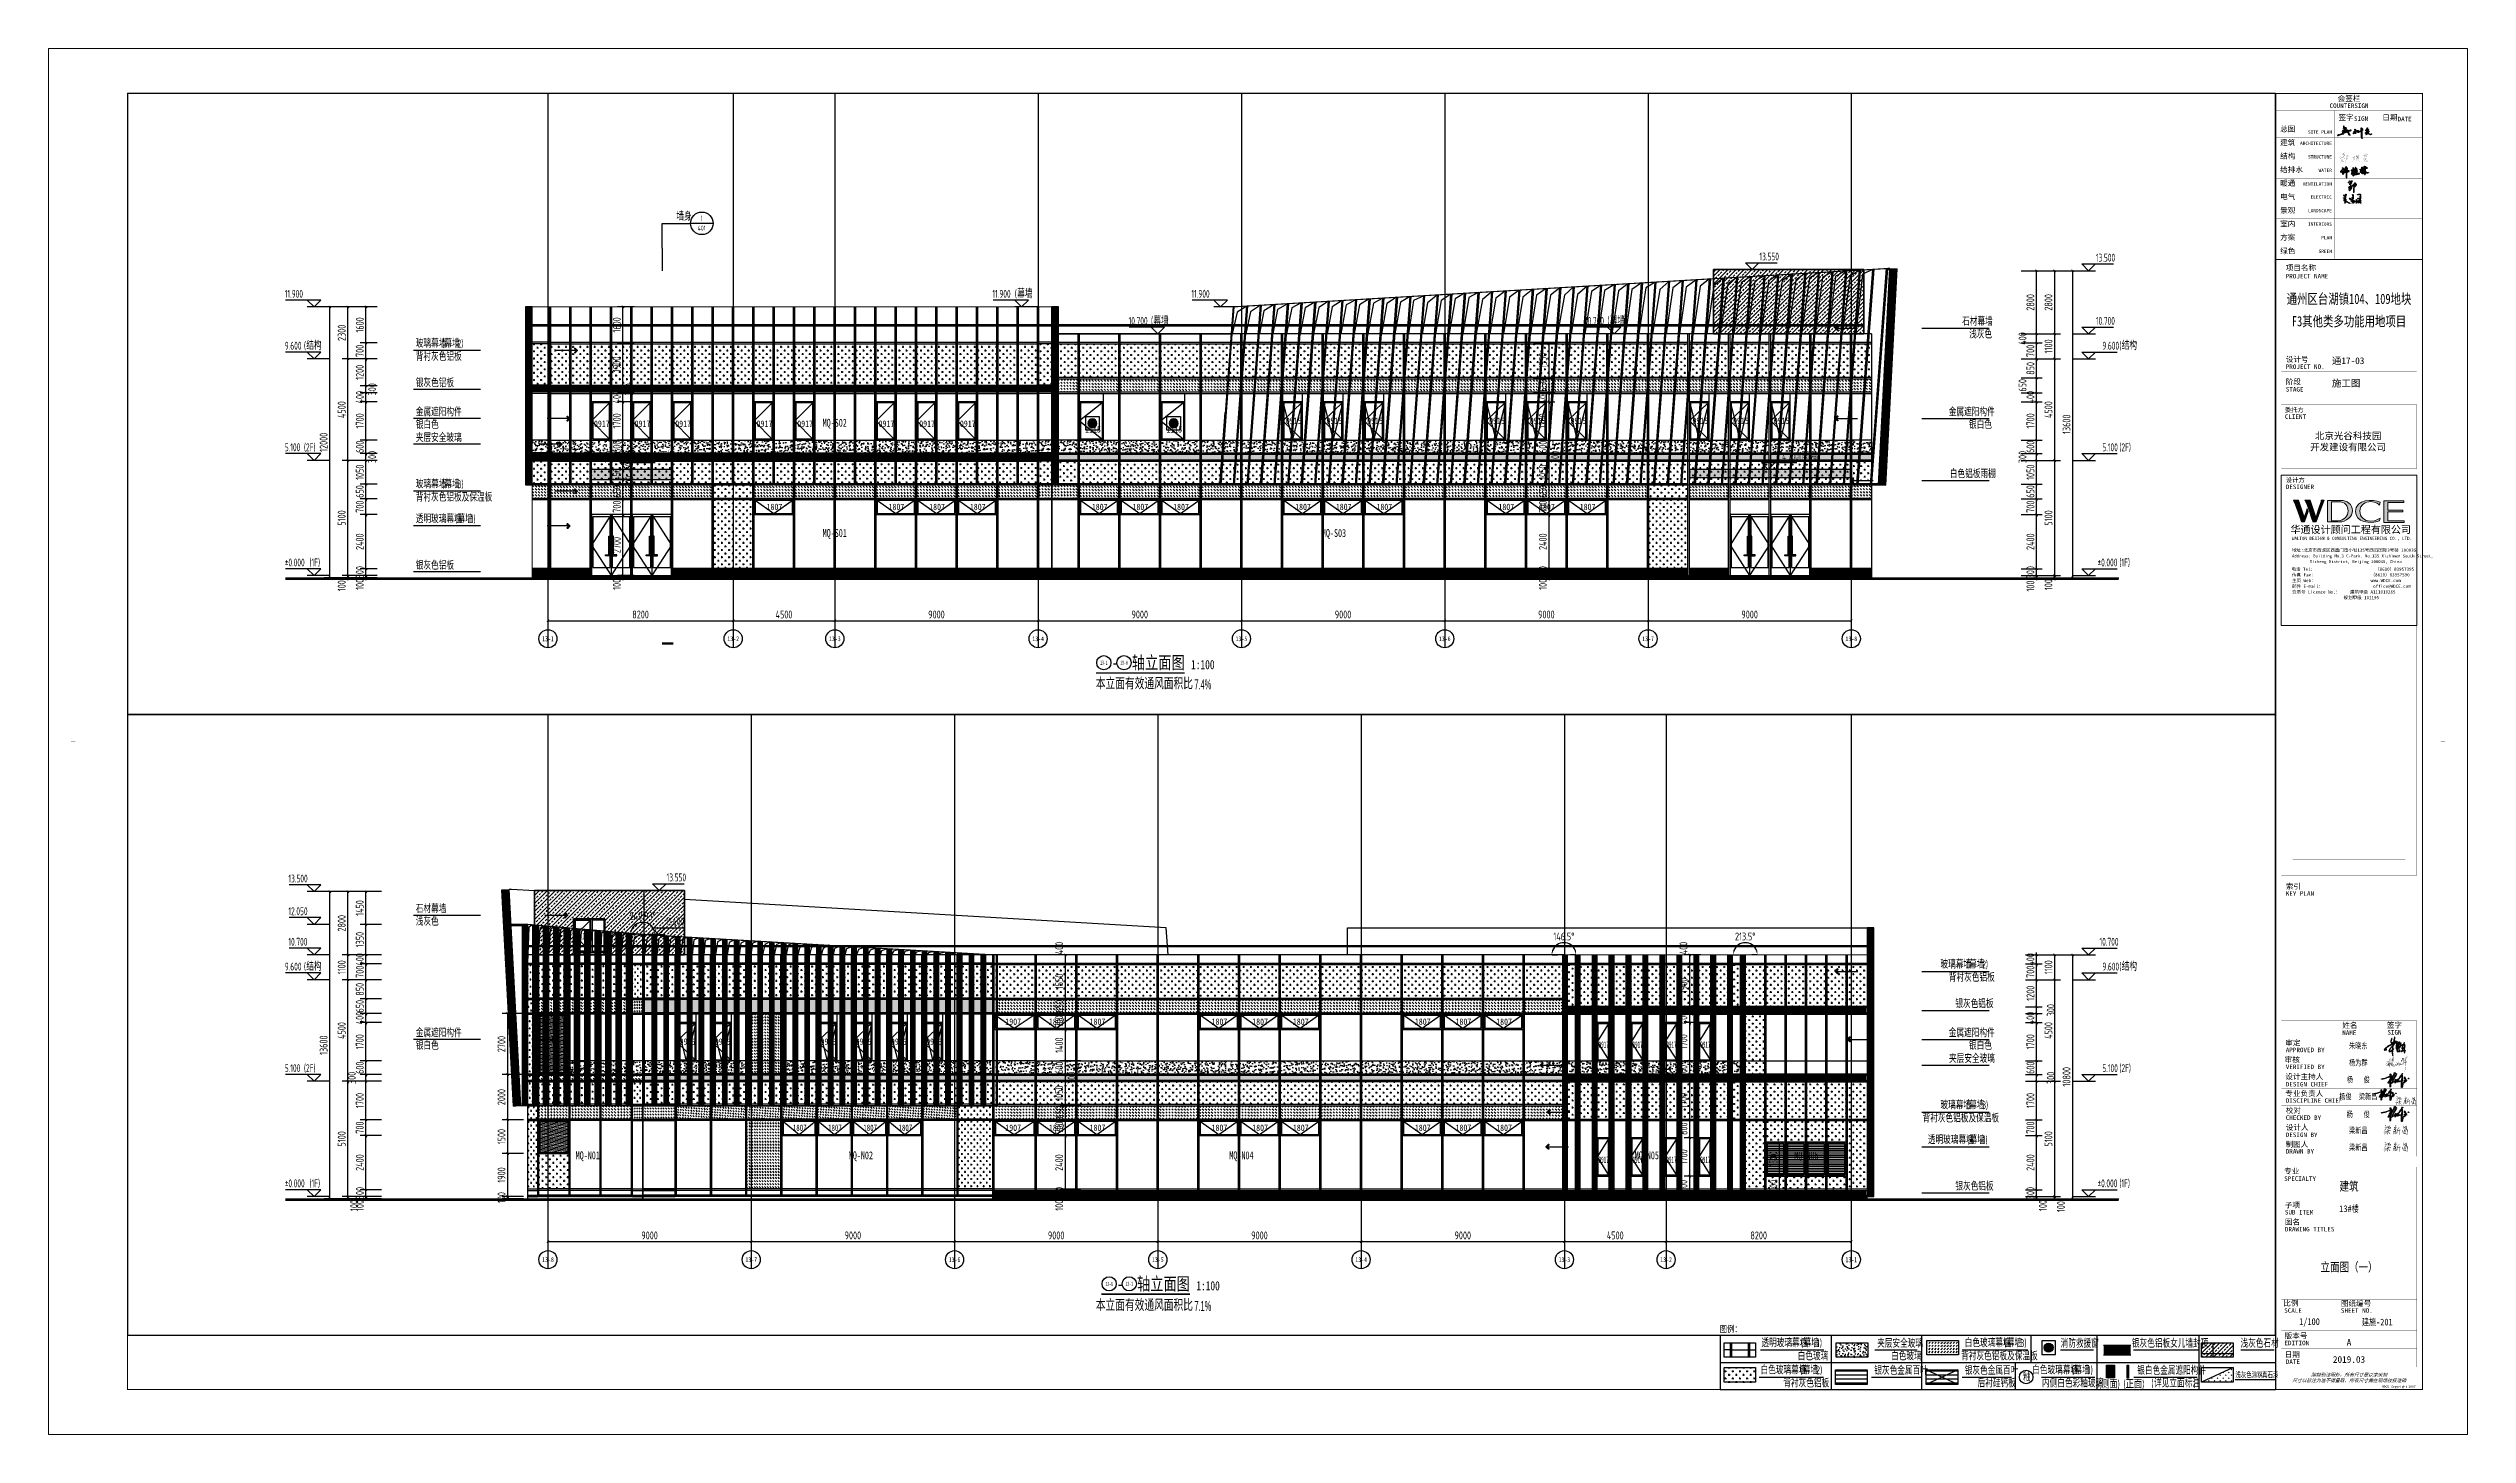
# Paper-space layout '建施-201-立面图（一）' of a CAD drawing. Extents: x -10 to 1061, y -10 to 604.
# The model-space entities are those that its viewports show. They can reach past a viewport. Long polylines and large blocks are cut down to what shows.
import ezdxf
from ezdxf.enums import TextEntityAlignment as Align
from ezdxf.xclip import XClip

# ---------------------------------------------------------------- set-up
doc = ezdxf.new("R2010")
doc.units = 0
doc.header["$LTSCALE"] = 1000
doc.header["$MEASUREMENT"] = 0
doc.header["$XCLIPFRAME"] = 0
doc.linetypes.add('DASH', pattern=[0.35, 0.25, -0.1])
doc.linetypes.add('DOT2', pattern=[0.125, 0, -0.125])
for name, color, linetype in [('00-图签签名_10', 10, 'Continuous'), ('01-标注_尺寸', 124, 'Continuous'), ('01-标注_标高', 200, 'Continuous'), ('01-标注_符号', 200, 'Continuous'), ('01-标注_轴线坐标', 132, 'Continuous'), ('02-TEXT_标注', 130, 'Continuous'), ('02-TEXT_轴号', 7, 'Continuous'), ('05-填充_156', 156, 'Continuous'), ('05-填充_18', 18, 'Continuous'), ('05-填充_天正', 14, 'Continuous'), ('A-C_玻璃幕墙', 140, 'Continuous'), ('A-C_窗', 140, 'Continuous'), ('A-C_门', 150, 'Continuous'), ('A-E_栏杆', 232, 'Continuous'), ('A-SE-MAT', 9, 'Continuous'), ('AXIS_TEXT', 7, 'Continuous'), ('D-铝板', 181, 'Continuous'), ('DIM_SYMB', 3, 'Continuous'), ('E-立面轮廓', 241, 'Continuous'), ('X-立面图例$0$01-标注_符号', 200, 'Continuous'), ('X-立面图例$0$02-TEXT_标注', 130, 'Continuous'), ('X-立面图例$0$03-表格_197', 197, 'Continuous'), ('X-立面图例$0$05-填充_156', 156, 'Continuous'), ('X-立面图例$0$05-填充_18', 18, 'Continuous'), ('X-立面图例$0$05-填充_天正', 26, 'Continuous'), ('X-立面图例$0$A-0-图名图例', 2, 'Continuous'), ('X-立面图例$0$A-C_玻璃幕墙', 140, 'Continuous'), ('X-立面图例$0$A-C_窗', 140, 'Continuous'), ('建-标注-文本', 254, 'Continuous')]:
    doc.layers.add(name, color=color, linetype=linetype)
doc.layers.add('04-不打印_视口', color=5, linetype='Continuous', plot=False)
doc.layers.add('04-不打印_辅助线', color=165, linetype='Continuous', plot=False)
doc.styles.add('_TCH_AXIS', font='STXIHEI_0.TTF', dxfattribs={"width": 0.75})
doc.styles.add('_TCH_DIM', font='ros1.shx', dxfattribs={"width": 0.75, "bigfont": 'jd.shx'})
doc.styles.add('_TCH_DIM_T3', font='ros1.shx', dxfattribs={"width": 0.85, "bigfont": 'jd.shx'})
doc.styles.add('_TCH_LABEL', font='ros.shx', dxfattribs={"width": 0.75, "bigfont": 'jd.shx'})
doc.styles.add('COMPLEX', font='COMPLEX')
doc.styles.add('logo-3', font='STXIHEI_0.TTF', dxfattribs={"width": 0.75})
doc.styles.get("Standard").update_dxf_attribs({"font": 'STXIHEI_0.TTF', "width": 0.75})
doc.styles.add('X-立面图例$0$_TCH_LABEL', font='ROS1', dxfattribs={"width": 0.75, "bigfont": 'JD'})
doc.styles.add('X-立面图例$0$HT_HWXH', font='STXIHEI_0.TTF', dxfattribs={"width": 0.8})
doc.styles.add('X-立面图例$0$HT_JD', font='ROS1', dxfattribs={"width": 0.8, "bigfont": 'JD'})
doc.styles.add('华文细黑', font='STXIHEI_0.TTF', dxfattribs={"width": 0.75, "height": 10})
doc.styles.add('图签信息$0$hwxh', font='STXIHEI_0.TTF')
doc.styles.add('图签信息$0$华文细黑', font='STXIHEI_0.TTF', dxfattribs={"height": 10})
doc.dimstyles.new('_TCH_ARCH&&100', dxfattribs={"dimtxt": 350, "dimasz": 100, "dimexe": 250, "dimexo": 300, "dimgap": 100, "dimtad": 1, "dimdec": 0, "dimzin": 0, "dimdsep": 46, "dimtxsty": '_TCH_DIM_T3', "dimblk": 'ARCHTICK', "dimcen": 0.09, "dimclrt": 7, "dimazin": 2, "dimtfac": 1, "dimtdec": 0, "dimtix": 1, "dimtmove": 2, "dimatfit": 3, "dimfxl": 0, "dimtolj": 1, "dimtzin": 0, "dimarcsym": 0})
doc.dimstyles.new('_TCH_ARROW&&100', dxfattribs={"dimtxt": 350, "dimasz": 200, "dimexe": 250, "dimexo": 300, "dimgap": 100, "dimtad": 1, "dimdec": 0, "dimzin": 0, "dimdsep": 46, "dimtxsty": '_TCH_DIM_T3', "dimcen": 0.09, "dimclrt": 7, "dimazin": 2, "dimtfac": 1, "dimtdec": 0, "dimtix": 1, "dimtmove": 2, "dimatfit": 3, "dimfxl": 0, "dimtolj": 1, "dimtzin": 0, "dimarcsym": 0})
doc.dimstyles.new('副本 ISO-1', dxfattribs={"dimtxt": 2.5, "dimasz": 1.5, "dimexe": 1.25, "dimexo": 0.625, "dimtad": 1, "dimdec": 0, "dimtxsty": 'logo-3', "dimblk": 'ARCHTICK', "dimcen": 2.5, "dimdle": 1, "dimadec": 0, "dimazin": 0, "dimtfac": 1, "dimtdec": 0, "dimtix": 1, "dimtmove": 0, "dimatfit": 3, "dimldrblk": 'AR', "dimfxl": 0, "dimarcsym": 0})
pattern_1 = [(0, (-156128.72, 157902.89), (158.75, 158.75), [79.375, -238.125]), (90, (-156089.03, 157863.2), (-158.75, 158.75), [79.375, -238.125])]
pattern_2 = [(0, (-156128.72, 158502.89), (158.75, 158.75), [79.375, -238.125]), (90, (-156089.03, 158463.2), (-158.75, 158.75), [79.375, -238.125])]
pattern_3 = [(0, (-156128.72, 157462.89), (158.75, 158.75), [79.375, -238.125]), (90, (-156089.03, 157423.2), (-158.75, 158.75), [79.375, -238.125])]
pattern_4 = [(315, (-156128.72, 163512.89), (134.70384, -3e-14), [95.25, -95.25])]
pattern_5 = [(50, (-156128.72, 161537.9), (364.36934, -31.87817), [38.1, -419.1]), (355, (-156128.72, 161537.9), (-70.48565, 382.1133), [30.48, -335.28]), (100.451, (-156098.36, 161535.23), (293.885, 350.2334), [32.38, -356.18]), (46.1842, (-156128.7, 161639.5), (542.1581, -84.0847), [57.15, -628.65]), (96.6356, (-156083.54, 161632.5), (474.8085, 494.8511), [48.57, -534.27]), (351.184, (-156128.7, 161639.5), (474.8092, 494.8502), [45.72, -502.92]), (21, (-156077.92, 161614.1), (303.22976, -204.53104), [38.1, -419.1]), (326, (-156077.92, 161614.1), (123.60406, 368.37593), [30.48, -335.28]), (71.4514, (-156052.65, 161597.04), (426.833, 163.8457), [32.38, -356.18]), (37.5, (-156128.72, 161537.89), (6.17721, 169.11008), [0, -331.216, 0, -340.36, 0, -336.55]), (7.5, (-156128.72, 161537.89), (133.63933, 200.36115), [0, -194.056, 0, -323.596, 0, -128.27]), (327.5, (-156242, 161537.89), (271.18119, -11.45749), [0, -127, 0, -396.24, 0, -525.78]), (317.5, (-156292.8, 161537.89), (296.25836, 50.85298), [0, -165.1, 0, -263.144, 0, -373.38])]
pattern_6 = [(315, (-64868.4, 55470.77), (134.70384, -3e-14), [95.25, -95.25])]
pattern_7 = [(315, (-28942.4, 55470.77), (134.70384, -3e-14), [95.25, -95.25])]
pattern_8 = [(0, (0, 0), (158.75, 158.75), [79.375, -238.125]), (90, (39.69, -39.69), (-158.75, 158.75), [79.375, -238.125])]
pattern_9 = [(315, (0, 0), (134.70384, -3e-14), [95.25, -95.25])]
pattern_10 = [(0, (-43492.54, 154543.42), (137.541, 158.75), [68.7705, -206.3115]), (90, (-43458.15, 154503.73), (-137.541, 158.75), [79.375, -238.125])]
pattern_11 = [(0, (-20768.44, 256825.6), (158.75, 158.75), [79.375, -238.125]), (90, (-20728.76, 256785.92), (-158.75, 158.75), [79.375, -238.125])]
pattern_12 = [(0, (-169.45, 228582.12), (158.75, 158.75), [79.375, -238.125]), (90, (-129.76, 228542.43), (-158.75, 158.75), [79.375, -238.125])]
pattern_13 = [(307.452115, (-63220.92, 156552.885), (103.183143, -3e-14), [84.84086, -84.84086])]
pattern_14 = [(0, (-39834.8, 180739.72), (121.6025, 158.75), [60.80125, -182.40375]), (90, (-39804.4, 180700.04), (-121.6025, 158.75), [79.375, -238.125])]
pattern_15 = [(315, (-169.45, 228582.12), (134.70384, -3e-14), [95.25, -95.25])]
pattern_16 = [(45, (-849.99, -261.96), (-112.253, 112.253), [])]
pattern_17 = [(45, (-843.80595, -349.1901), (-0.088388348, 0.088388348), [])]
pattern_18 = [(45, (41410, 5700), (-70160, 70160), [])]

psp = doc.layouts.new('建施-201-立面图（一）')

# ---------------------------------------------------------------- texts
at = {"color": 3, "insert": (1008.5, 99.8, -100), "char_height": 4, "attachment_point": 5, "style": '华文细黑'}
psp.add_mtext_dynamic_manual_height_columns('建筑', width=36.921, gutter_width=1750, heights=[0], dxfattribs=at)
at = {"color": 2, "attachment_point": 5, "style": '华文细黑'}
for s, width, gutter_width, insert, char_height in [('13#楼', 31.63, 1750, (1008.5, 89.9, -100), 3), ('立面图（一）', 57.196, 11, (1008.5, 64, -100), 4), ('1/100', 22.976, 11, (991, 39.7, -100), 3), ('建施-201', 31.855, 11, (1021, 39.7, -100), 3)]:
    psp.add_mtext_dynamic_manual_height_columns(s, width=width, gutter_width=gutter_width, heights=[0], dxfattribs=dict(at, insert=insert, char_height=char_height))

msp = doc.modelspace()

# ---------------------------------------------------------------- texts
at = {"layer": '00-图签签名_10', "char_height": 260, "attachment_point": 5, "style": '华文细黑'}
for s, insert, width in [('朱晓东', (81213.9, -132621.8), 14747.11), ('杨为群', (81213.9, -133371.8), 3209.775), ('杨俊  梁新昌', (81213.9, -134871.8), 13102.125), ('杨   俊', (81213.9, -134121.8), 12329.131), ('杨   俊', (81211.1, -135659.7), 4794.403), ('梁新昌', (81213.9, -136371.8), 6894.288), ('梁新昌', (81213.9, -137121.8), 7674.889)]:
    msp.add_mtext(s, dxfattribs=dict(at, insert=insert, width=width))
at = {"layer": '01-标注_符号', "color": 7, "width": 0.75}
for s, p in [('MQ-S02', (13228.4, -105190)), ('MQ-S01', (13228.4, -110071.9)), ('MQ-S03', (35330.5, -110071.9)), ('MQ-N01', (2295.1, -137636.6)), ('MQ-N02', (14386.5, -137636.6)), ('MQ-N04', (31231.8, -137636.6)), ('MQ-N05', (49180, -137636.6)), ('MQ-N06', (56243.9, -137636.6))]:
    msp.add_text(s, height=350, dxfattribs=at).set_placement(p)
at = {"layer": '02-TEXT_标注'}
for s, height, style, width, p in [('墙身', 347.29, '_TCH_DIM', 0.75, (6755.5, -96054.1)), ('13.550', 350, '_TCH_DIM', 0.6375, (54700.1, -97827.1)), ('13.500', 350, '_TCH_DIM', 0.6375, (69594.6, -97877.1)), ('11.900', 350, '_TCH_DIM', 0.6375, (-10583.2, -99477.1)), ('11.900', 350, '_TCH_DIM', 0.6375, (20743.4, -99477.1)), ('(', 350, '_TCH_DIM', 0.6375, (21737.3, -99477.1)), ('幕墙', 347.29, '_TCH_DIM', 0.75, (21841.4, -99477.1)), (')', 350, '_TCH_DIM', 0.6375, (22423.4, -99477.1)), ('11.900', 350, '_TCH_DIM', 0.6375, (29554.3, -99477.1)), ('10.700', 350, '_TCH_DIM', 0.6375, (26773.1, -100677.1)), ('(', 350, '_TCH_DIM', 0.6375, (27767, -100677.1)), ('幕墙', 347.29, '_TCH_DIM', 0.75, (27871.1, -100677.1)), (')', 350, '_TCH_DIM', 0.6375, (28453.1, -100677.1)), ('10.700', 350, '_TCH_DIM', 0.6375, (46976.6, -100677.1)), ('(', 350, '_TCH_DIM', 0.6375, (47970.5, -100677.1)), ('幕墙', 347.29, '_TCH_DIM', 0.75, (48074.6, -100677.1)), (')', 350, '_TCH_DIM', 0.6375, (48656.6, -100677.1)), ('石材幕墙', 347.29, '_TCH_DIM', 0.75, (63675.5, -100714.2)), ('10.700', 350, '_TCH_DIM', 0.6375, (69594.6, -100677.1)), ('9.600', 350, '_TCH_DIM', 0.6375, (-10583.2, -101777.1)), ('(', 350, '_TCH_DIM', 0.6375, (-9734.7, -101777.1)), ('结构', 347.29, '_TCH_DIM', 0.75, (-9630.6, -101777.1)), (')', 350, '_TCH_DIM', 0.6375, (-9048.6, -101777.1)), ('玻璃幕墙', 347.29, '_TCH_DIM', 0.75, (-4782.6, -101684.2)), ('(', 350, '_TCH_DIM', 0.6375, (-3618.6, -101684.2)), ('幕墙', 347.29, '_TCH_DIM', 0.75, (-3514.5, -101684.2)), ('2)', 350, '_TCH_DIM', 0.6375, (-2932.5, -101684.2)), ('浅灰色', 347.29, '_TCH_DIM', 0.75, (63986.8, -101274.2)), ('9.600', 350, '_TCH_DIM', 0.6375, (69882.1, -101777.1)), ('(', 350, '_TCH_DIM', 0.6375, (70636.8, -101777.1)), ('结构', 347.29, '_TCH_DIM', 0.75, (70740.9, -101777.1)), (')', 350, '_TCH_DIM', 0.6375, (71322.9, -101777.1)), ('背衬灰色铝板', 347.29, '_TCH_DIM', 0.75, (-4782.6, -102267.6)), ('银灰色铝板', 347.29, '_TCH_DIM', 0.75, (-4782.6, -103434.3)), ('金属遮阳构件', 347.29, '_TCH_DIM', 0.75, (-4782.6, -104723.1)), ('银白色', 347.29, '_TCH_DIM', 0.75, (-4782.6, -105283.1)), ('金属遮阳构件', 347.29, '_TCH_DIM', 0.75, (63083.3, -104723.1)), ('银白色', 347.29, '_TCH_DIM', 0.75, (63976.6, -105283.1)), ('5.100', 350, '_TCH_DIM', 0.6375, (-10583.2, -106277.1)), ('(2F)', 350, '_TCH_DIM', 0.6375, (-9734.7, -106277.1)), ('夹层安全玻璃', 347.29, '_TCH_DIM', 0.75, (-4782.6, -105863.1)), ('5.100', 350, '_TCH_DIM', 0.6375, (69882.1, -106277.1)), ('(2F)', 350, '_TCH_DIM', 0.6375, (70636.8, -106277.1)), ('4.700', 350, '_TCH_DIM', 0.6375, (5155.8, -106677.1)), ('(', 350, '_TCH_DIM', 0.6375, (5910.6, -106677.1)), ('雨棚', 347.29, '_TCH_DIM', 0.75, (6014.7, -106677.1)), (')', 350, '_TCH_DIM', 0.6375, (6596.7, -106677.1)), ('4.700', 350, '_TCH_DIM', 0.6375, (55704.1, -106677.1)), ('(', 350, '_TCH_DIM', 0.6375, (56458.9, -106677.1)), ('雨棚', 347.29, '_TCH_DIM', 0.75, (56563, -106677.1)), (')', 350, '_TCH_DIM', 0.6375, (57145, -106677.1)), ('白色铝板雨棚', 347.29, '_TCH_DIM', 0.75, (63130.1, -107462.5)), ('玻璃幕墙', 347.29, '_TCH_DIM', 0.75, (-4782.6, -107915.8)), ('背衬灰色铝板及保温板', 347.29, '_TCH_DIM', 0.75, (-4782.6, -108499.2)), ('(', 350, '_TCH_DIM', 0.6375, (-3618.6, -107915.8)), ('幕墙', 347.29, '_TCH_DIM', 0.75, (-3514.5, -107915.8)), ('3)', 350, '_TCH_DIM', 0.6375, (-2932.5, -107915.8)), ('透明玻璃幕墙', 347.29, '_TCH_DIM', 0.75, (-4782.6, -109456.2)), ('(', 350, '_TCH_DIM', 0.6375, (-3036.6, -109456.2)), ('幕墙', 347.29, '_TCH_DIM', 0.75, (-2932.5, -109456.2)), ('1)', 350, '_TCH_DIM', 0.6375, (-2350.5, -109456.2)), ('%%P0.000', 350, '_TCH_DIM', 0.6375, (-10583.2, -111377.1)), ('(1F)', 350, '_TCH_DIM', 0.6375, (-9486.7, -111377.1)), ('银灰色铝板', 347.29, '_TCH_DIM', 0.75, (-4782.6, -111517.7)), ('%%P0.000', 350, '_TCH_DIM', 0.6375, (69666.4, -111377.1)), ('(1F)', 350, '_TCH_DIM', 0.6375, (70636.8, -111377.1)), ('本立面有效通风面积比', 520.93, '_TCH_LABEL', 0.75, (25323.8, -116825.2)), ('7.4%', 446.25, '_TCH_LABEL', 0.529412, (29688.7, -116825.2)), ('13.500', 350, '_TCH_DIM', 0.6375, (-10422.2, -125377.1)), ('13.550', 350, '_TCH_DIM', 0.6375, (6320, -125327.1)), ('石材幕墙', 347.29, '_TCH_DIM', 0.75, (-4782.6, -126727.9)), ('12.050', 350, '_TCH_DIM', 0.6375, (-10422.2, -126827.1)), ('浅灰色', 347.29, '_TCH_DIM', 0.75, (-4782.6, -127287.9)), ('11.600', 350, '_TCH_DIM', 0.6375, (6286.2, -127277.1)), ('10.700', 350, '_TCH_DIM', 0.6375, (-10422.2, -128177.1)), ('10.700', 350, '_TCH_DIM', 0.6375, (69755.6, -128177.1)), ('9.600', 350, '_TCH_DIM', 0.6375, (-10583.2, -129277.1)), ('(', 350, '_TCH_DIM', 0.6375, (-9734.7, -129277.1)), ('结构', 347.29, '_TCH_DIM', 0.75, (-9630.6, -129277.1)), (')', 350, '_TCH_DIM', 0.6375, (-9048.6, -129277.1)), ('玻璃幕墙', 347.29, '_TCH_DIM', 0.75, (62715.3, -129184.2)), ('背衬灰色铝板', 347.29, '_TCH_DIM', 0.75, (63087.4, -129767.6)), ('(', 350, '_TCH_DIM', 0.6375, (63879.3, -129184.2)), ('幕墙', 347.29, '_TCH_DIM', 0.75, (63983.4, -129184.2)), ('2)', 350, '_TCH_DIM', 0.6375, (64565.4, -129184.2)), ('9.600', 350, '_TCH_DIM', 0.6375, (69882.1, -129277.1)), ('(', 350, '_TCH_DIM', 0.6375, (70636.8, -129277.1)), ('结构', 347.29, '_TCH_DIM', 0.75, (70740.9, -129277.1)), (')', 350, '_TCH_DIM', 0.6375, (71322.9, -129277.1)), ('银灰色铝板', 347.29, '_TCH_DIM', 0.75, (63374.3, -130934.3)), ('金属遮阳构件', 347.29, '_TCH_DIM', 0.75, (-4782.6, -132223.1)), ('银白色', 347.29, '_TCH_DIM', 0.75, (-4782.6, -132783.1)), ('金属遮阳构件', 347.29, '_TCH_DIM', 0.75, (63083.3, -132223.1)), ('银白色', 347.29, '_TCH_DIM', 0.75, (63976.6, -132783.1)), ('5.100', 350, '_TCH_DIM', 0.6375, (-10583.2, -133777.1)), ('(2F)', 350, '_TCH_DIM', 0.6375, (-9734.7, -133777.1)), ('夹层安全玻璃', 347.29, '_TCH_DIM', 0.75, (63093.5, -133363.1)), ('5.100', 350, '_TCH_DIM', 0.6375, (69882.1, -133777.1)), ('(2F)', 350, '_TCH_DIM', 0.6375, (70636.8, -133777.1)), ('背衬灰色铝板及保温板', 347.29, '_TCH_DIM', 0.75, (61923.4, -135999.2)), ('玻璃幕墙', 347.29, '_TCH_DIM', 0.75, (62715.3, -135415.8)), ('(', 350, '_TCH_DIM', 0.6375, (63879.3, -135415.8)), ('幕墙', 347.29, '_TCH_DIM', 0.75, (63983.4, -135415.8)), ('3)', 350, '_TCH_DIM', 0.6375, (64565.4, -135415.8)), ('透明玻璃幕墙', 347.29, '_TCH_DIM', 0.75, (62155.6, -136956.2)), ('(', 350, '_TCH_DIM', 0.6375, (63901.6, -136956.2)), ('幕墙', 347.29, '_TCH_DIM', 0.75, (64005.7, -136956.2)), ('1)', 350, '_TCH_DIM', 0.6375, (64587.7, -136956.2)), ('%%P0.000', 350, '_TCH_DIM', 0.6375, (-10583.2, -138877.1)), ('(1F)', 350, '_TCH_DIM', 0.6375, (-9486.7, -138877.1)), ('银灰色铝板', 347.29, '_TCH_DIM', 0.75, (63374.3, -139017.7)), ('%%P0.000', 350, '_TCH_DIM', 0.6375, (69666.4, -138877.1)), ('(1F)', 350, '_TCH_DIM', 0.6375, (70636.8, -138877.1)), ('本立面有效通风面积比', 520.93, '_TCH_LABEL', 0.75, (25323.8, -144354.8)), ('7.1%', 446.25, '_TCH_LABEL', 0.529412, (29688.7, -144354.8))]:
    msp.add_text(s, height=height, dxfattribs=dict(at, style=style, width=width)).set_placement(p)
at = {"layer": '02-TEXT_标注', "style": '_TCH_DIM'}
for s, height, p, p2 in [('401', 220.22, (7700.4, -96501.3), (8054.3, -96501.3)), ('1', 271.8, (7853.1, -96091.1), (7901.6, -96091.1))]:
    msp.add_text(s, height=height, dxfattribs=at).set_placement(p, p2, align=Align.FIT)
at = {"layer": '建-标注-文本'}
for s, height, width, p, p2 in [('13-1', 193.94, 1.115335, (25516.2, -115738.9), (25840.7, -115738.9)), ('13-8', 181.08, 1.127591, (26402.8, -115732.5), (26734.6, -115732.5)), ('13-8', 181.08, 1.127591, (25745.3, -143245.7), (26077.1, -143245.7)), ('13-1', 193.94, 1.115335, (26639.3, -143252.1), (26963.8, -143252.1))]:
    msp.add_text(s, height=height, dxfattribs=dict(at, width=width)).set_placement(p, p2, align=Align.FIT)
at = {"layer": '建-标注-文本', "width": 0.75}
for s, height, p in [('轴立面图', 570.85, (26918.7, -115922)), ('1:100', 407.75, (29539, -115928.8)), ('-', 570.9, (26028.5, -115922)), ('-', 570.9, (26261.2, -143435.1)), ('轴立面图', 570.85, (27151.5, -143435.1)), ('1:100', 407.75, (29771.8, -143442))]:
    msp.add_text(s, height=height, dxfattribs=at).set_placement(p)

# ---------------------------------------------------------------- blocks, each defined once
blk = doc.blocks.new('图框-A1+1-4')
for points, const_width in [([(0, 0), (1051, 0), (1051, 594), (0, 594)], 0.05), ([(976, 584), (25, 584), (25, 10), (976, 10)], 0.5)]:
    blk.add_lwpolyline(points, close=True, dxfattribs=dict(const_width=const_width))
at = {"const_width": 0.05}
for points in [[(525.5, 594), (525.5, 592)], [(0, 297), (2, 297)], [(1051, 297), (1049, 297)], [(525.5, 0), (525.5, 2)]]:
    blk.add_lwpolyline(points, dxfattribs=at)
blk = doc.blocks.new('图签信息$0$WDCE Copyright200X')
at = {"const_width": 0.016}
blk.add_lwpolyline([(-10.6, 1.3, 1), (-11.4, 1.3, 1)], format="xyb", close=True, dxfattribs=at)
at = {"style": '图签信息$0$华文细黑'}
for s, p in [('WDCE ', (-11.5, 0.5)), ('     Copyright ', (-3.5, 0.5))]:
    blk.add_text(s, height=1, dxfattribs=at).set_placement(p, align=Align.BOTTOM_RIGHT)
blk.add_text('c', height=0.6, dxfattribs=at).set_placement((-11, 1.3), align=Align.MIDDLE_CENTER)
blk.add_attdef('200X', text='', height=1, dxfattribs=at).set_placement((-0.5, 0.5), align=Align.BOTTOM_RIGHT)
blk = doc.blocks.new('图签信息$0$logo2')
h = blk.add_hatch(color=7)
h.paths.add_polyline_path([(19.02, -7.36), (15.84, -7.36), (15.84, -3.97), (18.97, -3.97), (18.97, -4.24), (16.46, -4.24), (16.46, -5.45), (18.81, -5.45), (18.81, -5.69), (16.47, -5.69), (16.47, -7.12), (19.02, -7.12)])
edge = h.paths.add_edge_path()
edge.add_spline(control_points=[(15.26, -4.21), (15.26, -4.21), (15.13, -4.65), (15.13, -4.65), (15.13, -4.65), (14.62, -4.1), (13.73, -4.1), (13.04, -4.1), (12.07, -4.54), (12.08, -5.62), (12.08, -6.49), (12.77, -7.16), (13.73, -7.17), (14.66, -7.17), (15.23, -6.68), (15.23, -6.68), (15.23, -6.68), (15.16, -7.11), (15.16, -7.11), (13.63, -7.7), (11.42, -7.29), (11.41, -5.64), (11.4, -3.72), (14.16, -3.66), (15.26, -4.21)], knot_values=[0, 0, 0, 0, 1, 1, 1, 2, 2, 2, 3, 3, 3, 4, 4, 4, 5, 5, 5, 6, 6, 6, 7, 7, 7, 8, 8, 8, 8], degree=3, periodic=0)
edge = h.paths.add_edge_path(flags=16)
edge.add_spline(control_points=[(10.23, -5.57), (10.23, -5.16), (10.12, -4.83), (9.9, -4.58), (9.63, -4.27), (9.23, -4.12), (8.69, -4.12), (8.69, -4.12), (7.64, -4.12), (7.64, -4.12), (7.64, -4.12), (7.64, -7.1), (7.64, -7.1), (7.64, -7.1), (8.66, -7.1), (8.66, -7.1), (9.13, -7.1), (9.52, -6.93), (9.82, -6.6), (10.09, -6.31), (10.23, -5.96), (10.23, -5.57)], knot_values=[0, 0, 0, 0, 1, 1, 1, 2, 2, 2, 3, 3, 3, 4, 4, 4, 5, 5, 5, 6, 6, 6, 7, 7, 7, 7], degree=3, periodic=0)
edge = h.paths.add_edge_path()
edge.add_spline(control_points=[(10.92, -5.51), (10.92, -5.96), (10.72, -6.37), (10.34, -6.72), (9.92, -7.1), (9.41, -7.29), (8.82, -7.29), (8.82, -7.29), (7.03, -7.29), (7.03, -7.29), (7.03, -7.29), (7.03, -3.92), (7.03, -3.92), (7.03, -3.92), (9.1, -3.92), (9.1, -3.92), (9.59, -3.92), (10.01, -4.06), (10.36, -4.34), (10.73, -4.64), (10.92, -5.03), (10.92, -5.51)], knot_values=[0, 0, 0, 0, 1, 1, 1, 2, 2, 2, 3, 3, 3, 4, 4, 4, 5, 5, 5, 6, 6, 6, 7, 7, 7, 7], degree=3, periodic=0)
at = {"lineweight": 0}
blk.add_lwpolyline([(19.02, -7.36), (15.84, -7.36), (15.84, -3.97), (18.97, -3.97), (18.97, -4.24), (16.46, -4.24), (16.46, -5.45), (18.81, -5.45), (18.81, -5.69), (16.47, -5.69), (16.47, -7.12), (19.02, -7.12), (19.02, -7.36)], dxfattribs=at)
for points, knots in [([(15.26, -4.21), (15.26, -4.21), (15.13, -4.65), (15.13, -4.65), (15.13, -4.65), (14.62, -4.1), (13.73, -4.1), (13.04, -4.1), (12.07, -4.54), (12.08, -5.62), (12.08, -6.49), (12.77, -7.16), (13.73, -7.17), (14.66, -7.17), (15.23, -6.68), (15.23, -6.68), (15.23, -6.68), (15.16, -7.11), (15.16, -7.11), (13.63, -7.7), (11.42, -7.29), (11.41, -5.64), (11.4, -3.72), (14.16, -3.66), (15.26, -4.21)], [0, 0, 0, 0, 1, 1, 1, 2, 2, 2, 3, 3, 3, 4, 4, 4, 5, 5, 5, 6, 6, 6, 7, 7, 7, 8, 8, 8, 8]), ([(10.92, -5.51), (10.92, -5.96), (10.72, -6.37), (10.34, -6.72), (9.92, -7.1), (9.41, -7.29), (8.82, -7.29), (8.82, -7.29), (7.03, -7.29), (7.03, -7.29), (7.03, -7.29), (7.03, -3.92), (7.03, -3.92), (7.03, -3.92), (9.1, -3.92), (9.1, -3.92), (9.59, -3.92), (10.01, -4.06), (10.36, -4.34), (10.73, -4.64), (10.92, -5.03), (10.92, -5.51)], [0, 0, 0, 0, 1, 1, 1, 2, 2, 2, 3, 3, 3, 4, 4, 4, 5, 5, 5, 6, 6, 6, 7, 7, 7, 7]), ([(10.23, -5.57), (10.23, -5.16), (10.12, -4.83), (9.9, -4.58), (9.63, -4.27), (9.23, -4.12), (8.69, -4.12), (8.69, -4.12), (7.64, -4.12), (7.64, -4.12), (7.64, -4.12), (7.64, -7.1), (7.64, -7.1), (7.64, -7.1), (8.66, -7.1), (8.66, -7.1), (9.13, -7.1), (9.52, -6.93), (9.82, -6.6), (10.09, -6.31), (10.23, -5.96), (10.23, -5.57)], [0, 0, 0, 0, 1, 1, 1, 2, 2, 2, 3, 3, 3, 4, 4, 4, 5, 5, 5, 6, 6, 6, 7, 7, 7, 7])]:
    blk.add_open_spline(points, degree=3, knots=knots, dxfattribs=at)
blk = doc.blocks.new('图签信息$0$logo1')
h = blk.add_hatch(color=8)
edge = h.paths.add_edge_path()
edge.add_spline(control_points=[(3.86, -5.21), (3.63, -5.88), (3.39, -6.56), (3.39, -6.56), (3.39, -6.56), (2.5, -3.91), (2.5, -3.91), (2.5, -3.91), (1.8, -3.91), (1.69, -3.91), (2.02, -4.39), (2.95, -7.27), (2.95, -7.27), (2.95, -7.27), (3.44, -7.27), (3.44, -7.27), (3.44, -7.27), (4.03, -5.66), (4.03, -5.66), (4.03, -5.66), (3.86, -5.21), (3.86, -5.21)], knot_values=[0, 0, 0, 0, 1, 1, 1, 2, 2, 2, 3, 3, 3, 4, 4, 4, 5, 5, 5, 6, 6, 6, 7, 7, 7, 7], degree=3, periodic=0)
h = blk.add_hatch(color=7)
edge = h.paths.add_edge_path()
edge.add_spline(control_points=[(6.04, -3.91), (6.09, -4.1), (5.2, -6.56), (5.2, -6.56), (5.2, -6.56), (4.3, -3.91), (4.3, -3.91), (4.3, -3.91), (3.6, -3.91), (3.49, -3.91), (3.82, -4.39), (4.75, -7.27), (4.75, -7.27), (4.75, -7.27), (5.24, -7.27), (5.24, -7.27), (5.24, -7.27), (6.33, -4.3), (6.33, -4.3), (6.33, -4.3), (6.48, -3.91), (6.48, -3.91), (6.48, -3.91), (6.21, -3.91), (6.04, -3.91)], knot_values=[0, 0, 0, 0, 1, 1, 1, 2, 2, 2, 3, 3, 3, 4, 4, 4, 5, 5, 5, 6, 6, 6, 7, 7, 7, 8, 8, 8, 8], degree=3, periodic=0)
at = {"color": 8, "lineweight": 0}
blk.add_open_spline([(3.86, -5.21), (3.63, -5.88), (3.39, -6.56), (3.39, -6.56), (3.39, -6.56), (2.5, -3.91), (2.5, -3.91), (2.5, -3.91), (1.8, -3.91), (1.69, -3.91), (2.02, -4.39), (2.95, -7.27), (2.95, -7.27), (2.95, -7.27), (3.44, -7.27), (3.44, -7.27), (3.44, -7.27), (4.03, -5.66), (4.03, -5.66), (4.03, -5.66), (3.86, -5.21), (3.86, -5.21)], degree=3, knots=[0, 0, 0, 0, 1, 1, 1, 2, 2, 2, 3, 3, 3, 4, 4, 4, 5, 5, 5, 6, 6, 6, 7, 7, 7, 7], dxfattribs=at)
at = {"lineweight": 0}
blk.add_open_spline([(6.04, -3.91), (6.09, -4.1), (5.2, -6.56), (5.2, -6.56), (5.2, -6.56), (4.3, -3.91), (4.3, -3.91), (4.3, -3.91), (3.6, -3.91), (3.49, -3.91), (3.82, -4.39), (4.75, -7.27), (4.75, -7.27), (4.75, -7.27), (5.24, -7.27), (5.24, -7.27), (5.24, -7.27), (6.33, -4.3), (6.33, -4.3), (6.33, -4.3), (6.48, -3.91), (6.48, -3.91), (6.48, -3.91), (6.21, -3.91), (6.04, -3.91)], degree=3, knots=[0, 0, 0, 0, 1, 1, 1, 2, 2, 2, 3, 3, 3, 4, 4, 4, 5, 5, 5, 6, 6, 6, 7, 7, 7, 8, 8, 8, 8], dxfattribs=at)
blk.add_blockref('图签信息$0$logo2', (0, 0))
blk = doc.blocks.new('图签信息$0$时间-logo')
at = {"layer": 'Defpoints', "lineweight": 0}
blk.add_lwpolyline([(0, -23.46), (-21.17, -23.46), (-21.17, 0), (0, 0), (0, -23.46)], dxfattribs=at)
blk.add_blockref('图签信息$0$logo1', (-20.97, 0))
at = {"style": '图签信息$0$hwxh'}
for s, height, p in [('华通设计顾问工程有限公司 ', 1.15, (-19.73, -9.05)), ('WALTON DESIGN & CONSULTING ENGINEERING CO., LTD.', 0.5, (-19.5, -10.1)), ('电话 Tel：                        （8610）83957395 ', 0.5, (-19.56, -14.91)), ('Address: Building No.3 C-Park, No.135 Xizhimen South Street, ', 0.47, (-19.48, -12.83)), ('地址:北京市西城区西直门南小街135号西派国际3号楼 100035', 0.5, (-19.48, -11.94)), ('Xicheng District, Beijing 100035, China ', 0.47, (-16.69, -13.72)), ('传真 Fax：                      （8610）83957590 ', 0.5, (-19.48, -15.8)), ('主页 Web：                      www.WDCE.com ', 0.5, (-19.48, -16.69)), ('资质号 Licence No.：    建筑甲级 A111010265 ', 0.5, (-19.48, -18.47)), ('邮件 E-mail：                    office@WDCE.com ', 0.5, (-19.48, -17.58)), ('   规划甲级 101195', 0.5, (-12.6, -19.36))]:
    blk.add_text(s, height=height, dxfattribs=at).set_placement(p)
blk = doc.blocks.new('图签信息')
at = {"const_width": 0.5}
for points in [[(-65, 574), (-65, 500.5), (0, 500.5), (0, 574)], [(-65, 0), (0, 0), (0, 500.5), (-65, 500.5)]]:
    blk.add_lwpolyline(points, close=True, dxfattribs=at)
at = {"const_width": 0.05}
for points in [[(-65, 566.5), (0, 566.5)], [(-65, 560.5), (0, 560.5)], [(-39.1, 566.5), (-39.1, 500.5)], [(-19.1, 566.5), (-19.1, 500.5)], [(-65, 554.5), (0, 554.5)], [(-65, 548.5), (0, 548.5)], [(-65, 542.5), (0, 542.5)], [(-65, 536.5), (0, 536.5)], [(-65, 530.5), (0, 530.5)], [(-65, 524.5), (0, 524.5)], [(-65, 518.5), (0, 518.5)], [(-65, 512.5), (0, 512.5)], [(-65, 512.5), (0, 512.5)], [(-65, 506.5), (0, 506.5)], [(-65, 500.5), (0, 500.5)], [(-62.5, 450.9), (-2.5, 450.9)], [(-62.5, 440.9), (-2.5, 440.9)], [(-2.5, 407.9), (-2.5, 436.1), (-62.5, 436.1), (-62.5, 407.9)], [(-62.5, 407.9), (-2.5, 407.9)], [(-62.5, 404.9), (-62.5, 227.8)], [(-62.5, 404.9), (-2.5, 404.9)], [(-62.5, 227.8), (-2.5, 227.8), (-2.5, 404.9)], [(-57.5, 338.4), (-7.5, 338.4)], [(-57.5, 288.8), (-7.5, 288.8)], [(-62.5, 227.8), (-2.5, 227.8)], [(-57.5, 234.9), (-7.5, 234.9)], [(-62.5, 217.7), (-2.5, 217.7)], [(-62.5, 103.3), (-2.5, 103.3), (-2.5, 163.3), (-62.5, 163.3), (-62.5, 103.3)], [(-37.5, 163.3), (-37.5, 103.3)], [(-20, 163.3), (-20, 103.3)], [(-62.5, 155.8), (-2.5, 155.8)], [(-62.5, 148.3), (-2.5, 148.3)], [(-62.5, 140.8), (-2.5, 140.8)], [(-62.5, 133.3), (-2.5, 133.3)], [(-62.5, 125.8), (-2.5, 125.8)], [(-62.5, 118.3), (-2.5, 118.3)], [(-62.5, 110.8), (-2.5, 110.8)], [(-62.5, 98.5), (-2.5, 98.5), (-2.5, 10), (-62.5, 10), (-62.5, 98.5)], [(-62.5, 83.5), (-2.5, 83.5)], [(-62.5, 76), (-2.5, 76)], [(-62.5, 40), (-2.5, 40)], [(-37.5, 40), (-37.5, 26)], [(-62.5, 26), (-2.5, 26)], [(-62.5, 18), (-2.5, 18)]]:
    blk.add_lwpolyline(points, dxfattribs=at)
at = {"ltscale": 0.001, "xscale": 2.834689937531525, "yscale": 2.834689937531525, "zscale": 2.834689937531525}
blk.add_blockref('图签信息$0$时间-logo', (-2.5, 404.9), dxfattribs=at)
blk.add_blockref('图签信息$0$WDCE Copyright200X', (-2.5, 0)).add_auto_attribs({'200X': '2007'})
at = {"style": '图签信息$0$华文细黑'}
for s, height, p in [('COUNTERSIGN', 2, (-32.5, 569.6)), ('会签栏', 2.4, (-32.5, 573))]:
    blk.add_text(s, height=height, dxfattribs=at).set_placement(p, align=Align.TOP_CENTER)
for s, height, p in [('总图', 2.4, (-63, 559.5)), ('签字', 2.4, (-37.2, 564.6)), ('SIGN', 2, (-30.3, 563.9)), ('日期', 2.4, (-17.8, 564.6)), ('DATE', 2, (-11, 563.7)), ('建筑', 2.4, (-63, 553.5)), ('结构', 2.4, (-63, 547.5)), ('给排水', 2.4, (-63, 541.5)), ('暖通', 2.4, (-63, 535.5)), ('电气', 2.4, (-63, 529.5)), ('景观', 2.4, (-63, 523.5)), ('室内', 2.4, (-63, 517.5)), ('绿色', 2.4, (-63, 505.5)), ('方案', 2.4, (-63, 511.5)), ('项目名称', 2.4, (-60.5, 498)), ('PROJECT NAME', 2, (-60.5, 494.1)), ('设计号', 2.4, (-60.5, 457.5)), ('PROJECT NO.', 2, (-60.5, 454)), ('STAGE', 2, (-60.5, 444)), ('阶段', 2.4, (-60.5, 447.5)), ('委托方', 2, (-60.9, 434.9)), ('CLIENT', 2, (-60.9, 431.9)), ('设计方', 2, (-60.5, 403.8)), ('DESIGNER', 2, (-60.5, 400.8)), ('索引', 2.4, (-60.5, 224.1)), ('KEY PLAN', 2, (-60.5, 220.7)), ('姓名', 2.4, (-35.5, 162.5)), ('签字', 2.4, (-15.8, 162.6)), ('审定', 2.4, (-60.7, 154.8)), ('APPROVED BY', 2, (-60.5, 151.4)), ('NAME', 2, (-35.5, 159)), ('SIGN', 2, (-15.5, 159.2)), ('审核', 2.4, (-61, 147.3)), ('设计主持人', 2.4, (-60.7, 139.8)), ('VERIFIED BY', 2, (-60.5, 143.9)), ('专业负责人', 2.4, (-60.7, 132.3)), ('DESIGN CHIEF', 2, (-60.5, 136.2)), ('DISCIPLINE CHIEF', 2, (-60.5, 129)), ('校对', 2.4, (-60.5, 124.8)), ('CHECKED BY', 2, (-60.5, 121.4)), ('制图人', 2.4, (-60.6, 109.8)), ('设计人', 2.4, (-60.5, 117.3)), ('DESIGN BY', 2, (-60.5, 113.8)), ('专业', 2.4, (-61.2, 97.9)), ('DRAWN BY', 2, (-60.5, 106.5)), ('SPECIALTY', 2, (-61.2, 94.4)), ('SUB ITEM', 2, (-60.9, 79.5)), ('子项', 2.4, (-60.9, 82.9)), ('图名', 2.4, (-60.9, 75.4)), ('DRAWING TITLES', 2, (-60.9, 72)), ('比例', 2.4, (-61.6, 39.4)), ('SCALE', 2, (-61.2, 36)), ('SHEET NO.', 2, (-36.1, 36)), ('图纸编号', 2.4, (-36.1, 39.3)), ('版本号', 2.4, (-61, 25)), ('EDITION', 2, (-61.1, 21.6)), ('日期', 2.4, (-61, 16.7)), ('DATE', 2, (-60.5, 13.3))]:
    blk.add_text(s, height=height, dxfattribs=at).set_placement(p, align=Align.TOP_LEFT)
for s, p in [('SITE PLAN', (-40.1, 557.7)), ('ARCHITECTURE', (-40.1, 552.7)), ('STRUCTURE', (-40.1, 546.7)), ('WATER', (-40.1, 540.7)), ('VENTILATION', (-40.1, 534.7)), ('ELECTRIC', (-40.1, 528.9)), ('INTERIORS', (-40.1, 516.9)), ('LANDSCAPE', (-40.1, 522.9)), ('GREEN', (-40.1, 504.9)), ('PLAN', (-40.1, 510.9))]:
    blk.add_text(s, height=1.5, dxfattribs=at).set_placement(p, align=Align.TOP_RIGHT)
at = {"color": 4, "style": '图签信息$0$华文细黑', "width": 0.75}
for s, p in [('通州区台湖镇104、109地块', (-32.5, 480.8)), ('F3其他类多功能用地项目', (-32.5, 470.9))]:
    blk.add_text(s, height=4.5, dxfattribs=at).set_placement(p, align=Align.CENTER)
at = {"color": 4, "style": '图签信息$0$华文细黑'}
for s, p in [('A', (-32.5, 19.4)), ('2019.03', (-32.5, 11.8))]:
    blk.add_text(s, height=3, dxfattribs=at).set_placement(p, align=Align.CENTER)
at = {"style": '图签信息$0$华文细黑', "oblique": 20}
for s, p in [('尺寸以标注为准不得量取，所有尺寸需在现场校核准确', (-32.5, 4)), ('除特别注明外，所有尺寸是以毫米制', (-32.5, 6.5))]:
    blk.add_text(s, height=1.5, dxfattribs=at).set_placement(p, align=Align.MIDDLE_CENTER)
at = {"color": 4, "ltscale": 0.001, "char_height": 3, "width": 58.489, "style": '图签信息$0$华文细黑'}
for s, insert, attachment_point in [('通17-03', (-40.1, 455.5), 4), ('施工图', (-40.1, 445.5), 4), ('北京光谷科技园\\P开发建设有限公司', (-32.9, 419.7), 5)]:
    blk.add_mtext(s, dxfattribs=dict(at, insert=insert, attachment_point=attachment_point))
blk = doc.blocks.new('图签-A1')
at = {"color": 2}
blk.add_blockref('图签信息', (0, 0), dxfattribs=at)
blk = doc.blocks.new('X-立面图例$0$tysrytr6u')
at = {"color": 131}
blk.add_circle((0, 0), 300, dxfattribs=at)
at = {"color": 131, "style": 'X-立面图例$0$_TCH_LABEL', "width": 0.75}
blk.add_text('釉', height=347, dxfattribs=at).set_placement((-142, -185))
blk = doc.blocks.new('X-立面图例$0$trsajtytuj')
h = blk.add_hatch(color=1)
h.dxf.hatch_style = 1
h.paths.add_polyline_path([(-200, 0, 1), (200, 0, 1)])
at = {"color": 1}
blk.add_lwpolyline([(-300, -300), (300, -300), (300, 300), (-300, 300)], close=True, dxfattribs=at)
blk.add_circle((0, 0), 200, dxfattribs=at)
blk = doc.blocks.new('X-立面图例')
at = {"layer": 'X-立面图例$0$05-填充_156'}
h = blk.add_hatch(dxfattribs=at)
h.set_pattern_fill('DASH', color=256, scale=100, angle=45)
h.set_pattern_definition([(45, (7368.89, -26991.35), (1e-14, 134.70384), [95.25, -95.25])])
h.paths.add_polyline_path([(10551, 1528), (10551, 2172), (9151, 2172), (9151, 1528)])
h = blk.add_hatch(dxfattribs=at)
h.set_pattern_fill('天然石材', color=256, scale=50)
h.set_pattern_definition([(45, (9014.98, -29401.6), (-176.7768, 176.7768), []), (45, (9101.91, -29491.35), (-176.7768, 176.7768), [98.6842, -56.391])])
h.paths.add_polyline_path([(22712, 1428), (22712, 2072), (21312, 2072), (21312, 1428)])
h = blk.add_hatch(dxfattribs=at)
h.set_pattern_fill('CROSS', color=136, scale=100)
h.set_pattern_definition([(0, (-1603.78, -29391.35), (158.75, 158.75), [79.375, -238.125]), (90, (-1564.1, -29431.04), (-158.75, 158.75), [79.375, -238.125])])
h.paths.add_polyline_path([(178, 972), (178, 328), (1578, 328), (1578, 972)])
h = blk.add_hatch(dxfattribs=at)
h.set_pattern_fill('石膏板', color=256, scale=50)
h.set_pattern_definition([(45, (-163.54, 35.86), (-125, 125), [40, -136.7767]), (135, (114.75, 35.86), (-125, -125), [40, -136.7767])])
h.paths.add_polyline_path([(21312, 328), (22712, 328), (22712, 972)])
at = {"layer": 'X-立面图例$0$05-填充_18'}
h = blk.add_hatch(color=256, dxfattribs=at)
h.dxf.hatch_style = 1
h.paths.add_polyline_path([(16983, 1965), (18175, 1965), (18175, 1535), (16983, 1535)])
h = blk.add_hatch(color=256, dxfattribs=at)
h.dxf.hatch_style = 1
h.paths.add_polyline_path([(17113, 1076), (17466, 1076), (17466, 509), (17113, 509)])
h = blk.add_hatch(color=256, dxfattribs=at)
h.dxf.hatch_style = 1
h.paths.add_polyline_path([(18025, 508), (18085, 508), (18085, 1075), (18025, 1075)])
at = {"layer": 'X-立面图例$0$05-填充_天正'}
h = blk.add_hatch(dxfattribs=at)
h.set_pattern_fill('AR-CONC', color=256, scale=200)
h.set_pattern_definition([(50, (-2384.33, -29491.35), (364.3693, -31.8782), [38.1, -419.1]), (355, (-2384.33, -29491.35), (-70.4857, 382.1133), [30.48, -335.28]), (100.451, (-2353.97, -29494), (293.885, 350.2334), [32.38, -356.18]), (46.1842, (-2384.33, -29389.75), (542.158, -84.0847), [57.15, -628.65]), (96.6356, (-2339.15, -29396.76), (474.8085, 494.851), [48.57, -534.27]), (351.184, (-2384.33, -29389.75), (474.809, 494.85), [45.72, -502.92]), (21, (-2333.53, -29415.15), (303.2298, -204.531), [38.1, -419.1]), (326, (-2333.53, -29415.15), (123.604, 368.376), [30.48, -335.28]), (71.4514, (-2308.26, -29432.2), (426.833, 163.8457), [32.38, -356.18]), (37.5, (-2384.33, -29491.35), (6.1772, 169.1101), [0, -331.216, 0, -340.36, 0, -336.55]), (7.5, (-2384.33, -29491.35), (133.6393, 200.3611), [0, -194.056, 0, -323.596, 0, -128.27]), (327.5, (-2497.62, -29491.35), (271.1812, -11.4575), [0, -127, 0, -396.24, 0, -525.78]), (317.5, (-2548.42, -29491.35), (296.2584, 50.853), [0, -165.1, 0, -263.144, 0, -373.38])])
h.paths.add_polyline_path([(6547, 1428), (6547, 2072), (5147, 2072), (5147, 1428)])
at = {"layer": 'X-立面图例$0$A-C_窗'}
h = blk.add_hatch(dxfattribs=at)
h.set_pattern_fill('ANSI31', color=256, scale=110, angle=135)
h.set_pattern_definition([(180, (-3998.79, -1200), (-4e-14, -174.625), [])])
h.paths.add_polyline_path([(6518, 228), (6518, 872), (5118, 872), (5118, 228)])
h = blk.add_hatch(dxfattribs=at)
h.set_pattern_fill('ANSI31', color=256, scale=110, angle=135)
h.set_pattern_definition([(180, (4.95, -1200), (-4e-14, -174.625), [])])
h.paths.add_polyline_path([(10522, 228), (10522, 872), (9122, 872), (9122, 228)])
at = {"layer": 'X-立面图例$0$01-标注_符号'}
for p, q in [((1787, 1750), (4599, 1750)), ((6856, 1750), (8734, 1750)), ((10724, 1750), (13625, 1750)), ((15078, 1750), (16541, 1750)), ((18312, 1750), (21172, 1750)), ((23050, 1750), (24526, 1750)), ((1740, 550), (4587, 550)), ((6712, 550), (8896, 550)), ((10716, 550), (12900, 550)), ((14228, 550), (16588, 550)), ((18327, 550), (21127, 550)), ((22807, 438), (24597, 438))]:
    blk.add_line(p, q, dxfattribs=at)
at = {"layer": 'X-立面图例$0$03-表格_197'}
for p, q in [((0, 2400), (24597, 2400)), ((0, 2400), (0, 0)), ((4915, 2400), (4915, 0)), ((8918, 2400), (8918, 0)), ((13757, 2400), (13757, 1200)), ((16677, 2400), (16677, 0)), ((21204, 2400), (21204, 0)), ((24597, 2400), (24597, 0)), ((0, 1200), (24597, 1200)), ((13062, 1200), (13062, 0)), ((0, 0), (24597, 0))]:
    blk.add_line(p, q, dxfattribs=at)
at = {"layer": 'X-立面图例$0$A-C_玻璃幕墙'}
blk.add_lwpolyline([(22712, 972), (21312, 328)], dxfattribs=at)
at = {"layer": 'X-立面图例$0$A-C_窗'}
for p, q in [((461, 1750), (178, 1750)), ((461, 1428), (461, 2072)), ((521, 1428), (521, 2072)), ((521, 1750), (1257, 1750)), ((1257, 1428), (1257, 2072)), ((1317, 1428), (1317, 2072)), ((1317, 1750), (1578, 1750)), ((16983, 1965), (18185, 1965)), ((18025, 1075), (18025, 508)), ((18085, 1075), (18085, 508)), ((21312, 1597), (22712, 1597)), ((21813, 2072), (21813, 1428)), ((10522, 872), (9122, 228)), ((10522, 228), (9122, 872))]:
    blk.add_line(p, q, dxfattribs=at)
for points in [[(9151, 2172), (10551, 2172), (10551, 1528), (9151, 1528)], [(178, 2072), (1578, 2072), (1578, 1428), (178, 1428)], [(5147, 2072), (6547, 2072), (6547, 1428), (5147, 1428)], [(17113, 1076), (17466, 1076), (17466, 509), (17113, 509)], [(18085, 508), (18025, 508), (18025, 1075), (18085, 1075)], [(21312, 2072), (22712, 2072), (22712, 1428), (21312, 1428)], [(178, 972), (1578, 972), (1578, 328), (178, 328)], [(5118, 872), (6518, 872), (6518, 228), (5118, 228)], [(9122, 872), (10522, 872), (10522, 228), (9122, 228)], [(21312, 972), (22712, 972), (22712, 328), (21312, 328)]]:
    blk.add_lwpolyline(points, close=True, dxfattribs=at)
for points in [[(16983, 1535), (18185, 1535)], [(17183, 1965), (17183, 1535)], [(17985, 1965), (17985, 1535)], [(17985, 1965), (17985, 1535)]]:
    blk.add_lwpolyline(points, dxfattribs=at)
blk.add_blockref('X-立面图例$0$trsajtytuj', (14545, 1853))
blk.add_blockref('X-立面图例$0$tysrytr6u', (13555, 550), dxfattribs=at)
at = {"insert": (16777, 404), "char_height": 350, "width": 27209.6, "attachment_point": 1, "style": 'X-立面图例$0$HT_JD'}
blk.add_mtext('(侧面) (正面)\\P\\pl3150;{\\C1;\\P\\pl0;}    ', dxfattribs=at)
at = {"layer": 'X-立面图例$0$01-标注_符号', "color": 7, "style": 'X-立面图例$0$_TCH_LABEL', "width": 0.75}
for s, height, p in [('浅灰色涂料', 248.1, (22816, 508)), ('/', 250, (23855, 508)), ('真石漆', 248.1, (23993, 508))]:
    blk.add_text(s, height=height, dxfattribs=at).set_placement(p)
at = {"layer": 'X-立面图例$0$02-TEXT_标注', "style": 'X-立面图例$0$_TCH_LABEL', "width": 0.75}
for s, height, p in [('透明玻璃幕墙', 347.3, (1834, 1878)), ('(', 350, (3580, 1878)), ('幕墙', 347.3, (3702, 1878)), ('1)', 350, (4284, 1878)), ('夹层安全玻璃', 347.3, (6957, 1855)), ('白色玻璃幕墙', 347.3, (10833, 1878)), ('(', 350, (12579, 1878)), ('幕墙', 347.3, (12701, 1878)), ('3)', 350, (13283, 1878)), ('消防救援窗', 347.3, (15077, 1855)), ('银灰色铝板女儿墙封顶', 347.3, (18235, 1855)), ('浅灰色石材', 347.3, (23043, 1855)), ('白色玻璃', 347.3, (3438, 1295)), ('白色玻璃', 347.3, (7573, 1295)), ('背衬灰色铝板及保温板', 347.3, (10677, 1295)), ('白色玻璃幕墙', 347.3, (1795, 678)), ('背衬灰色铝板', 347.3, (2803, 95)), ('(', 350, (3541, 678)), ('幕墙', 347.3, (3664, 678)), ('2)', 350, (4246, 678)), ('银灰色金属百叶', 347.3, (6831, 655)), ('银灰色金属百叶', 347.3, (10835, 655)), ('后衬硅钙板', 347.3, (11403, 95)), ('白色玻璃幕墙', 347.3, (13822, 678)), ('内侧白色彩釉玻璃', 347.3, (14254, 95)), ('(', 350, (15568, 678)), ('幕墙', 347.3, (15691, 678)), ('1)', 350, (16273, 678)), ('银白色金属遮阳构件', 347.3, (18471, 655)), ('(', 350, (19093, 95)), ('详见立面标注', 347.3, (19215, 95)), (')', 350, (20961, 95))]:
    blk.add_text(s, height=height, dxfattribs=at).set_placement(p)
at = {"layer": 'X-立面图例$0$A-0-图名图例', "style": 'X-立面图例$0$HT_HWXH', "width": 0.8}
blk.add_text('图例：', height=290.1, dxfattribs=at).set_placement((-12, 2538))
blk = doc.blocks.new('*U63')
at = {"layer": '05-填充_18', "const_width": 60}
blk.add_lwpolyline([(0, -2025), (0, 8675)], dxfattribs=at)
at = {"layer": 'D-铝板'}
for p, q in [((-30, -2025), (-30, 8675)), ((30, -2025), (30, 8675))]:
    blk.add_line(p, q, dxfattribs=at)
blk = doc.blocks.new('*U64')
at = {"layer": 'D-铝板', "color": 0, "linetype": 'ByBlock', "lineweight": -2, "transparency": 16777216}
for p in [(-3600, 0), (-2700, 0), (-1800, 0), (-900, 0), (0, 0)]:
    blk.add_blockref('*U63', p, dxfattribs=at)
blk = doc.blocks.new('*U69')
at = {"layer": 'A-C_玻璃幕墙'}
for p, q in [((-420, 30), (420, 30)), ((-420, -30), (420, -30))]:
    blk.add_line(p, q, dxfattribs=at)
blk = doc.blocks.new('*U70')
at = {"layer": 'A-C_玻璃幕墙', "color": 0, "linetype": 'ByBlock', "lineweight": -2, "transparency": 16777216}
for p in [(-4500, 0), (-3600, 0), (-2700, 0), (-1800, 0), (-900, 0), (0, 0)]:
    blk.add_blockref('*U69', p, dxfattribs=at)
blk = doc.blocks.new('*U75')
at = {"layer": 'A-C_玻璃幕墙'}
for p, q in [((-420, 30), (420, 30)), ((-420, -30), (420, -30))]:
    blk.add_line(p, q, dxfattribs=at)
blk = doc.blocks.new('*U76')
at = {"layer": 'A-C_玻璃幕墙', "color": 0, "linetype": 'ByBlock', "lineweight": -2, "transparency": 16777216}
for p in [(-4500, 0), (-3600, 0), (-2700, 0), (-1800, 0), (-900, 0), (0, 0)]:
    blk.add_blockref('*U75', p, dxfattribs=at)
blk = doc.blocks.new('*U77')
at = {"layer": 'A-C_玻璃幕墙'}
blk.add_line((-420, 0), (420, 0), dxfattribs=at)
blk = doc.blocks.new('*U78')
at = {"layer": 'A-C_玻璃幕墙', "color": 0, "linetype": 'ByBlock', "lineweight": -2, "transparency": 16777216}
for p in [(-4500, 0), (-3600, 0), (-2700, 0), (-1800, 0), (-900, 0), (0, 0)]:
    blk.add_blockref('*U77', p, dxfattribs=at)
blk = doc.blocks.new('*U79')
at = {"layer": 'A-C_玻璃幕墙'}
for p, q in [((-420, 30), (420, 30)), ((-420, -30), (420, -30))]:
    blk.add_line(p, q, dxfattribs=at)
blk = doc.blocks.new('*U80')
at = {"layer": 'A-C_玻璃幕墙', "color": 0, "linetype": 'ByBlock', "lineweight": -2, "transparency": 16777216}
for p in [(-4500, 0), (-3600, 0), (-2700, 0), (-1800, 0), (-900, 0), (0, 0)]:
    blk.add_blockref('*U79', p, dxfattribs=at)
blk = doc.blocks.new('*U81')
at = {"layer": 'A-C_玻璃幕墙'}
for p, q in [((-420, 30), (420, 30)), ((-420, -30), (420, -30))]:
    blk.add_line(p, q, dxfattribs=at)
blk = doc.blocks.new('*U82')
at = {"layer": 'A-C_玻璃幕墙', "color": 0, "linetype": 'ByBlock', "lineweight": -2, "transparency": 16777216}
for p in [(-4500, 0), (-3600, 0), (-2700, 0), (-1800, 0), (-900, 0), (0, 0)]:
    blk.add_blockref('*U81', p, dxfattribs=at)
blk = doc.blocks.new('*U83')
at = {"layer": 'A-C_玻璃幕墙'}
for p, q in [((-420, 30), (420, 30)), ((-420, -30), (420, -30))]:
    blk.add_line(p, q, dxfattribs=at)
blk = doc.blocks.new('*U84')
at = {"layer": 'A-C_玻璃幕墙', "color": 0, "linetype": 'ByBlock', "lineweight": -2, "transparency": 16777216}
for p in [(-4500, 0), (-3600, 0), (-2700, 0), (-1800, 0), (-900, 0), (0, 0)]:
    blk.add_blockref('*U83', p, dxfattribs=at)
blk = doc.blocks.new('*U71')
at = {"layer": 'A-C_玻璃幕墙'}
for p, q in [((-420, 30), (420, 30)), ((-420, -30), (420, -30))]:
    blk.add_line(p, q, dxfattribs=at)
blk = doc.blocks.new('*U72')
at = {"layer": 'A-C_玻璃幕墙', "color": 0, "linetype": 'ByBlock', "lineweight": -2, "transparency": 16777216}
for p in [(-4500, 0), (-3600, 0), (-2700, 0), (-1800, 0), (-900, 0), (0, 0)]:
    blk.add_blockref('*U71', p, dxfattribs=at)
blk = doc.blocks.new('*U73')
at = {"layer": 'A-C_玻璃幕墙'}
for p, q in [((-420, 30), (420, 30)), ((-420, -30), (420, -30))]:
    blk.add_line(p, q, dxfattribs=at)
blk = doc.blocks.new('*U74')
at = {"layer": 'A-C_玻璃幕墙', "color": 0, "linetype": 'ByBlock', "lineweight": -2, "transparency": 16777216}
for p in [(-4500, 0), (-3600, 0), (-2700, 0), (-1800, 0), (-900, 0), (0, 0)]:
    blk.add_blockref('*U73', p, dxfattribs=at)
blk = doc.blocks.new('*U89')
at = {"layer": '05-填充_18', "const_width": 240}
blk.add_lwpolyline([(-420, 0), (420, 0)], dxfattribs=at)
blk = doc.blocks.new('*U90')
at = {"layer": '05-填充_18', "color": 0, "linetype": 'ByBlock', "lineweight": -2, "transparency": 16777216}
for p in [(-4500, 0), (-3600, 0), (-2700, 0), (-1800, 0), (-900, 0), (0, 0)]:
    blk.add_blockref('*U89', p, dxfattribs=at)
blk = doc.blocks.new('*U91')
at = {"layer": '05-填充_18', "const_width": 240}
blk.add_lwpolyline([(-420, 0), (420, 0)], dxfattribs=at)
blk = doc.blocks.new('*U92')
at = {"layer": '05-填充_18', "color": 0, "linetype": 'ByBlock', "lineweight": -2, "transparency": 16777216}
for p in [(-4500, 0), (-3600, 0), (-2700, 0), (-1800, 0), (-900, 0), (0, 0)]:
    blk.add_blockref('*U91', p, dxfattribs=at)
blk = doc.blocks.new('*U87')
at = {"layer": '05-填充_156'}
h = blk.add_hatch(dxfattribs=at)
h.set_pattern_fill('CROSS', color=136, scale=100)
h.set_pattern_definition(pattern_1)
h.paths.add_polyline_path([(-420, 920), (420, 920), (420, -920), (-420, -920)])
blk = doc.blocks.new('*U88')
at = {"color": 0, "linetype": 'ByBlock', "lineweight": -2, "transparency": 16777216}
for p in [(-4500, 0), (-3600, 0), (-2700, 0), (-1800, 0), (-900, 0), (0, 0)]:
    blk.add_blockref('*U87', p, dxfattribs=at)
blk = doc.blocks.new('*U93')
at = {"layer": '05-填充_156'}
h = blk.add_hatch(dxfattribs=at)
h.set_pattern_fill('CROSS', color=136, scale=100)
h.set_pattern_definition(pattern_2)
h.paths.add_polyline_path([(-420, 1520), (420, 1520), (420, -1520), (-420, -1520)])
blk = doc.blocks.new('*U94')
at = {"color": 0, "linetype": 'ByBlock', "lineweight": -2, "transparency": 16777216}
blk.add_blockref('*U93', (0, 0), dxfattribs=at)
blk = doc.blocks.new('*U85')
at = {"layer": '05-填充_18', "const_width": 210}
blk.add_lwpolyline([(-420, 30), (420, 30)], dxfattribs=at)
blk = doc.blocks.new('*U86')
at = {"color": 0, "linetype": 'ByBlock', "lineweight": -2, "transparency": 16777216}
for p in [(-4500, 0), (-3600, 0), (-2700, 0), (-1800, 0), (-900, 0), (0, 0)]:
    blk.add_blockref('*U85', p, dxfattribs=at)
blk = doc.blocks.new('*U95')
at = {"layer": '05-填充_156'}
h = blk.add_hatch(dxfattribs=at)
h.set_pattern_fill('CROSS', color=136, scale=100)
h.set_pattern_definition(pattern_3)
h.paths.add_polyline_path([(-420, 1160), (420, 1160), (420, -480), (-420, -480)])
blk = doc.blocks.new('*U96')
at = {"color": 0, "linetype": 'ByBlock', "lineweight": -2, "transparency": 16777216}
for p in [(-4500, 0), (-3600, 0), (-2700, 0), (-1800, 0), (-900, 0), (0, 0)]:
    blk.add_blockref('*U95', p, dxfattribs=at)
blk = doc.blocks.new('*U97')
at = {"layer": '05-填充_18', "const_width": 210}
blk.add_lwpolyline([(0, -5350), (0, 5350)], dxfattribs=at)
at = {"layer": 'D-铝板'}
for points in [[(-105, -5350), (-105, 5350)], [(-55, -5350), (-55, 5350)], [(105, -5350), (105, 5350)]]:
    blk.add_lwpolyline(points, dxfattribs=at)
blk = doc.blocks.new('*U98')
at = {"color": 0, "linetype": 'ByBlock', "lineweight": -2, "transparency": 16777216}
for p in [(-6750, 0), (-6000, 0), (-5250, 0), (-4500, 0), (-3750, 0), (-3000, 0), (-2250, 0), (-1500, 0), (-750, 0), (0, 0)]:
    blk.add_blockref('*U97', p, dxfattribs=at)
blk = doc.blocks.new('*U99')
at = {"layer": 'A-C_玻璃幕墙'}
for p, q in [((-120, 30), (420, 30)), ((-120, -30), (420, -30))]:
    blk.add_line(p, q, dxfattribs=at)
blk = doc.blocks.new('*U100')
at = {"layer": 'A-C_玻璃幕墙', "color": 0, "linetype": 'ByBlock', "lineweight": -2, "transparency": 16777216}
for p in [(-6000, 0), (-5250, 0), (-4500, 0), (-3750, 0), (-3000, 0), (-2250, 0), (-1500, 0), (-750, 0), (0, 0)]:
    blk.add_blockref('*U99', p, dxfattribs=at)
blk = doc.blocks.new('*U101')
at = {"layer": 'A-C_玻璃幕墙'}
blk.add_line((-120, 0), (420, 0), dxfattribs=at)
blk = doc.blocks.new('*U102')
at = {"layer": 'A-C_玻璃幕墙', "color": 0, "linetype": 'ByBlock', "lineweight": -2, "transparency": 16777216}
for p in [(-6000, 0), (-5250, 0), (-4500, 0), (-3750, 0), (-3000, 0), (-2250, 0), (-1500, 0), (-750, 0), (0, 0)]:
    blk.add_blockref('*U101', p, dxfattribs=at)
blk = doc.blocks.new('*U103')
at = {"layer": '05-填充_18', "const_width": 210}
blk.add_lwpolyline([(0, -5350), (0, 5350)], dxfattribs=at)
at = {"layer": 'D-铝板'}
for points in [[(-105, -5350), (-105, 5350)], [(-55, -5350), (-55, 5350)], [(105, -5350), (105, 5350)]]:
    blk.add_lwpolyline(points, dxfattribs=at)
blk = doc.blocks.new('*U104')
at = {"color": 0, "linetype": 'ByBlock', "lineweight": -2, "transparency": 16777216}
blk.add_blockref('*U103', (0, 0), dxfattribs=at)
blk = doc.blocks.new('*U105')
at = {"layer": '05-填充_18', "const_width": 210}
blk.add_lwpolyline([(0, -5350), (0, 5350)], dxfattribs=at)
at = {"layer": 'D-铝板'}
for points in [[(-105, -5350), (-105, 5350)], [(-55, -5350), (-55, 5350)], [(105, -5350), (105, 5350)]]:
    blk.add_lwpolyline(points, dxfattribs=at)
blk = doc.blocks.new('*U106')
at = {"color": 0, "linetype": 'ByBlock', "lineweight": -2, "transparency": 16777216}
blk.add_blockref('*U105', (0, 0), dxfattribs=at)
blk = doc.blocks.new('*U107')
at = {"layer": 'A-C_玻璃幕墙'}
for p, q in [((-120, 30), (420, 30)), ((-120, -30), (420, -30))]:
    blk.add_line(p, q, dxfattribs=at)
blk = doc.blocks.new('*U108')
at = {"layer": 'A-C_玻璃幕墙', "color": 0, "linetype": 'ByBlock', "lineweight": -2, "transparency": 16777216}
for p in [(-6000, 0), (-5250, 0), (-4500, 0), (-3750, 0), (-3000, 0), (-2250, 0), (-1500, 0), (-750, 0), (0, 0)]:
    blk.add_blockref('*U107', p, dxfattribs=at)
blk = doc.blocks.new('*U109')
at = {"layer": 'A-C_玻璃幕墙'}
for p, q in [((-120, 30), (420, 30)), ((-120, -30), (420, -30))]:
    blk.add_line(p, q, dxfattribs=at)
blk = doc.blocks.new('*U110')
at = {"layer": 'A-C_玻璃幕墙', "color": 0, "linetype": 'ByBlock', "lineweight": -2, "transparency": 16777216}
for p in [(-6000, 0), (-5250, 0), (-4500, 0), (-3750, 0), (-3000, 0), (-2250, 0), (-1500, 0), (-750, 0), (0, 0)]:
    blk.add_blockref('*U109', p, dxfattribs=at)
blk = doc.blocks.new('*U111')
at = {"layer": 'A-C_玻璃幕墙'}
for p, q in [((-120, 30), (420, 30)), ((-120, -30), (420, -30))]:
    blk.add_line(p, q, dxfattribs=at)
blk = doc.blocks.new('*U112')
at = {"layer": 'A-C_玻璃幕墙', "color": 0, "linetype": 'ByBlock', "lineweight": -2, "transparency": 16777216}
for p in [(-6000, 0), (-5250, 0), (-4500, 0), (-3750, 0), (-3000, 0), (-2250, 0), (-1500, 0), (-750, 0), (0, 0)]:
    blk.add_blockref('*U111', p, dxfattribs=at)
blk = doc.blocks.new('*U113')
at = {"layer": 'A-C_玻璃幕墙'}
for p, q in [((-120, 30), (420, 30)), ((-120, -30), (420, -30))]:
    blk.add_line(p, q, dxfattribs=at)
blk = doc.blocks.new('*U114')
at = {"layer": 'A-C_玻璃幕墙', "color": 0, "linetype": 'ByBlock', "lineweight": -2, "transparency": 16777216}
for p in [(-6000, 0), (-5250, 0), (-4500, 0), (-3750, 0), (-3000, 0), (-2250, 0), (-1500, 0), (-750, 0), (0, 0)]:
    blk.add_blockref('*U113', p, dxfattribs=at)
blk = doc.blocks.new('*U115')
at = {"layer": 'A-C_玻璃幕墙'}
for p, q in [((-120, 30), (420, 30)), ((-120, -30), (420, -30))]:
    blk.add_line(p, q, dxfattribs=at)
blk = doc.blocks.new('*U116')
at = {"layer": 'A-C_玻璃幕墙', "color": 0, "linetype": 'ByBlock', "lineweight": -2, "transparency": 16777216}
for p in [(-6000, 0), (-5250, 0), (-4500, 0), (-3750, 0), (-3000, 0), (-2250, 0), (-1500, 0), (-750, 0), (0, 0)]:
    blk.add_blockref('*U115', p, dxfattribs=at)
blk = doc.blocks.new('*U117')
at = {"layer": 'A-C_玻璃幕墙'}
for p, q in [((-120, 30), (420, 30)), ((-120, -30), (420, -30))]:
    blk.add_line(p, q, dxfattribs=at)
blk = doc.blocks.new('*U118')
at = {"layer": 'A-C_玻璃幕墙', "color": 0, "linetype": 'ByBlock', "lineweight": -2, "transparency": 16777216}
for p in [(-6000, 0), (-5250, 0), (-4500, 0), (-3750, 0), (-3000, 0), (-2250, 0), (-1500, 0), (-750, 0), (0, 0)]:
    blk.add_blockref('*U117', p, dxfattribs=at)
blk = doc.blocks.new('*U119')
at = {"layer": '05-填充_156'}
h = blk.add_hatch(dxfattribs=at)
h.set_pattern_fill('CROSS', color=136, scale=100)
h.set_pattern_definition(pattern_3)
h.paths.add_polyline_path([(-119, 1160), (420, 1160), (420, -480), (-119, -480)])
blk = doc.blocks.new('*U120')
at = {"color": 0, "linetype": 'ByBlock', "lineweight": -2, "transparency": 16777216}
for p in [(-6000, 0), (-5250, 0), (-4500, 0), (-3750, 0), (-3000, 0), (-2250, 0), (-1500, 0), (-750, 0), (0, 0)]:
    blk.add_blockref('*U119', p, dxfattribs=at)
blk = doc.blocks.new('*U123')
at = {"layer": '05-填充_18', "const_width": 240}
blk.add_lwpolyline([(-120, 0), (420, 0)], dxfattribs=at)
blk = doc.blocks.new('*U124')
at = {"layer": '05-填充_18', "color": 0, "linetype": 'ByBlock', "lineweight": -2, "transparency": 16777216}
for p in [(-6000, 0), (-5250, 0), (-4500, 0), (-3750, 0), (-3000, 0), (-2250, 0), (-1500, 0), (-750, 0), (0, 0)]:
    blk.add_blockref('*U123', p, dxfattribs=at)
blk = doc.blocks.new('*U121')
at = {"layer": '05-填充_156'}
h = blk.add_hatch(dxfattribs=at)
h.set_pattern_fill('CROSS', color=136, scale=100)
h.set_pattern_definition(pattern_1)
h.paths.add_polyline_path([(-119, 920), (420, 920), (420, -920), (-119, -920)])
blk = doc.blocks.new('*U122')
at = {"color": 0, "linetype": 'ByBlock', "lineweight": -2, "transparency": 16777216}
for p in [(-6000, 0), (-5250, 0), (-4500, 0), (-3750, 0), (-3000, 0), (-2250, 0), (-1500, 0), (-750, 0), (0, 0)]:
    blk.add_blockref('*U121', p, dxfattribs=at)
blk = doc.blocks.new('*U125')
at = {"layer": '05-填充_天正'}
h = blk.add_hatch(dxfattribs=at)
h.set_pattern_fill('AR-CONC', color=256, scale=200)
h.set_pattern_definition([(50, (-156128.72, 161537.9), (364.36934, -31.87817), [38.1, -419.1]), (355, (-156128.72, 161537.9), (-70.48565, 382.1133), [30.48, -335.28]), (100.451, (-156098.36, 161535.23), (293.885, 350.2334), [32.38, -356.18]), (46.1842, (-156128.7, 161639.5), (542.1581, -84.0847), [57.15, -628.65]), (96.6356, (-156083.54, 161632.5), (474.8085, 494.8511), [48.57, -534.27]), (351.184, (-156128.7, 161639.5), (474.8092, 494.8502), [45.72, -502.92]), (21, (-156077.92, 161614.1), (303.22976, -204.53104), [38.1, -419.1]), (326, (-156077.92, 161614.1), (123.60406, 368.37593), [30.48, -335.28]), (71.4514, (-156052.65, 161597.04), (426.833, 163.8457), [32.38, -356.18]), (37.5, (-156128.72, 161537.89), (6.17721, 169.11008), [0, -331.216, 0, -340.36, 0, -336.55]), (7.5, (-156128.72, 161537.89), (133.63933, 200.36115), [0, -194.056, 0, -323.596, 0, -128.27]), (327.5, (-156242, 161537.89), (271.18119, -11.45749), [0, -127, 0, -396.24, 0, -525.78]), (317.5, (-156292.8, 161537.89), (296.25836, 50.85298), [0, -165.1, 0, -263.144, 0, -373.38])])
h.paths.add_polyline_path([(-420, 285), (171, 285), (171, -285), (-420, -285)])
blk = doc.blocks.new('*U126')
at = {"color": 0, "linetype": 'ByBlock', "lineweight": -2, "transparency": 16777216}
for p in [(-6000, 0), (-5250, 0), (-4500, 0), (-3750, 0), (-3000, 0), (-2250, 0), (-1500, 0), (-750, 0), (0, 0)]:
    blk.add_blockref('*U125', p, dxfattribs=at)
blk = doc.blocks.new('*U129')
at = {"layer": 'A-C_玻璃幕墙'}
for p, q in [((-420, 30), (420, 30)), ((-420, -30), (420, -30))]:
    blk.add_line(p, q, dxfattribs=at)
blk = doc.blocks.new('*U130')
at = {"layer": 'A-C_玻璃幕墙', "color": 0, "linetype": 'ByBlock', "lineweight": -2, "transparency": 16777216}
for p in [(-4500, 0), (-3600, 0), (-2700, 0), (-1800, 0), (-900, 0), (0, 0)]:
    blk.add_blockref('*U129', p, dxfattribs=at)
blk = doc.blocks.new('*U131')
at = {"layer": '05-填充_18', "const_width": 210}
blk.add_lwpolyline([(-420, 30), (120, 30)], dxfattribs=at)
blk = doc.blocks.new('*U132')
at = {"color": 0, "linetype": 'ByBlock', "lineweight": -2, "transparency": 16777216}
for p in [(-6000, 0), (-5250, 0), (-4500, 0), (-3750, 0), (-3000, 0), (-2250, 0), (-1500, 0), (-750, 0), (0, 0)]:
    blk.add_blockref('*U131', p, dxfattribs=at)
blk = doc.blocks.new('*U133')
at = {"layer": 'A-C_玻璃幕墙'}
for p, q in [((-120, 30), (420, 30)), ((-120, -30), (420, -30))]:
    blk.add_line(p, q, dxfattribs=at)
blk = doc.blocks.new('*U134')
at = {"layer": 'A-C_玻璃幕墙', "color": 0, "linetype": 'ByBlock', "lineweight": -2, "transparency": 16777216}
for p in [(-6000, 0), (-5250, 0), (-4500, 0), (-3750, 0), (-3000, 0), (-2250, 0), (-1500, 0), (-750, 0), (0, 0)]:
    blk.add_blockref('*U133', p, dxfattribs=at)
blk = doc.blocks.new('*U135')
at = {"layer": '05-填充_18', "const_width": 240}
blk.add_lwpolyline([(-120, 0), (420, 0)], dxfattribs=at)
blk = doc.blocks.new('*U136')
at = {"layer": '05-填充_18', "color": 0, "linetype": 'ByBlock', "lineweight": -2, "transparency": 16777216}
for p in [(-6000, 0), (-5250, 0), (-4500, 0), (-3750, 0), (-3000, 0), (-2250, 0), (-1500, 0), (-750, 0), (0, 0)]:
    blk.add_blockref('*U135', p, dxfattribs=at)
blk = doc.blocks.new('A$C63224D34')
for points in [[(-10, -2075), (830, -2075), (830, -375), (-10, -375)], [(40, -2025), (780, -2025), (780, -425), (40, -425)]]:
    blk.add_lwpolyline(points, close=True)
at = {"linetype": 'DASH'}
blk.add_lwpolyline([(830, -375), (-10, -1225), (830, -2075)], dxfattribs=at)
at = {"layer": '04-不打印_辅助线', "width": 0.75}
blk.add_text('0917', height=285.4, dxfattribs=at).set_placement((95, -1491))
blk = doc.blocks.new('*U137')
at = {"layer": '05-填充_156'}
h = blk.add_hatch(dxfattribs=at)
h.set_pattern_fill('CROSS', color=136, scale=100)
h.set_pattern_definition(pattern_2)
h.paths.add_polyline_path([(-420, 1520), (420, 1520), (420, -1520), (-420, -1520)])
blk = doc.blocks.new('*U138')
at = {"color": 0, "linetype": 'ByBlock', "lineweight": -2, "transparency": 16777216}
blk.add_blockref('*U137', (0, 0), dxfattribs=at)
blk = doc.blocks.new('*U139')
at = {"layer": 'A-C_玻璃幕墙'}
for p, q in [((-30, -2025), (-30, 8675)), ((30, -2025), (30, 8675))]:
    blk.add_line(p, q, dxfattribs=at)
blk = doc.blocks.new('*U140')
at = {"layer": 'A-C_玻璃幕墙', "color": 0, "linetype": 'ByBlock', "lineweight": -2, "transparency": 16777216}
for p in [(-21600, 0), (-19800, 0), (-18000, 0), (-16200, 0), (-14400, 0), (-12600, 0), (-10800, 0), (-9000, 0), (-7200, 0), (-5400, 0), (-3600, 0), (-1800, 0), (0, 0)]:
    blk.add_blockref('*U139', p, dxfattribs=at)
blk = doc.blocks.new('*U141')
at = {"layer": 'A-C_玻璃幕墙'}
for p, q in [((-870, 30), (870, 30)), ((-870, -30), (870, -30))]:
    blk.add_line(p, q, dxfattribs=at)
blk = doc.blocks.new('*U142')
at = {"layer": 'A-C_玻璃幕墙', "color": 0, "linetype": 'ByBlock', "lineweight": -2, "transparency": 16777216}
for p in [(-19800, 0), (-18000, 0), (-16200, 0), (-14400, 0), (-12600, 0), (-10800, 0), (-9000, 0), (-7200, 0), (-5400, 0), (-3600, 0), (-1800, 0), (0, 0)]:
    blk.add_blockref('*U141', p, dxfattribs=at)
blk = doc.blocks.new('*U143')
at = {"layer": 'A-C_玻璃幕墙'}
for p, q in [((-870, 30), (870, 30)), ((-870, -30), (870, -30))]:
    blk.add_line(p, q, dxfattribs=at)
blk = doc.blocks.new('*U144')
at = {"layer": 'A-C_玻璃幕墙', "color": 0, "linetype": 'ByBlock', "lineweight": -2, "transparency": 16777216}
for p in [(-19800, 0), (-18000, 0), (-16200, 0), (-14400, 0), (-12600, 0), (-10800, 0), (-9000, 0), (-7200, 0), (-5400, 0), (-3600, 0), (-1800, 0), (0, 0)]:
    blk.add_blockref('*U143', p, dxfattribs=at)
blk = doc.blocks.new('*U145')
at = {"layer": 'A-C_玻璃幕墙'}
for p, q in [((-870, 30), (870, 30)), ((-870, -30), (870, -30))]:
    blk.add_line(p, q, dxfattribs=at)
blk = doc.blocks.new('*U146')
at = {"layer": 'A-C_玻璃幕墙', "color": 0, "linetype": 'ByBlock', "lineweight": -2, "transparency": 16777216}
for p in [(-19800, 0), (-18000, 0), (-16200, 0), (-14400, 0), (-12600, 0), (-10800, 0), (-9000, 0), (-7200, 0), (-5400, 0), (-3600, 0), (-1800, 0), (0, 0)]:
    blk.add_blockref('*U145', p, dxfattribs=at)
blk = doc.blocks.new('*U147')
at = {"layer": 'A-C_玻璃幕墙'}
for p, q in [((-870, 30), (870, 30)), ((-870, -30), (870, -30))]:
    blk.add_line(p, q, dxfattribs=at)
blk = doc.blocks.new('*U148')
at = {"layer": 'A-C_玻璃幕墙', "color": 0, "linetype": 'ByBlock', "lineweight": -2, "transparency": 16777216}
for p in [(-19800, 0), (-18000, 0), (-16200, 0), (-14400, 0), (-12600, 0), (-10800, 0), (-9000, 0), (-7200, 0), (-5400, 0), (-3600, 0), (-1800, 0), (0, 0)]:
    blk.add_blockref('*U147', p, dxfattribs=at)
blk = doc.blocks.new('*U149')
at = {"layer": 'A-C_玻璃幕墙'}
for p, q in [((-870, 30), (870, 30)), ((-870, -30), (870, -30))]:
    blk.add_line(p, q, dxfattribs=at)
blk = doc.blocks.new('*U150')
at = {"layer": 'A-C_玻璃幕墙', "color": 0, "linetype": 'ByBlock', "lineweight": -2, "transparency": 16777216}
for p in [(-19800, 0), (-18000, 0), (-16200, 0), (-14400, 0), (-12600, 0), (-10800, 0), (-9000, 0), (-7200, 0), (-5400, 0), (-3600, 0), (-1800, 0), (0, 0)]:
    blk.add_blockref('*U149', p, dxfattribs=at)
blk = doc.blocks.new('*U151')
at = {"layer": 'A-C_玻璃幕墙'}
for p, q in [((-870, 30), (870, 30)), ((-870, -30), (870, -30))]:
    blk.add_line(p, q, dxfattribs=at)
blk = doc.blocks.new('*U152')
at = {"layer": 'A-C_玻璃幕墙', "color": 0, "linetype": 'ByBlock', "lineweight": -2, "transparency": 16777216}
for p in [(-19800, 0), (-18000, 0), (-16200, 0), (-14400, 0), (-12600, 0), (-10800, 0), (-9000, 0), (-7200, 0), (-5400, 0), (-3600, 0), (-1800, 0), (0, 0)]:
    blk.add_blockref('*U151', p, dxfattribs=at)
blk = doc.blocks.new('*U153')
at = {"layer": 'A-C_玻璃幕墙'}
for p, q in [((-870, 30), (870, 30)), ((-870, -30), (870, -30))]:
    blk.add_line(p, q, dxfattribs=at)
blk = doc.blocks.new('*U154')
at = {"layer": 'A-C_玻璃幕墙', "color": 0, "linetype": 'ByBlock', "lineweight": -2, "transparency": 16777216}
for p in [(-19800, 0), (-18000, 0), (-16200, 0), (-14400, 0), (-12600, 0), (-10800, 0), (-9000, 0), (-7200, 0), (-5400, 0), (-3600, 0), (-1800, 0), (0, 0)]:
    blk.add_blockref('*U153', p, dxfattribs=at)
blk = doc.blocks.new('*U155')
at = {"layer": 'A-C_玻璃幕墙'}
for p, q in [((-870, 30), (870, 30)), ((-870, -30), (870, -30))]:
    blk.add_line(p, q, dxfattribs=at)
blk = doc.blocks.new('*U156')
at = {"layer": 'A-C_玻璃幕墙', "color": 0, "linetype": 'ByBlock', "lineweight": -2, "transparency": 16777216}
for p in [(-19800, 0), (-18000, 0), (-16200, 0), (-14400, 0), (-12600, 0), (-10800, 0), (-9000, 0), (-7200, 0), (-5400, 0), (-3600, 0), (-1800, 0), (0, 0)]:
    blk.add_blockref('*U155', p, dxfattribs=at)
blk = doc.blocks.new('*U157')
at = {"layer": 'A-C_玻璃幕墙'}
blk.add_line((-870, 0), (870, 0), dxfattribs=at)
blk = doc.blocks.new('*U158')
at = {"layer": 'A-C_玻璃幕墙', "color": 0, "linetype": 'ByBlock', "lineweight": -2, "transparency": 16777216}
for p in [(-19800, 0), (-18000, 0), (-16200, 0), (-14400, 0), (-12600, 0), (-10800, 0), (-9000, 0), (-7200, 0), (-5400, 0), (-3600, 0), (-1800, 0), (0, 0)]:
    blk.add_blockref('*U157', p, dxfattribs=at)
blk = doc.blocks.new('*U159')
at = {"layer": '05-填充_156'}
h = blk.add_hatch(dxfattribs=at)
h.set_pattern_fill('CROSS', color=136, scale=100)
h.set_pattern_definition(pattern_1)
h.paths.add_polyline_path([(-1320, 920), (378, 920), (378, -570), (-1320, -570)])
blk = doc.blocks.new('*U160')
at = {"color": 0, "linetype": 'ByBlock', "lineweight": -2, "transparency": 16777216}
for p in [(-23400, 0), (-21600, 0), (-19800, 0), (-18000, 0), (-16200, 0), (-14400, 0), (-12600, 0), (-10800, 0), (-9000, 0), (-7200, 0), (-5400, 0), (-3600, 0), (-1800, 0), (0, 0)]:
    blk.add_blockref('*U159', p, dxfattribs=at)
blk = doc.blocks.new('*U161')
at = {"layer": '05-填充_156'}
h = blk.add_hatch(dxfattribs=at)
h.set_pattern_fill('DASH', color=256, scale=100, angle=315)
h.set_pattern_definition(pattern_4)
h.paths.add_polyline_path([(-420, 310), (1278, 310), (1278, -280), (-420, -280)])
blk = doc.blocks.new('*U162')
at = {"color": 0, "linetype": 'ByBlock', "lineweight": -2, "transparency": 16777216}
for p in [(-23400, 0), (-21600, 0), (-19800, 0), (-18000, 0), (-16200, 0), (-14400, 0), (-12600, 0), (-10800, 0), (-9000, 0), (-7200, 0), (-5400, 0), (-3600, 0), (-1800, 0), (0, 0)]:
    blk.add_blockref('*U161', p, dxfattribs=at)
blk = doc.blocks.new('*U163')
at = {"layer": '05-填充_156'}
h = blk.add_hatch(dxfattribs=at)
h.set_pattern_fill('DASH', color=256, scale=100, angle=315)
h.set_pattern_definition(pattern_4)
h.paths.add_polyline_path([(-420, 310), (1278, 310), (1278, -280), (-420, -280)])
blk = doc.blocks.new('*U164')
at = {"color": 0, "linetype": 'ByBlock', "lineweight": -2, "transparency": 16777216}
for p in [(-23400, 0), (-21600, 0), (-19800, 0), (-18000, 0), (-16200, 0), (-14400, 0), (-12600, 0), (-10800, 0), (-9000, 0), (-7200, 0), (-5400, 0), (-3600, 0), (-1800, 0), (0, 0)]:
    blk.add_blockref('*U163', p, dxfattribs=at)
blk = doc.blocks.new('*U165')
at = {"layer": '05-填充_天正'}
h = blk.add_hatch(dxfattribs=at)
h.set_pattern_fill('AR-CONC', color=256, scale=200)
h.set_pattern_definition(pattern_5)
h.paths.add_polyline_path([(-420, 285), (1278, 285), (1278, -285), (-420, -285)])
blk = doc.blocks.new('*U166')
at = {"color": 0, "linetype": 'ByBlock', "lineweight": -2, "transparency": 16777216}
for p in [(-23400, 0), (-21600, 0), (-19800, 0), (-18000, 0), (-16200, 0), (-14400, 0), (-12600, 0), (-10800, 0), (-9000, 0), (-7200, 0), (-5400, 0), (-3600, 0), (-1800, 0), (0, 0)]:
    blk.add_blockref('*U165', p, dxfattribs=at)
blk = doc.blocks.new('A$C649D47EF')
for points in [[(-1735, 0), (5, 0), (5, 670), (-1735, 670)], [(-1685, 50), (-45, 50), (-45, 620), (-1685, 620)]]:
    blk.add_lwpolyline(points, close=True)
for points in [[(-1735, 670), (-865, 50)], [(-865, 50), (5, 670)]]:
    blk.add_lwpolyline(points)
at = {"layer": '04-不打印_辅助线', "width": 0.75}
blk.add_text('1807', height=285.4, dxfattribs=at).set_placement((-1188, 199))
blk = doc.blocks.new('*U169')
at = {"layer": 'A-C_窗'}
blk.add_blockref('A$C649D47EF', (865, -335), dxfattribs=at)
blk = doc.blocks.new('*U170')
at = {"color": 0, "linetype": 'ByBlock', "lineweight": -2, "transparency": 16777216}
for p in [(0, 4700), (1800, 4700), (3600, 4700), (0, 0), (1800, 0), (3600, 0)]:
    blk.add_blockref('*U169', p, dxfattribs=at)
blk = doc.blocks.new('*U171')
at = {"layer": 'A-C_窗'}
blk.add_blockref('A$C649D47EF', (865, -335), dxfattribs=at)
blk = doc.blocks.new('*U172')
at = {"color": 0, "linetype": 'ByBlock', "lineweight": -2, "transparency": 16777216}
for p in [(0, 4700), (1800, 4700), (3600, 4700), (0, 0), (1800, 0), (3600, 0)]:
    blk.add_blockref('*U171', p, dxfattribs=at)
blk = doc.blocks.new('*U173')
at = {"layer": 'A-C_窗'}
blk.add_blockref('A$C649D47EF', (865, -335), dxfattribs=at)
blk = doc.blocks.new('*U174')
at = {"color": 0, "linetype": 'ByBlock', "lineweight": -2, "transparency": 16777216}
for p in [(0, 4700), (1800, 4700), (0, 0), (1800, 0)]:
    blk.add_blockref('*U173', p, dxfattribs=at)
blk = doc.blocks.new('tyrsy')
for points in [[(-1810, 0), (0, 0), (0, 670), (-1810, 670)], [(-1760, 50), (-50, 50), (-50, 620), (-1760, 620)]]:
    blk.add_lwpolyline(points, close=True)
for points in [[(-1810, 670), (-935, 50)], [(-935, 50), (0, 670)]]:
    blk.add_lwpolyline(points)
at = {"layer": '04-不打印_辅助线', "width": 0.75}
blk.add_text('1907', height=285.4, dxfattribs=at).set_placement((-1323, 199))
blk = doc.blocks.new('*U176')
at = {"layer": '05-填充_18', "const_width": 210}
blk.add_lwpolyline([(-870, 0), (870, 0)], dxfattribs=at)
blk = doc.blocks.new('*U177')
at = {"color": 0, "linetype": 'ByBlock', "lineweight": -2, "transparency": 16777216}
for p in [(-19800, 0), (-18000, 0), (-16200, 0), (-14400, 0), (-12600, 0), (-10800, 0), (-9000, 0), (-7200, 0), (-5400, 0), (-3600, 0), (-1800, 0), (0, 0)]:
    blk.add_blockref('*U176', p, dxfattribs=at)
blk = doc.blocks.new('*U184')
at = {"layer": '05-填充_18', "const_width": 200}
blk.add_lwpolyline([(0, -3790), (0, 3790)], dxfattribs=at)
at = {"layer": 'D-铝板'}
for p, q in [((-100, -3790), (-100, 3790)), ((60, -3790), (60, 3790)), ((100, -3790), (100, 3790))]:
    blk.add_line(p, q, dxfattribs=at)
blk = doc.blocks.new('*U185')
at = {"color": 0, "linetype": 'ByBlock', "lineweight": -2, "transparency": 16777216}
for p in [(-15080, 0), (-14560, 0), (-14040, 0), (-13520, 0), (-13000, 0), (-12480, 0), (-11960, 0), (-11440, 0), (-10920, 0), (-10400, 0), (-9880, 0), (-9360, 0), (-8840, 0), (-8320, 0), (-7800, 0), (-7280, 0), (-6760, 0), (-6240, 0), (-5720, 0), (-5200, 0), (-4680, 0), (-4160, 0), (-3640, 0), (-3120, 0), (-2600, 0), (-2080, 0), (-1560, 0), (-1040, 0), (-520, 0), (0, 0)]:
    blk.add_blockref('*U184', p, dxfattribs=at)
blk = doc.blocks.new('*U186')
at = {"layer": '05-填充_18', "const_width": 240}
blk.add_lwpolyline([(0, 4015), (0, -4015)], dxfattribs=at)
at = {"layer": 'D-铝板'}
for p, q in [((-120, 4015), (-120, -4015)), ((-80, 4015), (-80, -4015)), ((120, 4015), (120, -4015))]:
    blk.add_line(p, q, dxfattribs=at)
blk = doc.blocks.new('*U187')
at = {"color": 0, "linetype": 'ByBlock', "lineweight": -2, "transparency": 16777216}
for p in [(-4600, 0), (-4140, 0), (-3680, 0), (-3220, 0), (-2760, 0), (-2300, 0), (-1840, 0), (-1380, 0), (-920, 0), (-460, 0), (0, 0)]:
    blk.add_blockref('*U186', p, dxfattribs=at)
blk = doc.blocks.new('yeytreat')
at = {"layer": '05-填充_18', "const_width": 80}
blk.add_lwpolyline([(40, 0), (40, 7580)], dxfattribs=at)
at = {"layer": 'D-铝板'}
for p, q in [((0, 0), (0, 7580)), ((0, 7580), (15605.0944, 6674.1955)), ((50, 0), (50, 7580)), ((80, 0), (80, 7580)), ((0, 0), (15505.0944, 0))]:
    blk.add_line(p, q, dxfattribs=at)
blk.add_lwpolyline([(0, 7580), (-5093.9, 8030)], dxfattribs=at)
at = {"layer": 'E-立面轮廓', "const_width": 50}
for points in [[(0, 0), (0, 7580), (-5093.9, 8030), (-5333.9, 8030), (-5333.9, 0)], [(0, 7580), (15505.0944, 6680), (15705.0944, 6680), (15705.0944, 0), (0, 0)]]:
    blk.add_lwpolyline(points, close=True, dxfattribs=at)
ref = blk.add_blockref('*U187', (-613.9, 4015))
XClip(ref).set_block_clipping_path([(613.9, -4015), (613.9, 3565.0000000001), (-4480, 4015.0000000001), (-4720, 4015.0000000001), (-4720, -4015)])
ref = blk.add_blockref('*U185', (15605.0944, 3790))
XClip(ref).set_block_clipping_path([(-15605.0944, 3790), (-100, 2890), (100, 2890), (100, -3790), (-15605.0944, -3790)])
blk = doc.blocks.new('*U244')
at = {"layer": 'A-C_玻璃幕墙'}
for p, q in [((-30, -2025), (-30, 8675)), ((30, -2025), (30, 8675))]:
    blk.add_line(p, q, dxfattribs=at)
blk = doc.blocks.new('*U245')
at = {"layer": 'A-C_玻璃幕墙', "color": 0, "linetype": 'ByBlock', "lineweight": -2, "transparency": 16777216}
for p in [(-34200, 0), (-32400, 0), (-30600, 0), (-28800, 0), (-27000, 0), (-25200, 0), (-23400, 0), (-21600, 0), (-19800, 0), (-18000, 0), (-16200, 0), (-14400, 0), (-12600, 0), (-10800, 0), (-9000, 0), (-7200, 0), (-5400, 0), (-3600, 0), (-1800, 0), (0, 0)]:
    blk.add_blockref('*U244', p, dxfattribs=at)
blk = doc.blocks.new('*U246')
at = {"layer": 'A-C_玻璃幕墙'}
for p, q in [((-870, 30), (870, 30)), ((-870, -30), (870, -30))]:
    blk.add_line(p, q, dxfattribs=at)
blk = doc.blocks.new('*U247')
at = {"layer": 'A-C_玻璃幕墙', "color": 0, "linetype": 'ByBlock', "lineweight": -2, "transparency": 16777216}
blk.add_blockref('*U246', (0, 0), dxfattribs=at)
blk = doc.blocks.new('*U248')
at = {"layer": 'A-C_玻璃幕墙'}
for p, q in [((-870, 30), (870, 30)), ((-870, -30), (870, -30))]:
    blk.add_line(p, q, dxfattribs=at)
blk = doc.blocks.new('*U249')
at = {"layer": 'A-C_玻璃幕墙', "color": 0, "linetype": 'ByBlock', "lineweight": -2, "transparency": 16777216}
blk.add_blockref('*U248', (0, 0), dxfattribs=at)
blk = doc.blocks.new('*U250')
at = {"layer": 'A-C_玻璃幕墙'}
for p, q in [((-870, 30), (870, 30)), ((-870, -30), (870, -30))]:
    blk.add_line(p, q, dxfattribs=at)
blk = doc.blocks.new('*U251')
at = {"layer": 'A-C_玻璃幕墙', "color": 0, "linetype": 'ByBlock', "lineweight": -2, "transparency": 16777216}
for p in [(-32400, 0), (-30600, 0), (-28800, 0), (-27000, 0), (-25200, 0), (-23400, 0), (-21600, 0), (-19800, 0), (-18000, 0), (-16200, 0), (-14400, 0), (-12600, 0), (-10800, 0), (-9000, 0), (-7200, 0), (-5400, 0), (-3600, 0), (-1800, 0), (0, 0)]:
    blk.add_blockref('*U250', p, dxfattribs=at)
blk = doc.blocks.new('*U252')
at = {"layer": 'A-C_玻璃幕墙'}
for p, q in [((-870, 30), (870, 30)), ((-870, -30), (870, -30))]:
    blk.add_line(p, q, dxfattribs=at)
blk = doc.blocks.new('*U253')
at = {"layer": 'A-C_玻璃幕墙', "color": 0, "linetype": 'ByBlock', "lineweight": -2, "transparency": 16777216}
for p in [(-32400, 0), (-30600, 0), (-28800, 0), (-27000, 0), (-25200, 0), (-23400, 0), (-21600, 0), (-19800, 0), (-18000, 0), (-16200, 0), (-14400, 0), (-12600, 0), (-10800, 0), (-9000, 0), (-7200, 0), (-5400, 0), (-3600, 0), (-1800, 0), (0, 0)]:
    blk.add_blockref('*U252', p, dxfattribs=at)
blk = doc.blocks.new('*U254')
at = {"layer": 'A-C_玻璃幕墙'}
for p, q in [((-870, 30), (870, 30)), ((-870, -30), (870, -30))]:
    blk.add_line(p, q, dxfattribs=at)
blk = doc.blocks.new('*U255')
at = {"layer": 'A-C_玻璃幕墙', "color": 0, "linetype": 'ByBlock', "lineweight": -2, "transparency": 16777216}
for p in [(-32400, 0), (-30600, 0), (-28800, 0), (-27000, 0), (-25200, 0), (-23400, 0), (-21600, 0), (-19800, 0), (-18000, 0), (-16200, 0), (-14400, 0), (-12600, 0), (-10800, 0), (-9000, 0), (-7200, 0), (-5400, 0), (-3600, 0), (-1800, 0), (0, 0)]:
    blk.add_blockref('*U254', p, dxfattribs=at)
blk = doc.blocks.new('*U234')
at = {"layer": 'A-C_玻璃幕墙'}
for p, q in [((-870, 30), (870, 30)), ((-870, -30), (870, -30))]:
    blk.add_line(p, q, dxfattribs=at)
blk = doc.blocks.new('*U235')
at = {"layer": 'A-C_玻璃幕墙', "color": 0, "linetype": 'ByBlock', "lineweight": -2, "transparency": 16777216}
for p in [(-32400, 0), (-30600, 0), (-28800, 0), (-27000, 0), (-25200, 0), (-23400, 0), (-21600, 0), (-19800, 0), (-18000, 0), (-16200, 0), (-14400, 0), (-12600, 0), (-10800, 0), (-9000, 0), (-7200, 0), (-5400, 0), (-3600, 0), (-1800, 0), (0, 0)]:
    blk.add_blockref('*U234', p, dxfattribs=at)
blk = doc.blocks.new('*U236')
at = {"layer": 'A-C_玻璃幕墙'}
for p, q in [((-870, 30), (870, 30)), ((-870, -30), (870, -30))]:
    blk.add_line(p, q, dxfattribs=at)
blk = doc.blocks.new('*U237')
at = {"layer": 'A-C_玻璃幕墙', "color": 0, "linetype": 'ByBlock', "lineweight": -2, "transparency": 16777216}
for p in [(-32400, 0), (-30600, 0), (-28800, 0), (-27000, 0), (-25200, 0), (-23400, 0), (-21600, 0), (-19800, 0), (-18000, 0), (-16200, 0), (-14400, 0), (-12600, 0), (-10800, 0), (-9000, 0), (-7200, 0), (-5400, 0), (-3600, 0), (-1800, 0), (0, 0)]:
    blk.add_blockref('*U236', p, dxfattribs=at)
blk = doc.blocks.new('*U238')
at = {"layer": 'A-C_玻璃幕墙'}
for p, q in [((-870, 30), (870, 30)), ((-870, -30), (870, -30))]:
    blk.add_line(p, q, dxfattribs=at)
blk = doc.blocks.new('*U239')
at = {"layer": 'A-C_玻璃幕墙', "color": 0, "linetype": 'ByBlock', "lineweight": -2, "transparency": 16777216}
for p in [(-32400, 0), (-30600, 0), (-28800, 0), (-27000, 0), (-25200, 0), (-23400, 0), (-21600, 0), (-19800, 0), (-18000, 0), (-16200, 0), (-14400, 0), (-12600, 0), (-10800, 0), (-9000, 0), (-7200, 0), (-5400, 0), (-3600, 0), (-1800, 0), (0, 0)]:
    blk.add_blockref('*U238', p, dxfattribs=at)
blk = doc.blocks.new('*U240')
at = {"layer": 'A-C_玻璃幕墙'}
blk.add_line((-870, 0), (870, 0), dxfattribs=at)
blk = doc.blocks.new('*U241')
at = {"layer": 'A-C_玻璃幕墙', "color": 0, "linetype": 'ByBlock', "lineweight": -2, "transparency": 16777216}
for p in [(-32400, 0), (-30600, 0), (-28800, 0), (-27000, 0), (-25200, 0), (-23400, 0), (-21600, 0), (-19800, 0), (-18000, 0), (-16200, 0), (-14400, 0), (-12600, 0), (-10800, 0), (-9000, 0), (-7200, 0), (-5400, 0), (-3600, 0), (-1800, 0), (0, 0)]:
    blk.add_blockref('*U240', p, dxfattribs=at)
blk = doc.blocks.new('*U232')
at = {"layer": '05-填充_天正'}
h = blk.add_hatch(dxfattribs=at)
h.set_pattern_fill('AR-CONC', color=256, scale=200)
h.set_pattern_definition(pattern_5)
h.paths.add_polyline_path([(-420, 285), (1278, 285), (1278, -285), (-420, -285)])
blk = doc.blocks.new('*U233')
at = {"color": 0, "linetype": 'ByBlock', "lineweight": -2, "transparency": 16777216}
for p in [(-32400, 0), (-30600, 0), (-28800, 0), (-27000, 0), (-25200, 0), (-23400, 0), (-21600, 0), (-19800, 0), (-18000, 0), (-16200, 0), (-14400, 0), (-12600, 0), (-10800, 0), (-9000, 0), (-7200, 0), (-5400, 0), (-3600, 0), (-1800, 0), (0, 0)]:
    blk.add_blockref('*U232', p, dxfattribs=at)
blk = doc.blocks.new('*U242')
at = {"layer": '05-填充_18', "const_width": 210}
blk.add_lwpolyline([(-870, 0), (870, 0)], dxfattribs=at)
blk = doc.blocks.new('*U243')
at = {"color": 0, "linetype": 'ByBlock', "lineweight": -2, "transparency": 16777216}
blk.add_blockref('*U242', (0, 0), dxfattribs=at)
blk = doc.blocks.new('A$C145657A9')
for points in [[(15, -2075), (885, -2075), (885, -375), (15, -375)], [(65, -2025), (835, -2025), (835, -425), (65, -425)]]:
    blk.add_lwpolyline(points, close=True)
at = {"linetype": 'DASH'}
for points in [[(15, -375), (450, -2075), (885, -375)], [(885, -375), (15, -1225), (885, -2075)]]:
    blk.add_lwpolyline(points, dxfattribs=at)
at = {"layer": '04-不打印_辅助线', "width": 0.75}
blk.add_text('0915', height=285.4, dxfattribs=at).set_placement((150, -1359))
blk = doc.blocks.new('*U256')
at = {"layer": 'A-C_窗'}
blk.add_line((435, -1035), (435, 1035), dxfattribs=at)
blk.add_blockref('A$C145657A9', (-450, 1040), dxfattribs=at)
blk = doc.blocks.new('*U257')
at = {"color": 0, "linetype": 'ByBlock', "lineweight": -2, "transparency": 16777216}
for p in [(0, 0), (1800, 0), (3600, 0)]:
    blk.add_blockref('*U256', p, dxfattribs=at)
blk = doc.blocks.new('*U258')
at = {"layer": 'A-C_窗'}
blk.add_line((435, -1035), (435, 1035), dxfattribs=at)
blk.add_blockref('A$C145657A9', (-450, 1040), dxfattribs=at)
blk = doc.blocks.new('*U259')
at = {"color": 0, "linetype": 'ByBlock', "lineweight": -2, "transparency": 16777216}
for p in [(0, 0), (1800, 0), (3600, 0)]:
    blk.add_blockref('*U258', p, dxfattribs=at)
blk = doc.blocks.new('*U260')
at = {"layer": 'A-C_窗'}
blk.add_line((435, -1035), (435, 1035), dxfattribs=at)
blk.add_blockref('A$C145657A9', (-450, 1040), dxfattribs=at)
blk = doc.blocks.new('*U261')
at = {"color": 0, "linetype": 'ByBlock', "lineweight": -2, "transparency": 16777216}
for p in [(0, 0), (1800, 0), (3600, 0)]:
    blk.add_blockref('*U260', p, dxfattribs=at)
blk = doc.blocks.new('*U262')
at = {"layer": 'A-C_窗'}
blk.add_blockref('A$C649D47EF', (865, -335), dxfattribs=at)
blk = doc.blocks.new('*U263')
at = {"color": 0, "linetype": 'ByBlock', "lineweight": -2, "transparency": 16777216}
for p in [(0, 0), (1800, 0), (3600, 0)]:
    blk.add_blockref('*U262', p, dxfattribs=at)
blk = doc.blocks.new('*U264')
at = {"layer": 'A-C_窗'}
blk.add_blockref('A$C649D47EF', (865, -335), dxfattribs=at)
blk = doc.blocks.new('*U265')
at = {"color": 0, "linetype": 'ByBlock', "lineweight": -2, "transparency": 16777216}
for p in [(0, 0), (1800, 0), (3600, 0)]:
    blk.add_blockref('*U264', p, dxfattribs=at)
blk = doc.blocks.new('*U266')
at = {"layer": 'A-C_窗'}
blk.add_blockref('A$C649D47EF', (865, -335), dxfattribs=at)
blk = doc.blocks.new('*U267')
at = {"color": 0, "linetype": 'ByBlock', "lineweight": -2, "transparency": 16777216}
for p in [(0, 0), (1800, 0), (3600, 0)]:
    blk.add_blockref('*U266', p, dxfattribs=at)
blk = doc.blocks.new('*U270')
at = {"layer": 'A-C_玻璃幕墙'}
for p, q in [((-30, -2025), (-30, 1995)), ((30, -2025), (30, 1995))]:
    blk.add_line(p, q, dxfattribs=at)
blk = doc.blocks.new('*U271')
at = {"layer": 'A-C_玻璃幕墙', "color": 0, "linetype": 'ByBlock', "lineweight": -2, "transparency": 16777216}
for p in [(-21600, 0), (-19800, 0), (-18000, 0), (-16200, 0), (-14400, 0), (-12600, 0), (-10800, 0), (-9000, 0), (-7200, 0), (-5400, 0), (-3600, 0), (-1800, 0), (0, 0)]:
    blk.add_blockref('*U270', p, dxfattribs=at)
blk = doc.blocks.new('*U272')
at = {"layer": 'A-C_玻璃幕墙'}
for p, q in [((-870, 30), (870, 30)), ((-870, -30), (870, -30))]:
    blk.add_line(p, q, dxfattribs=at)
blk = doc.blocks.new('*U273')
at = {"layer": 'A-C_玻璃幕墙', "color": 0, "linetype": 'ByBlock', "lineweight": -2, "transparency": 16777216}
for p in [(-14400, 0), (-12600, 0), (-10800, 0), (-9000, 0), (-7200, 0), (-5400, 0), (-3600, 0), (-1800, 0), (0, 0)]:
    blk.add_blockref('*U272', p, dxfattribs=at)
blk = doc.blocks.new('*U274')
at = {"layer": 'A-C_玻璃幕墙'}
for p, q in [((-870, 30), (870, 30)), ((-870, -30), (870, -30))]:
    blk.add_line(p, q, dxfattribs=at)
blk = doc.blocks.new('*U275')
at = {"layer": 'A-C_玻璃幕墙', "color": 0, "linetype": 'ByBlock', "lineweight": -2, "transparency": 16777216}
for p in [(-14400, 0), (-12600, 0), (-10800, 0), (-9000, 0), (-7200, 0), (-5400, 0), (-3600, 0), (-1800, 0), (0, 0)]:
    blk.add_blockref('*U274', p, dxfattribs=at)
blk = doc.blocks.new('*U276')
at = {"layer": 'A-C_玻璃幕墙'}
for p, q in [((-870, 30), (870, 30)), ((-870, -30), (870, -30))]:
    blk.add_line(p, q, dxfattribs=at)
blk = doc.blocks.new('*U277')
at = {"layer": 'A-C_玻璃幕墙', "color": 0, "linetype": 'ByBlock', "lineweight": -2, "transparency": 16777216}
for p in [(-19800, 0), (-18000, 0), (-16200, 0), (-14400, 0), (-12600, 0), (-10800, 0), (-9000, 0), (-7200, 0), (-5400, 0), (-3600, 0), (-1800, 0), (0, 0)]:
    blk.add_blockref('*U276', p, dxfattribs=at)
blk = doc.blocks.new('*U268')
at = {"layer": '05-填充_18', "const_width": 210}
blk.add_lwpolyline([(-870, 0), (870, 0)], dxfattribs=at)
blk = doc.blocks.new('*U269')
at = {"color": 0, "linetype": 'ByBlock', "lineweight": -2, "transparency": 16777216}
for p in [(-14400, 0), (-12600, 0), (-10800, 0), (-9000, 0), (-7200, 0), (-5400, 0), (-3600, 0), (-1800, 0), (0, 0)]:
    blk.add_blockref('*U268', p, dxfattribs=at)
blk = doc.blocks.new('*U284')
at = {"layer": '05-填充_18', "const_width": 240}
blk.add_lwpolyline([(-420, 0), (420, 0)], dxfattribs=at)
blk = doc.blocks.new('*U285')
at = {"layer": '05-填充_18', "color": 0, "linetype": 'ByBlock', "lineweight": -2, "transparency": 16777216}
for p in [(0, 0), (900, 0), (1800, 0), (2700, 0), (3600, 0), (4500, 0), (5400, 0), (6300, 0), (7200, 0), (8100, 0), (9000, 0), (9900, 0), (10800, 0), (11700, 0), (12600, 0), (13500, 0), (14400, 0), (15300, 0), (16200, 0), (17100, 0), (18000, 0), (18900, 0), (19800, 0), (20700, 0)]:
    blk.add_blockref('*U284', p, dxfattribs=at)
blk = doc.blocks.new('*U296')
at = {"layer": '05-填充_18', "const_width": 240}
blk.add_lwpolyline([(-420, 0), (420, 0)], dxfattribs=at)
blk = doc.blocks.new('*U297')
at = {"layer": '05-填充_18', "color": 0, "linetype": 'ByBlock', "lineweight": -2, "transparency": 16777216}
for p in [(0, 0), (900, 0), (1800, 0), (2700, 0), (3600, 0), (4500, 0), (5400, 0), (6300, 0), (7200, 0), (8100, 0), (9000, 0), (9900, 0), (10800, 0), (11700, 0), (12600, 0), (13500, 0), (14400, 0), (15300, 0), (16200, 0), (17100, 0), (18000, 0), (18900, 0), (19800, 0), (20700, 0)]:
    blk.add_blockref('*U296', p, dxfattribs=at)
blk = doc.blocks.new('*U280')
at = {"layer": 'A-C_玻璃幕墙'}
for p, q in [((-420, 30), (420, 30)), ((-420, -30), (420, -30))]:
    blk.add_line(p, q, dxfattribs=at)
blk = doc.blocks.new('*U281')
at = {"layer": 'A-C_玻璃幕墙', "color": 0, "linetype": 'ByBlock', "lineweight": -2, "transparency": 16777216}
for p in [(0, 0), (900, 0), (1800, 0), (2700, 0), (3600, 0), (4500, 0), (5400, 0), (6300, 0), (7200, 0), (8100, 0), (9000, 0), (9900, 0), (10800, 0), (11700, 0), (12600, 0), (13500, 0), (14400, 0), (15300, 0), (16200, 0), (17100, 0), (18000, 0), (18900, 0), (19800, 0), (20700, 0)]:
    blk.add_blockref('*U280', p, dxfattribs=at)
blk = doc.blocks.new('*U286')
at = {"layer": 'A-C_玻璃幕墙'}
for p, q in [((-420, 30), (420, 30)), ((-420, -30), (420, -30))]:
    blk.add_line(p, q, dxfattribs=at)
blk = doc.blocks.new('*U287')
at = {"layer": 'A-C_玻璃幕墙', "color": 0, "linetype": 'ByBlock', "lineweight": -2, "transparency": 16777216}
for p in [(0, 0), (900, 0), (1800, 0), (2700, 0), (3600, 0), (4500, 0), (5400, 0), (6300, 0), (7200, 0), (8100, 0), (9000, 0), (9900, 0), (10800, 0), (11700, 0), (12600, 0), (13500, 0), (14400, 0), (15300, 0), (16200, 0), (17100, 0), (18000, 0), (18900, 0), (19800, 0), (20700, 0)]:
    blk.add_blockref('*U286', p, dxfattribs=at)
blk = doc.blocks.new('*U288')
at = {"layer": 'A-C_玻璃幕墙'}
blk.add_line((-420, 0), (420, 0), dxfattribs=at)
blk = doc.blocks.new('*U289')
at = {"layer": 'A-C_玻璃幕墙', "color": 0, "linetype": 'ByBlock', "lineweight": -2, "transparency": 16777216}
for p in [(0, 0), (900, 0), (1800, 0), (2700, 0), (3600, 0), (4500, 0), (5400, 0), (6300, 0), (7200, 0), (8100, 0), (9000, 0), (9900, 0), (10800, 0), (11700, 0), (12600, 0), (13500, 0), (14400, 0), (15300, 0), (16200, 0), (17100, 0), (18000, 0), (18900, 0), (19800, 0), (20700, 0)]:
    blk.add_blockref('*U288', p, dxfattribs=at)
blk = doc.blocks.new('*U290')
at = {"layer": 'A-C_玻璃幕墙'}
for p, q in [((-420, 30), (420, 30)), ((-420, -30), (420, -30))]:
    blk.add_line(p, q, dxfattribs=at)
blk = doc.blocks.new('*U291')
at = {"layer": 'A-C_玻璃幕墙', "color": 0, "linetype": 'ByBlock', "lineweight": -2, "transparency": 16777216}
for p in [(0, 0), (900, 0), (1800, 0), (2700, 0), (3600, 0), (4500, 0), (5400, 0), (6300, 0), (7200, 0), (8100, 0), (9000, 0), (9900, 0), (10800, 0), (11700, 0), (12600, 0), (13500, 0), (14400, 0), (15300, 0), (16200, 0), (17100, 0), (18000, 0), (18900, 0), (19800, 0), (20700, 0)]:
    blk.add_blockref('*U290', p, dxfattribs=at)
blk = doc.blocks.new('*U292')
at = {"layer": 'A-C_玻璃幕墙'}
for p, q in [((-420, 30), (420, 30)), ((-420, -30), (420, -30))]:
    blk.add_line(p, q, dxfattribs=at)
blk = doc.blocks.new('*U293')
at = {"layer": 'A-C_玻璃幕墙', "color": 0, "linetype": 'ByBlock', "lineweight": -2, "transparency": 16777216}
for p in [(0, 0), (900, 0), (1800, 0), (2700, 0), (3600, 0), (4500, 0), (5400, 0), (6300, 0), (7200, 0), (8100, 0), (9000, 0), (9900, 0), (10800, 0), (11700, 0), (12600, 0), (13500, 0), (14400, 0), (15300, 0), (16200, 0), (17100, 0), (18000, 0), (18900, 0), (19800, 0), (20700, 0)]:
    blk.add_blockref('*U292', p, dxfattribs=at)
blk = doc.blocks.new('*U294')
at = {"layer": 'A-C_玻璃幕墙'}
for p, q in [((-420, 30), (420, 30)), ((-420, -30), (420, -30))]:
    blk.add_line(p, q, dxfattribs=at)
blk = doc.blocks.new('*U295')
at = {"layer": 'A-C_玻璃幕墙', "color": 0, "linetype": 'ByBlock', "lineweight": -2, "transparency": 16777216}
for p in [(0, 0), (900, 0), (1800, 0), (2700, 0), (3600, 0), (4500, 0), (5400, 0), (6300, 0), (7200, 0), (8100, 0), (9000, 0), (9900, 0), (10800, 0), (11700, 0), (12600, 0), (13500, 0), (14400, 0), (15300, 0), (16200, 0), (17100, 0), (18000, 0), (18900, 0), (19800, 0), (20700, 0)]:
    blk.add_blockref('*U294', p, dxfattribs=at)
blk = doc.blocks.new('*U298')
at = {"layer": '05-填充_156'}
h = blk.add_hatch(dxfattribs=at)
h.set_pattern_fill('CROSS', color=136, scale=100)
h.set_pattern_definition(pattern_3)
h.paths.add_polyline_path([(-420, 480), (420, 480), (420, -480), (-420, -480)])
blk = doc.blocks.new('*U299')
at = {"color": 0, "linetype": 'ByBlock', "lineweight": -2, "transparency": 16777216}
for p in [(0, 0), (900, 0), (1800, 0), (2700, 0), (3600, 0), (4500, 0), (5400, 0), (6300, 0), (7200, 0), (8100, 0), (9000, 0), (9900, 0), (10800, 0), (11700, 0), (12600, 0), (13500, 0), (14400, 0), (15300, 0), (16200, 0), (17100, 0), (18000, 0), (18900, 0), (19800, 0), (20700, 0)]:
    blk.add_blockref('*U298', p, dxfattribs=at)
blk = doc.blocks.new('*U278')
at = {"layer": '05-填充_18', "const_width": 60}
blk.add_lwpolyline([(0, -2025), (0, 5855)], dxfattribs=at)
at = {"layer": 'D-铝板'}
for p, q in [((-30, -2025), (-30, 5855)), ((30, -2025), (30, 5855))]:
    blk.add_line(p, q, dxfattribs=at)
blk = doc.blocks.new('*U279')
at = {"layer": 'D-铝板', "color": 0, "linetype": 'ByBlock', "lineweight": -2, "transparency": 16777216}
for p in [(0, 0), (900, 0), (1800, 0), (2700, 0), (3600, 0), (4500, 0), (5400, 0), (6300, 0), (7200, 0), (8100, 0), (9000, 0), (9900, 0), (10800, 0), (11700, 0), (12600, 0), (13500, 0), (14400, 0), (15300, 0), (16200, 0), (17100, 0), (18000, 0), (18900, 0), (19800, 0), (20700, 0), (21600, 0)]:
    blk.add_blockref('*U278', p, dxfattribs=at)
blk = doc.blocks.new('*U282')
at = {"layer": '05-填充_天正'}
h = blk.add_hatch(dxfattribs=at)
h.set_pattern_fill('AR-CONC', color=256, scale=200)
h.set_pattern_definition([(50, (-156128.72, 161537.9), (364.36934, -31.87817), [38.1, -419.1]), (355, (-156128.72, 161537.9), (-70.48565, 382.1133), [30.48, -335.28]), (100.451, (-156098.36, 161535.23), (293.885, 350.2334), [32.38, -356.18]), (46.1842, (-156128.7, 161639.5), (542.1581, -84.0847), [57.15, -628.65]), (96.6356, (-156083.54, 161632.5), (474.8085, 494.8511), [48.57, -534.27]), (351.184, (-156128.7, 161639.5), (474.8092, 494.8502), [45.72, -502.92]), (21, (-156077.92, 161614.1), (303.22976, -204.53104), [38.1, -419.1]), (326, (-156077.92, 161614.1), (123.60406, 368.37593), [30.48, -335.28]), (71.4514, (-156052.65, 161597.04), (426.833, 163.8457), [32.38, -356.18]), (37.5, (-156128.72, 161537.89), (6.17721, 169.11008), [0, -331.216, 0, -340.36, 0, -336.55]), (7.5, (-156128.72, 161537.89), (133.63933, 200.36115), [0, -194.056, 0, -323.596, 0, -128.27]), (327.5, (-156242, 161537.89), (271.18119, -11.45749), [0, -127, 0, -396.24, 0, -525.78]), (317.5, (-156292.8, 161537.89), (296.25836, 50.85298), [0, -165.1, 0, -263.144, 0, -373.38])])
h.paths.add_polyline_path([(-420, 285), (420, 285), (420, -285), (-420, -285)])
blk = doc.blocks.new('*U283')
at = {"color": 0, "linetype": 'ByBlock', "lineweight": -2, "transparency": 16777216}
for p in [(0, 0), (900, 0), (1800, 0), (2700, 0), (3600, 0), (4500, 0), (5400, 0), (6300, 0), (7200, 0), (8100, 0), (9000, 0), (9900, 0), (10800, 0), (11700, 0), (12600, 0), (13500, 0), (14400, 0), (15300, 0), (16200, 0), (17100, 0), (18000, 0), (18900, 0), (19800, 0), (20700, 0)]:
    blk.add_blockref('*U282', p, dxfattribs=at)
blk = doc.blocks.new('消防救援窗口标志')
at = {"layer": 'A-SE-MAT'}
h = blk.add_hatch(color=1, dxfattribs=at)
h.dxf.hatch_style = 1
edge = h.paths.add_edge_path()
edge.add_arc((1413360, -341824), 200, 0, 360)
at = {"layer": 'A-SE-MAT', "color": 1}
blk.add_lwpolyline([(1413060, -342124), (1413660, -342124), (1413660, -341524), (1413060, -341524)], close=True, dxfattribs=at)
blk.add_circle((1413360, -341824), 200, dxfattribs=at)
blk = doc.blocks.new('A$C4C172B7F')
for points in [[(-1770, -2075), (-700, -2075), (-700, -375), (-1770, -375)], [(-1720, -2025), (-750, -2025), (-750, -425), (-1720, -425)]]:
    blk.add_lwpolyline(points, close=True)
blk.add_lwpolyline([(-700, -375), (-1770, -1225), (-700, -2075)])
at = {"layer": 'A-SE-MAT', "extrusion": (0, 0, -1), "zscale": -1}
blk.add_blockref('消防救援窗口标志', (-1412165, 340488), dxfattribs=at)
at = {"layer": '04-不打印_辅助线', "width": 0.75}
blk.add_text('1115', height=285.4, dxfattribs=at).set_placement((-1523, -1740))
blk = doc.blocks.new('*U300')
at = {"layer": 'A-C_玻璃幕墙'}
for p, q in [((-420, 30), (420, 30)), ((-420, -30), (420, -30))]:
    blk.add_line(p, q, dxfattribs=at)
blk = doc.blocks.new('*U301')
at = {"layer": 'A-C_玻璃幕墙', "color": 0, "linetype": 'ByBlock', "lineweight": -2, "transparency": 16777216}
for p in [(0, 0), (900, 0), (1800, 0), (2700, 0), (3600, 0), (4500, 0), (5400, 0), (6300, 0), (7200, 0), (8100, 0), (9000, 0), (9900, 0), (10800, 0), (11700, 0), (12600, 0), (13500, 0), (14400, 0), (15300, 0), (16200, 0), (17100, 0), (18000, 0), (18900, 0), (19800, 0), (20700, 0)]:
    blk.add_blockref('*U300', p, dxfattribs=at)
blk = doc.blocks.new('*U302')
at = {"layer": '05-填充_156'}
h = blk.add_hatch(dxfattribs=at)
h.set_pattern_fill('CROSS', color=136, scale=100)
h.set_pattern_definition(pattern_1)
h.paths.add_polyline_path([(-420, 920), (420, 920), (420, -920), (-420, -920)])
blk = doc.blocks.new('*U303')
at = {"color": 0, "linetype": 'ByBlock', "lineweight": -2, "transparency": 16777216}
for p in [(0, 0), (900, 0), (1800, 0), (2700, 0), (3600, 0), (4500, 0), (5400, 0), (6300, 0), (7200, 0), (8100, 0), (9000, 0), (9900, 0), (10800, 0), (11700, 0), (12600, 0), (13500, 0), (14400, 0), (15300, 0), (16200, 0), (17100, 0), (18000, 0), (18900, 0), (19800, 0), (20700, 0)]:
    blk.add_blockref('*U302', p, dxfattribs=at)
blk = doc.blocks.new('greatresa')
at = {"layer": '05-填充_18', "const_width": 300}
blk.add_lwpolyline([(-150, -7880), (-150, 0)], dxfattribs=at)
at = {"layer": 'D-铝板'}
blk.add_lwpolyline([(-300, -7880), (0, -7880), (0, 0), (-300, 0)], close=True, dxfattribs=at)
blk = doc.blocks.new('*U305')
at = {"layer": 'A-C_窗'}
blk.add_blockref('A$C649D47EF', (865, -335), dxfattribs=at)
blk = doc.blocks.new('*U306')
at = {"color": 0, "linetype": 'ByBlock', "lineweight": -2, "transparency": 16777216}
for p in [(0, 0), (1800, 0), (3600, 0)]:
    blk.add_blockref('*U305', p, dxfattribs=at)
blk = doc.blocks.new('*U307')
at = {"layer": 'A-C_窗'}
blk.add_blockref('A$C649D47EF', (865, -335), dxfattribs=at)
blk = doc.blocks.new('*U308')
at = {"color": 0, "linetype": 'ByBlock', "lineweight": -2, "transparency": 16777216}
blk.add_blockref('*U307', (0, 0), dxfattribs=at)
blk = doc.blocks.new('A$C58EF75E21')
at = {"layer": '05-填充_18'}
h = blk.add_hatch(color=256, dxfattribs=at)
h.dxf.hatch_style = 1
h.paths.add_polyline_path([(0, -100), (3660, -100), (3660, 350), (0, 350)])
blk.add_lwpolyline([(0, -100), (3660, -100), (3660, 350), (0, 350)], close=True)
blk = doc.blocks.new('*U311')
at = {"layer": 'A-C_玻璃幕墙'}
for p, q in [((-870, 30), (870, 30)), ((-870, -30), (870, -30))]:
    blk.add_line(p, q, dxfattribs=at)
blk = doc.blocks.new('*U312')
at = {"layer": 'A-C_玻璃幕墙', "color": 0, "linetype": 'ByBlock', "lineweight": -2, "transparency": 16777216}
for p in [(-27000, 0), (-25200, 0), (-23400, 0), (-21600, 0), (-19800, 0), (-18000, 0), (-16200, 0), (-14400, 0), (-12600, 0), (-10800, 0), (-9000, 0), (-7200, 0), (-5400, 0), (-3600, 0), (-1800, 0), (0, 0)]:
    blk.add_blockref('*U311', p, dxfattribs=at)
blk = doc.blocks.new('*U313')
at = {"layer": 'A-C_玻璃幕墙'}
for p, q in [((-870, 30), (870, 30)), ((-870, -30), (870, -30))]:
    blk.add_line(p, q, dxfattribs=at)
blk = doc.blocks.new('*U314')
at = {"layer": 'A-C_玻璃幕墙', "color": 0, "linetype": 'ByBlock', "lineweight": -2, "transparency": 16777216}
for p in [(-27000, 0), (-25200, 0), (-23400, 0), (-21600, 0), (-19800, 0), (-18000, 0), (-16200, 0), (-14400, 0), (-12600, 0), (-10800, 0), (-9000, 0), (-7200, 0), (-5400, 0), (-3600, 0), (-1800, 0), (0, 0)]:
    blk.add_blockref('*U313', p, dxfattribs=at)
blk = doc.blocks.new('*U309')
at = {"layer": '05-填充_18', "const_width": 210}
blk.add_lwpolyline([(-870, 0), (870, 0)], dxfattribs=at)
blk = doc.blocks.new('*U310')
at = {"color": 0, "linetype": 'ByBlock', "lineweight": -2, "transparency": 16777216}
for p in [(-27000, 0), (-25200, 0), (-23400, 0), (-21600, 0), (-19800, 0), (-18000, 0), (-16200, 0), (-14400, 0), (-12600, 0), (-10800, 0), (-9000, 0), (-7200, 0), (-5400, 0), (-3600, 0), (-1800, 0), (0, 0)]:
    blk.add_blockref('*U309', p, dxfattribs=at)
blk = doc.blocks.new('*U315')
at = {"layer": '05-填充_18', "const_width": 50}
blk.add_lwpolyline([(-356, -4792), (356, 4790)], dxfattribs=at)
at = {"layer": 'D-铝板'}
for p, q in [((-381, -4792), (331, 4792)), ((-331, -4792), (381, 4788))]:
    blk.add_line(p, q, dxfattribs=at)
blk = doc.blocks.new('*U316')
at = {"color": 0, "linetype": 'ByBlock', "lineweight": -2, "transparency": 16777216}
for p in [(-28800, 0), (-28200, 0), (-27600, 0), (-27000, 0), (-26400, 0), (-25800, 0), (-25200, 0), (-24600, 0), (-24000, 0), (-23400, 0), (-22800, 0), (-22200, 0), (-21600, 0), (-21000, 0), (-20400, 0), (-19800, 0), (-19200, 0), (-18600, 0), (-18000, 0), (-17400, 0), (-16800, 0), (-16200, 0), (-15600, 0), (-15000, 0), (-14400, 0), (-13800, 0), (-13200, 0), (-12600, 0), (-12000, 0), (-11400, 0), (-10800, 0), (-10200, 0), (-9600, 0), (-9000, 0), (-8400, 0), (-7800, 0), (-7200, 0), (-6600, 0), (-6000, 0), (-5400, 0), (-4800, 0), (-4200, 0), (-3600, 0), (-3000, 0), (-2400, 0), (-1800, 0), (-1200, 0), (-600, 0), (0, 0)]:
    blk.add_blockref('*U315', p, dxfattribs=at)
blk = doc.blocks.new('_ArchTick')
at = {"color": 0, "linetype": 'ByBlock', "const_width": 0.4}
blk.add_lwpolyline([(-0.5, -0.5), (0.5, 0.5)], dxfattribs=at)
blk = doc.blocks.new('*X10')
at = {"color": 0}
for p, q in [((-1012.312, 1692.723), (-1012.284, 1692.723)), ((-1012.312, 1692.722), (-1012.312, 1692.723)), ((-1012.312, 1692.618), (-1012.283, 1692.618)), ((-1012.312, 1692.617), (-1012.312, 1692.618)), ((-1012.311, 1692.724), (-1012.285, 1692.724)), ((-1012.311, 1692.721), (-1012.311, 1692.724)), ((-1012.311, 1692.722), (-1012.283, 1692.722)), ((-1012.311, 1692.619), (-1012.282, 1692.619)), ((-1012.311, 1692.616), (-1012.311, 1692.619)), ((-1012.311, 1692.617), (-1012.284, 1692.617)), ((-1012.31, 1692.725), (-1012.286, 1692.725)), ((-1012.31, 1692.72), (-1012.31, 1692.725)), ((-1012.31, 1692.721), (-1012.282, 1692.721)), ((-1012.31, 1692.62), (-1012.281, 1692.62)), ((-1012.31, 1692.615), (-1012.31, 1692.62)), ((-1012.31, 1692.616), (-1012.285, 1692.616)), ((-1012.309, 1692.726), (-1012.287, 1692.726)), ((-1012.309, 1692.719), (-1012.309, 1692.726)), ((-1012.309, 1692.72), (-1012.281, 1692.72)), ((-1012.309, 1692.621), (-1012.28, 1692.621)), ((-1012.309, 1692.614), (-1012.309, 1692.621)), ((-1012.309, 1692.615), (-1012.286, 1692.615)), ((-1012.308, 1692.727), (-1012.288, 1692.727)), ((-1012.308, 1692.718), (-1012.308, 1692.727)), ((-1012.308, 1692.719), (-1012.28, 1692.719)), ((-1012.308, 1692.622), (-1012.279, 1692.622)), ((-1012.308, 1692.613), (-1012.308, 1692.622)), ((-1012.308, 1692.614), (-1012.287, 1692.614)), ((-1012.307, 1692.728), (-1012.289, 1692.728)), ((-1012.307, 1692.717), (-1012.307, 1692.728)), ((-1012.307, 1692.718), (-1012.279, 1692.718)), ((-1012.307, 1692.623), (-1012.278, 1692.623)), ((-1012.307, 1692.612), (-1012.307, 1692.623)), ((-1012.307, 1692.613), (-1012.288, 1692.613)), ((-1012.306, 1692.729), (-1012.29, 1692.729)), ((-1012.306, 1692.716), (-1012.306, 1692.729)), ((-1012.306, 1692.717), (-1012.278, 1692.717)), ((-1012.306, 1692.624), (-1012.277, 1692.624)), ((-1012.306, 1692.611), (-1012.306, 1692.624)), ((-1012.306, 1692.612), (-1012.289, 1692.612)), ((-1012.305, 1692.73), (-1012.291, 1692.73)), ((-1012.305, 1692.715), (-1012.305, 1692.73)), ((-1012.305, 1692.716), (-1012.277, 1692.716)), ((-1012.305, 1692.625), (-1012.276, 1692.625)), ((-1012.305, 1692.61), (-1012.305, 1692.625)), ((-1012.305, 1692.611), (-1012.29, 1692.611)), ((-1012.304, 1692.731), (-1012.292, 1692.731)), ((-1012.304, 1692.714), (-1012.304, 1692.731)), ((-1012.304, 1692.715), (-1012.276, 1692.715)), ((-1012.304, 1692.626), (-1012.275, 1692.626)), ((-1012.304, 1692.609), (-1012.304, 1692.626)), ((-1012.304, 1692.61), (-1012.291, 1692.61)), ((-1012.303, 1692.732), (-1012.293, 1692.732)), ((-1012.303, 1692.713), (-1012.303, 1692.732)), ((-1012.303, 1692.714), (-1012.275, 1692.714)), ((-1012.303, 1692.627), (-1012.274, 1692.627)), ((-1012.303, 1692.608), (-1012.303, 1692.627)), ((-1012.303, 1692.609), (-1012.292, 1692.609)), ((-1012.302, 1692.733), (-1012.294, 1692.733)), ((-1012.302, 1692.712), (-1012.302, 1692.733)), ((-1012.302, 1692.713), (-1012.274, 1692.713)), ((-1012.302, 1692.628), (-1012.273, 1692.628)), ((-1012.302, 1692.607), (-1012.302, 1692.628)), ((-1012.302, 1692.608), (-1012.293, 1692.608)), ((-1012.301, 1692.734), (-1012.295, 1692.734)), ((-1012.301, 1692.711), (-1012.301, 1692.734)), ((-1012.301, 1692.712), (-1012.273, 1692.712)), ((-1012.301, 1692.629), (-1012.272, 1692.629)), ((-1012.301, 1692.606), (-1012.301, 1692.629)), ((-1012.301, 1692.607), (-1012.294, 1692.607)), ((-1012.3, 1692.735), (-1012.296, 1692.735)), ((-1012.3, 1692.71), (-1012.3, 1692.735)), ((-1012.3, 1692.711), (-1012.272, 1692.711)), ((-1012.3, 1692.63), (-1012.271, 1692.63)), ((-1012.3, 1692.605), (-1012.3, 1692.63)), ((-1012.3, 1692.606), (-1012.295, 1692.606)), ((-1012.299, 1692.736), (-1012.297, 1692.736)), ((-1012.299, 1692.709), (-1012.299, 1692.736)), ((-1012.299, 1692.71), (-1012.271, 1692.71)), ((-1012.299, 1692.631), (-1012.27, 1692.631)), ((-1012.299, 1692.604), (-1012.299, 1692.631)), ((-1012.299, 1692.605), (-1012.296, 1692.605)), ((-1012.298, 1692.708), (-1012.298, 1692.736)), ((-1012.298, 1692.709), (-1012.27, 1692.709)), ((-1012.298, 1692.632), (-1012.269, 1692.632)), ((-1012.298, 1692.603), (-1012.298, 1692.632)), ((-1012.298, 1692.604), (-1012.297, 1692.604)), ((-1012.297, 1692.707), (-1012.297, 1692.735)), ((-1012.297, 1692.708), (-1012.269, 1692.708)), ((-1012.297, 1692.633), (-1012.268, 1692.633)), ((-1012.297, 1692.604), (-1012.297, 1692.633)), ((-1012.296, 1692.706), (-1012.296, 1692.734)), ((-1012.296, 1692.707), (-1012.268, 1692.707)), ((-1012.296, 1692.634), (-1012.267, 1692.634)), ((-1012.296, 1692.605), (-1012.296, 1692.634)), ((-1012.295, 1692.705), (-1012.295, 1692.733)), ((-1012.295, 1692.706), (-1012.267, 1692.706)), ((-1012.295, 1692.635), (-1012.266, 1692.635)), ((-1012.295, 1692.606), (-1012.295, 1692.635)), ((-1012.294, 1692.704), (-1012.294, 1692.732)), ((-1012.294, 1692.705), (-1012.266, 1692.705)), ((-1012.294, 1692.636), (-1012.265, 1692.636)), ((-1012.294, 1692.607), (-1012.294, 1692.636)), ((-1012.293, 1692.703), (-1012.293, 1692.731)), ((-1012.293, 1692.704), (-1012.265, 1692.704)), ((-1012.293, 1692.637), (-1012.264, 1692.637)), ((-1012.293, 1692.608), (-1012.293, 1692.637)), ((-1012.292, 1692.702), (-1012.292, 1692.73)), ((-1012.292, 1692.703), (-1012.264, 1692.703)), ((-1012.292, 1692.638), (-1012.263, 1692.638)), ((-1012.292, 1692.609), (-1012.292, 1692.638)), ((-1012.291, 1692.701), (-1012.291, 1692.729)), ((-1012.291, 1692.702), (-1012.263, 1692.702)), ((-1012.291, 1692.639), (-1012.262, 1692.639)), ((-1012.291, 1692.61), (-1012.291, 1692.639)), ((-1012.29, 1692.7), (-1012.29, 1692.728)), ((-1012.29, 1692.701), (-1012.262, 1692.701)), ((-1012.29, 1692.64), (-1012.261, 1692.64)), ((-1012.29, 1692.611), (-1012.29, 1692.64)), ((-1012.289, 1692.699), (-1012.289, 1692.727)), ((-1012.289, 1692.7), (-1012.261, 1692.7)), ((-1012.289, 1692.641), (-1012.26, 1692.641)), ((-1012.289, 1692.612), (-1012.289, 1692.641)), ((-1012.288, 1692.698), (-1012.288, 1692.726)), ((-1012.288, 1692.699), (-1012.26, 1692.699)), ((-1012.288, 1692.642), (-1012.259, 1692.642)), ((-1012.288, 1692.613), (-1012.288, 1692.642)), ((-1012.287, 1692.697), (-1012.287, 1692.725)), ((-1012.287, 1692.698), (-1012.259, 1692.698)), ((-1012.287, 1692.643), (-1012.258, 1692.643)), ((-1012.287, 1692.614), (-1012.287, 1692.643)), ((-1012.286, 1692.696), (-1012.286, 1692.724)), ((-1012.286, 1692.697), (-1012.258, 1692.697)), ((-1012.286, 1692.644), (-1012.257, 1692.644)), ((-1012.286, 1692.615), (-1012.286, 1692.644)), ((-1012.285, 1692.695), (-1012.285, 1692.723)), ((-1012.285, 1692.696), (-1012.257, 1692.696)), ((-1012.285, 1692.645), (-1012.256, 1692.645)), ((-1012.285, 1692.616), (-1012.285, 1692.645)), ((-1012.284, 1692.694), (-1012.284, 1692.722)), ((-1012.284, 1692.695), (-1012.256, 1692.695)), ((-1012.284, 1692.646), (-1012.255, 1692.646)), ((-1012.284, 1692.617), (-1012.284, 1692.646)), ((-1012.283, 1692.693), (-1012.283, 1692.721)), ((-1012.283, 1692.694), (-1012.255, 1692.694)), ((-1012.283, 1692.647), (-1012.254, 1692.647)), ((-1012.283, 1692.618), (-1012.283, 1692.647)), ((-1012.282, 1692.692), (-1012.282, 1692.72)), ((-1012.282, 1692.693), (-1012.254, 1692.693)), ((-1012.282, 1692.648), (-1012.253, 1692.648)), ((-1012.282, 1692.619), (-1012.282, 1692.648)), ((-1012.281, 1692.691), (-1012.281, 1692.719)), ((-1012.281, 1692.692), (-1012.253, 1692.692)), ((-1012.281, 1692.649), (-1012.252, 1692.649)), ((-1012.281, 1692.62), (-1012.281, 1692.649)), ((-1012.28, 1692.69), (-1012.28, 1692.718)), ((-1012.28, 1692.691), (-1012.252, 1692.691)), ((-1012.28, 1692.65), (-1012.251, 1692.65)), ((-1012.28, 1692.621), (-1012.28, 1692.65)), ((-1012.279, 1692.689), (-1012.279, 1692.717)), ((-1012.279, 1692.69), (-1012.251, 1692.69)), ((-1012.279, 1692.651), (-1012.25, 1692.651)), ((-1012.279, 1692.622), (-1012.279, 1692.651)), ((-1012.278, 1692.688), (-1012.278, 1692.716)), ((-1012.278, 1692.689), (-1012.25, 1692.689)), ((-1012.278, 1692.652), (-1012.249, 1692.652)), ((-1012.278, 1692.623), (-1012.278, 1692.652)), ((-1012.277, 1692.687), (-1012.277, 1692.715)), ((-1012.277, 1692.688), (-1012.249, 1692.688)), ((-1012.277, 1692.653), (-1012.248, 1692.653)), ((-1012.277, 1692.624), (-1012.277, 1692.653)), ((-1012.276, 1692.686), (-1012.276, 1692.714)), ((-1012.276, 1692.687), (-1012.248, 1692.687)), ((-1012.276, 1692.654), (-1012.247, 1692.654)), ((-1012.276, 1692.625), (-1012.276, 1692.654)), ((-1012.275, 1692.685), (-1012.275, 1692.713)), ((-1012.275, 1692.686), (-1012.247, 1692.686)), ((-1012.275, 1692.655), (-1012.246, 1692.655)), ((-1012.275, 1692.626), (-1012.275, 1692.655)), ((-1012.274, 1692.684), (-1012.274, 1692.712)), ((-1012.274, 1692.685), (-1012.246, 1692.685)), ((-1012.274, 1692.656), (-1012.245, 1692.656)), ((-1012.274, 1692.627), (-1012.274, 1692.656)), ((-1012.273, 1692.683), (-1012.273, 1692.711)), ((-1012.273, 1692.684), (-1012.245, 1692.684)), ((-1012.273, 1692.657), (-1012.244, 1692.657)), ((-1012.273, 1692.628), (-1012.273, 1692.657)), ((-1012.272, 1692.682), (-1012.272, 1692.71)), ((-1012.272, 1692.683), (-1012.244, 1692.683)), ((-1012.272, 1692.658), (-1012.243, 1692.658)), ((-1012.272, 1692.629), (-1012.272, 1692.658)), ((-1012.271, 1692.681), (-1012.271, 1692.709)), ((-1012.271, 1692.682), (-1012.243, 1692.682)), ((-1012.271, 1692.659), (-1012.242, 1692.659)), ((-1012.271, 1692.63), (-1012.271, 1692.659)), ((-1012.27, 1692.68), (-1012.27, 1692.708)), ((-1012.27, 1692.681), (-1012.242, 1692.681)), ((-1012.27, 1692.66), (-1012.241, 1692.66)), ((-1012.27, 1692.631), (-1012.27, 1692.66)), ((-1012.269, 1692.679), (-1012.269, 1692.707)), ((-1012.269, 1692.68), (-1012.241, 1692.68)), ((-1012.269, 1692.661), (-1012.24, 1692.661)), ((-1012.269, 1692.632), (-1012.269, 1692.661)), ((-1012.268, 1692.678), (-1012.268, 1692.706)), ((-1012.268, 1692.679), (-1012.24, 1692.679)), ((-1012.268, 1692.662), (-1012.239, 1692.662)), ((-1012.268, 1692.633), (-1012.268, 1692.662)), ((-1012.267, 1692.677), (-1012.267, 1692.705)), ((-1012.267, 1692.678), (-1012.239, 1692.678)), ((-1012.267, 1692.663), (-1012.238, 1692.663)), ((-1012.267, 1692.634), (-1012.267, 1692.663)), ((-1012.266, 1692.676), (-1012.266, 1692.704)), ((-1012.266, 1692.677), (-1012.238, 1692.677)), ((-1012.266, 1692.664), (-1012.237, 1692.664)), ((-1012.266, 1692.635), (-1012.266, 1692.664)), ((-1012.265, 1692.675), (-1012.265, 1692.703)), ((-1012.265, 1692.676), (-1012.237, 1692.676)), ((-1012.265, 1692.665), (-1012.236, 1692.665)), ((-1012.265, 1692.636), (-1012.265, 1692.665)), ((-1012.264, 1692.674), (-1012.264, 1692.702)), ((-1012.264, 1692.675), (-1012.236, 1692.675)), ((-1012.264, 1692.666), (-1012.235, 1692.666)), ((-1012.264, 1692.637), (-1012.264, 1692.666)), ((-1012.263, 1692.673), (-1012.263, 1692.701)), ((-1012.263, 1692.674), (-1012.235, 1692.674)), ((-1012.263, 1692.667), (-1012.234, 1692.667)), ((-1012.263, 1692.638), (-1012.263, 1692.667)), ((-1012.262, 1692.672), (-1012.262, 1692.7)), ((-1012.262, 1692.673), (-1012.234, 1692.673)), ((-1012.262, 1692.668), (-1012.233, 1692.668)), ((-1012.262, 1692.639), (-1012.262, 1692.668)), ((-1012.261, 1692.671), (-1012.261, 1692.699)), ((-1012.261, 1692.672), (-1012.233, 1692.672)), ((-1012.261, 1692.669), (-1012.232, 1692.669)), ((-1012.261, 1692.64), (-1012.261, 1692.669)), ((-1012.26, 1692.67), (-1012.26, 1692.698)), ((-1012.26, 1692.671), (-1012.232, 1692.671)), ((-1012.26, 1692.67), (-1012.231, 1692.67)), ((-1012.26, 1692.641), (-1012.26, 1692.67)), ((-1012.259, 1692.642), (-1012.259, 1692.697)), ((-1012.258, 1692.643), (-1012.258, 1692.696)), ((-1012.257, 1692.644), (-1012.257, 1692.695)), ((-1012.256, 1692.645), (-1012.256, 1692.694)), ((-1012.255, 1692.646), (-1012.255, 1692.693)), ((-1012.254, 1692.647), (-1012.254, 1692.692)), ((-1012.253, 1692.648), (-1012.253, 1692.691)), ((-1012.252, 1692.649), (-1012.252, 1692.69)), ((-1012.251, 1692.65), (-1012.251, 1692.689)), ((-1012.25, 1692.651), (-1012.25, 1692.688)), ((-1012.249, 1692.652), (-1012.249, 1692.687)), ((-1012.248, 1692.653), (-1012.248, 1692.686)), ((-1012.247, 1692.654), (-1012.247, 1692.685)), ((-1012.246, 1692.655), (-1012.246, 1692.684)), ((-1012.245, 1692.656), (-1012.245, 1692.683)), ((-1012.244, 1692.657), (-1012.244, 1692.682)), ((-1012.243, 1692.658), (-1012.243, 1692.681)), ((-1012.242, 1692.659), (-1012.242, 1692.68)), ((-1012.241, 1692.66), (-1012.241, 1692.679)), ((-1012.24, 1692.661), (-1012.24, 1692.678)), ((-1012.239, 1692.662), (-1012.239, 1692.677)), ((-1012.238, 1692.663), (-1012.238, 1692.676)), ((-1012.237, 1692.664), (-1012.237, 1692.675)), ((-1012.236, 1692.665), (-1012.236, 1692.674)), ((-1012.235, 1692.666), (-1012.235, 1692.673)), ((-1012.234, 1692.667), (-1012.234, 1692.672)), ((-1012.233, 1692.668), (-1012.233, 1692.671)), ((-1012.232, 1692.669), (-1012.232, 1692.67))]:
    blk.add_line(p, q, dxfattribs=at)
blk = doc.blocks.new('A-ARROW')
blk.add_lwpolyline([(0.081, 0.052), (0.067, 0.067), (0, 0), (0.067, -0.067), (0.081, -0.052), (0.028, 0)], close=True)
at = {"rotation": 180}
blk.add_blockref('*X10', (-1012.231, 1692.67), dxfattribs=at)
blk = doc.blocks.new('AR')
at = {"xscale": -21.59999999986031, "yscale": 21.59999999999127, "zscale": 21.6, "rotation": 359.9999997162888}
blk.add_blockref('A-ARROW', (0, 0), dxfattribs=at)
blk = doc.blocks.new('*U671')
at = {"layer": '01-标注_符号', "color": 51, "linetype": 'DOT2', "ltscale": 1.5}
blk.add_line((0, 17017), (0, 0), dxfattribs=at)
at = {"layer": '01-标注_符号'}
blk.add_lwpolyline([(-500, -500, 100, 100, 0), (0, -500, 0, 0, 0), (0, 0, 0, 0, 0)], format="xyseb", dxfattribs=at)
blk = doc.blocks.new('*U317')
at = {"layer": 'D-铝板'}
blk.add_line((0, 162.5), (0, -162.5), dxfattribs=at)
blk = doc.blocks.new('*U318')
at = {"color": 0, "linetype": 'ByBlock', "lineweight": -2, "transparency": 16777216}
for p in [(0, 0), (50, 0), (100, 0), (150, 0), (200, 0), (250, 0), (300, 0), (350, 0), (400, 0), (450, 0), (500, 0), (550, 0), (600, 0), (650, 0), (700, 0), (750, 0), (800, 0), (850, 0), (900, 0), (950, 0), (1000, 0), (1050, 0), (1100, 0), (1150, 0), (1200, 0), (1250, 0), (1300, 0), (1350, 0), (1400, 0), (1450, 0), (1500, 0)]:
    blk.add_blockref('*U317', p, dxfattribs=at)
blk = doc.blocks.new('*U324')
at = {"layer": '05-填充_156'}
h = blk.add_hatch(dxfattribs=at)
h.set_pattern_fill('天然石材', color=256, scale=50)
h.set_pattern_definition([(45, (-15569.25, 166642.64), (-176.77677, 176.77677), []), (45, (-15482.32, 166552.89), (-176.77677, 176.77677), [98.68425, -56.391])])
h.paths.add_polyline_path([(0, 0), (6650, 0), (6650, 2850), (0, 2850)])
at = {"layer": 'E-立面轮廓'}
blk.add_lwpolyline([(0, 0), (0, 2850), (6650, 2850), (6650, 0)], dxfattribs=at)
blk.add_lwpolyline([(0, 0), (6650, 0), (6650, 2850), (0, 2850)], close=True, dxfattribs=at)
blk = doc.blocks.new('*U320')
at = {"layer": 'D-铝板'}
blk.add_line((-150, 0), (150, 0), dxfattribs=at)
blk = doc.blocks.new('*U321')
at = {"color": 0, "linetype": 'ByBlock', "lineweight": -2, "transparency": 16777216}
for p in [(0, 1150), (0, 1100), (0, 1050), (0, 1000), (0, 950), (0, 900), (0, 850), (0, 800), (0, 750), (0, 700), (0, 650), (0, 600), (0, 550), (0, 500), (0, 450), (0, 400), (0, 350), (0, 300), (0, 250), (0, 200), (0, 150), (0, 100), (0, 50), (0, 0)]:
    blk.add_blockref('*U320', p, dxfattribs=at)
blk = doc.blocks.new('treate')
blk.add_line((825, 1450), (825, 50))
for points in [[(0, 1500), (1400, 1500), (1400, 0), (0, 0)], [(50, 50), (775, 50), (775, 1450), (50, 1450)], [(80, 80), (745, 80), (745, 1420), (80, 1420)]]:
    blk.add_lwpolyline(points, close=True)
for points in [[(775, 1450), (50, 750), (775, 50)], [(825, 1450), (1350, 1450), (1350, 50), (825, 50)]]:
    blk.add_lwpolyline(points)
at = {"layer": '04-不打印_辅助线', "width": 0.75}
blk.add_text('1415', height=285.4, dxfattribs=at).set_placement((381, 584))
blk = doc.blocks.new('jerstwaer')
at = {"layer": '05-填充_156'}
h = blk.add_hatch(dxfattribs=at)
h.set_pattern_fill('天然石材', color=256, scale=50)
h.set_pattern_definition([(45, (36630.75, 187038.23), (-176.77677, 176.77677), []), (45, (36717.68, 186948.47), (-176.77677, 176.77677), [98.68425, -56.391])])
h.paths.add_polyline_path([(0, 0), (6650, 0), (6650, 2850), (0, 2850)])
h.paths.add_polyline_path([(1725, 1600), (3125, 1600), (3125, 100), (1725, 100)], flags=16)
h.paths.add_polyline_path([(1775, 1550), (2500, 1550), (2500, 150), (1775, 150)], flags=0)
h.paths.add_polyline_path([(1805, 1520), (2469, 1520), (2470, 1521), (2470, 179), (2469, 180), (1805, 180), (1805, 821), (1775, 850), (1805, 879)], flags=0)
h.paths.add_polyline_path([(2550, 1550), (3075, 1550), (3075, 150), (2550, 150)], flags=0)
at = {"layer": 'E-立面轮廓'}
blk.add_line((4850, 2850), (4850, 897), dxfattribs=at)
blk.add_lwpolyline([(0, 0), (0, 2850), (6650, 2850), (6650, 0)], dxfattribs=at)
for points in [[(0, 0), (6650, 0), (6650, 2850), (0, 2850)], [(1725, 100), (3125, 100), (3125, 1600), (1725, 1600)]]:
    blk.add_lwpolyline(points, close=True, dxfattribs=at)
at = {"layer": 'A-C_窗'}
blk.add_blockref('treate', (1725, 100), dxfattribs=at)
blk = doc.blocks.new('A$C58EF75E22')
at = {"layer": '05-填充_18'}
h = blk.add_hatch(color=256, dxfattribs=at)
h.dxf.hatch_style = 1
h.paths.add_polyline_path([(0, 0), (7140, 0), (7140, 350), (0, 350)])
blk.add_lwpolyline([(0, 0), (7140, 0), (7140, 350), (0, 350)], close=True)
blk = doc.blocks.new('*U667')
h = blk.add_hatch()
h.set_pattern_fill('ANSI31', color=256, scale=50, angle=315)
h.set_pattern_definition([(0, (-51330, 327032.65), (2e-14, 79.375), [])])
h.paths.add_polyline_path([(50, 100), (790, 100), (790, 1500), (50, 1500)])
for points in [[(0, 50), (840, 50), (840, 1550), (0, 1550)], [(50, 100), (790, 100), (790, 1500), (50, 1500)]]:
    blk.add_lwpolyline(points, close=True)
blk = doc.blocks.new('mmmm2')
for points in [[(-1740, 0), (0, 0), (0, 2700), (-1740, 2700)], [(-920, 350), (-920, 2600), (-1690, 2600), (-1690, 350)], [(-820, 350), (-50, 350), (-50, 2600), (-820, 2600)], [(-920, 875), (-1120, 875), (-1120, 925), (-970, 925), (-970, 1750), (-920, 1750)], [(-820, 875), (-620, 875), (-620, 925), (-770, 925), (-770, 1750), (-820, 1750)]]:
    blk.add_lwpolyline(points, close=True)
for points in [[(-870, 2700), (-1740, 1350), (-870, 0)], [(-870, 2700), (-870, 0)], [(-870, 2700), (0, 1350), (-870, 0)]]:
    blk.add_lwpolyline(points)
blk = doc.blocks.new('*U178')
at = {"layer": 'A-C_玻璃幕墙'}
for p, q in [((-30, -2025), (-30, 8675)), ((30, -2025), (30, 8675))]:
    blk.add_line(p, q, dxfattribs=at)
blk = doc.blocks.new('*U180')
at = {"layer": '05-填充_天正'}
h = blk.add_hatch(dxfattribs=at)
h.set_pattern_fill('AR-CONC', color=256, scale=200)
h.set_pattern_definition(pattern_5)
h.paths.add_polyline_path([(-420, 285), (1278, 285), (1278, -285), (-420, -285)])
blk = doc.blocks.new('*U179')
at = {"layer": '05-填充_156'}
h = blk.add_hatch(dxfattribs=at)
h.set_pattern_fill('DASH', color=256, scale=100, angle=315)
h.set_pattern_definition(pattern_4)
h.paths.add_polyline_path([(-420, 310), (1278, 310), (1278, -280), (-420, -280)])
blk = doc.blocks.new('8888')
at = {"layer": '05-填充_156'}
h = blk.add_hatch(dxfattribs=at)
h.set_pattern_fill('CROSS', color=136, scale=100)
h.set_pattern_definition(pattern_11)
h.paths.add_polyline_path([(-1533.528, -430), (0, -430), (0, -1920), (-1533.528, -1920)])
h.paths.add_polyline_path([(-3093.048, -430), (-1585.512, -430), (-1585.512, -1920), (-3093.048, -1920)])
h.paths.add_polyline_path([(-4652.568, -430), (-3145.032, -430), (-3145.032, -1920), (-4652.568, -1920)])
h.paths.add_polyline_path([(-6212.088, -430), (-4704.552, -430), (-4704.552, -1920), (-6212.088, -1920)])
h.paths.add_polyline_path([(-7771.608, -430), (-6264.072, -430), (-6264.072, -1920), (-7771.608, -1920)])
h.paths.add_polyline_path([(-9331.128, -430), (-7823.592, -430), (-7823.592, -1920), (-9331.128, -1920)])
h.paths.add_polyline_path([(-10890.648, -430), (-9383.112, -430), (-9383.112, -1920), (-10890.648, -1920)])
h.paths.add_polyline_path([(-12450.168, -430), (-10942.632, -430), (-10942.632, -1920), (-12450.168, -1920)])
h.paths.add_polyline_path([(-14009.688, -430), (-12502.152, -430), (-12502.152, -1920), (-14009.688, -1920)])
h.paths.add_polyline_path([(-15505.0944, -430), (-14061.672, -430), (-14061.672, -1920), (-15505.0944, -1920)])
h = blk.add_hatch(dxfattribs=at)
h.set_pattern_fill('DASH', color=256, scale=100, angle=315)
h.set_pattern_definition([(315, (-20768.44, 256825.61), (134.703842, -3e-14), [95.25, -95.25])])
h.paths.add_polyline_path([(-15505.0944, -2570), (-14061.672, -2570), (-14061.672, -1980), (-15505.0944, -1980)])
h.paths.add_polyline_path([(-14009.688, -1980), (-12502.152, -1980), (-12502.152, -2570), (-14009.688, -2570)])
h.paths.add_polyline_path([(-12450.168, -1980), (-10942.632, -1980), (-10942.632, -2570), (-12450.168, -2570)])
h.paths.add_polyline_path([(-10890.648, -2570), (-9383.112, -2570), (-9383.112, -1980), (-10890.648, -1980)])
h.paths.add_polyline_path([(-9331.128, -2570), (-7823.592, -2570), (-7823.592, -1980), (-9331.128, -1980)])
h.paths.add_polyline_path([(-7771.608, -1980), (-6264.072, -1980), (-6264.072, -2570), (-7771.608, -2570)])
h.paths.add_polyline_path([(-6212.088, -2570), (-4704.552, -2570), (-4704.552, -1980), (-6212.088, -1980)])
h.paths.add_polyline_path([(-4652.568, -1980), (-3145.032, -1980), (-3145.032, -2570), (-4652.568, -2570)])
h.paths.add_polyline_path([(-3093.048, -2570), (-1585.512, -2570), (-1585.512, -1980), (-3093.048, -1980)])
h.paths.add_polyline_path([(-1533.528, -2570), (0, -2570), (0, -1980), (-1533.528, -1980)])
h = blk.add_hatch(dxfattribs=at)
h.set_pattern_fill('DASH', color=256, scale=100, angle=315)
h.set_pattern_definition([(310.905657, (-86909.314, 153852.885), (116.70741, -3e-14), [89.114735, -89.114735])])
h.paths.add_polyline_path([(-10890.648, -2630), (-9383.112, -2630), (-9383.112, -5270), (-10890.648, -5270)])
h = blk.add_hatch(dxfattribs=at)
h.set_pattern_fill('DASH', color=256, scale=100, angle=315)
h.set_pattern_definition([(315, (-20768.44, 228582.12), (134.70384, -3e-14), [95.25, -95.25])])
h.paths.add_polyline_path([(-14061.672, -5330), (-15505.0944, -5330), (-15505.0944, -5570), (-14061.672, -5570)])
h.paths.add_polyline_path([(-12502.152, -5330), (-14009.688, -5330), (-14009.688, -5570), (-12502.152, -5570)])
h.paths.add_polyline_path([(-10942.632, -5330), (-12450.168, -5330), (-12450.168, -5570), (-10942.632, -5570)])
h.paths.add_polyline_path([(-9383.112, -5330), (-10890.648, -5330), (-10890.648, -5570), (-9383.112, -5570)])
h.paths.add_polyline_path([(-7823.592, -5330), (-9331.128, -5330), (-9331.128, -5570), (-7823.592, -5570)])
h.paths.add_polyline_path([(-6264.072, -5570), (-7771.608, -5570), (-7771.608, -5330), (-6264.072, -5330)])
h.paths.add_polyline_path([(-6212.088, -5570), (-4704.552, -5570), (-4704.552, -5330), (-6212.088, -5330)])
h.paths.add_polyline_path([(-4652.568, -5570), (-3145.032, -5570), (-3145.032, -5330), (-4652.568, -5330)])
h.paths.add_polyline_path([(-3093.048, -5570), (-1585.512, -5570), (-1585.512, -5330), (-3093.048, -5330)])
h.paths.add_polyline_path([(-1533.528, -5570), (0, -5570), (0, -5330), (-1533.528, -5330)])
h = blk.add_hatch(dxfattribs=at)
h.set_pattern_fill('CROSS', color=136, scale=100)
h.set_pattern_definition(pattern_11)
h.paths.add_polyline_path([(0, -5630), (-1533.528, -5630), (-1533.528, -6620), (0, -6620)])
h.paths.add_polyline_path([(-1585.512, -5630), (-3093.048, -5630), (-3093.048, -6620), (-1585.512, -6620)])
h.paths.add_polyline_path([(-3145.032, -5630), (-4652.568, -5630), (-4652.568, -6620), (-3145.032, -6620)])
h.paths.add_polyline_path([(-4704.552, -5630), (-6212.088, -5630), (-6212.088, -6620), (-4704.552, -6620)])
h.paths.add_polyline_path([(-6264.072, -5630), (-7771.608, -5630), (-7771.608, -6620), (-6264.072, -6620)])
h.paths.add_polyline_path([(-7823.592, -5630), (-9331.128, -5630), (-9331.128, -6620), (-7823.592, -6620)])
h.paths.add_polyline_path([(-9383.112, -5630), (-10890.648, -5630), (-10890.648, -6620), (-9383.112, -6620)])
h.paths.add_polyline_path([(-10942.632, -5630), (-12450.168, -5630), (-12450.168, -6620), (-10942.632, -6620)])
h.paths.add_polyline_path([(-12502.152, -5630), (-14009.688, -5630), (-14009.688, -6620), (-12502.152, -6620)])
h.paths.add_polyline_path([(-14061.672, -5630), (-15505.0944, -5630), (-15505.0944, -6620), (-14061.672, -6620)])
h = blk.add_hatch(dxfattribs=at)
h.set_pattern_fill('DASH', color=256, scale=100, angle=315)
h.set_pattern_definition([(310.905657, (-91523.76, 156552.885), (116.70741, -3e-14), [89.114735, -89.114735])])
h.paths.add_polyline_path([(-15505.0944, -6700), (-14061.672, -6700), (-14061.672, -7270), (-15505.0944, -7270)])
h = blk.add_hatch(dxfattribs=at)
h.set_pattern_fill('DASH', color=256, scale=100, angle=315)
h.set_pattern_definition([(310.905657, (-86909.314, 148752.885), (116.70741, -3e-14), [89.114735, -89.114735])])
h.paths.add_polyline_path([(-10890.648, -7330), (-9383.112, -7330), (-9383.112, -10370), (-10890.648, -10370)])
h = blk.add_hatch(dxfattribs=at)
h.set_pattern_fill('CROSS', color=136, scale=100)
h.set_pattern_definition(pattern_10)
h.paths.add_polyline_path([(-1533.528, -6680), (-62.3808, -6680), (-62.3808, -7270), (-1533.528, -7270)])
h = blk.add_hatch(dxfattribs=at)
h.set_pattern_fill('CROSS', color=136, scale=100)
h.set_pattern_definition(pattern_10)
h.paths.add_polyline_path([(-1533.528, -7330), (-25.992, -7330), (-25.992, -10370), (-1533.528, -10370)])
at = {"layer": '05-填充_天正'}
h = blk.add_hatch(dxfattribs=at)
h.set_pattern_fill('AR-CONC', color=256, scale=200)
h.set_pattern_definition([(53.983, (-150919.37, 156552.89), (315.6896, -31.87817), [36.084, -396.92424]), (354.23385, (-150919.37, 156552.9), (-61.0688, 382.1133), [26.44117, -290.85285]), (99.07974, (-150893.06, 156550.23), (254.62197, 350.23338), [32.2469, -354.7158]), (50.26303, (-150919.37, 156654.5), (469.7258, -84.08466), [53.626, -589.8857]), (95.7555, (-150880.22, 156647.5), (411.3741, 494.8511), [48.4891, -533.3798]), (349.851, (-150919.37, 156654.5), (411.3747, 494.8502), [39.766, -437.4265]), (23.89604, (-150875.35, 156629.09), (262.71826, -204.53104), [33.7066, -370.77266]), (322.09858, (-150875.35, 156629.1), (107.09055, 368.37593), [27.7455, -305.2006]), (73.79028, (-150853.46, 156612.04), (369.8081, 163.8457), [31.9689, -351.6576]), (41.5297, (-150919.37, 156552.89), (5.35193, 169.11008), [0, -304.11619, 0, -312.51204, 0, -309.01377]), (8.6402, (-150919.37, 156552.89), (115.78511, 200.36115), [0, -168.6052, 0, -281.1558, 0, -111.44716]), (323.67268, (-151017.52, 156552.89), (234.95138, -11.45749), [0, -115.18797, 0, -359.38648, 0, -476.8782]), (313.39567, (-151061.53, 156552.89), (256.67825, 50.85298), [0, -153.5038, 0, -244.66142, 0, -347.15472])])
h.paths.add_polyline_path([(-15505.0944, -4700), (-14061.672, -4700), (-14061.672, -5270), (-15505.0944, -5270)])
at = {"layer": 'A-C_玻璃幕墙', "linetype": 'ByBlock', "lineweight": -2, "transparency": 16777216}
for p, q in [((-15505.0944, -370), (-14061.672, -370)), ((-14061.672, -370), (-15505.0944, -370)), ((-15505.0944, -430), (-14061.672, -430)), ((-14061.672, -430), (-15505.0944, -430)), ((-12502.152, -370), (-14009.688, -370)), ((-12502.152, -430), (-14009.688, -430)), ((-10942.632, -370), (-12450.168, -370)), ((-10942.632, -430), (-12450.168, -430)), ((-9383.112, -370), (-10890.648, -370)), ((-9383.112, -430), (-10890.648, -430)), ((-7823.592, -370), (-9331.128, -370)), ((-7823.592, -430), (-9331.128, -430)), ((-6264.072, -370), (-7771.608, -370)), ((-6264.072, -430), (-7771.608, -430)), ((-4704.552, -370), (-6212.088, -370)), ((-4704.552, -430), (-6212.088, -430)), ((-3145.032, -370), (-4652.568, -370)), ((-3145.032, -430), (-4652.568, -430)), ((-1585.512, -370), (-3093.048, -370)), ((-1585.512, -430), (-3093.048, -430)), ((0, -370), (-1533.528, -370)), ((0, -430), (-1533.528, -430)), ((-15505.0944, -1920), (-14061.672, -1920)), ((-14061.672, -1920), (-15505.0944, -1920)), ((-15505.0944, -1980), (-14061.672, -1980)), ((-14061.672, -1980), (-15505.0944, -1980)), ((-12502.152, -1920), (-14009.688, -1920)), ((-12502.152, -1980), (-14009.688, -1980)), ((-10942.632, -1920), (-12450.168, -1920)), ((-10942.632, -1980), (-12450.168, -1980)), ((-9383.112, -1920), (-10890.648, -1920)), ((-9383.112, -1980), (-10890.648, -1980)), ((-7823.592, -1920), (-9331.128, -1920)), ((-7823.592, -1980), (-9331.128, -1980)), ((-6264.072, -1920), (-7771.608, -1920)), ((-6264.072, -1980), (-7771.608, -1980)), ((-4704.552, -1920), (-6212.088, -1920)), ((-4704.552, -1980), (-6212.088, -1980)), ((-3145.032, -1920), (-4652.568, -1920)), ((-3145.032, -1980), (-4652.568, -1980)), ((-1585.512, -1920), (-3093.048, -1920)), ((-1585.512, -1980), (-3093.048, -1980)), ((0, -1920), (-1533.528, -1920)), ((0, -1980), (-1533.528, -1980)), ((-15505.0944, -2570), (-14061.672, -2570)), ((-14061.672, -2570), (-15505.0944, -2570)), ((-15505.0944, -2630), (-14061.672, -2630)), ((-14061.672, -2630), (-15505.0944, -2630)), ((-12502.152, -2570), (-14009.688, -2570)), ((-12502.152, -2630), (-14009.688, -2630)), ((-10942.632, -2570), (-12450.168, -2570)), ((-10942.632, -2630), (-12450.168, -2630)), ((-9383.112, -2570), (-10890.648, -2570)), ((-9383.112, -2630), (-10890.648, -2630)), ((-7823.592, -2570), (-9331.128, -2570)), ((-7823.592, -2630), (-9331.128, -2630)), ((-6264.072, -2570), (-7771.608, -2570)), ((-6264.072, -2630), (-7771.608, -2630)), ((-4704.552, -2570), (-6212.088, -2570)), ((-4704.552, -2630), (-6212.088, -2630)), ((-3145.032, -2570), (-4652.568, -2570)), ((-3145.032, -2630), (-4652.568, -2630)), ((-1585.512, -2570), (-3093.048, -2570)), ((-1585.512, -2630), (-3093.048, -2630)), ((0, -2570), (-1533.528, -2570)), ((0, -2630), (-1533.528, -2630)), ((-14061.672, -4700), (-15505.0944, -4700)), ((-14061.672, -4700), (-15505.0944, -4700)), ((-15505.0944, -5270), (-14061.672, -5270)), ((-14061.672, -5270), (-15505.0944, -5270)), ((-15505.0944, -5330), (-14061.672, -5330)), ((-14061.672, -5330), (-15505.0944, -5330)), ((-12502.152, -4700), (-14009.688, -4700)), ((-12502.152, -5270), (-14009.688, -5270)), ((-12502.152, -5330), (-14009.688, -5330)), ((-10942.632, -4700), (-12450.168, -4700)), ((-10942.632, -5270), (-12450.168, -5270)), ((-10942.632, -5330), (-12450.168, -5330)), ((-9383.112, -4700), (-10890.648, -4700)), ((-9383.112, -5270), (-10890.648, -5270)), ((-9383.112, -5330), (-10890.648, -5330)), ((-7823.592, -4700), (-9331.128, -4700)), ((-7823.592, -5270), (-9331.128, -5270)), ((-7823.592, -5330), (-9331.128, -5330)), ((-6264.072, -4700), (-7771.608, -4700)), ((-6264.072, -5270), (-7771.608, -5270)), ((-6264.072, -5330), (-7771.608, -5330)), ((-4704.552, -4700), (-6212.088, -4700)), ((-4704.552, -5270), (-6212.088, -5270)), ((-4704.552, -5330), (-6212.088, -5330)), ((-3145.032, -4700), (-4652.568, -4700)), ((-3145.032, -5270), (-4652.568, -5270)), ((-3145.032, -5330), (-4652.568, -5330)), ((-1585.512, -4700), (-3093.048, -4700)), ((-1585.512, -5270), (-3093.048, -5270)), ((-1585.512, -5330), (-3093.048, -5330)), ((0, -4700), (-1533.528, -4700)), ((0, -5270), (-1533.528, -5270)), ((0, -5330), (-1533.528, -5330)), ((-15505.0944, -6620), (-14061.672, -6620)), ((-14061.672, -6620), (-15505.0944, -6620)), ((-15505.0944, -6680), (-14061.672, -6680)), ((-14061.672, -6680), (-15505.0944, -6680)), ((-15505.0944, -7270), (-14061.672, -7270)), ((-14061.672, -7270), (-15505.0944, -7270)), ((-15505.0944, -7330), (-14061.672, -7330)), ((-14061.672, -7330), (-15505.0944, -7330)), ((-12502.152, -6620), (-14009.688, -6620)), ((-12502.152, -6680), (-14009.688, -6680)), ((-12502.152, -7270), (-14009.688, -7270)), ((-12502.152, -7330), (-14009.688, -7330)), ((-10942.632, -6620), (-12450.168, -6620)), ((-10942.632, -6680), (-12450.168, -6680)), ((-10942.632, -7270), (-12450.168, -7270)), ((-10942.632, -7330), (-12450.168, -7330)), ((-9383.112, -6620), (-10890.648, -6620)), ((-9383.112, -6680), (-10890.648, -6680)), ((-9383.112, -7270), (-10890.648, -7270)), ((-9383.112, -7330), (-10890.648, -7330)), ((-7823.592, -6620), (-9331.128, -6620)), ((-7823.592, -6680), (-9331.128, -6680)), ((-7823.592, -7270), (-9331.128, -7270)), ((-7823.592, -7330), (-9331.128, -7330)), ((-6264.072, -6620), (-7771.608, -6620)), ((-6264.072, -6680), (-7771.608, -6680)), ((-6264.072, -7270), (-7771.608, -7270)), ((-6264.072, -7330), (-7771.608, -7330)), ((-4704.552, -6620), (-6212.088, -6620)), ((-4704.552, -6680), (-6212.088, -6680)), ((-4704.552, -7270), (-6212.088, -7270)), ((-4704.552, -7330), (-6212.088, -7330)), ((-3145.032, -6620), (-4652.568, -6620)), ((-3145.032, -6680), (-4652.568, -6680)), ((-3145.032, -7270), (-4652.568, -7270)), ((-3145.032, -7330), (-4652.568, -7330)), ((-1585.512, -6620), (-3093.048, -6620)), ((-1585.512, -6680), (-3093.048, -6680)), ((-1585.512, -7270), (-3093.048, -7270)), ((-1585.512, -7330), (-3093.048, -7330)), ((0, -6620), (-1533.528, -6620)), ((0, -6680), (-1533.528, -6680)), ((0, -7270), (-1533.528, -7270)), ((0, -7330), (-1533.528, -7330)), ((-15505.0944, -10370), (-14061.672, -10370)), ((-14061.672, -10370), (-15505.0944, -10370)), ((-15505.0944, -10430), (-14061.672, -10430)), ((-14061.672, -10430), (-15505.0944, -10430)), ((-15505.0944, -10640), (-14061.672, -10640)), ((-14061.672, -10640), (-15505.0944, -10640)), ((-15505.0944, -10700), (-14061.672, -10700)), ((0, -10700), (-15505.0944, -10700)), ((-14061.672, -10700), (-15505.0944, -10700)), ((-12502.152, -10370), (-14009.688, -10370)), ((-12502.152, -10430), (-14009.688, -10430)), ((-12502.152, -10640), (-14009.688, -10640)), ((-12502.152, -10700), (-14009.688, -10700)), ((-10942.632, -10370), (-12450.168, -10370)), ((-10942.632, -10430), (-12450.168, -10430)), ((-10942.632, -10640), (-12450.168, -10640)), ((-10942.632, -10700), (-12450.168, -10700)), ((-9383.112, -10370), (-10890.648, -10370)), ((-9383.112, -10430), (-10890.648, -10430)), ((-9383.112, -10640), (-10890.648, -10640)), ((-9383.112, -10700), (-10890.648, -10700)), ((-7823.592, -10370), (-9331.128, -10370)), ((-7823.592, -10430), (-9331.128, -10430)), ((-7823.592, -10640), (-9331.128, -10640)), ((-7823.592, -10700), (-9331.128, -10700)), ((-6264.072, -10370), (-7771.608, -10370)), ((-6264.072, -10430), (-7771.608, -10430)), ((-6264.072, -10640), (-7771.608, -10640)), ((-6264.072, -10700), (-7771.608, -10700)), ((-4704.552, -10370), (-6212.088, -10370)), ((-4704.552, -10430), (-6212.088, -10430)), ((-4704.552, -10640), (-6212.088, -10640)), ((-4704.552, -10700), (-6212.088, -10700)), ((-3145.032, -10370), (-4652.568, -10370)), ((-3145.032, -10430), (-4652.568, -10430)), ((-3145.032, -10640), (-4652.568, -10640)), ((-3145.032, -10700), (-4652.568, -10700)), ((-1585.512, -10370), (-3093.048, -10370)), ((-1585.512, -10430), (-3093.048, -10430)), ((-1585.512, -10640), (-3093.048, -10640)), ((-1585.512, -10700), (-3093.048, -10700)), ((0, -10370), (-1533.528, -10370)), ((0, -10430), (-1533.528, -10430)), ((0, -10640), (-1533.528, -10640)), ((0, -10700), (-1533.528, -10700))]:
    blk.add_line(p, q, dxfattribs=at)
at = {"layer": 'A-C_玻璃幕墙', "linetype": 'DASH'}
for p, q in [((-15505.0944, -5570), (-14061.672, -5570)), ((-14061.672, -5570), (-15505.0944, -5570)), ((-15505.0944, -5630), (-14061.672, -5630)), ((-14061.672, -5630), (-15505.0944, -5630)), ((-12502.152, -5570), (-14009.688, -5570)), ((-12502.152, -5630), (-14009.688, -5630)), ((-10942.632, -5570), (-12450.168, -5570)), ((-10942.632, -5630), (-12450.168, -5630)), ((-9383.112, -5570), (-10890.648, -5570)), ((-9383.112, -5630), (-10890.648, -5630)), ((-7823.592, -5570), (-9331.128, -5570)), ((-7823.592, -5630), (-9331.128, -5630)), ((-6264.072, -5570), (-7771.608, -5570)), ((-6264.072, -5630), (-7771.608, -5630)), ((-4704.552, -5570), (-6212.088, -5570)), ((-4704.552, -5630), (-6212.088, -5630)), ((-3145.032, -5570), (-4652.568, -5570)), ((-3145.032, -5630), (-4652.568, -5630)), ((-1585.512, -5570), (-3093.048, -5570)), ((-1585.512, -5630), (-3093.048, -5630)), ((0, -5570), (-1533.528, -5570)), ((0, -5630), (-1533.528, -5630))]:
    blk.add_line(p, q, dxfattribs=at)
at = {"layer": 'A-C_窗'}
for p, q in [((-13139.688, -4700), (-13139.688, -2630)), ((-11580.168, -4700), (-11580.168, -2630)), ((-6901.608, -4700), (-6901.608, -2630)), ((-5342.088, -4700), (-5342.088, -2630)), ((-3782.568, -4700), (-3782.568, -2630)), ((-2223.048, -4700), (-2223.048, -2630))]:
    blk.add_line(p, q, dxfattribs=at)
at = {"layer": 'E-立面轮廓'}
for p, q in [((0, 0), (-15505.0944, 0)), ((-15505.0944, 0), (-15505.0944, -10800)), ((0, -10800), (0, 0))]:
    blk.add_line(p, q, dxfattribs=at)
at = {"color": 0, "linetype": 'ByBlock', "lineweight": -2, "transparency": 16777216, "xscale": 0.8664}
for name, p in [('*U180', (-13645.8, -4985)), ('*U180', (-12086.28, -4985)), ('*U180', (-8967.24, -4985)), ('*U180', (-7407.72, -4985)), ('*U180', (-5848.2, -4985)), ('*U180', (-4288.68, -4985)), ('*U180', (-2729.16, -4985)), ('*U180', (-1169.64, -4985)), ('*U179', (-13645.8, -6990)), ('*U179', (-12086.28, -6990)), ('*U179', (-10526.76, -6990)), ('*U179', (-8967.24, -6990)), ('*U179', (-7407.72, -6990)), ('*U179', (-5848.2, -6990)), ('*U179', (-4288.68, -6990)), ('*U179', (-2729.16, -6990))]:
    blk.add_blockref(name, p, dxfattribs=at)
at = {"layer": 'A-C_玻璃幕墙', "color": 0, "linetype": 'ByBlock', "lineweight": -2, "transparency": 16777216, "xscale": 0.8664}
for p in [(-14035.68, -8675), (-12476.16, -8675), (-10916.64, -8675), (-9357.12, -8675), (-7797.6, -8675), (-6238.08, -8675), (-4678.56, -8675), (-3119.04, -8675), (-1559.52, -8675)]:
    blk.add_blockref('*U178', p, dxfattribs=at)
at = {"layer": 'A-C_窗'}
for p in [(-14024.688, -2625), (-12465.168, -2625), (-7786.608, -2625), (-6227.088, -2625), (-4667.568, -2625), (-3108.048, -2625)]:
    blk.add_blockref('A$C145657A9', p, dxfattribs=at)
at = {"layer": 'A-C_窗', "xscale": 0.8664}
for p in [(-7827.924, -8000), (-6268.404, -8000), (-4708.884, -8000), (-3149.364, -8000)]:
    blk.add_blockref('A$C649D47EF', p, dxfattribs=at)
blk = doc.blocks.new('*U706')
h = blk.add_hatch()
h.set_pattern_fill('ANSI31', color=256, scale=50, angle=315)
h.set_pattern_definition([(0, (-50430, 327002.65), (2e-14, 79.375), [])])
h.paths.add_polyline_path([(50, 100), (1690, 100), (1690, 1470), (50, 1470)])
for points in [[(0, 50), (1740, 50), (1740, 1520), (0, 1520)], [(50, 100), (1690, 100), (1690, 1470), (50, 1470)]]:
    blk.add_lwpolyline(points, close=True)
blk = doc.blocks.new('*U181')
h = blk.add_hatch()
h.set_pattern_fill('ANSI31', color=256, scale=50, angle=315)
h.set_pattern_definition([(0, (-50430, 328172.65), (2e-14, 79.375), [])])
h.paths.add_polyline_path([(50, 100), (1690, 100), (1690, 2640), (50, 2640)])
for points in [[(0, 50), (1740, 50), (1740, 2690), (0, 2690)], [(50, 100), (1690, 100), (1690, 2640), (50, 2640)]]:
    blk.add_lwpolyline(points, close=True)
blk = doc.blocks.new('3636')
at = {"layer": '05-填充_156'}
h = blk.add_hatch(dxfattribs=at)
h.set_pattern_fill('CROSS', color=136, scale=100)
h.set_pattern_definition([(0, (-119272.88, 156552.89), (121.6025, 158.75), [60.80125, -182.40375]), (90, (-119242.48, 156513.2), (-121.6025, 158.75), [79.375, -238.125])])
h.paths.add_polyline_path([(455.77, -1920), (455.77, -430), (0, -430), (0, -1920)])
h = blk.add_hatch(dxfattribs=at)
h.set_pattern_fill('CROSS', color=136, scale=100)
h.set_pattern_definition(pattern_12)
h.paths.add_polyline_path([(3259.33, -430), (4592.17, -430), (4592.17, -1920), (3259.33, -1920)])
h.paths.add_polyline_path([(1880.53, -430), (3213.37, -430), (3213.37, -1920), (1880.53, -1920)])
h.paths.add_polyline_path([(501.73, -430), (1834.57, -430), (1834.57, -1920), (501.73, -1920)])
h = blk.add_hatch(dxfattribs=at)
h.set_pattern_fill('CROSS', color=136, scale=100)
h.set_pattern_definition([(0, (-114634.75, 156552.89), (121.6025, 158.75), [60.80125, -182.40375]), (90, (-114604.35, 156513.2), (-121.6025, 158.75), [79.375, -238.125])])
h.paths.add_polyline_path([(5093.9, -1920), (5093.9, -430), (4638.13, -430), (4638.13, -1920)])
h = blk.add_hatch(dxfattribs=at)
h.set_pattern_fill('CROSS', color=136, scale=100)
h.set_pattern_definition(pattern_14)
h.paths.add_polyline_path([(455.77, -2570), (455.77, -2000), (0, -2000), (0, -2570)])
h = blk.add_hatch(dxfattribs=at)
h.set_pattern_fill('DASH', color=256, scale=100, angle=315)
h.set_pattern_definition(pattern_15)
h.paths.add_polyline_path([(3259.33, -1980), (4592.17, -1980), (4592.17, -2570), (3259.33, -2570)])
h.paths.add_polyline_path([(1880.53, -1980), (3213.37, -1980), (3213.37, -2570), (1880.53, -2570)])
h.paths.add_polyline_path([(501.73, -1980), (1834.57, -1980), (1834.57, -2570), (501.73, -2570)])
h = blk.add_hatch(dxfattribs=at)
h.set_pattern_fill('DASH', color=256, scale=100, angle=315)
h.set_pattern_definition(pattern_13)
h.paths.add_polyline_path([(5093.9, -2570), (5093.9, -2000), (4638.13, -2000), (4638.13, -2570)])
h = blk.add_hatch(dxfattribs=at)
h.set_pattern_fill('CROSS', color=136, scale=100)
h.set_pattern_definition([(0, (-84041.9, 180739.72), (121.6025, 158.75), [60.80125, -182.40375]), (90, (-84011.5, 180700.04), (-121.6025, 158.75), [79.375, -238.125])])
h.paths.add_polyline_path([(455.77, -5270), (455.77, -2630), (0, -2630), (0, -5270)])
h = blk.add_hatch(dxfattribs=at)
h.set_pattern_fill('CROSS', color=136, scale=100)
h.set_pattern_definition([(0, (-67859.05, 156552.89), (121.6025, 158.75), [60.80125, -182.40375]), (90, (-67828.65, 156513.2), (-121.6025, 158.75), [79.375, -238.125])])
h.paths.add_polyline_path([(455.77, -6620), (455.77, -5330), (0, -5330), (0, -6620)])
h = blk.add_hatch(dxfattribs=at)
h.set_pattern_fill('DASH', color=256, scale=100, angle=315)
h.set_pattern_definition(pattern_15)
h.paths.add_polyline_path([(501.73, -5570), (1834.57, -5570), (1834.57, -5330), (501.73, -5330)])
h.paths.add_polyline_path([(1880.53, -5570), (3213.37, -5570), (3213.37, -5330), (1880.53, -5330)])
h.paths.add_polyline_path([(3259.33, -5570), (4592.17, -5570), (4592.17, -5330), (3259.33, -5330)])
h.paths.add_polyline_path([(4638.13, -5570), (5093.9, -5570), (5093.9, -5330), (4638.13, -5330)])
h = blk.add_hatch(dxfattribs=at)
h.set_pattern_fill('CROSS', color=136, scale=100)
h.set_pattern_definition(pattern_12)
h.paths.add_polyline_path([(4592.17, -5630), (3259.33, -5630), (3259.33, -6620), (4592.17, -6620)])
h.paths.add_polyline_path([(3213.37, -5630), (1880.53, -5630), (1880.53, -6620), (3213.37, -6620)])
h.paths.add_polyline_path([(1834.57, -5630), (501.73, -5630), (501.73, -6620), (1834.57, -6620)])
h = blk.add_hatch(dxfattribs=at)
h.set_pattern_fill('CROSS', color=136, scale=100)
h.set_pattern_definition([(0, (-63220.92, 156552.89), (121.6025, 158.75), [60.80125, -182.40375]), (90, (-63190.52, 156513.2), (-121.6025, 158.75), [79.375, -238.125])])
h.paths.add_polyline_path([(5093.9, -5630), (4638.13, -5630), (4638.13, -6620), (5093.9, -6620)])
h = blk.add_hatch(dxfattribs=at)
h.set_pattern_fill('CROSS', color=136, scale=100)
h.set_pattern_definition(pattern_14)
h.paths.add_polyline_path([(455.77, -7270), (455.77, -6700), (0, -6700), (0, -7270)])
h = blk.add_hatch(dxfattribs=at)
h.set_pattern_fill('CROSS', color=136, scale=100)
h.set_pattern_definition([(0, (-39834.8, 180089.72), (121.6025, 158.75), [60.80125, -182.40375]), (90, (-39804.4, 180050.04), (-121.6025, 158.75), [79.375, -238.125])])
h.paths.add_polyline_path([(455.77, -10370), (455.77, -7350), (0, -7350), (0, -10370)])
h = blk.add_hatch(dxfattribs=at)
h.set_pattern_fill('DASH', color=256, scale=100, angle=315)
h.set_pattern_definition(pattern_15)
h.paths.add_polyline_path([(4592.17, -6680), (3259.33, -6680), (3259.33, -7270), (4592.17, -7270)])
h.paths.add_polyline_path([(1880.53, -7270), (3213.37, -7270), (3213.37, -6680), (1880.53, -6680)])
h.paths.add_polyline_path([(1834.57, -6680), (501.73, -6680), (501.73, -7270), (1834.57, -7270)])
h = blk.add_hatch(dxfattribs=at)
h.set_pattern_fill('DASH', color=256, scale=100, angle=315)
h.set_pattern_definition(pattern_13)
h.paths.add_polyline_path([(5093.9, -7270), (5093.9, -6700), (4638.13, -6700), (4638.13, -7270)])
at = {"layer": '05-填充_18'}
h = blk.add_hatch(color=256, dxfattribs=at)
h.dxf.hatch_style = 1
h.paths.add_polyline_path([(0, -10700), (5093.9, -10700), (5093.9, -10800), (0, -10800)])
at = {"layer": '05-填充_天正'}
h = blk.add_hatch(dxfattribs=at)
h.set_pattern_fill('AR-CONC', color=256, scale=200)
h.set_pattern_definition([(50, (-169.45, 228582.12), (364.36934, -31.87817), [38.1, -419.1]), (355, (-169.45, 228582.1), (-70.48565, 382.1133), [30.48, -335.28]), (100.451, (-139.1, 228579.46), (293.885, 350.2334), [32.38, -356.18]), (46.1842, (-169.45, 228683.7), (542.1581, -84.08466), [57.15, -628.65]), (96.6356, (-124.27, 228676.7), (474.8085, 494.8511), [48.57, -534.27]), (351.184, (-169.45, 228683.7), (474.8092, 494.8502), [45.72, -502.92]), (21, (-118.65, 228658.32), (303.22976, -204.53104), [38.1, -419.1]), (326, (-118.65, 228658.3), (123.60406, 368.37593), [30.48, -335.28]), (71.4514, (-93.38, 228641.27), (426.833, 163.8457), [32.38, -356.18]), (37.5, (-169.45, 228582.12), (6.17721, 169.11008), [0, -331.216, 0, -340.36, 0, -336.55]), (7.5, (-169.45, 228582.12), (133.63933, 200.36115), [0, -194.056, 0, -323.596, 0, -128.27]), (327.5, (-282.73, 228582.12), (271.18119, -11.45749), [0, -127, 0, -396.24, 0, -525.78]), (317.5, (-333.53, 228582.12), (296.25836, 50.85298), [0, -165.1, 0, -263.144, 0, -373.38])])
h.paths.add_polyline_path([(1880.53, -5270), (3213.37, -5270), (3213.37, -4700), (1880.53, -4700)])
h.paths.add_polyline_path([(3259.33, -5270), (4592.17, -5270), (4592.17, -4700), (3259.33, -4700)])
h.paths.add_polyline_path([(4638.13, -5270), (5093.9, -5270), (5093.9, -4700), (4638.13, -4700)])
at = {"layer": 'A-C_玻璃幕墙'}
for p, q in [((455.77, -10700), (455.77, 0)), ((501.73, -10700), (501.73, 0)), ((1834.57, -10700), (1834.57, 0)), ((1880.53, -10700), (1880.53, 0)), ((3213.37, -10700), (3213.37, 0)), ((3259.33, -10700), (3259.33, 0)), ((4592.17, -10700), (4592.17, 0)), ((4638.13, -10700), (4638.13, 0)), ((0, -370), (455.77, -370)), ((0, -430), (455.77, -430)), ((1834.57, -370), (501.73, -370)), ((1834.57, -430), (501.73, -430)), ((3213.37, -370), (1880.53, -370)), ((3213.37, -430), (1880.53, -430)), ((4592.17, -370), (3259.33, -370)), ((4592.17, -430), (3259.33, -430)), ((4638.13, -370), (5093.9, -370)), ((4638.13, -430), (5093.9, -430)), ((0, -1920), (455.77, -1920)), ((0, -1980), (455.77, -1980)), ((1834.57, -1920), (501.73, -1920)), ((1834.57, -1980), (501.73, -1980)), ((3213.37, -1920), (1880.53, -1920)), ((3213.37, -1980), (1880.53, -1980)), ((4592.17, -1920), (3259.33, -1920)), ((4592.17, -1980), (3259.33, -1980)), ((4638.13, -1920), (5093.9, -1920)), ((4638.13, -1980), (5093.9, -1980)), ((0, -2570), (455.77, -2570)), ((0, -2630), (455.77, -2630)), ((1834.57, -2570), (501.73, -2570)), ((1834.57, -2630), (501.73, -2630)), ((3213.37, -2570), (1880.53, -2570)), ((3213.37, -2630), (1880.53, -2630)), ((4592.17, -2570), (3259.33, -2570)), ((4592.17, -2630), (3259.33, -2630)), ((4638.13, -2570), (5093.9, -2570)), ((4638.13, -2630), (5093.9, -2630)), ((0, -5270), (455.77, -5270)), ((0, -5330), (455.77, -5330)), ((501.73, -5270), (1834.57, -5270)), ((501.73, -5330), (1834.57, -5330)), ((1880.53, -5270), (3213.37, -5270)), ((1880.53, -5330), (3213.37, -5330)), ((3259.33, -5270), (4592.17, -5270)), ((3259.33, -5330), (4592.17, -5330)), ((4638.13, -5270), (5093.9, -5270)), ((4638.13, -5330), (5093.9, -5330)), ((0, -6620), (455.77, -6620)), ((0, -6680), (455.77, -6680)), ((0, -7270), (455.77, -7270)), ((0, -7330), (455.77, -7330)), ((1834.57, -6620), (501.73, -6620)), ((1834.57, -6680), (501.73, -6680)), ((1834.57, -7270), (501.73, -7270)), ((1834.57, -7330), (501.73, -7330)), ((3213.37, -6620), (1880.53, -6620)), ((3213.37, -6680), (1880.53, -6680)), ((3213.37, -7270), (1880.53, -7270)), ((3213.37, -7330), (1880.53, -7330)), ((4592.17, -6620), (3259.33, -6620)), ((4592.17, -6680), (3259.33, -6680)), ((4592.17, -7270), (3259.33, -7270)), ((4592.17, -7330), (3259.33, -7330)), ((4638.13, -6620), (5093.9, -6620)), ((4638.13, -6680), (5093.9, -6680)), ((4638.13, -7270), (5093.9, -7270)), ((4638.13, -7330), (5093.9, -7330)), ((0, -10370), (455.77, -10370)), ((0, -10430), (455.77, -10430)), ((0, -10640), (455.77, -10640)), ((5093.9, -10700), (0, -10700)), ((0, -10700), (455.77, -10700)), ((1834.57, -10370), (501.73, -10370)), ((1834.57, -10430), (501.73, -10430)), ((1834.57, -10640), (501.73, -10640)), ((3213.37, -10370), (1880.53, -10370)), ((3213.37, -10430), (1880.53, -10430)), ((3213.37, -10640), (1880.53, -10640)), ((4592.17, -10370), (3259.33, -10370)), ((4592.17, -10430), (3259.33, -10430)), ((4592.17, -10640), (3259.33, -10640)), ((4638.13, -10370), (5093.9, -10370)), ((4638.13, -10430), (5093.9, -10430)), ((4638.13, -10640), (5093.9, -10640)), ((4638.13, -10700), (5093.9, -10700))]:
    blk.add_line(p, q, dxfattribs=at)
at = {"layer": 'A-C_玻璃幕墙', "linetype": 'DASH'}
for p, q in [((501.73, -5570), (1834.57, -5570)), ((501.73, -5630), (1834.57, -5630)), ((1880.53, -5570), (3213.37, -5570)), ((1880.53, -5630), (3213.37, -5630)), ((3259.33, -5570), (4592.17, -5570)), ((3259.33, -5630), (4592.17, -5630)), ((4638.13, -5570), (5093.9, -5570)), ((4638.13, -5630), (5093.9, -5630))]:
    blk.add_line(p, q, dxfattribs=at)
at = {"layer": 'A-C_窗'}
for p, q in [((3213.37, -4700), (1880.53, -4700)), ((4592.17, -4700), (3259.33, -4700)), ((5093.9, -4700), (4638.13, -4700))]:
    blk.add_line(p, q, dxfattribs=at)
at = {"layer": 'E-立面轮廓'}
for p, q in [((5093.9, 0), (0, 0)), ((0, 0), (0, -10800)), ((5093.9, -10800), (5093.9, 0)), ((0, -10800), (5093.9, -10800))]:
    blk.add_line(p, q, dxfattribs=at)
at = {"layer": 'A-C_玻璃幕墙', "xscale": 0.7659999999999999}
for name, p in [('*U181', (501.73, -5320)), ('*U706', (501.73, -8850))]:
    blk.add_blockref(name, p, dxfattribs=at)
blk = doc.blocks.new('A$C1FFA159E')
at = {"linetype": 'Continuous'}
h = blk.add_hatch(color=256, dxfattribs=at)
h.dxf.hatch_style = 1
h.paths.add_polyline_path([(-1.9, 1), (-1.9, 1), (-1.8, 0.9), (-1.8, 0.9), (-1.8, 0.8), (-1.8, 0.8), (-2, 0.8), (-2.2, 0.7), (-2.3, 0.7), (-2.2, 0.7), (-2.2, 0.8), (-2.1, 0.8), (-2.1, 0.9), (-2.1, 0.9), (-2, 0.9)], flags=16)
h.paths.add_polyline_path([(-11.8, 1.7), (-11.7, 1.7)], flags=16)
h.paths.add_polyline_path([(-11.5, 1.7), (-11.5, 1.7), (-11.5, 1.7), (-11.5, 1.7)], flags=16)
h.paths.add_polyline_path([(-7.2, 1.8), (-7.1, 1.8), (-7.1, 1.7), (-7.2, 1.6), (-7.2, 1.6), (-7.2, 1.6), (-7.3, 1.6), (-7.3, 1.6), (-7.3, 1.6), (-7.4, 1.5), (-7.4, 1.5), (-7.4, 1.5), (-7.3, 1.5), (-7.2, 1.5), (-7.2, 1.5), (-7.1, 1.5), (-7.1, 1.3), (-7.1, 1.3), (-7.2, 0.9), (-7.2, 0.7), (-7.2, 0.7), (-7.4, 0.8), (-7.5, 0.9), (-7.6, 0.9), (-7.7, 1.2), (-7.7, 1.3), (-7.8, 1.3), (-7.8, 1.5), (-7.8, 1.6), (-7.7, 1.6), (-7.7, 1.6), (-7.6, 1.6), (-7.5, 1.6), (-7.3, 1.7), (-7.3, 1.7), (-7.3, 1.7)], flags=16)
h.paths.add_polyline_path([(-7.2, 2.2), (-7.2, 2.2), (-7.1, 2.1), (-7.2, 2), (-7.2, 2), (-7.3, 2), (-7.4, 1.9), (-7.5, 1.9), (-7.5, 1.9), (-7.6, 1.9), (-7.3, 2.2)], flags=16)
h.paths.add_polyline_path([(-11, 2.3), (-11, 2.4), (-11, 2.3), (-10.9, 2.3), (-10.9, 2.3), (-10.8, 2.2), (-10.7, 2.1), (-11, 2), (-11.1, 2), (-11.1, 2.1), (-11, 2.1)], flags=16)
h.paths.add_polyline_path([(-3.2, 2.5), (-3.2, 2.5), (-3.3, 2.5), (-3.4, 2.4), (-3.4, 2.3), (-3.3, 2.3), (-3.3, 2.3), (-3.3, 2), (-3.2, 1.9), (-3.2, 1.8), (-3.2, 1.8), (-3.2, 1.6), (-3.1, 1.5), (-3.1, 1.4), (-3, 1.3), (-3, 1.1), (-2.9, 1), (-2.9, 0.9), (-2.9, 0.9), (-2.9, 0.8), (-2.7, 0.7), (-2.7, 0.8), (-2.7, 0.9), (-2.7, 1), (-2.7, 1), (-2.7, 1.2), (-2.8, 1.3), (-2.8, 1.3), (-2.9, 1.5), (-2.9, 1.7), (-2.9, 1.8), (-3, 1.8), (-3, 1.9), (-3, 2), (-3, 2.1), (-3.1, 2.1), (-3.1, 2.2), (-3.1, 2.3), (-3.1, 2.4)])
h.paths.add_polyline_path([(-11.2, 2.7), (-11.2, 2.7), (-11.2, 2.7), (-11.3, 2.6), (-11.3, 2.4), (-11.3, 1.9), (-11.4, 1.9), (-11.5, 1.8), (-11.7, 1.8), (-12.4, 1.6), (-12.5, 1.6), (-12.6, 1.6), (-12.7, 1.5), (-12.8, 1.5), (-13.1, 1.5), (-13.1, 1.5), (-13.2, 1.4), (-13.4, 1.4), (-13.5, 1.3), (-13.6, 1.3), (-13.6, 1.3), (-13.6, 1.2), (-13.6, 1.2), (-13.6, 1.2), (-13.6, 1.1), (-13.6, 1.1), (-13.6, 1.1), (-13.5, 1.1), (-13.4, 1.1), (-13.4, 1.1), (-13.2, 1.2), (-12.9, 1.3), (-12.9, 1.3), (-12.8, 1.3), (-12.8, 1.1), (-12.8, 0.8), (-12.9, 0.7), (-12.9, 0.7), (-13, 0.3), (-13, 0.3), (-13, 0.2), (-13, 0.1), (-13.1, 0), (-13.1, -0.2), (-13.1, -0.3), (-13.1, -0.4), (-13, -0.3), (-13, -0.2), (-13, -0.2), (-13, -0.2), (-12.9, 0), (-12.9, 0), (-12.8, 0.1), (-12.8, 0.2), (-12.8, 0.2), (-12.8, 0.4), (-12.7, 0.5), (-12.6, 1), (-12.6, 1.1), (-12.6, 1.1), (-12.6, 1.1), (-12.6, 1.3), (-12.5, 1.3), (-12.4, 1.3), (-12.3, 1.2), (-12.3, 1.2), (-12.3, 1.2), (-12.2, 1), (-12.1, 0.9), (-12, 0.8), (-11.9, 0.7), (-11.9, 0.7), (-11.9, 0.7), (-11.8, 0.6), (-11.8, 0.6), (-11.8, 0.6), (-11.7, 0.6), (-11.7, 0.6), (-11.8, 0.7), (-11.8, 0.7), (-12, 1), (-12, 1), (-12.2, 1.3), (-12.2, 1.3), (-12.3, 1.4), (-12, 1.5), (-11.7, 1.5), (-11.7, 1.6), (-11.6, 1.6), (-11.6, 1.6), (-11.4, 1.6), (-11.4, 1.7), (-11.3, 1.7), (-11.3, 0.4), (-11.4, 0.4), (-11.6, 0.6), (-11.7, 0.6), (-11.7, 0.5), (-11.7, 0.4), (-11.7, 0.4), (-11.6, 0.4), (-11.6, 0.3), (-11.5, 0.2), (-11.4, 0.2), (-11.3, 0), (-11.3, -0.1), (-11.2, -0.1), (-11.2, 0), (-11.2, 0), (-11.1, 0.1), (-11.1, 0.3), (-11.1, 0.9), (-11.1, 1.2), (-11.1, 1.3), (-11.1, 1.4), (-11.1, 1.4), (-11.1, 1.4), (-11, 1.3), (-10.9, 1.2), (-10.8, 1), (-10.7, 1), (-10.7, 0.8), (-10.6, 0.8), (-10.6, 0.8), (-10.5, 0.6), (-10.4, 0.5), (-10.3, 0.4), (-10.3, 0.4), (-10.2, 0.3), (-10.1, 0.3), (-10.1, 0.3), (-10, 0.2), (-9.9, 0.1), (-9.9, 0.1), (-9.8, 0), (-9.8, 0), (-9.7, -0.1), (-9.7, 0), (-9.7, 0), (-9.8, 0.1), (-9.9, 0.3), (-9.9, 0.3), (-9.9, 0.3), (-10, 0.4), (-10, 0.5), (-10.3, 0.7), (-10.3, 0.7), (-10.4, 0.8), (-10.5, 1.1), (-10.5, 1.1), (-10.6, 1.2), (-10.6, 1.2), (-10.7, 1.3), (-10.7, 1.3), (-10.9, 1.5), (-11, 1.6), (-11.1, 1.5), (-11.1, 1.6), (-11.1, 1.7), (-11, 1.8), (-10.8, 1.8), (-10.8, 1.9), (-10.7, 1.9), (-10.7, 1.9), (-10.6, 1.9), (-10.5, 2), (-10.2, 2), (-10.2, 2.1), (-10.1, 2.1), (-10.1, 2.1), (-10, 2.1), (-10, 2.1), (-9.9, 2.1), (-9.8, 2.1), (-9.8, 2.2), (-9.8, 2.4), (-9.9, 2.4), (-10.2, 2.3), (-10.4, 2.2), (-10.7, 2.3), (-10.8, 2.3), (-10.8, 2.4), (-10.9, 2.4), (-10.9, 2.4), (-11.1, 2.7)])
h.paths.add_polyline_path([(-0.4, 2.8), (-0.4, 2.8), (-0.5, 2.8), (-0.6, 2.7), (-0.7, 2.7), (-0.7, 2.7), (-0.8, 2.7), (-0.9, 2.6), (-1.2, 2.6), (-1.2, 2.5), (-1.4, 2.5), (-1.5, 2.5), (-1.9, 2.4), (-2.1, 2.4), (-2.2, 2.3), (-2.2, 2.3), (-2.3, 2.2), (-2.3, 2), (-2.4, 2), (-2.3, 1.9), (-2.3, 1.9), (-2.3, 1.9), (-2.2, 2), (-2.2, 2.1), (-2.1, 2.1), (-2.1, 2.2), (-1.9, 2.2), (-1.9, 2.2), (-1.7, 2.2), (-1.7, 2.2), (-1.6, 2.2), (-1.6, 2.3), (-1.4, 2.3), (-1.3, 2.3), (-1.2, 2.3), (-1.1, 2.3), (-1, 2.4), (-1, 2.4), (-0.9, 2.4), (-0.8, 2.4), (-0.8, 2.4), (-0.8, 2.4), (-0.7, 2.4), (-0.7, 2.5), (-0.6, 2.5), (-0.6, 2.4), (-0.6, 2.3), (-0.6, 2.2), (-0.6, 2.2), (-0.6, 1.8), (-0.6, 1.8), (-0.6, 1.7), (-0.6, 1.5), (-0.6, 1.4), (-0.6, 1.1), (-0.7, 0.6), (-0.7, 0.5), (-0.7, 0.4), (-0.7, 0.3), (-0.7, 0.2), (-0.7, 0.2), (-0.7, 0.1), (-0.8, 0.1), (-1.1, 0.4), (-1.4, 0.6), (-1.3, 0.6), (-1.3, 0.7), (-1.3, 0.7), (-1.4, 0.8), (-1.6, 0.8), (-1.6, 0.9), (-1.7, 1.1), (-1.8, 1.1), (-1.8, 1.2), (-1.6, 1.3), (-1.5, 1.5), (-1.5, 1.7), (-1.5, 1.7), (-1.6, 1.8), (-1.7, 1.8), (-1.8, 1.7), (-1.8, 1.8), (-1.9, 1.7), (-1.9, 1.7), (-2, 1.7), (-2.1, 1.7), (-2.1, 1.6), (-2.3, 1.6), (-2.3, 1.7), (-2.4, 1.7), (-2.5, 1.6), (-2.5, 1.4), (-2.5, 1.4), (-2.5, 1.4), (-2.4, 1.4), (-2.3, 1.4), (-2.3, 1.4), (-2.2, 1.4), (-2.2, 1.4), (-2, 1.4), (-2, 1.5), (-1.9, 1.5), (-1.9, 1.5), (-1.8, 1.5), (-1.8, 1.5), (-1.7, 1.5), (-1.7, 1.5), (-1.9, 1.2), (-2, 1.2), (-2, 1.2), (-2.2, 1.2), (-2.2, 1.2), (-2.2, 1.2), (-2.4, 1.2), (-2.5, 1.3), (-2.5, 1.3), (-2.5, 1.3), (-2.5, 1.2), (-2.4, 1.2), (-2.4, 1.2), (-2.3, 1.2), (-2.2, 1.1), (-2.1, 1.1), (-2, 1.1), (-2, 1.1), (-2.2, 0.9), (-2.2, 0.9), (-2.3, 0.8), (-2.5, 0.5), (-2.6, 0.5), (-2.8, 0.3), (-2.8, 0.2), (-2.8, 0.2), (-2.6, 0.2), (-2.6, 0.2), (-2.5, 0.2), (-2.4, 0.3), (-2.3, 0.4), (-1.9, 0.5), (-1.7, 0.6), (-1.7, 0.6), (-1.6, 0.6), (-1.5, 0.5), (-1.4, 0.4), (-1.3, 0.3), (-1.2, 0.2), (-1.2, 0.2), (-1.1, 0.1), (-0.9, 0), (-0.9, 0), (-0.8, 0), (-0.8, 0), (-0.7, -0.1), (-0.7, -0.1), (-0.6, -0.1), (-0.5, -0.1), (-0.5, -0.1), (-0.5, 0), (-0.5, 0.1), (-0.5, 0.3), (-0.5, 0.5), (-0.5, 0.7), (-0.4, 0.9), (-0.4, 1), (-0.4, 1.1), (-0.4, 1.2), (-0.4, 1.3), (-0.4, 1.5), (-0.3, 2.1), (-0.3, 2.2), (-0.3, 2.3), (-0.3, 2.7)])
h.paths.add_polyline_path([(-1.7, 3.3), (-1.6, 3.3), (-1.5, 3.2), (-1.5, 3.1), (-1.6, 3.1), (-1.6, 3.1), (-1.7, 3.1), (-1.7, 3.1), (-1.8, 3.1), (-1.9, 3), (-1.9, 3.1), (-1.8, 3.1), (-1.8, 3.2), (-1.8, 3.2)], flags=16)
h.paths.add_polyline_path([(-1.7, 3.7), (-1.6, 3.7), (-1.6, 3.6), (-1.7, 3.5), (-1.7, 3.5), (-1.8, 3.7)], flags=16)
h.paths.add_polyline_path([(-5, 3.8), (-5, 3.8), (-5.2, 3.8), (-5.3, 3.7), (-5.4, 3.7), (-5.5, 3.5), (-5.5, 3.5), (-5.6, 3.4), (-5.6, 3.4), (-5.7, 3.2), (-5.8, 3.2), (-5.9, 3.1), (-5.9, 3.1), (-6.1, 3), (-6.2, 2.8), (-6.2, 2.8), (-6.3, 2.8), (-6.3, 2.7), (-6.3, 2.6), (-6.3, 2.6), (-6.2, 2.5), (-6.2, 2.2), (-6.2, 1.5), (-6.2, 1.4), (-6.2, 1.2), (-6.1, 1.2), (-6.1, 1.1), (-6, 1), (-5.9, 1), (-5.9, 1.1), (-5.9, 1.2), (-5.9, 1.2), (-6, 1.3), (-5.9, 1.3), (-6, 1.5), (-6, 1.8), (-6, 1.9), (-5.7, 2), (-5.7, 2), (-5.4, 2.1), (-5.3, 2.1), (-5.3, 2.2), (-5.1, 2.2), (-5.1, 2.2), (-5.1, 2.2), (-5, 2.3), (-5, 2.3), (-5, 2.2), (-4.9, 1.7), (-4.9, 1.5), (-4.9, 1.3), (-4.9, 0), (-4.9, -0.2), (-4.9, -0.2), (-4.9, -0.3), (-4.9, -0.3), (-4.9, -0.3), (-4.8, -0.2), (-4.8, -0.1), (-4.7, 0.1), (-4.7, 0.7), (-4.7, 0.8), (-4.7, 0.9), (-4.7, 0.9), (-4.7, 1), (-4.7, 1.2), (-4.7, 1.3), (-4.7, 1.5), (-4.7, 1.6), (-4.7, 1.7), (-4.7, 1.8), (-4.7, 1.8), (-4.7, 2.1), (-4.7, 2.1), (-4.7, 2.3), (-4.5, 2.3), (-4.3, 2.4), (-4.3, 2.6), (-4.4, 2.6), (-4.5, 2.7), (-4.6, 2.6), (-4.7, 2.6), (-4.8, 2.6), (-4.9, 2.6), (-5, 2.5), (-5.1, 2.5), (-5.2, 2.4), (-5.3, 2.4), (-5.3, 2.4), (-5.5, 2.4), (-5.6, 2.3), (-5.6, 2.3), (-5.7, 2.3), (-5.8, 2.2), (-6, 2.2), (-6, 2.3), (-6, 2.4), (-6, 2.5), (-6, 2.8), (-5.9, 2.8), (-5.7, 3), (-5.6, 3.1), (-5.6, 3.1), (-5.4, 3.2), (-5.4, 3.3), (-5.3, 3.4), (-5, 3.6), (-5, 3.8)])
h.paths.add_polyline_path([(-12.5, 4), (-12.5, 4), (-12.6, 4), (-12.6, 4), (-12.7, 4), (-12.8, 4), (-13, 3.9), (-13, 3.9), (-13, 3.8), (-13, 3.8), (-13, 3.9), (-13.1, 3.8), (-13, 3.8), (-12.9, 3.7), (-12.8, 3.7), (-12.8, 3.7), (-12.7, 3.7), (-12.6, 3.8), (-12.5, 3.7), (-12.5, 3.7), (-12.4, 3.8), (-12.3, 3.9), (-12.4, 4), (-12.4, 4)], flags=17)
h.paths.add_polyline_path([(-9.8, 4.1), (-9.8, 4.1), (-10, 4.1), (-10.1, 4.1), (-10.1, 4), (-10, 4), (-10, 3.7), (-10, 3.6), (-10, 3.4), (-10, 3.4), (-9.9, 3.3), (-10, 3.2), (-10, 3.1), (-9.9, 3.1), (-9.9, 3.1), (-9.8, 3.2), (-9.8, 3.3), (-9.8, 3.3), (-9.8, 3.3), (-9.8, 3.7), (-9.8, 3.9), (-9.8, 4), (-9.8, 4)])
h.paths.add_polyline_path([(-11.6, 4.2), (-11.6, 4.2), (-11.6, 4.1), (-11.7, 4.1), (-11.8, 4), (-11.8, 4), (-11.7, 3.9), (-11.7, 3.9), (-11.5, 3.7), (-11.5, 3.7), (-11.4, 3.6), (-11.4, 3.5), (-11.4, 3.3), (-11.3, 3.3), (-11.3, 3.3), (-11.3, 3.4), (-11.3, 3.6), (-11.3, 3.7), (-11.3, 3.7), (-11.3, 3.7), (-11.3, 3.8), (-11.4, 3.8), (-11.5, 4), (-11.5, 4.1)])
h.paths.add_polyline_path([(-6.6, 4.3), (-6.6, 4.4), (-6.8, 4.3), (-6.8, 4.3), (-6.9, 4.3), (-6.9, 4.3), (-7.1, 4.3), (-7.1, 4.3), (-7.2, 4.3), (-7.3, 4.2), (-7.5, 4.2), (-7.6, 4.2), (-7.7, 4.2), (-7.8, 4.1), (-7.9, 4.1), (-7.9, 4.1), (-7.9, 4), (-7.8, 4), (-7.7, 3.9), (-7.7, 3.9), (-7.6, 4), (-7.5, 4), (-7.6, 3.8), (-7.6, 3.6), (-7.6, 3.6), (-7.5, 3.3), (-7.4, 3.3), (-7.4, 3.2), (-7.4, 3.2), (-7.9, 2.6), (-8, 2.6), (-8, 2.6), (-8.1, 2.4), (-7.9, 2.3), (-7.8, 2.5), (-7.6, 2.5), (-7.5, 2.6), (-7.4, 2.5), (-7.4, 2.6), (-7.2, 2.6), (-7.2, 2.7), (-7.1, 2.6), (-7.1, 2.7), (-7.1, 2.5), (-7.2, 2.5), (-7.2, 2.4), (-7.3, 2.3), (-7.4, 2.2), (-7.6, 2), (-7.7, 1.9), (-7.7, 1.9), (-7.9, 1.8), (-7.9, 1.9), (-8, 1.9), (-8.1, 1.8), (-8.2, 1.6), (-8.2, 1.6), (-8.2, 1.4), (-8.3, 1), (-8.3, 0.9), (-8.3, 0.3), (-8.3, 0.3), (-8.3, 0.2), (-8.2, 0.1), (-8.1, 0.2), (-8.1, 0.6), (-8.1, 0.7), (-8.1, 0.8), (-8.1, 0.8), (-8.1, 0.9), (-8, 1.2), (-8, 1.3), (-8, 1.3), (-8, 1.3), (-7.9, 1.3), (-7.9, 1.3), (-7.8, 1.1), (-7.8, 1.1), (-7.7, 0.8), (-7.5, 0.6), (-7.4, 0.6), (-7.3, 0.5), (-7.3, 0.5), (-7.2, 0.4), (-7.1, 0.4), (-7.1, 0.3), (-7, 0.3), (-7, 0.3), (-7, 0.4), (-6.9, 0.5), (-7, 0.6), (-7, 0.7), (-7, 1), (-6.9, 1), (-6.9, 1.1), (-6.9, 1.2), (-6.9, 1.3), (-6.9, 1.3), (-6.8, 1.2), (-6.8, 1.1), (-6.7, 1), (-6.6, 0.8), (-6.5, 0.6), (-6.4, 0.5), (-6.3, 0.4), (-6.3, 0.3), (-6.2, 0.3), (-6.1, 0.3), (-6.1, 0.3), (-6.1, 0.4), (-6.2, 0.6), (-6.2, 0.6), (-6.2, 0.6), (-6.4, 0.8), (-6.4, 0.9), (-6.5, 1.1), (-6.5, 1.2), (-6.6, 1.3), (-6.6, 1.4), (-6.7, 1.5), (-6.9, 1.6), (-6.9, 1.7), (-6.8, 1.7), (-6.8, 1.8), (-6.8, 1.8), (-6.8, 2), (-6.7, 2), (-6.7, 2), (-6.7, 2.1), (-6.6, 2.2), (-6.7, 2.3), (-6.9, 2.5), (-6.8, 2.6), (-6.7, 2.7), (-6.7, 2.8), (-6.7, 2.8), (-6.7, 2.9), (-6.7, 2.9), (-7.1, 2.9), (-7.2, 2.9), (-7.3, 2.9), (-7.3, 2.8), (-7.4, 2.8), (-7.4, 2.8), (-7.6, 2.8), (-7.5, 2.9), (-7.4, 2.9), (-7.4, 3), (-7.4, 3), (-7.1, 3.2), (-7, 3.3), (-6.8, 3.4), (-6.8, 3.5), (-6.7, 3.6), (-6.6, 3.7), (-6.6, 3.7), (-6.5, 3.7), (-6.5, 4), (-6.6, 4.1), (-6.6, 4.1), (-6.8, 3.9), (-6.9, 3.9), (-6.9, 3.8), (-6.9, 3.7), (-6.9, 3.6), (-7.1, 3.5), (-7.1, 3.5), (-7.2, 3.4), (-7.3, 3.4), (-7.3, 3.5), (-7.3, 3.7), (-7.3, 3.9), (-7.2, 4), (-7.2, 4), (-7.1, 4), (-6.8, 4), (-6.7, 4.1), (-6.6, 4.1), (-6.6, 4.2), (-6.6, 4.2), (-6.6, 4.3)])
h.paths.add_polyline_path([(-10.5, 4.5), (-10.4, 4.5), (-10.5, 4.5), (-10.4, 4.4), (-10.4, 3.9), (-10.4, 3.4), (-10.5, 3.4), (-10.6, 3.5), (-10.6, 3.6), (-10.6, 3.6), (-10.7, 3.7), (-10.7, 3.7), (-10.7, 3.8), (-10.8, 4), (-10.8, 4), (-10.8, 4.1), (-10.8, 4.2), (-10.8, 4.3), (-10.8, 4.4), (-10.6, 4.5), (-10.6, 4.5)], flags=16)
h.paths.add_polyline_path([(-11.6, 4.5), (-11.6, 4.6), (-11.6, 4.6), (-11.7, 4.5), (-11.8, 4.4), (-11.8, 4.3), (-11.8, 4.3), (-11.9, 4.2), (-12, 4), (-12.2, 3.7), (-12.2, 3.7), (-12.3, 3.5), (-12.3, 3.5), (-12.3, 3.4), (-12.4, 3.3), (-12.4, 3.3), (-12.5, 3.2), (-12.5, 3.1), (-12.6, 3), (-12.6, 3), (-12.7, 2.9), (-12.8, 2.7), (-12.8, 2.7), (-13, 2.6), (-13, 2.5), (-13.1, 2.4), (-13.2, 2.4), (-13.2, 2.3), (-13.1, 2.3), (-13, 2.2), (-12.9, 2.4), (-12.8, 2.4), (-12.8, 2.5), (-12.7, 2.5), (-12.5, 2.7), (-12.5, 2.8), (-12.5, 2.8), (-12.3, 3.1), (-12.3, 3.1), (-12.3, 3.1), (-12.3, 3.1), (-12.2, 3.2), (-12.2, 3.3), (-12.1, 3.4), (-12.1, 3.4), (-12.1, 3.5), (-12, 3.6), (-12, 3.6), (-12, 3.7), (-12, 3.7), (-11.9, 3.8), (-11.9, 3.8), (-11.9, 3.9), (-11.9, 3.9), (-11.9, 3.9), (-11.8, 3.9), (-11.8, 4), (-11.8, 4), (-11.7, 4.2), (-11.7, 4.2), (-11.7, 4.3), (-11.6, 4.3), (-11.7, 4.3), (-11.6, 4.4), (-11.6, 4.5)])
h.paths.add_polyline_path([(-1.1, 4.8), (-1.1, 4.8), (-1.1, 4.8), (-1.2, 4.8), (-1.2, 4.8), (-1.3, 4.8), (-1.3, 4.7), (-1.4, 4.6), (-1.4, 4.6), (-1.6, 4.5), (-1.8, 4.3), (-1.8, 4.3), (-1.9, 4.3), (-2, 4.2), (-2, 4.2), (-2.2, 4.1), (-2.2, 4), (-2.3, 4), (-2.3, 3.9), (-2.3, 4.2), (-2.3, 4.3), (-2.3, 4.5), (-2.4, 4.7), (-2.4, 4.8), (-2.6, 4.8), (-2.6, 4.7), (-2.5, 4.6), (-2.5, 4.3), (-2.5, 4.2), (-2.5, 4), (-2.5, 3.9), (-2.5, 3.7), (-2.5, 3.6), (-2.5, 3.4), (-2.5, 3.2), (-2.5, 3.2), (-2.4, 3.2), (-2.3, 3.2), (-2.3, 3.3), (-2.3, 3.4), (-2.2, 3.4), (-2.3, 3.5), (-2.2, 3.6), (-2.2, 3.8), (-2.2, 3.9), (-2.2, 3.9), (-2.1, 3.9), (-2.1, 4), (-2.1, 4), (-2, 4), (-1.9, 4), (-1.8, 4.1), (-1.6, 4.2), (-1.5, 4.2), (-1.5, 4.3), (-1.4, 4.3), (-1.4, 4.4), (-1.3, 4.4), (-1.2, 4.4), (-1.2, 4.4), (-1.2, 4.3), (-1.2, 4.1), (-1.2, 3.4), (-1.2, 3.3), (-1.2, 3.2), (-1.2, 3.2), (-1.3, 3.3), (-1.4, 3.3), (-1.6, 3.4), (-1.5, 3.5), (-1.4, 3.6), (-1.3, 3.8), (-1.4, 3.9), (-1.4, 4), (-1.4, 3.9), (-1.6, 4), (-1.9, 3.9), (-2, 3.8), (-2.1, 3.8), (-2, 3.7), (-1.9, 3.7), (-1.8, 3.5), (-1.8, 3.4), (-1.8, 3.3), (-1.9, 3.3), (-1.9, 3.2), (-1.9, 3.1), (-2, 3), (-2.2, 3), (-2.2, 3), (-2.3, 3), (-2.3, 2.9), (-2.3, 2.9), (-2.3, 2.8), (-2.1, 2.8), (-1.9, 2.8), (-1.7, 2.8), (-1.6, 2.9), (-1.5, 2.9), (-1.5, 2.9), (-1.4, 2.9), (-1.3, 3), (-1.1, 2.8), (-1, 2.7), (-1, 2.7), (-0.9, 2.8), (-0.9, 2.9), (-0.9, 2.9), (-0.9, 3.1), (-0.9, 3.1), (-0.9, 3.2), (-0.9, 3.4), (-1, 3.6), (-0.9, 3.9), (-0.9, 4.3), (-1, 4.4), (-1, 4.5), (-1, 4.6), (-1, 4.7), (-1, 4.7)])
h.paths.add_polyline_path([(-10.3, 4.8), (-10.4, 4.8), (-10.4, 4.8), (-10.6, 4.8), (-10.6, 4.7), (-10.7, 4.7), (-10.8, 4.6), (-10.9, 4.6), (-11, 4.6), (-11, 4.6), (-11.1, 4.6), (-11.3, 4.5), (-11.5, 4.5), (-11.5, 4.4), (-11.4, 4.3), (-11, 4.4), (-11, 4.2), (-11.1, 4.1), (-11, 4), (-11.1, 3.9), (-11.1, 3.9), (-11.1, 3.8), (-11.1, 3.7), (-11.1, 3.7), (-11.1, 3.6), (-11.1, 3.6), (-11.1, 3.5), (-11.2, 3.1), (-11.3, 2.9), (-11.4, 2.7), (-11.4, 2.6), (-11.4, 2.6), (-11.2, 2.8), (-11.1, 2.8), (-11.1, 2.9), (-11, 3.1), (-11, 3.2), (-11, 3.3), (-11, 3.4), (-10.9, 3.6), (-10.9, 3.7), (-10.8, 3.8), (-10.8, 3.7), (-10.7, 3.4), (-10.6, 3.3), (-10.6, 3.3), (-10.5, 3.2), (-10.5, 3.2), (-10.4, 3.1), (-10.3, 3.1), (-10.3, 3.2), (-10.2, 3.2), (-10.2, 3.7), (-10.2, 4), (-10.2, 4.5), (-10.2, 4.6), (-10.2, 4.7), (-10.2, 4.7), (-10.2, 4.8), (-10.2, 4.8)])
h.paths.add_polyline_path([(-12.2, 4.9), (-12.2, 4.9), (-12.2, 4.9)])
h.paths.add_polyline_path([(-7.1, 5.1), (-7.1, 5.1), (-7.2, 5), (-7.2, 5), (-7.3, 5), (-7.4, 4.9), (-7.5, 4.9), (-7.5, 4.9), (-7.3, 4.9), (-7.3, 4.8), (-7.2, 4.8), (-7.2, 4.8), (-6.9, 4.8), (-6.8, 4.7), (-6.8, 4.7), (-6.9, 4.5), (-6.9, 4.5), (-6.8, 4.5), (-6.8, 4.5), (-6.7, 4.6), (-6.6, 4.7), (-6.6, 4.8), (-6.6, 4.9), (-6.7, 4.9)])
h.paths.add_polyline_path([(-13, 5.1), (-13.1, 5.1), (-13.1, 5.1), (-13.1, 5), (-13.1, 5), (-13, 5), (-13, 5.1)])
h.paths.add_polyline_path([(-13, 5.1), (-13, 5.1), (-13, 5.1), (-13, 5.1)])
h.paths.add_polyline_path([(-12.8, 5.2), (-12.8, 5.2), (-12.8, 5.2), (-13, 5.1), (-13, 5), (-12.8, 5), (-12.7, 4.9), (-12.6, 4.9), (-12.6, 4.9), (-12.5, 4.9), (-12.5, 4.9), (-12.4, 4.8), (-12.4, 4.7), (-12.5, 4.6), (-12.4, 4.5), (-12.5, 4.5), (-12.5, 4.5), (-12.5, 4.4), (-12.5, 4.3), (-12.4, 4.5), (-12.3, 4.5), (-12.3, 4.5), (-12.3, 4.6), (-12.3, 4.7), (-12.2, 4.7), (-12.2, 4.9), (-12.2, 5), (-12.2, 5), (-12.4, 5.1), (-12.4, 5.1), (-12.5, 5.1), (-12.6, 5.1)])
blk = doc.blocks.new('yangjun')
h = blk.add_hatch()
h.set_pattern_fill('ANSI31', color=256, scale=100)
h.set_pattern_definition(pattern_16)
h.paths.add_polyline_path([(-1.9, 3.4), (-1.9, 3.4), (-1.8, 3.4), (-1.6, 3.4), (-1.6, 3.4), (-1.4, 3.4), (-1.1, 3.5), (-0.9, 3.6), (-0.6, 3.6), (-0.3, 3.7), (0.1, 3.8), (0.4, 3.9), (0.7, 4.1), (1.2, 4.2), (1.5, 4.3), (1.9, 4.4), (2.2, 4.4), (2.6, 4.5), (2.8, 4.5), (2.8, 4.5), (2.9, 4.5), (2.9, 4.5), (2.9, 4.5), (3, 4.5), (2.9, 4.5), (2.9, 4.4), (2.9, 4.4), (2.9, 4.4), (2.8, 4.4), (2.7, 4.4), (2.6, 4.4), (2.4, 4.4), (2.3, 4.4), (2, 4.3), (1.9, 4.3), (1.4, 4.2), (1.1, 4), (0.6, 3.9), (0.1, 3.7), (-0.3, 3.6), (-0.5, 3.5), (-0.9, 3.4), (-1.1, 3.4), (-1.3, 3.3), (-1.6, 3.3), (-1.8, 3.2), (-1.8, 3.2), (-1.9, 3.3), (-1.9, 3.3), (-1.9, 3.4), (-1.9, 3.4), (-1.9, 3.4)])
h = blk.add_hatch()
h.set_pattern_fill('ANSI31', color=256, scale=100)
h.set_pattern_definition(pattern_16)
h.paths.add_polyline_path([(2.7, 3.7), (2.6, 3.8), (2.6, 3.9), (2.5, 3.9), (2.4, 3.8), (2, 3.1), (1.8, 2.6), (1.4, 1.9), (1.4, 1.9), (1.4, 1.9), (1.5, 1.9), (2, 2.5), (2.8, 3.6), (3.4, 4.8), (3.9, 6), (4, 5.9), (2.8, 3.6), (2.3, 2.8), (1.8, 2), (1.6, 1.9), (1.4, 1.7), (1.3, 1.5), (1.2, 1.4), (1.1, 1.4), (1.1, 1.4), (1.1, 1.5), (1.1, 1.6), (1.4, 2.1), (1.7, 2.7), (2.1, 3.5), (2.3, 4), (2.4, 4.2), (2.5, 4.2), (2.6, 4.2), (2.6, 4.1), (2.7, 4.1), (2.7, 3.9)])
h = blk.add_hatch()
h.set_pattern_fill('ANSI31', color=256, scale=100)
h.set_pattern_definition(pattern_16)
h.paths.add_polyline_path([(2, 5.4), (2, 5.5), (2.1, 5.6), (2.1, 5.6), (2.1, 5.5), (2.2, 5.5), (2.2, 5.4), (2.2, 4.8), (2.2, 4.1), (2.2, 3.3), (2.1, 1.7), (2.1, -0.1), (2, -0.2), (2, -0.3), (2, -0.2), (2, -0.2), (2, -0.1), (2, 2), (2.1, 3.3), (2.1, 4.3)])
h = blk.add_hatch()
h.set_pattern_fill('ANSI31', color=256, scale=100)
h.set_pattern_definition(pattern_16)
h.paths.add_polyline_path([(2.8, 4.5), (2.6, 4.6), (2.5, 4.6), (2.4, 4.6), (2.2, 4.7), (2.1, 4.9), (2, 4.9), (2, 5.2), (2, 5.4), (2, 5.2), (2, 5.1), (2, 4.8), (2.1, 4.7), (2.2, 4.6), (2.3, 4.5), (2.6, 4.5)])
h = blk.add_hatch()
h.set_pattern_fill('ANSI31', color=256, scale=100)
h.set_pattern_definition(pattern_16)
h.paths.add_polyline_path([(3.9, 6), (3.9, 6), (3.9, 6.1), (3.9, 6.2), (4.1, 6.1), (4.4, 5.8), (4.5, 5.7), (4.7, 5.6), (4.7, 5.6), (4.7, 5.5), (4.6, 5.1), (4.1, 4.4), (3.6, 3.4), (2.8, 1.8), (2.8, 1.7), (2.8, 1.7), (3, 1.8), (3.3, 2), (3.8, 2.2), (4.2, 2.3), (4.8, 2.4), (5.3, 2.5), (5.9, 2.5), (6.2, 2.4), (6.4, 2.4), (6.6, 2.5), (6.6, 2.4), (6.6, 2.4), (6.6, 2.3), (6.5, 2.3), (6.2, 2.2), (5.9, 2.1), (5.5, 2.1), (5.1, 2.1), (4.9, 2.1), (4.8, 2.3), (4.9, 2.2), (5, 2.2), (5.3, 2.2), (5.5, 2.2), (5.8, 2.2), (6, 2.3), (6.1, 2.3), (6.1, 2.3), (6.1, 2.3), (5.8, 2.4), (5.4, 2.4), (4.8, 2.3), (4.4, 2.3), (3.8, 2.1), (3.4, 1.9), (3, 1.7), (2.8, 1.5), (2.7, 1.4), (2.5, 1.3), (2.5, 1.3), (2.5, 1.3), (2.5, 1.4), (2.7, 1.7), (2.8, 1.8), (3.5, 3.5), (4.5, 5.1), (4.6, 5.5), (4, 5.9)])
h = blk.add_hatch()
h.set_pattern_fill('ANSI31', color=256, scale=100)
h.set_pattern_definition(pattern_16)
h.paths.add_polyline_path([(4.8, 2.3), (4.6, 2.6), (4.4, 2.9), (4.2, 3.1), (4.2, 3.1), (4.2, 3.1), (4.1, 2.8), (4, 2.6), (4, 2.3), (4, 1.9), (4, 1.7), (4, 1.6), (4.1, 1.6), (4.1, 1.6), (4.1, 1.6), (4.2, 1.6), (4.6, 2.3), (4.4, 2), (4.2, 1.8), (4.1, 1.8), (4.1, 1.8), (4.1, 2.2), (4.2, 2.6), (4.2, 2.8), (4.3, 2.8), (4.4, 2.8), (4.5, 2.6)])
h = blk.add_hatch()
h.set_pattern_fill('ANSI31', color=256, scale=100)
h.set_pattern_definition(pattern_16)
h.paths.add_polyline_path([(4.6, 2.4), (4.8, 2.7), (4.9, 2.8), (4.9, 2.8), (5, 2.8), (5, 2.6), (4.9, 2.5), (4.9, 2.1), (4.8, 2), (4.9, 2), (4.9, 1.9), (4.9, 1.9), (5, 2), (5.1, 2), (5.2, 2.2), (5.7, 3.2), (6.2, 3.9), (5.6, 3.2), (5.2, 2.5), (5.1, 2.4), (5.1, 2.4), (5.1, 2.6), (5.1, 2.7), (5.1, 3), (5.1, 3.1), (5, 3.1), (5, 3.1), (4.8, 2.7)])
h = blk.add_hatch()
h.set_pattern_fill('ANSI31', color=256, scale=100)
h.set_pattern_definition(pattern_16)
h.paths.add_polyline_path([(6.2, 3.9), (6.7, 4.7), (6.7, 4.7)])
h = blk.add_hatch()
h.set_pattern_fill('ANSI31', color=256, scale=100)
h.set_pattern_definition(pattern_16)
h.paths.add_polyline_path([(7.6, 5.7), (7.3, 5.4), (7.1, 5.2), (6.9, 5), (6.9, 4.9), (7, 4.9), (7.1, 4.9), (7.2, 5), (7.2, 5), (7.3, 5), (7.3, 5), (7.3, 4.9), (7.3, 3.9), (7.2, 2.9), (7.1, 1.6), (7.1, 0.9), (7.1, 0.1), (7.1, -0.1), (7.1, -0.1), (7.2, 0), (7.3, 0.3), (7.5, 1), (7.7, 1.6), (7.6, 1), (7.4, 0.2), (7.2, -0.5), (7.1, -0.5), (7, -0.5), (7, -0.4), (7, -0.3), (6.9, 0.5), (6.9, 1.4), (7.1, 2.9), (7.2, 4.1), (7.2, 4.8), (7.2, 4.9), (7.2, 4.9), (7.2, 4.9), (7.1, 4.9), (7, 4.9), (6.9, 4.8), (6.7, 4.7), (6.7, 4.7), (6.9, 5), (7.1, 5.4), (7.4, 5.8), (7.5, 5.8), (7.6, 5.8)])
h = blk.add_hatch()
h.set_pattern_fill('ANSI31', color=256, scale=100)
h.set_pattern_definition(pattern_16)
h.paths.add_polyline_path([(8.2, 4.2), (8.3, 4.2), (8.4, 4.1), (8.4, 3.9), (8.5, 3.7), (8.6, 3.4), (8.9, 3), (9, 2.9), (9.1, 2.9), (9.1, 2.9), (9.1, 2.8), (8.9, 2.4), (8.6, 2.1), (8.3, 1.7), (8.2, 1.6), (8.1, 1.6), (8.1, 1.6), (8, 1.7), (8, 1.8), (8, 1.9), (8.1, 2), (8.1, 1.9), (8.1, 1.8), (8.1, 1.8), (8.5, 2.2), (8.8, 2.5), (8.9, 2.8), (8.9, 2.8), (8.9, 2.9), (8.5, 3.3), (8.4, 3.5), (8.2, 3.9), (8.2, 4.1), (8.2, 4.1), (8.2, 4.2)])
h = blk.add_hatch()
h.set_pattern_fill('ANSI31', color=256, scale=100)
h.set_pattern_definition(pattern_16)
h.paths.add_polyline_path([(8.3, 3.9), (8.2, 3.6), (8.1, 3.3), (8.2, 3.5), (8.3, 3.8)])
h = blk.add_hatch()
h.set_pattern_fill('ANSI31', color=256, scale=100)
h.set_pattern_definition(pattern_16)
h.paths.add_polyline_path([(8.2, 2.6), (8.4, 2.6), (8.5, 2.6), (8.7, 2.5), (8.9, 2.5), (9.1, 2.4), (9.2, 2.3), (9.2, 2.3), (9.1, 2.3), (9, 2.3), (8.6, 2.4), (8.3, 2.4), (8.2, 2.4), (8.2, 2.4), (8.1, 2.3), (8.2, 2.4), (8.2, 2.5), (8.1, 2.5), (8.1, 2.6), (8.2, 2.6)])
h = blk.add_hatch()
h.set_pattern_fill('ANSI31', color=256, scale=100)
h.set_pattern_definition(pattern_16)
h.paths.add_polyline_path([(9.9, 3.6), (10, 3.7), (10.1, 3.7), (10.2, 3.6), (10.3, 3.4), (10.3, 3.4), (10.1, 3.4), (10, 3.5), (9.9, 3.5)])
for points in [[(-1.9, 3.4), (-1.9, 3.4), (-1.8, 3.4), (-1.6, 3.4), (-1.6, 3.4), (-1.4, 3.4), (-1.1, 3.5), (-0.9, 3.6), (-0.6, 3.6), (-0.3, 3.7), (0.1, 3.8), (0.4, 3.9), (0.7, 4.1), (1.2, 4.2), (1.5, 4.3), (1.9, 4.4), (2.2, 4.4), (2.6, 4.5), (2.8, 4.5), (2.8, 4.5), (2.9, 4.5), (2.9, 4.5), (2.9, 4.5), (3, 4.5), (2.9, 4.5), (2.9, 4.4), (2.9, 4.4), (2.9, 4.4), (2.8, 4.4), (2.7, 4.4), (2.6, 4.4), (2.4, 4.4), (2.3, 4.4), (2, 4.3), (1.9, 4.3), (1.4, 4.2), (1.1, 4), (0.6, 3.9), (0.1, 3.7), (-0.3, 3.6), (-0.5, 3.5), (-0.9, 3.4), (-1.1, 3.4), (-1.3, 3.3), (-1.6, 3.3), (-1.8, 3.2), (-1.8, 3.2), (-1.9, 3.3), (-1.9, 3.3), (-1.9, 3.4), (-1.9, 3.4), (-1.9, 3.4), (-1.9, 3.4)], [(2.7, 3.7), (2.6, 3.8), (2.6, 3.9), (2.5, 3.9), (2.4, 3.8), (2, 3.1), (1.8, 2.6), (1.4, 1.9), (1.4, 1.9), (1.4, 1.9), (1.5, 1.9), (2, 2.5), (2.8, 3.6), (3.4, 4.8), (3.9, 6), (4, 5.9), (2.8, 3.6), (2.3, 2.8), (1.8, 2), (1.6, 1.9), (1.4, 1.7), (1.3, 1.5), (1.2, 1.4), (1.1, 1.4), (1.1, 1.4), (1.1, 1.5), (1.1, 1.6), (1.4, 2.1), (1.7, 2.7), (2.1, 3.5), (2.3, 4), (2.4, 4.2), (2.5, 4.2), (2.6, 4.2), (2.6, 4.1), (2.7, 4.1), (2.7, 3.9), (2.7, 3.7)], [(2, 5.4), (2, 5.5), (2.1, 5.6), (2.1, 5.6), (2.1, 5.5), (2.2, 5.5), (2.2, 5.4), (2.2, 4.8), (2.2, 4.1), (2.2, 3.3), (2.1, 1.7), (2.1, -0.1), (2, -0.2), (2, -0.3), (2, -0.2), (2, -0.2), (2, -0.1), (2, 2), (2.1, 3.3), (2.1, 4.3), (2, 5.4)], [(2.8, 4.5), (2.6, 4.6), (2.5, 4.6), (2.4, 4.6), (2.2, 4.7), (2.1, 4.9), (2, 4.9), (2, 5.2), (2, 5.4), (2, 5.2), (2, 5.1), (2, 4.8), (2.1, 4.7), (2.2, 4.6), (2.3, 4.5), (2.6, 4.5), (2.8, 4.5)], [(3.9, 6), (3.9, 6), (3.9, 6.1), (3.9, 6.2), (4.1, 6.1), (4.4, 5.8), (4.5, 5.7), (4.7, 5.6), (4.7, 5.6), (4.7, 5.5), (4.6, 5.1), (4.1, 4.4), (3.6, 3.4), (2.8, 1.8), (2.8, 1.7), (2.8, 1.7), (3, 1.8), (3.3, 2), (3.8, 2.2), (4.2, 2.3), (4.8, 2.4), (5.3, 2.5), (5.9, 2.5), (6.2, 2.4), (6.4, 2.4), (6.6, 2.5), (6.6, 2.4), (6.6, 2.4), (6.6, 2.3), (6.5, 2.3), (6.2, 2.2), (5.9, 2.1), (5.5, 2.1), (5.1, 2.1), (4.9, 2.1), (4.8, 2.3), (4.9, 2.2), (5, 2.2), (5.3, 2.2), (5.5, 2.2), (5.8, 2.2), (6, 2.3), (6.1, 2.3), (6.1, 2.3), (6.1, 2.3), (5.8, 2.4), (5.4, 2.4), (4.8, 2.3), (4.4, 2.3), (3.8, 2.1), (3.4, 1.9), (3, 1.7), (2.8, 1.5), (2.7, 1.4), (2.5, 1.3), (2.5, 1.3), (2.5, 1.3), (2.5, 1.4), (2.7, 1.7), (2.8, 1.8), (3.5, 3.5), (4.5, 5.1), (4.6, 5.5), (4, 5.9), (3.9, 6)], [(4.8, 2.3), (4.6, 2.6), (4.4, 2.9), (4.2, 3.1), (4.2, 3.1), (4.2, 3.1), (4.1, 2.8), (4, 2.6), (4, 2.3), (4, 1.9), (4, 1.7), (4, 1.6), (4.1, 1.6), (4.1, 1.6), (4.1, 1.6), (4.2, 1.6), (4.6, 2.3), (4.4, 2), (4.2, 1.8), (4.1, 1.8), (4.1, 1.8), (4.1, 2.2), (4.2, 2.6), (4.2, 2.8), (4.3, 2.8), (4.4, 2.8), (4.5, 2.6), (4.8, 2.3)], [(4.6, 2.4), (4.8, 2.7), (4.9, 2.8), (4.9, 2.8), (5, 2.8), (5, 2.6), (4.9, 2.5), (4.9, 2.1), (4.8, 2), (4.9, 2), (4.9, 1.9), (4.9, 1.9), (5, 2), (5.1, 2), (5.2, 2.2), (5.7, 3.2), (6.2, 3.9), (5.6, 3.2), (5.2, 2.5), (5.1, 2.4), (5.1, 2.4), (5.1, 2.6), (5.1, 2.7), (5.1, 3), (5.1, 3.1), (5, 3.1), (5, 3.1), (4.8, 2.7), (4.6, 2.4)], [(6.2, 3.9), (6.7, 4.7), (6.7, 4.7), (6.2, 3.9)], [(7.6, 5.7), (7.3, 5.4), (7.1, 5.2), (6.9, 5), (6.9, 4.9), (7, 4.9), (7.1, 4.9), (7.2, 5), (7.2, 5), (7.3, 5), (7.3, 5), (7.3, 4.9), (7.3, 3.9), (7.2, 2.9), (7.1, 1.6), (7.1, 0.9), (7.1, 0.1), (7.1, -0.1), (7.1, -0.1), (7.2, 0), (7.3, 0.3), (7.5, 1), (7.7, 1.6), (7.6, 1), (7.4, 0.2), (7.2, -0.5), (7.1, -0.5), (7, -0.5), (7, -0.4), (7, -0.3), (6.9, 0.5), (6.9, 1.4), (7.1, 2.9), (7.2, 4.1), (7.2, 4.8), (7.2, 4.9), (7.2, 4.9), (7.2, 4.9), (7.1, 4.9), (7, 4.9), (6.9, 4.8), (6.7, 4.7), (6.7, 4.7), (6.9, 5), (7.1, 5.4), (7.4, 5.8), (7.5, 5.8), (7.6, 5.8), (7.6, 5.7)], [(8.2, 4.2), (8.3, 4.2), (8.4, 4.1), (8.4, 3.9), (8.5, 3.7), (8.6, 3.4), (8.9, 3), (9, 2.9), (9.1, 2.9), (9.1, 2.9), (9.1, 2.8), (8.9, 2.4), (8.6, 2.1), (8.3, 1.7), (8.2, 1.6), (8.1, 1.6), (8.1, 1.6), (8, 1.7), (8, 1.8), (8, 1.9), (8.1, 2), (8.1, 1.9), (8.1, 1.8), (8.1, 1.8), (8.5, 2.2), (8.8, 2.5), (8.9, 2.8), (8.9, 2.8), (8.9, 2.9), (8.5, 3.3), (8.4, 3.5), (8.2, 3.9), (8.2, 4.1), (8.2, 4.1), (8.2, 4.2), (8.2, 4.2)], [(8.3, 3.9), (8.2, 3.6), (8.1, 3.3), (8.2, 3.5), (8.3, 3.8), (8.3, 3.9)], [(8.2, 2.6), (8.4, 2.6), (8.5, 2.6), (8.7, 2.5), (8.9, 2.5), (9.1, 2.4), (9.2, 2.3), (9.2, 2.3), (9.1, 2.3), (9, 2.3), (8.6, 2.4), (8.3, 2.4), (8.2, 2.4), (8.2, 2.4), (8.1, 2.3), (8.2, 2.4), (8.2, 2.5), (8.1, 2.5), (8.1, 2.6), (8.2, 2.6), (8.2, 2.6)], [(9.9, 3.6), (10, 3.7), (10.1, 3.7), (10.2, 3.6), (10.3, 3.4), (10.3, 3.4), (10.1, 3.4), (10, 3.5), (9.9, 3.5), (9.9, 3.6)]]:
    blk.add_lwpolyline(points)
blk = doc.blocks.new('yresrewa')
at = {"const_width": 0.12}
for points in [[(-0.1, 3.2, 0.185641), (0.3, 3, 0.056728), (1.1, 3, 0.140594), (2.2, 3.6, 0.234498), (2.3, 3.8, 0.160296), (1.7, 5.1, 0.059465), (1.4, 1.3, 0.044824), (1.4, 0.8, -0.14756), (1.4, 0, -0.148545), (1.2, 0.3, -0.057643), (1, 1.6, -0.001246), (1, 2.2, -0.075993), (1.1, 2.8, -0.191408), (0.6, 1.6, -0.015438), (-0.3, 0.8, -0.245661), (-0.7, 0.7, -0.2962), (-0.8, 0.9, -0.18085)], [(-0.7, 1.6, -0.167351), (0, 2.3, -0.1317), (0.3, 2.4, -0.044026), (0.8, 2.3, -0.036441), (2.4, 1.7, 0.087369), (3.2, 1.5, -0.205003), (2.7, 2.1, -0.201751)], [(-0.2, 0.9, -0.021642), (2.2, 2.2, -0.111343), (3.3, 2.4, -0.066796), (1.8, 1.3, -0.009109), (0.7, 0.7, -0.047805), (0.8, 0.8, -0.133727), (4.7, 1.8, -0.525873), (4.9, 1.6, -0.0065), (4.4, 1, 0.046619), (4, 0.3, -0.21742), (3.7, 0.1, -0.325362), (3.4, 0.3, 0.134001), (2.5, 1.2, 0.110072), (2.1, 1.3, 0.195705), (2.5, 0.9, 0.181056), (3, 1, 0.085264), (3.4, 1.3, -0.202262), (3.6, 1.1, 0.304273), (3.9, 0.9, 1.904194)], [(3.1, 5.4, -0.004075), (3.3, 6, -0.107646), (3.4, 5.8, -0.009652), (3.4, 3.2, -0.132305), (2.9, 3.9, -0.00655), (2.8, 4.3, 0.03292), (3, 4.3, -0.156709), (3.3, 4.2, -0.151631), (0.3, 1, -0.512363)], [(2.9, 3.6, -0.133318), (2.9, 3.8, 0.066366), (3, 5.1, -0.821912)], [(4.6, 1.5, 0.131827), (6.6, 2.1, -0.346312), (6.7, 2.1, 0.049905), (6.7, 1.5, -0.015382), (6.8, 0.8, -0.093542), (6.3, 1.1, 0.032011), (5.8, 1.4, 0.031821), (6.4, 1.9, -10.430525)], [(4.6, 1.5, -0.001622), (4.9, 0.9, 0.605433)], [(6.2, 3, -0.114807), (5.1, 0.6, -0.889099)], [(5.2, 2.9, -0.033057), (5.8, 2, 0.561515)], [(7, 1.3, -0.17311), (7.2, 2, -0.017011), (7.2, 2, -0.342888), (7.2, 2, -0.082447), (7.4, 1.9, -0.069087), (7.7, 1.5, 0.124164), (7.9, 1.3, 0.127293), (8.1, 1.3, 0.264561), (8.1, 1.3, 0.082663), (8.3, 1.6, 0.040421), (8.3, 1.9, -0.068361), (8.4, 2.1, -0.728784), (8.4, 2.1, 0.04822), (8.5, 1.8, 0.055058), (8.7, 1.5, 0.207751), (8.9, 1.4, 0.356038), (9, 1.5, 0.074745), (9.2, 2.3, -0.008795), (9.1, 3.9, -0.029259), (9.2, 5.3, 0.862312), (9.2, 5.3, 0.208843), (9.2, 5.2, 0.12494), (9.4, 5, 0.080996), (9.5, 4.9, 0.221102), (9.8, 4.9, 0.025193), (10.3, 5.3, 0.044079), (10.7, 5.6, -0.067398), (11, 5.8, -0.08859), (11.1, 5.9, -0.316725), (11.2, 5.8, -0.136491), (11.2, 5.7, -0.082192), (11.2, 5.5, -0.103283), (10.7, 4.9, -0.071653), (10.2, 4.4, -0.053644), (9.9, 4.3, -0.573804), (9.9, 4.3, -0.331949), (9.9, 4.4, -0.040176), (10, 4.4, 0.034219), (10.2, 4.4, 0.049653), (10.4, 4.4, -0.222724), (10.5, 4.4, -0.51375), (10.5, 4.3, -0.004018), (10.1, 4, -0.007883), (9.7, 3.8, 0.245175), (9.7, 3.7, 0.251513), (9.7, 3.7, 0.115323), (9.9, 3.6, 0.061861), (10.3, 3.6, -0.043105), (10.5, 3.6, -0.577679), (10.5, 3.5, -0.100005), (10.2, 3.2, 0.0276), (9.6, 2.8, 0.009615), (9.1, 2.4, -0.12244), (8.7, 2.2, -0.949745), (8.7, 2.2, -0.044539), (9.5, 2.4, 0.050158), (11.1, 2.8, 0.505024), (11.1, 2.8, 0.054281), (10.7, 3.2, -0.079732), (10.3, 3.7, 0.59384), (10.3, 3.7, 0.096726), (10.3, 3.6, -0.015648), (10.3, 3.3, 0.063347), (10.3, 0.4, 0.032613), (10.4, -0.1, -0.128372), (10.4, -0.5, -0.064237), (9.7, -2.1, -0.292825), (9.5, -2.2, 0.040317), (9.5, -2.2, -1.834415)], [(8.1, 4.9, -0.151778), (8.8, 5.1, -0.901528), (8.8, 5, -0.074917), (8.3, 4.7, 0.777661), (8.3, 4.6, 0.048521), (8.7, 4.6, -0.103426), (9, 4.6, -0.599604), (9, 4.6, 0.001156), (8.4, 4.1, -0.042995), (7.7, 3.6, 0.13294), (7.7, 3.6, 0.47654), (7.7, 3.6, 0.099789), (7.7, 3.6, 0.038884), (8.2, 3.6, 0.047606), (8.9, 3.9, 0.49484), (8.9, 3.9, 0.060049), (8.7, 4.1, 0.420211), (8.6, 4.1, 0.029277), (8.4, 3.8, 0.048235), (7.8, 2.6, -0.032873), (7.4, 1.5, -0.138018), (7.1, 1.2, -0.290489)]]:
    blk.add_lwpolyline(points, format="xyb", dxfattribs=at)
blk = doc.blocks.new('A$C26F63031')
at = {"linetype": 'Continuous'}
h = blk.add_hatch(color=256, dxfattribs=at)
h.dxf.hatch_style = 1
h.paths.add_polyline_path([(12.6, 4.6), (12.6, 4.6), (12.6, 4.6), (12.6, 4.5), (12.8, 4.5), (12.8, 4.6), (12.9, 4.6), (12.9, 4.6), (13, 4.6), (13, 4.7), (13.1, 4.7), (13.2, 4.7), (13.4, 4.8), (13.4, 4.8), (13.6, 4.9), (13.8, 4.9), (13.8, 4.9), (13.8, 4.9), (13.8, 4.9), (13.7, 4.7), (13.7, 4.5), (13.6, 4.3), (13.6, 4.3), (13.5, 4.1), (13.5, 4), (13.5, 4), (13.4, 3.9), (13.4, 3.8), (13.4, 3.7), (13.3, 3.5), (13.3, 3.4), (13.3, 3.3), (13.3, 3.2), (13.2, 3.1), (13.2, 3), (13.2, 2.9), (13.2, 2.8), (13.2, 2.6), (13.2, 2.6), (13.2, 2.5), (13.2, 2.5), (13.3, 2.4), (13.5, 2.4), (13.5, 2.4), (13.6, 2.4), (13.6, 2.5), (13.8, 2.6), (13.8, 2.6), (13.8, 2.7), (13.8, 2.7), (14, 2.9), (14, 2.9), (14.1, 3), (14.1, 3), (14.1, 3), (14.1, 3.1), (14.2, 3.1), (14.2, 3.2), (14.3, 3.3), (14.3, 3.3), (14.4, 3.4), (14.4, 3.4), (14.4, 3.5), (14.5, 3.6), (14.6, 3.7), (14.6, 3.8), (14.7, 3.8), (14.7, 3.8), (14.7, 3.7), (14.7, 3.7), (14.6, 3.5), (14.6, 3.4), (14.6, 3.3), (14.6, 3.2), (14.6, 3), (14.5, 3), (14.5, 2.9), (14.5, 2.8), (14.5, 2.5), (14.5, 2.5), (14.5, 2.4), (14.5, 2.2), (14.5, 2.1), (14.5, 2), (14.5, 1.8), (14.4, 1.8), (14.4, 1.8), (14.3, 1.8), (14.3, 1.8), (13.9, 1.6), (13.9, 1.6), (13.8, 1.6), (13.7, 1.5), (13.7, 1.5), (13.6, 1.5), (13.5, 1.4), (13.4, 1.4), (13.4, 1.4), (13.3, 1.3), (13.2, 1.3), (13.1, 1.3), (13.1, 1.2), (13, 1.2), (12.9, 1.2), (12.9, 1.2), (12.8, 1.1), (12.7, 1.1), (12.7, 1.1), (12.6, 1.1), (12.6, 1), (12.6, 1), (12.6, 1), (12.7, 0.9), (12.7, 0.9), (12.8, 1), (12.9, 1), (12.9, 1), (13, 1.1), (13.1, 1.1), (13.1, 1.1), (13.2, 1.1), (13.3, 1.2), (13.3, 1.2), (13.5, 1.3), (13.5, 1.3), (13.6, 1.3), (13.6, 1.4), (13.6, 1.4), (13.7, 1.4), (13.7, 1.4), (13.8, 1.5), (13.9, 1.5), (13.9, 1.5), (13.9, 1.5), (14, 1.5), (14, 1.5), (14.1, 1.6), (14.1, 1.6), (14.1, 1.6), (14.2, 1.6), (14.3, 1.7), (14.4, 1.7), (14.4, 1.5), (14.4, 1.4), (14.4, 1.1), (14.4, 1.1), (14.4, 1), (14.5, 0.8), (14.5, 0.7), (14.5, 0.4), (14.5, 0.4), (14.6, 0.3), (14.6, 0.1), (14.7, 0), (14.8, 0), (14.8, 0.1), (14.8, 0.2), (14.8, 0.2), (14.8, 0.4), (14.8, 0.4), (14.8, 0.6), (14.7, 0.8), (14.7, 0.9), (14.6, 0.9), (14.6, 0.8), (14.7, 0.8), (14.7, 0.6), (14.7, 0.4), (14.7, 0.3), (14.7, 0.4), (14.6, 0.8), (14.6, 0.8), (14.6, 0.9), (14.6, 0.9), (14.6, 1.2), (14.6, 1.7), (14.6, 1.7), (14.6, 1.7), (14.6, 1.8), (14.7, 1.8), (14.7, 1.7), (14.8, 1.6), (14.9, 1.5), (15, 1.5), (15, 1.4), (14.9, 1.4), (14.9, 1.4), (14.9, 1.4), (14.9, 1.3), (15, 1.2), (15, 1.2), (15.1, 1.3), (15.1, 1.4), (15, 1.6), (14.9, 1.8), (14.7, 1.9), (14.6, 1.9), (14.6, 2), (14.6, 2.2), (14.6, 2.3), (14.6, 2.3), (14.6, 2.4), (14.6, 2.4), (14.6, 2.5), (14.6, 2.6), (14.7, 2.9), (14.7, 3.1), (14.7, 3.1), (14.7, 3.2), (14.7, 3.3), (14.7, 3.5), (14.7, 3.5), (14.8, 3.6), (14.8, 3.6), (14.8, 3.8), (14.8, 3.8), (14.8, 3.9), (14.8, 4), (14.8, 4), (14.9, 4.1), (14.9, 4.2), (14.9, 4.3), (14.9, 4.3), (14.9, 4.4), (14.8, 4.4), (14.8, 4.3), (14.8, 4.2), (14.8, 4.2), (14.7, 4.1), (14.7, 4), (14.6, 4), (14.6, 3.8), (14, 3), (13.9, 2.9), (13.8, 2.8), (13.6, 2.6), (13.5, 2.6), (13.5, 2.5), (13.3, 2.5), (13.3, 2.7), (13.3, 2.8), (13.3, 2.8), (13.3, 2.9), (13.3, 3), (13.3, 3), (13.3, 3.1), (13.4, 3.1), (13.4, 3.2), (13.4, 3.3), (13.4, 3.3), (13.4, 3.4), (13.4, 3.4), (13.5, 3.5), (13.5, 3.6), (13.5, 3.6), (13.5, 3.8), (13.5, 3.8), (13.6, 3.9), (13.6, 3.9), (13.6, 3.9), (13.6, 4), (13.6, 4), (13.6, 4.1), (13.7, 4.2), (13.7, 4.3), (13.7, 4.3), (13.7, 4.4), (13.8, 4.4), (13.8, 4.5), (13.8, 4.6), (13.8, 4.6), (13.8, 4.6), (13.8, 4.6), (13.9, 4.7), (13.9, 4.8), (14, 4.9), (14, 4.9), (14, 5), (14.5, 5), (14.8, 5), (14.9, 5), (14.9, 5), (15, 5), (15, 5.1), (15, 5.1), (15, 5.1), (14.9, 5.1), (14.9, 5.1), (14.9, 5.1), (14.4, 5.1), (14.1, 5.1), (14.1, 5.1), (14.1, 5.1), (14.1, 5.2), (14.1, 5.3), (14.2, 5.3), (14.2, 5.3), (14.2, 5.5), (14.3, 5.6), (14.3, 5.6), (14.3, 5.7), (14.4, 5.8), (14.4, 5.8), (14.4, 5.8), (14.4, 5.9), (14.5, 5.9), (14.5, 6), (14.5, 6), (14.5, 6.1), (14.5, 6.2), (14.6, 6.2), (14.6, 6.2), (14.6, 6.3), (14.6, 6.3), (14.7, 6.5), (14.7, 6.5), (14.7, 6.5), (14.6, 6.5), (14.5, 6.2), (14.5, 6.2), (14.5, 6.2), (14.4, 6.1), (14.4, 6.1), (14.3, 5.9), (14.3, 5.8), (14.3, 5.8), (14.3, 5.7), (14.1, 5.3), (14, 5.3), (14, 5.2), (14, 5.2), (14, 5.1), (13.9, 5.1), (13.9, 5.1), (13.9, 5), (13.8, 5), (13.7, 5), (13.6, 5), (13.6, 5), (13.5, 5), (13.4, 4.9), (13.3, 4.9), (13.3, 4.9), (13.3, 4.9), (13.2, 4.9), (13.2, 4.9), (13.1, 4.8), (13, 4.8), (13, 4.8), (12.9, 4.8), (12.9, 4.8), (12.9, 4.7), (12.8, 4.7), (12.7, 4.7), (12.7, 4.7)])
h.paths.add_polyline_path([(10.3, 4.9), (10.3, 4.9), (10.3, 5.2), (10.3, 5.4), (10.3, 5.5), (10.4, 5.5), (10.4, 5.5), (10.5, 5.5), (10.5, 5.5), (10.6, 5.5), (10.7, 5.6), (10.8, 5.6), (10.8, 5.6), (10.9, 5.6), (10.9, 5.6), (10.9, 5.1), (10.9, 4.9), (10.9, 4.8), (10.9, 4.7), (10.8, 4.6), (10.8, 4.3), (10.8, 4.3), (10.8, 4), (10.7, 3.9), (10.7, 3.8), (10.7, 3.8), (10.6, 3.7), (10.5, 3.7), (10.5, 3.7), (10.5, 3.6), (10.6, 3.6), (10.7, 3.6), (10.6, 3.4), (10.6, 3.3), (10.6, 3.4), (10.6, 3.4), (10.5, 3.5), (10.5, 3.5), (10.5, 3.7), (10.5, 3.7), (10.5, 3.7), (10.5, 3.8), (10.5, 4), (10.5, 4.1), (10.4, 4.2), (10.4, 4.3), (10.4, 4.3), (10.4, 4.5), (10.4, 4.5), (10.4, 4.6), (10.4, 4.7), (10.4, 4.8)], flags=16)
h.paths.add_polyline_path([(11.5, 5.8), (11.6, 5.8), (11.6, 5.8), (11.8, 5.8), (11.8, 5.8), (11.8, 5.5), (11.9, 5.3), (11.9, 5.2), (12, 5), (12, 4.8), (12.1, 4.7), (12.1, 4.5), (12.2, 4.4), (12.2, 4.3), (12.3, 4.3), (12.4, 4.4), (12.4, 4.4), (12.3, 4.5), (12.2, 4.5), (12.2, 4.6), (12.2, 4.6), (12.2, 4.6), (12.2, 4.8), (12.1, 4.9), (12.1, 5), (12.1, 5.1), (12.1, 5.2), (12, 5.4), (12, 5.4), (12, 5.5), (12, 5.5), (11.9, 5.8), (12, 5.8), (12.1, 5.8), (12.3, 5.8), (12.5, 5.8), (12.6, 5.9), (12.6, 5.9), (12.6, 5.9), (12.6, 6), (12.5, 6), (12.5, 6.1), (12.4, 6), (12.4, 6), (12.5, 6), (12.5, 6), (12.4, 6), (12.3, 6), (12.3, 6), (12.1, 5.9), (12, 5.9), (11.9, 5.9), (11.8, 6), (11.8, 6.1), (11.8, 6.2), (11.8, 6.3), (11.7, 6.4), (11.7, 6.4), (11.7, 6.5), (11.7, 6.6), (11.7, 6.6), (11.6, 6.7), (11.6, 6.8), (11.5, 6.8), (11.5, 6.9), (11.5, 6.8), (11.5, 6.8), (11.5, 6.8), (11.5, 6.7), (11.5, 6.6), (11.5, 6.6), (11.6, 6.5), (11.6, 6.4), (11.6, 6.4), (11.6, 6.3), (11.7, 6.2), (11.7, 6.2), (11.7, 6), (11.7, 5.9), (11.7, 5.9), (11.5, 5.9), (11.4, 5.8), (11.3, 5.8), (11.2, 5.8), (11.1, 5.8), (11.1, 5.8), (11, 5.8), (11, 5.8), (11, 5.9), (11, 6), (11, 6), (10.9, 6.2), (10.9, 6.3), (10.8, 6.4), (10.8, 6.4), (10.8, 6.5), (10.7, 6.6), (10.7, 6.6), (10.7, 6.7), (10.6, 6.7), (10.6, 6.7), (10.5, 6.8), (10.5, 6.9), (10.4, 6.9), (10.4, 6.8), (10.5, 6.7), (10.6, 6.7), (10.6, 6.6), (10.7, 6.5), (10.8, 6.3), (10.8, 6.2), (10.9, 5.9), (10.9, 5.7), (10.8, 5.7), (10.7, 5.7), (10.6, 5.6), (10.4, 5.6), (10.4, 5.6), (10.3, 5.6), (10.3, 5.6), (10.3, 5.5), (10.3, 5.3), (10.2, 5.3), (10.3, 4.8), (10.3, 4.6), (10.3, 4.6), (10.3, 4.5), (10.4, 4.3), (10.4, 4.2), (10.4, 4), (10.4, 3.7), (10.5, 3.3), (10.5, 3.2), (10.5, 3.2), (10.6, 3.1), (10.6, 3.1), (10.7, 3.2), (10.7, 3.2), (10.7, 3.3), (10.7, 3.3), (10.8, 3.4), (10.8, 3.5), (10.8, 3.5), (10.8, 3.6), (10.8, 3.7), (11, 3.7), (11, 3.7), (11.1, 3.7), (11.1, 3.7), (11.3, 3.8), (11.3, 3.8), (11.5, 3.8), (11.6, 3.8), (11.7, 3.8), (11.7, 3.8), (11.8, 3.7), (11.8, 3.6), (11.8, 3.5), (11.7, 3.5), (11.7, 3.5), (11.6, 3.4), (11.5, 3.2), (11.3, 3.1), (11.3, 3), (11.2, 2.9), (11.1, 2.9), (11, 2.8), (10.9, 2.7), (10.8, 2.6), (10.8, 2.6), (10.7, 2.4), (10.6, 2.4), (10.4, 2.2), (10.3, 2), (10.3, 2), (10.2, 1.9), (10.1, 1.7), (10, 1.4), (10, 1.4), (10, 1.3), (10.1, 1.2), (10.1, 1.1), (10.1, 1.1), (10.2, 1), (10.3, 1), (10.4, 1), (10.4, 1), (10.7, 0.9), (11, 0.9), (11.1, 1), (11.1, 1), (11.2, 1), (11.3, 1), (11.4, 1), (11.5, 1), (11.6, 1.1), (11.6, 1.1), (11.7, 1.1), (11.9, 1.2), (12, 1.2), (12, 1.3), (11.9, 1.4), (11.8, 1.4), (11.8, 1.5), (11.8, 1.5), (11.7, 1.6), (11.7, 1.7), (11.7, 1.7), (11.7, 1.9), (11.6, 1.9), (11.6, 2), (11.6, 2), (11.6, 2), (11.6, 1.9), (11.6, 1.9), (11.6, 1.8), (11.6, 1.6), (11.7, 1.4), (11.8, 1.4), (11.8, 1.3), (11.8, 1.3), (11.8, 1.3), (11.7, 1.3), (11.5, 1.2), (11.4, 1.2), (11.3, 1.2), (11.2, 1.1), (11.1, 1.1), (11, 1.1), (11, 1.1), (10.7, 1.1), (10.6, 1.1), (10.5, 1.1), (10.4, 1.1), (10.3, 1.2), (10.2, 1.2), (10.2, 1.3), (10.2, 1.4), (10.2, 1.5), (10.2, 1.5), (10.2, 1.6), (10.3, 1.7), (10.3, 1.8), (10.3, 1.8), (10.5, 2.1), (10.6, 2.2), (10.9, 2.5), (10.9, 2.6), (11.1, 2.7), (11.1, 2.7), (11.3, 2.9), (11.3, 2.9), (11.5, 3.1), (11.5, 3.1), (11.7, 3.3), (11.7, 3.3), (11.7, 3.3), (12, 3.6), (12, 3.7), (12, 3.8), (11.8, 3.9), (11.8, 3.9), (11.8, 3.9), (11.6, 3.9), (11.5, 3.9), (11.4, 3.9), (11.4, 3.9), (11.3, 3.9), (11.3, 3.9), (11.2, 3.9), (11.1, 3.9), (11.1, 3.9), (11, 3.8), (11, 3.9), (10.9, 3.8), (10.9, 3.8), (10.9, 3.9), (10.9, 4), (10.9, 4), (10.9, 4.2), (10.9, 4.3), (11, 5), (11, 5.2), (11, 5.2), (11, 5.6), (11.1, 5.6), (11.2, 5.7), (11.3, 5.7), (11.4, 5.7), (11.5, 5.8), (11.5, 5.8)])
h.paths.add_polyline_path([(9.8, 5.4), (9.8, 5.4)], flags=16)
h.paths.add_polyline_path([(9.5, 3.1), (9.5, 3.1), (9.5, 2.8), (9.6, 2.5), (9.6, 2.5), (9.7, 2.4), (9.8, 2.5), (9.9, 2.5), (9.9, 2.6), (9.9, 2.6), (9.9, 2.6), (9.9, 2.7), (9.9, 2.7), (10, 3), (10, 3.1), (10.1, 3.1), (10.1, 3.4), (10.1, 3.4), (10.1, 3.4), (10.2, 3.5), (10.2, 3.7), (10.2, 3.7), (10.2, 3.8), (10.2, 3.8), (10.1, 3.7), (10.1, 3.7), (10.1, 3.5), (10, 3.3), (10, 3.2), (10, 3.2), (10, 3.1), (10, 3.1), (10, 3), (9.9, 3), (9.9, 2.9), (9.9, 2.9), (9.9, 2.8), (9.9, 2.8), (9.9, 2.8), (9.8, 2.7), (9.8, 2.7), (9.8, 2.7), (9.8, 2.6), (9.7, 2.6), (9.7, 2.6), (9.7, 2.6), (9.7, 2.6), (9.7, 2.7), (9.6, 3.2), (9.7, 3.2), (9.7, 3.3), (9.7, 3.4), (9.7, 3.4), (9.7, 3.6), (9.7, 3.6), (9.7, 3.9), (9.7, 3.9), (9.7, 4.2), (9.8, 4.2), (9.8, 4.3), (9.8, 4.4), (9.8, 4.5), (9.8, 4.6), (9.8, 4.7), (9.8, 4.8), (9.9, 5), (9.9, 5.2), (9.9, 5.2), (9.9, 5.4), (9.9, 5.5), (10, 6.1), (9.9, 6.2), (9.9, 6.4), (10, 6.5), (10, 6.5), (10, 6.6), (9.9, 6.6), (9.9, 6.6), (9.9, 6.4), (9.8, 6.4), (9.8, 6.2), (9.8, 6.1), (9.8, 5.9), (9.8, 5.8), (9.8, 5.7), (9.8, 5.4), (9.8, 5.2), (9.8, 5), (9.7, 5), (9.7, 4.9), (9.7, 4.9), (9.7, 4.5), (9.6, 4.3), (9.6, 4.2), (9.6, 4.1), (9.6, 4.1), (9.6, 4), (9.6, 4), (9.6, 3.8), (9.6, 3.7), (9.6, 3.5), (9.5, 3.4), (9.6, 3.4)])
h.paths.add_polyline_path([(5.3, 1.3), (5.3, 1.3), (5.3, 1.4), (5.3, 1.4), (5.3, 1.5), (5.3, 1.6), (5.4, 1.8), (5.5, 1.9), (5.5, 1.9), (5.5, 1.9), (5.5, 2), (5.6, 2), (5.6, 2.1), (5.7, 2.2), (5.7, 2.3), (5.7, 2.3), (5.8, 2.4), (5.8, 2.4), (5.9, 2.5), (6, 2.7), (6, 2.7), (6.1, 2.8), (6.1, 2.9), (6.2, 3), (6.2, 3), (6.3, 3.1), (6.4, 3.2), (6.5, 3.3), (6.5, 3.4), (6.5, 3.4), (6.5, 3.4), (6.6, 3.5), (6.6, 3.5), (6.8, 3.7), (6.8, 3.7), (6.9, 3.8), (7, 3.9), (7, 4), (7.1, 4.1), (7.1, 4.1), (7.2, 4.2), (7.2, 4.2), (7.2, 4.2), (7.2, 4.2), (7.3, 4.3), (7.3, 4.3), (7.4, 4.4), (7.4, 4.4), (7.5, 4.5), (7.5, 4.5), (7.5, 4.4), (7.5, 4.4), (7.5, 4.3), (7.4, 4.2), (7.4, 4.2), (7.4, 4.2), (7.4, 4), (7.4, 3.9), (7.4, 3.7), (7.4, 3.6), (7.4, 3.5), (7.3, 3.3), (7.3, 3.3), (7.3, 3.2), (7.3, 2.9), (7.3, 2.8), (7.3, 2.7), (7.2, 2.5), (7.2, 2.4), (7.2, 2.2), (7.2, 2), (7.1, 2), (6.9, 1.7), (6.8, 1.7), (6.7, 1.6), (6.5, 1.4), (6.5, 1.4), (6.4, 1.4), (6.4, 1.3), (6.3, 1.3), (6.1, 1.2), (6.1, 1.2), (6, 1.2), (6, 1.1), (5.7, 1), (5.6, 1.1), (5.5, 1.1), (5.5, 1.1), (5.4, 1.1), (5.4, 1.1), (5.3, 1.2)], flags=16)
h.paths.add_polyline_path([(8.5, 6.3), (9.3, 6.8), (9.3, 6.8), (9.3, 6.8), (9.4, 6.8), (9.3, 6.7), (9.3, 6.7), (9.3, 6.7), (9.3, 6.6), (9.2, 6.5), (9, 6.3), (8.7, 6), (8.7, 6), (8.2, 5.5), (8.1, 5.4), (8, 5.3), (7.7, 4.9), (7.7, 5.2), (7.8, 5.2), (7.8, 5.4), (7.8, 5.6), (7.8, 5.6), (7.8, 5.7), (7.8, 5.7), (7.9, 5.9), (7.9, 5.9), (8, 6.1), (8.1, 6.1), (8.1, 6.1), (8.2, 6.2), (8.3, 6.2), (8.3, 6.2), (8.4, 6.3)], flags=16)
h.paths.add_polyline_path([(8.3, 7.7), (8.4, 8.1), (8.4, 8.2), (8.4, 8.2), (8.5, 8.5), (8.6, 8.8), (8.6, 9), (8.7, 9.3), (8.7, 9.4), (8.7, 9.5), (8.7, 9.7), (8.6, 9.7), (8.6, 9.6), (8.6, 9.6), (8.6, 9.6), (8.6, 9.6), (8.6, 9.5), (8.6, 9.4), (8.6, 9.4), (8.6, 9.2), (8.5, 9.2), (8.5, 9.1), (8.5, 9), (8.5, 8.8), (8.5, 8.7), (8.4, 8.4), (8.4, 8.3), (8.3, 8.2), (8.3, 8.1), (8.3, 8), (8.2, 7.7), (8.2, 7.7), (8.2, 7.6), (8.2, 7.6), (8.2, 7.5), (8.1, 7.3), (8.1, 7.1), (8, 6.9), (8, 6.9), (8, 6.8), (8, 6.7), (7.9, 6.6), (7.9, 6.6), (7.8, 6.5), (7.7, 6.5), (7.6, 6.5), (7.6, 6.5), (7.6, 6.5), (7.5, 6.4), (7.4, 6.4), (7.2, 6.3), (7, 6.3), (6.8, 6.3), (6.7, 6.3), (6.6, 6.4), (6.5, 6.5), (6.5, 6.5), (6.5, 6.5), (6.4, 6.8), (6.4, 7), (6.4, 7), (6.4, 7.1), (6.5, 7.2), (6.5, 7.3), (6.5, 7.4), (6.5, 7.6), (6.5, 7.6), (6.6, 7.7), (6.6, 7.9), (6.7, 8), (6.7, 8.1), (6.7, 8.2), (6.7, 8.3), (6.8, 8.3), (6.8, 8.4), (6.8, 8.4), (6.8, 8.5), (6.8, 8.7), (6.8, 8.8), (6.9, 8.8), (6.9, 8.9), (6.9, 8.9), (7, 9), (7, 9), (6.9, 9), (6.9, 9), (6.9, 9), (6.8, 9), (6.8, 9), (6.8, 9), (6.8, 9), (6.8, 8.9), (6.8, 8.9), (6.7, 8.8), (6.7, 8.6), (6.7, 8.5), (6.7, 8.3), (6.6, 8.3), (6.6, 8.3), (6.6, 8.3), (6.6, 8.2), (6.6, 8.2), (6.6, 8.1), (6.5, 8), (6.5, 7.7), (6.5, 7.7), (6.4, 7.7), (6.4, 7.6), (6.4, 7.5), (6.4, 7.5), (6.4, 7.4), (6.4, 7.4), (6.3, 7.3), (6.3, 7.2), (6.3, 7.1), (6.3, 6.9), (6.3, 6.6), (6.4, 6.5), (6.4, 6.5), (6.5, 6.3), (6.6, 6.2), (6.8, 6.2), (7, 6.2), (7.1, 6.2), (7.2, 6.2), (7.3, 6.2), (7.3, 6.3), (7.3, 6.3), (7.4, 6.3), (7.5, 6.3), (7.6, 6.4), (7.8, 6.5), (7.9, 6.5), (7.9, 6.5), (7.9, 6.4), (7.9, 6.4), (7.9, 6.2), (7.8, 6), (7.8, 6), (7.6, 5.9), (7.4, 5.8), (7.2, 5.7), (7, 5.6), (7, 5.5), (6.6, 5.4), (6.6, 5.3), (6.5, 5.3), (6.4, 5.2), (6.1, 5.1), (5.8, 4.8), (5.7, 4.8), (5.7, 4.8), (5.6, 4.8), (5.4, 4.6), (5.4, 4.6), (5.1, 4.4), (5, 4.4), (5, 4.4), (4.9, 4.3), (4.7, 4.2), (4.6, 4.1), (4.5, 4.1), (4.4, 4), (4.4, 4), (4.3, 3.9), (4.2, 3.9), (4, 3.8), (3.7, 3.5), (3.7, 3.5), (3.6, 3.4), (3.5, 3.4), (3.1, 3.1), (3.1, 3), (3, 3), (2.9, 2.9), (2.8, 2.8), (2.7, 2.7), (2.7, 2.7), (2.5, 2.5), (2.5, 2.5), (2.5, 2.5), (2.5, 2.4), (2.4, 2.3), (2.4, 2.3), (2.3, 2.2), (2.3, 2.1), (2.3, 2), (2.3, 2), (2.2, 2), (2.2, 1.9), (2.3, 1.9), (2.3, 1.8), (2.5, 1.8), (2.5, 1.8), (2.6, 1.8), (2.6, 1.8), (2.7, 1.8), (2.7, 1.8), (2.8, 1.9), (2.8, 1.9), (2.9, 1.9), (3, 1.9), (3, 1.9), (3.2, 1.9), (3.3, 2), (3.3, 2), (3.6, 2.1), (3.6, 2.1), (3.7, 2.1), (3.7, 2.2), (3.7, 2.2), (3.6, 2.2), (3.6, 2.1), (3.5, 2.1), (3.4, 2.1), (3.4, 2.1), (3.4, 2.1), (3.2, 2), (3.1, 2), (3, 2), (2.8, 2), (2.7, 1.9), (2.4, 1.9), (2.4, 2), (2.4, 2), (2.4, 2.1), (2.4, 2.1), (2.5, 2.2), (2.5, 2.3), (2.6, 2.4), (2.6, 2.5), (2.6, 2.5), (2.7, 2.5), (2.8, 2.6), (3, 2.9), (3.1, 2.9), (3.1, 2.9), (3.2, 3), (3.3, 3.1), (3.4, 3.2), (3.4, 3.2), (3.7, 3.4), (3.8, 3.4), (3.8, 3.5), (4, 3.6), (4.2, 3.8), (4.3, 3.8), (4.3, 3.8), (4.4, 3.9), (4.4, 3.9), (4.4, 3.9), (4.5, 3.9), (4.6, 4), (4.6, 4), (4.7, 4), (4.7, 4.1), (4.8, 4.1), (4.8, 4.1), (4.8, 4.2), (4.9, 4.2), (5, 4.2), (5.1, 4.3), (5.2, 4.4), (5.2, 4.4), (5.2, 4.4), (5.3, 4.4), (5.4, 4.5), (5.4, 4.5), (5.5, 4.5), (5.5, 4.6), (5.8, 4.8), (6, 4.9), (6, 4.9), (6.1, 4.9), (6.1, 4.9), (6.2, 5), (6.3, 5), (6.3, 5.1), (6.4, 5.1), (6.4, 5.1), (6.5, 5.1), (6.6, 5.2), (6.7, 5.3), (6.7, 5.3), (6.8, 5.3), (6.9, 5.4), (6.9, 5.4), (7.1, 5.5), (7.3, 5.6), (7.3, 5.6), (7.3, 5.6), (7.4, 5.7), (7.5, 5.7), (7.5, 5.8), (7.6, 5.8), (7.7, 5.8), (7.7, 5.9), (7.8, 5.9), (7.8, 5.8), (7.7, 5.7), (7.7, 5.4), (7.6, 5.2), (7.6, 5.2), (7.6, 5.1), (7.6, 5), (7.6, 4.9), (7.6, 4.8), (7.6, 4.8), (7.4, 4.5), (7.1, 4.2), (7, 4.1), (7, 4.1), (6.8, 3.9), (6.8, 3.9), (6.6, 3.6), (6.6, 3.6), (6.4, 3.4), (6.3, 3.3), (6.2, 3.1), (6, 2.8), (5.9, 2.7), (5.8, 2.6), (5.7, 2.5), (5.6, 2.3), (5.6, 2.3), (5.6, 2.2), (5.5, 2.2), (5.5, 2.1), (5.4, 1.9), (5.4, 1.9), (5.3, 1.8), (5.3, 1.8), (5.3, 1.8), (5.3, 1.7), (5.2, 1.5), (5.2, 1.5), (5.2, 1.4), (5.1, 1.3), (5.1, 1.3), (5.1, 1.3), (5.2, 1.1), (5.2, 1), (5.3, 1), (5.5, 0.9), (5.7, 0.9), (5.8, 0.9), (5.8, 0.9), (5.8, 1), (5.9, 0.9), (6.1, 1), (6.1, 1.1), (6.2, 1.1), (6.2, 1.1), (6.3, 1.1), (6.4, 1.2), (6.4, 1.2), (6.6, 1.3), (6.7, 1.4), (6.8, 1.6), (6.9, 1.6), (7.1, 1.8), (7.2, 1.9), (7.2, 1.8), (7.2, 1.7), (7.2, 1.1), (7.2, 0.8), (7.1, 0.5), (7.1, 0.2), (7.2, 0), (7.2, -0.4), (7.2, -0.5), (7.2, -0.5), (7.2, -0.6), (7.2, -1), (7.3, -1.1), (7.3, -1.1), (7.3, -1.2), (7.3, -1.3), (7.3, -1.3), (7.3, -1.4), (7.4, -1.4), (7.5, -1.5), (7.5, -1.4), (7.5, -1.3), (7.5, -1.3), (7.5, -1.3), (7.4, -1.2), (7.4, -1.2), (7.4, -1.2), (7.4, -1), (7.4, -1), (7.4, -0.8), (7.4, -0.8), (7.4, -0.7), (7.4, -0.7), (7.4, -0.6), (7.3, -0.5), (7.3, -0.4), (7.3, -0.4), (7.3, -0.3), (7.3, -0.3), (7.3, -0.1), (7.3, -0.1), (7.3, 0), (7.3, 0.1), (7.3, 0.2), (7.3, 0.6), (7.3, 0.6), (7.3, 0.7), (7.3, 0.9), (7.3, 0.9), (7.3, 1), (7.3, 1.1), (7.3, 1.2), (7.3, 1.3), (7.3, 1.3), (7.3, 1.4), (7.3, 1.5), (7.3, 1.6), (7.3, 1.7), (7.3, 2), (7.7, 2.4), (7.8, 2.5), (7.8, 2.6), (7.8, 2.6), (7.8, 2.7), (7.8, 2.7), (7.4, 2.2), (7.4, 2.2), (7.4, 2.5), (7.4, 2.6), (7.4, 2.6), (7.4, 2.7), (7.4, 2.8), (7.4, 2.8), (7.4, 2.9), (7.4, 2.9), (7.4, 3), (7.4, 3), (7.4, 3.2), (7.4, 3.2), (7.4, 3.4), (7.5, 3.4), (7.5, 3.6), (7.5, 3.6), (7.5, 3.7), (7.5, 3.8), (7.5, 3.9), (7.5, 3.9), (7.5, 4), (7.5, 4), (7.5, 4.1), (7.6, 4.1), (7.6, 4.2), (7.6, 4.3), (7.6, 4.3), (7.6, 4.4), (7.6, 4.4), (7.6, 4.5), (7.7, 4.7), (7.7, 4.8), (7.9, 4.9), (8, 5), (8, 5), (8, 5.1), (8, 5.1), (8.1, 5.2), (8.3, 5.4), (8.4, 5.5), (8.5, 5.6), (8.5, 5.7), (8.7, 5.8), (8.8, 6), (8.8, 6), (8.9, 6), (8.9, 6.1), (9.1, 6.3), (9.1, 6.4), (9.2, 6.4), (9.2, 6.5), (9.3, 6.5), (9.3, 6.6), (9.7, 6.9), (9.7, 7), (9.6, 7), (9.6, 7), (9.6, 7), (9.6, 7), (9.5, 7), (9.4, 6.9), (9.4, 6.9), (9.2, 6.8), (8.5, 6.4), (8.3, 6.3), (8.3, 6.3), (8.2, 6.3), (8, 6.1), (8, 6.2), (8, 6.2), (8, 6.3), (8, 6.3), (8, 6.4), (8, 6.4), (8, 6.5), (8.1, 6.5), (8.1, 6.6), (8.1, 6.6), (8.1, 6.6), (8.2, 6.7), (8.2, 6.7), (8.2, 6.7), (8.3, 6.7), (8.3, 6.7), (8.3, 6.7), (8.4, 6.8), (8.4, 6.8), (8.4, 6.8), (9.1, 7.2), (9.1, 7.2), (9.2, 7.3), (9.2, 7.3), (9.2, 7.3), (9.1, 7.3), (9, 7.2), (8.4, 6.8), (8.2, 6.7), (8.1, 6.7), (8.1, 6.7), (8.1, 6.8), (8.1, 6.9), (8.1, 6.9), (8.1, 7), (8.2, 7.1), (8.2, 7.3), (8.2, 7.3), (8.2, 7.4), (8.2, 7.5), (8.3, 7.5)])
for points in [[(8.2, 7.7), (8.2, 7.7), (8.2, 7.6), (8.2, 7.6), (8.2, 7.5), (8.1, 7.3), (8.1, 7.1), (8, 6.9), (8, 6.9), (8, 6.8), (8, 6.7), (7.9, 6.6), (7.9, 6.6), (7.8, 6.5), (7.7, 6.5), (7.6, 6.5), (7.6, 6.5), (7.6, 6.5), (7.5, 6.4), (7.4, 6.4), (7.2, 6.3), (7, 6.3), (6.8, 6.3), (6.7, 6.3), (6.6, 6.4), (6.5, 6.5), (6.5, 6.5), (6.5, 6.5), (6.4, 6.8), (6.4, 7), (6.4, 7), (6.4, 7.1), (6.5, 7.2), (6.5, 7.3), (6.5, 7.4), (6.5, 7.6), (6.5, 7.6), (6.6, 7.7), (6.6, 7.9), (6.7, 8), (6.7, 8.1), (6.7, 8.2), (6.7, 8.3), (6.8, 8.3), (6.8, 8.4), (6.8, 8.4), (6.8, 8.5), (6.8, 8.7), (6.8, 8.8), (6.9, 8.8), (6.9, 8.9), (6.9, 8.9), (7, 9), (7, 9), (6.9, 9), (6.9, 9), (6.9, 9), (6.8, 9), (6.8, 9), (6.8, 9), (6.8, 9), (6.8, 8.9), (6.8, 8.9), (6.7, 8.8), (6.7, 8.6), (6.7, 8.5), (6.7, 8.3), (6.6, 8.3), (6.6, 8.3), (6.6, 8.3), (6.6, 8.2), (6.6, 8.2), (6.6, 8.1), (6.5, 8), (6.5, 7.7), (6.5, 7.7), (6.4, 7.7), (6.4, 7.6), (6.4, 7.5), (6.4, 7.5), (6.4, 7.4), (6.4, 7.4), (6.3, 7.3), (6.3, 7.2), (6.3, 7.1), (6.3, 6.9), (6.3, 6.6), (6.4, 6.5), (6.4, 6.5), (6.5, 6.3), (6.6, 6.2), (6.8, 6.2), (7, 6.2), (7.1, 6.2), (7.2, 6.2), (7.3, 6.2), (7.3, 6.3), (7.3, 6.3), (7.4, 6.3), (7.5, 6.3), (7.6, 6.4), (7.8, 6.5), (7.9, 6.5), (7.9, 6.5), (7.9, 6.4), (7.9, 6.4), (7.9, 6.2), (7.8, 6), (7.8, 6), (7.6, 5.9), (7.4, 5.8), (7.2, 5.7), (7, 5.6), (7, 5.5), (6.6, 5.4), (6.6, 5.3), (6.5, 5.3), (6.4, 5.2), (6.1, 5.1), (5.8, 4.8), (5.7, 4.8), (5.7, 4.8), (5.6, 4.8), (5.4, 4.6), (5.4, 4.6), (5.1, 4.4), (5, 4.4), (5, 4.4), (4.9, 4.3), (4.7, 4.2), (4.6, 4.1), (4.5, 4.1), (4.4, 4), (4.4, 4), (4.3, 3.9), (4.2, 3.9), (4, 3.8), (3.7, 3.5), (3.7, 3.5), (3.6, 3.4), (3.5, 3.4), (3.1, 3.1), (3.1, 3), (3, 3), (2.9, 2.9), (2.8, 2.8), (2.7, 2.7), (2.7, 2.7), (2.5, 2.5), (2.5, 2.5), (2.5, 2.5), (2.5, 2.4), (2.4, 2.3), (2.4, 2.3), (2.3, 2.2), (2.3, 2.1), (2.3, 2), (2.3, 2), (2.2, 2), (2.2, 1.9), (2.3, 1.9), (2.3, 1.8), (2.5, 1.8), (2.5, 1.8), (2.6, 1.8), (2.6, 1.8), (2.7, 1.8), (2.7, 1.8), (2.8, 1.9), (2.8, 1.9), (2.9, 1.9), (3, 1.9), (3, 1.9), (3.2, 1.9), (3.3, 2), (3.3, 2), (3.6, 2.1), (3.6, 2.1), (3.7, 2.1), (3.7, 2.2), (3.7, 2.2), (3.6, 2.2), (3.6, 2.1), (3.5, 2.1), (3.4, 2.1), (3.4, 2.1), (3.4, 2.1), (3.2, 2), (3.1, 2), (3, 2), (2.8, 2), (2.7, 1.9), (2.4, 1.9), (2.4, 2), (2.4, 2), (2.4, 2.1), (2.4, 2.1), (2.5, 2.2), (2.5, 2.3), (2.6, 2.4), (2.6, 2.5), (2.6, 2.5), (2.7, 2.5), (2.8, 2.6), (3, 2.9), (3.1, 2.9), (3.1, 2.9), (3.2, 3), (3.3, 3.1), (3.4, 3.2), (3.4, 3.2), (3.7, 3.4), (3.8, 3.4), (3.8, 3.5), (4, 3.6), (4.2, 3.8), (4.3, 3.8), (4.3, 3.8), (4.4, 3.9), (4.4, 3.9), (4.4, 3.9), (4.5, 3.9), (4.6, 4), (4.6, 4), (4.7, 4), (4.7, 4.1), (4.8, 4.1), (4.8, 4.1), (4.8, 4.2), (4.9, 4.2), (5, 4.2), (5.1, 4.3), (5.2, 4.4), (5.2, 4.4), (5.2, 4.4), (5.3, 4.4), (5.4, 4.5), (5.4, 4.5), (5.5, 4.5), (5.5, 4.6), (5.8, 4.8), (6, 4.9), (6, 4.9), (6.1, 4.9), (6.1, 4.9), (6.2, 5), (6.3, 5), (6.3, 5.1), (6.4, 5.1), (6.4, 5.1), (6.5, 5.1), (6.6, 5.2), (6.7, 5.3), (6.7, 5.3), (6.8, 5.3), (6.9, 5.4), (6.9, 5.4), (7.1, 5.5), (7.3, 5.6), (7.3, 5.6), (7.3, 5.6), (7.4, 5.7), (7.5, 5.7), (7.5, 5.8), (7.6, 5.8), (7.7, 5.8), (7.7, 5.9), (7.8, 5.9), (7.8, 5.8), (7.7, 5.7), (7.7, 5.4), (7.6, 5.2), (7.6, 5.2), (7.6, 5.1), (7.6, 5), (7.6, 4.9), (7.6, 4.8), (7.6, 4.8), (7.4, 4.5), (7.1, 4.2), (7, 4.1), (7, 4.1), (6.8, 3.9), (6.8, 3.9), (6.6, 3.6), (6.6, 3.6), (6.4, 3.4), (6.3, 3.3), (6.2, 3.1), (6, 2.8), (5.9, 2.7), (5.8, 2.6), (5.7, 2.5), (5.6, 2.3), (5.6, 2.3), (5.6, 2.2), (5.5, 2.2), (5.5, 2.1), (5.4, 1.9), (5.4, 1.9), (5.3, 1.8), (5.3, 1.8), (5.3, 1.8), (5.3, 1.7), (5.2, 1.5), (5.2, 1.5), (5.2, 1.4), (5.1, 1.3), (5.1, 1.3), (5.1, 1.3), (5.2, 1.1), (5.2, 1), (5.3, 1), (5.5, 0.9), (5.7, 0.9), (5.8, 0.9), (5.8, 0.9), (5.8, 1), (5.9, 0.9), (6.1, 1), (6.1, 1.1), (6.2, 1.1), (6.2, 1.1), (6.3, 1.1), (6.4, 1.2), (6.4, 1.2), (6.6, 1.3), (6.7, 1.4), (6.8, 1.6), (6.9, 1.6), (7.1, 1.8), (7.2, 1.9), (7.2, 1.8), (7.2, 1.7), (7.2, 1.1), (7.2, 0.8), (7.1, 0.5), (7.1, 0.2), (7.2, 0), (7.2, -0.4), (7.2, -0.5), (7.2, -0.5), (7.2, -0.6), (7.2, -1), (7.3, -1.1), (7.3, -1.1), (7.3, -1.2), (7.3, -1.3), (7.3, -1.3), (7.3, -1.4), (7.4, -1.4), (7.5, -1.5), (7.5, -1.4), (7.5, -1.3), (7.5, -1.3), (7.5, -1.3), (7.4, -1.2), (7.4, -1.2), (7.4, -1.2), (7.4, -1), (7.4, -1), (7.4, -0.8), (7.4, -0.8), (7.4, -0.7), (7.4, -0.7), (7.4, -0.6), (7.3, -0.5), (7.3, -0.4), (7.3, -0.4), (7.3, -0.3), (7.3, -0.3), (7.3, -0.1), (7.3, -0.1), (7.3, 0), (7.3, 0.1), (7.3, 0.2), (7.3, 0.6), (7.3, 0.6), (7.3, 0.7), (7.3, 0.9), (7.3, 0.9), (7.3, 1), (7.3, 1.1), (7.3, 1.2), (7.3, 1.3), (7.3, 1.3), (7.3, 1.4), (7.3, 1.5), (7.3, 1.6), (7.3, 1.7), (7.3, 2), (7.7, 2.4), (7.8, 2.5), (7.8, 2.6), (7.8, 2.6), (7.8, 2.7), (7.8, 2.7), (7.4, 2.2), (7.4, 2.2), (7.4, 2.5), (7.4, 2.6), (7.4, 2.6), (7.4, 2.7), (7.4, 2.8), (7.4, 2.8), (7.4, 2.9), (7.4, 2.9), (7.4, 3), (7.4, 3), (7.4, 3.2), (7.4, 3.2), (7.4, 3.4), (7.5, 3.4), (7.5, 3.6), (7.5, 3.6), (7.5, 3.7), (7.5, 3.8), (7.5, 3.9), (7.5, 3.9), (7.5, 4), (7.5, 4), (7.5, 4.1), (7.6, 4.1), (7.6, 4.2), (7.6, 4.3), (7.6, 4.3), (7.6, 4.4), (7.6, 4.4), (7.6, 4.5), (7.7, 4.7), (7.7, 4.8), (7.9, 4.9), (8, 5), (8, 5), (8, 5.1), (8, 5.1), (8.1, 5.2), (8.3, 5.4), (8.4, 5.5), (8.5, 5.6), (8.5, 5.7), (8.7, 5.8), (8.8, 6), (8.8, 6), (8.9, 6), (8.9, 6.1), (9.1, 6.3), (9.1, 6.4), (9.2, 6.4), (9.2, 6.5), (9.3, 6.5), (9.3, 6.6), (9.7, 6.9), (9.7, 7), (9.6, 7), (9.6, 7), (9.6, 7), (9.6, 7), (9.5, 7), (9.4, 6.9), (9.4, 6.9), (9.2, 6.8), (8.5, 6.4), (8.3, 6.3), (8.3, 6.3), (8.2, 6.3), (8, 6.1), (8, 6.2), (8, 6.2), (8, 6.3), (8, 6.3), (8, 6.4), (8, 6.4), (8, 6.5), (8.1, 6.5), (8.1, 6.6), (8.1, 6.6), (8.1, 6.6), (8.2, 6.7), (8.2, 6.7), (8.2, 6.7), (8.3, 6.7), (8.3, 6.7), (8.3, 6.7), (8.4, 6.8), (8.4, 6.8), (8.4, 6.8)], [(5.3, 1.3), (5.3, 1.3), (5.3, 1.4), (5.3, 1.4), (5.3, 1.5), (5.3, 1.6), (5.4, 1.8), (5.5, 1.9), (5.5, 1.9), (5.5, 1.9), (5.5, 2), (5.6, 2), (5.6, 2.1), (5.7, 2.2), (5.7, 2.3), (5.7, 2.3), (5.8, 2.4), (5.8, 2.4), (5.9, 2.5), (6, 2.7), (6, 2.7), (6.1, 2.8), (6.1, 2.9), (6.2, 3), (6.2, 3), (6.3, 3.1), (6.4, 3.2), (6.5, 3.3), (6.5, 3.4), (6.5, 3.4), (6.5, 3.4), (6.6, 3.5), (6.6, 3.5), (6.8, 3.7), (6.8, 3.7), (6.9, 3.8), (7, 3.9), (7, 4), (7.1, 4.1), (7.1, 4.1), (7.2, 4.2), (7.2, 4.2), (7.2, 4.2), (7.2, 4.2), (7.3, 4.3), (7.3, 4.3), (7.4, 4.4), (7.4, 4.4), (7.5, 4.5), (7.5, 4.5), (7.5, 4.4), (7.5, 4.4), (7.5, 4.3), (7.4, 4.2), (7.4, 4.2), (7.4, 4.2), (7.4, 4), (7.4, 3.9), (7.4, 3.7), (7.4, 3.6), (7.4, 3.5), (7.3, 3.3), (7.3, 3.3), (7.3, 3.2), (7.3, 2.9), (7.3, 2.8), (7.3, 2.7), (7.2, 2.5), (7.2, 2.4), (7.2, 2.2), (7.2, 2), (7.1, 2), (6.9, 1.7), (6.8, 1.7), (6.7, 1.6), (6.5, 1.4), (6.5, 1.4), (6.4, 1.4), (6.4, 1.3), (6.3, 1.3), (6.1, 1.2), (6.1, 1.2), (6, 1.2), (6, 1.1), (5.7, 1), (5.6, 1.1), (5.5, 1.1), (5.5, 1.1), (5.4, 1.1), (5.4, 1.1), (5.3, 1.2), (5.3, 1.3)], [(8.4, 6.8), (8.2, 6.7), (8.1, 6.7), (8.1, 6.7), (8.1, 6.8), (8.1, 6.9), (8.1, 6.9), (8.1, 7), (8.2, 7.1), (8.2, 7.3), (8.2, 7.3), (8.2, 7.4), (8.2, 7.5), (8.3, 7.5), (8.3, 7.7)], [(8.3, 7.7), (8.4, 8.1), (8.4, 8.2), (8.4, 8.2), (8.5, 8.5), (8.6, 8.8), (8.6, 9), (8.7, 9.3), (8.7, 9.4), (8.7, 9.5), (8.7, 9.7), (8.6, 9.7), (8.6, 9.6), (8.6, 9.6), (8.6, 9.6), (8.6, 9.6), (8.6, 9.5), (8.6, 9.4), (8.6, 9.4), (8.6, 9.2), (8.5, 9.2), (8.5, 9.1), (8.5, 9), (8.5, 8.8), (8.5, 8.7), (8.4, 8.4), (8.4, 8.3), (8.3, 8.2), (8.3, 8.1), (8.3, 8), (8.2, 7.7)], [(9.1, 7.2), (8.4, 6.8)], [(8.4, 6.8), (9, 7.2)], [(9.1, 7.2), (9.1, 7.2), (9.2, 7.3), (9.2, 7.3), (9.2, 7.3), (9.1, 7.3), (9, 7.2)], [(9.5, 3.1), (9.5, 3.1), (9.5, 2.8), (9.6, 2.5), (9.6, 2.5), (9.7, 2.4), (9.8, 2.5), (9.9, 2.5), (9.9, 2.6), (9.9, 2.6), (9.9, 2.6), (9.9, 2.7), (9.9, 2.7), (10, 3), (10, 3.1), (10.1, 3.1), (10.1, 3.4), (10.1, 3.4), (10.1, 3.4), (10.2, 3.5), (10.2, 3.7), (10.2, 3.7), (10.2, 3.8), (10.2, 3.8), (10.1, 3.7), (10.1, 3.7), (10.1, 3.5), (10, 3.3), (10, 3.2), (10, 3.2), (10, 3.1), (10, 3.1), (10, 3), (9.9, 3), (9.9, 2.9), (9.9, 2.9), (9.9, 2.8), (9.9, 2.8), (9.9, 2.8), (9.8, 2.7), (9.8, 2.7), (9.8, 2.7), (9.8, 2.6), (9.7, 2.6), (9.7, 2.6), (9.7, 2.6), (9.7, 2.6), (9.7, 2.7), (9.6, 3.2), (9.7, 3.2), (9.7, 3.3), (9.7, 3.4), (9.7, 3.4), (9.7, 3.6), (9.7, 3.6), (9.7, 3.9), (9.7, 3.9), (9.7, 4.2), (9.8, 4.2), (9.8, 4.3), (9.8, 4.4), (9.8, 4.5), (9.8, 4.6), (9.8, 4.7), (9.8, 4.8), (9.9, 5), (9.9, 5.2), (9.9, 5.2), (9.9, 5.4), (9.9, 5.5), (10, 6.1), (9.9, 6.2), (9.9, 6.4), (10, 6.5), (10, 6.5), (10, 6.6), (9.9, 6.6), (9.9, 6.6), (9.9, 6.4), (9.8, 6.4), (9.8, 6.2), (9.8, 6.1), (9.8, 5.9), (9.8, 5.8), (9.8, 5.7), (9.8, 5.4), (9.8, 5.2), (9.8, 5), (9.7, 5), (9.7, 4.9), (9.7, 4.9), (9.7, 4.5), (9.6, 4.3), (9.6, 4.2), (9.6, 4.1), (9.6, 4.1), (9.6, 4), (9.6, 4), (9.6, 3.8), (9.6, 3.7), (9.6, 3.5), (9.5, 3.4), (9.6, 3.4), (9.5, 3.1)], [(9.8, 5.4), (9.8, 5.4), (9.8, 5.4)], [(10.3, 4.9), (10.3, 4.9), (10.3, 5.2), (10.3, 5.4), (10.3, 5.5), (10.4, 5.5), (10.4, 5.5), (10.5, 5.5), (10.5, 5.5), (10.6, 5.5), (10.7, 5.6), (10.8, 5.6), (10.8, 5.6), (10.9, 5.6), (10.9, 5.6), (10.9, 5.1), (10.9, 4.9), (10.9, 4.8), (10.9, 4.7), (10.8, 4.6), (10.8, 4.3), (10.8, 4.3), (10.8, 4), (10.7, 3.9), (10.7, 3.8), (10.7, 3.8), (10.6, 3.7), (10.5, 3.7), (10.5, 3.7), (10.5, 3.6), (10.6, 3.6), (10.7, 3.6), (10.6, 3.4), (10.6, 3.3), (10.6, 3.4), (10.6, 3.4), (10.5, 3.5), (10.5, 3.5), (10.5, 3.7), (10.5, 3.7), (10.5, 3.7), (10.5, 3.8), (10.5, 4), (10.5, 4.1), (10.4, 4.2), (10.4, 4.3), (10.4, 4.3), (10.4, 4.5), (10.4, 4.5), (10.4, 4.6), (10.4, 4.7), (10.4, 4.8), (10.3, 4.9)], [(12.6, 4.6), (12.6, 4.6), (12.6, 4.6), (12.6, 4.5), (12.8, 4.5), (12.8, 4.6), (12.9, 4.6), (12.9, 4.6), (13, 4.6), (13, 4.7), (13.1, 4.7), (13.2, 4.7), (13.4, 4.8), (13.4, 4.8), (13.6, 4.9), (13.8, 4.9), (13.8, 4.9), (13.8, 4.9), (13.8, 4.9), (13.7, 4.7), (13.7, 4.5), (13.6, 4.3), (13.6, 4.3), (13.5, 4.1), (13.5, 4), (13.5, 4), (13.4, 3.9), (13.4, 3.8), (13.4, 3.7), (13.3, 3.5), (13.3, 3.4), (13.3, 3.3), (13.3, 3.2), (13.2, 3.1), (13.2, 3), (13.2, 2.9), (13.2, 2.8), (13.2, 2.6), (13.2, 2.6), (13.2, 2.5), (13.2, 2.5), (13.3, 2.4), (13.5, 2.4), (13.5, 2.4), (13.6, 2.4), (13.6, 2.5), (13.8, 2.6), (13.8, 2.6), (13.8, 2.7), (13.8, 2.7), (14, 2.9), (14, 2.9), (14.1, 3), (14.1, 3), (14.1, 3), (14.1, 3.1), (14.2, 3.1), (14.2, 3.2), (14.3, 3.3), (14.3, 3.3), (14.4, 3.4), (14.4, 3.4), (14.4, 3.5), (14.5, 3.6), (14.6, 3.7), (14.6, 3.8), (14.7, 3.8), (14.7, 3.8), (14.7, 3.7), (14.7, 3.7), (14.6, 3.5), (14.6, 3.4), (14.6, 3.3), (14.6, 3.2), (14.6, 3), (14.5, 3), (14.5, 2.9), (14.5, 2.8), (14.5, 2.5), (14.5, 2.5), (14.5, 2.4), (14.5, 2.2), (14.5, 2.1), (14.5, 2), (14.5, 1.8), (14.4, 1.8), (14.4, 1.8), (14.3, 1.8), (14.3, 1.8), (13.9, 1.6), (13.9, 1.6), (13.8, 1.6), (13.7, 1.5), (13.7, 1.5), (13.6, 1.5), (13.5, 1.4), (13.4, 1.4), (13.4, 1.4), (13.3, 1.3), (13.2, 1.3), (13.1, 1.3), (13.1, 1.2), (13, 1.2), (12.9, 1.2), (12.9, 1.2), (12.8, 1.1), (12.7, 1.1), (12.7, 1.1), (12.6, 1.1), (12.6, 1), (12.6, 1), (12.6, 1), (12.7, 0.9), (12.7, 0.9), (12.8, 1), (12.9, 1), (12.9, 1), (13, 1.1), (13.1, 1.1), (13.1, 1.1), (13.2, 1.1), (13.3, 1.2), (13.3, 1.2), (13.5, 1.3), (13.5, 1.3), (13.6, 1.3), (13.6, 1.4), (13.6, 1.4), (13.7, 1.4), (13.7, 1.4), (13.8, 1.5), (13.9, 1.5), (13.9, 1.5), (13.9, 1.5), (14, 1.5), (14, 1.5), (14.1, 1.6), (14.1, 1.6), (14.1, 1.6), (14.2, 1.6), (14.3, 1.7), (14.4, 1.7), (14.4, 1.5), (14.4, 1.4), (14.4, 1.1), (14.4, 1.1), (14.4, 1), (14.5, 0.8), (14.5, 0.7), (14.5, 0.4), (14.5, 0.4), (14.6, 0.3), (14.6, 0.1), (14.7, 0), (14.8, 0), (14.8, 0.1), (14.8, 0.2), (14.8, 0.2), (14.8, 0.4), (14.8, 0.4), (14.8, 0.6), (14.7, 0.8), (14.7, 0.9), (14.6, 0.9), (14.6, 0.8), (14.7, 0.8), (14.7, 0.6), (14.7, 0.4), (14.7, 0.3), (14.7, 0.4), (14.6, 0.8), (14.6, 0.8), (14.6, 0.9), (14.6, 0.9), (14.6, 1.2), (14.6, 1.7), (14.6, 1.7), (14.6, 1.7), (14.6, 1.8), (14.7, 1.8), (14.7, 1.7), (14.8, 1.6), (14.9, 1.5), (15, 1.5), (15, 1.4), (14.9, 1.4), (14.9, 1.4), (14.9, 1.4), (14.9, 1.3), (15, 1.2), (15, 1.2), (15.1, 1.3), (15.1, 1.4), (15, 1.6), (14.9, 1.8), (14.7, 1.9), (14.6, 1.9), (14.6, 2), (14.6, 2.2), (14.6, 2.3), (14.6, 2.3), (14.6, 2.4), (14.6, 2.4), (14.6, 2.5), (14.6, 2.6), (14.7, 2.9), (14.7, 3.1), (14.7, 3.1), (14.7, 3.2), (14.7, 3.3), (14.7, 3.5), (14.7, 3.5), (14.8, 3.6), (14.8, 3.6), (14.8, 3.8), (14.8, 3.8), (14.8, 3.9), (14.8, 4), (14.8, 4), (14.9, 4.1), (14.9, 4.2), (14.9, 4.3), (14.9, 4.3), (14.9, 4.4), (14.8, 4.4), (14.8, 4.3), (14.8, 4.2), (14.8, 4.2), (14.7, 4.1), (14.7, 4), (14.6, 4), (14.6, 3.8), (14, 3), (13.9, 2.9), (13.8, 2.8), (13.6, 2.6), (13.5, 2.6), (13.5, 2.5), (13.3, 2.5), (13.3, 2.7), (13.3, 2.8), (13.3, 2.8), (13.3, 2.9), (13.3, 3), (13.3, 3), (13.3, 3.1), (13.4, 3.1), (13.4, 3.2), (13.4, 3.3), (13.4, 3.3), (13.4, 3.4), (13.4, 3.4), (13.5, 3.5), (13.5, 3.6), (13.5, 3.6), (13.5, 3.8), (13.5, 3.8), (13.6, 3.9), (13.6, 3.9), (13.6, 3.9), (13.6, 4), (13.6, 4), (13.6, 4.1), (13.7, 4.2), (13.7, 4.3), (13.7, 4.3), (13.7, 4.4), (13.8, 4.4), (13.8, 4.5), (13.8, 4.6), (13.8, 4.6), (13.8, 4.6), (13.8, 4.6), (13.9, 4.7), (13.9, 4.8), (14, 4.9), (14, 4.9), (14, 5), (14.5, 5), (14.8, 5), (14.9, 5), (14.9, 5), (15, 5), (15, 5.1), (15, 5.1), (15, 5.1), (14.9, 5.1), (14.9, 5.1), (14.9, 5.1), (14.4, 5.1), (14.1, 5.1), (14.1, 5.1), (14.1, 5.1), (14.1, 5.2), (14.1, 5.3), (14.2, 5.3), (14.2, 5.3), (14.2, 5.5), (14.3, 5.6), (14.3, 5.6), (14.3, 5.7), (14.4, 5.8), (14.4, 5.8), (14.4, 5.8), (14.4, 5.9), (14.5, 5.9), (14.5, 6), (14.5, 6), (14.5, 6.1), (14.5, 6.2), (14.6, 6.2), (14.6, 6.2), (14.6, 6.3), (14.6, 6.3), (14.7, 6.5), (14.7, 6.5), (14.7, 6.5), (14.6, 6.5), (14.5, 6.2), (14.5, 6.2), (14.5, 6.2), (14.4, 6.1), (14.4, 6.1), (14.3, 5.9), (14.3, 5.8), (14.3, 5.8), (14.3, 5.7), (14.1, 5.3), (14, 5.3), (14, 5.2), (14, 5.2), (14, 5.1), (13.9, 5.1), (13.9, 5.1), (13.9, 5), (13.8, 5), (13.7, 5), (13.6, 5), (13.6, 5), (13.5, 5), (13.4, 4.9), (13.3, 4.9), (13.3, 4.9), (13.3, 4.9), (13.2, 4.9), (13.2, 4.9), (13.1, 4.8), (13, 4.8), (13, 4.8), (12.9, 4.8), (12.9, 4.8), (12.9, 4.7), (12.8, 4.7), (12.7, 4.7), (12.7, 4.7), (12.6, 4.6)]]:
    blk.add_lwpolyline(points, dxfattribs=at)
for points in [[(8.5, 6.3), (9.3, 6.8), (9.3, 6.8), (9.3, 6.8), (9.4, 6.8), (9.3, 6.7), (9.3, 6.7), (9.3, 6.7), (9.3, 6.6), (9.2, 6.5), (9, 6.3), (8.7, 6), (8.7, 6), (8.2, 5.5), (8.1, 5.4), (8, 5.3), (7.7, 4.9), (7.7, 5.2), (7.8, 5.2), (7.8, 5.4), (7.8, 5.6), (7.8, 5.6), (7.8, 5.7), (7.8, 5.7), (7.9, 5.9), (7.9, 5.9), (8, 6.1), (8.1, 6.1), (8.1, 6.1), (8.1, 6.1), (8.2, 6.2), (8.3, 6.2), (8.3, 6.2), (8.4, 6.3)], [(11.5, 5.8), (11.6, 5.8), (11.6, 5.8), (11.8, 5.8), (11.8, 5.8), (11.8, 5.5), (11.9, 5.3), (11.9, 5.2), (12, 5), (12, 4.8), (12.1, 4.7), (12.1, 4.5), (12.2, 4.4), (12.2, 4.3), (12.3, 4.3), (12.4, 4.4), (12.4, 4.4), (12.3, 4.5), (12.2, 4.5), (12.2, 4.6), (12.2, 4.6), (12.2, 4.6), (12.2, 4.8), (12.1, 4.9), (12.1, 5), (12.1, 5.1), (12.1, 5.2), (12, 5.4), (12, 5.4), (12, 5.5), (12, 5.5), (11.9, 5.8), (12, 5.8), (12.1, 5.8), (12.3, 5.8), (12.5, 5.8), (12.6, 5.9), (12.6, 5.9), (12.6, 5.9), (12.6, 6), (12.5, 6), (12.5, 6.1), (12.4, 6), (12.4, 6), (12.5, 6), (12.5, 6), (12.4, 6), (12.3, 6), (12.3, 6), (12.1, 5.9), (12, 5.9), (11.9, 5.9), (11.8, 6), (11.8, 6.1), (11.8, 6.2), (11.8, 6.3), (11.7, 6.4), (11.7, 6.4), (11.7, 6.5), (11.7, 6.6), (11.7, 6.6), (11.6, 6.7), (11.6, 6.8), (11.5, 6.8), (11.5, 6.9), (11.5, 6.8), (11.5, 6.8), (11.5, 6.8), (11.5, 6.7), (11.5, 6.6), (11.5, 6.6), (11.6, 6.5), (11.6, 6.4), (11.6, 6.4), (11.6, 6.3), (11.7, 6.2), (11.7, 6.2), (11.7, 6), (11.7, 5.9), (11.7, 5.9), (11.5, 5.9), (11.4, 5.8), (11.3, 5.8), (11.2, 5.8), (11.1, 5.8), (11.1, 5.8), (11, 5.8), (11, 5.8), (11, 5.9), (11, 6), (11, 6), (10.9, 6.2), (10.9, 6.3), (10.8, 6.4), (10.8, 6.4), (10.8, 6.5), (10.7, 6.6), (10.7, 6.6), (10.7, 6.7), (10.6, 6.7), (10.6, 6.7), (10.5, 6.8), (10.5, 6.9), (10.4, 6.9), (10.4, 6.8), (10.5, 6.7), (10.6, 6.7), (10.6, 6.6), (10.7, 6.5), (10.8, 6.3), (10.8, 6.2), (10.9, 5.9), (10.9, 5.7), (10.8, 5.7), (10.7, 5.7), (10.6, 5.6), (10.4, 5.6), (10.4, 5.6), (10.3, 5.6), (10.3, 5.6), (10.3, 5.5), (10.3, 5.3), (10.2, 5.3), (10.3, 4.8), (10.3, 4.6), (10.3, 4.6), (10.3, 4.5), (10.4, 4.3), (10.4, 4.2), (10.4, 4), (10.4, 3.7), (10.5, 3.3), (10.5, 3.2), (10.5, 3.2), (10.6, 3.1), (10.6, 3.1), (10.7, 3.2), (10.7, 3.2), (10.7, 3.3), (10.7, 3.3), (10.8, 3.4), (10.8, 3.5), (10.8, 3.5), (10.8, 3.6), (10.8, 3.7), (11, 3.7), (11, 3.7), (11.1, 3.7), (11.1, 3.7), (11.3, 3.8), (11.3, 3.8), (11.5, 3.8), (11.6, 3.8), (11.7, 3.8), (11.7, 3.8), (11.8, 3.7), (11.8, 3.6), (11.8, 3.5), (11.7, 3.5), (11.7, 3.5), (11.6, 3.4), (11.5, 3.2), (11.3, 3.1), (11.3, 3), (11.2, 2.9), (11.1, 2.9), (11, 2.8), (10.9, 2.7), (10.8, 2.6), (10.8, 2.6), (10.7, 2.4), (10.6, 2.4), (10.4, 2.2), (10.3, 2), (10.3, 2), (10.2, 1.9), (10.1, 1.7), (10, 1.4), (10, 1.4), (10, 1.3), (10.1, 1.2), (10.1, 1.1), (10.1, 1.1), (10.2, 1), (10.3, 1), (10.4, 1), (10.4, 1), (10.7, 0.9), (11, 0.9), (11.1, 1), (11.1, 1), (11.2, 1), (11.3, 1), (11.4, 1), (11.5, 1), (11.6, 1.1), (11.6, 1.1), (11.7, 1.1), (11.9, 1.2), (12, 1.2), (12, 1.3), (11.9, 1.4), (11.8, 1.4), (11.8, 1.5), (11.8, 1.5), (11.7, 1.6), (11.7, 1.7), (11.7, 1.7), (11.7, 1.9), (11.6, 1.9), (11.6, 2), (11.6, 2), (11.6, 2), (11.6, 1.9), (11.6, 1.9), (11.6, 1.8), (11.6, 1.6), (11.7, 1.4), (11.8, 1.4), (11.8, 1.3), (11.8, 1.3), (11.8, 1.3), (11.7, 1.3), (11.5, 1.2), (11.4, 1.2), (11.3, 1.2), (11.2, 1.1), (11.1, 1.1), (11, 1.1), (11, 1.1), (10.7, 1.1), (10.6, 1.1), (10.5, 1.1), (10.4, 1.1), (10.3, 1.2), (10.2, 1.2), (10.2, 1.3), (10.2, 1.4), (10.2, 1.5), (10.2, 1.5), (10.2, 1.6), (10.3, 1.7), (10.3, 1.8), (10.3, 1.8), (10.5, 2.1), (10.6, 2.2), (10.9, 2.5), (10.9, 2.6), (11.1, 2.7), (11.1, 2.7), (11.3, 2.9), (11.3, 2.9), (11.5, 3.1), (11.5, 3.1), (11.7, 3.3), (11.7, 3.3), (11.7, 3.3), (12, 3.6), (12, 3.7), (12, 3.8), (11.8, 3.9), (11.8, 3.9), (11.8, 3.9), (11.6, 3.9), (11.5, 3.9), (11.4, 3.9), (11.4, 3.9), (11.3, 3.9), (11.3, 3.9), (11.2, 3.9), (11.1, 3.9), (11.1, 3.9), (11, 3.8), (11, 3.9), (10.9, 3.8), (10.9, 3.8), (10.9, 3.9), (10.9, 4), (10.9, 4), (10.9, 4.2), (10.9, 4.3), (11, 5), (11, 5.2), (11, 5.2), (11, 5.6), (11.1, 5.6), (11.2, 5.7), (11.3, 5.7), (11.4, 5.7), (11.5, 5.8), (11.5, 5.8)]]:
    blk.add_lwpolyline(points, close=True, dxfattribs=at)
blk = doc.blocks.new('杨乐电子签名A1$0$许桂林')
h = blk.add_hatch()
h.set_pattern_fill('ANSI31', color=256, style=0)
h.set_pattern_definition(pattern_17)
h.paths.add_polyline_path([(-13.8, 12.8), (-14.3, 11.7), (-14.5, 10.8), (-15.3, 9), (-15.8, 8.9), (-15.9, 7.4), (-16.1, 7.4), (-16.1, 9.4), (-16.6, 9.9), (-17.9, 10), (-18, 10.5), (-17.5, 10.4), (-16.4, 11.6), (-15.9, 12.1), (-15.6, 12.5), (-15.3, 13), (-15.4, 13.9), (-15.6, 14.1), (-16.4, 14.4), (-16.6, 14.5), (-16.6, 13.8), (-16.3, 13.6), (-15.9, 13.7), (-15.9, 13.4), (-16.1, 13.4), (-16.3, 12.8), (-16.6, 12.5), (-16.9, 12), (-17.1, 11.8), (-17.4, 11.6), (-17.6, 11.3), (-18.3, 10.9), (-18.5, 10.7), (-18.8, 10.4), (-18.9, 10.2), (-19.2, 9.9), (-19.2, 9.3), (-19, 9.1), (-17.9, 9.1), (-16.7, 9.4), (-16.6, 6.6), (-16.4, 6), (-15.9, 6.2), (-15.7, 6.4), (-15.4, 7), (-15.1, 7.5), (-14.7, 8.1), (-13.9, 8.4), (-12.7, 8.7), (-11.7, 8.9), (-11.9, 6.7), (-11.8, 1.2), (-11.1, 1.2), (-11.1, 1.6), (-11.1, 8.1), (-10.9, 8.1), (-10.6, 9.2), (-9.4, 9.4), (-7.8, 9.7), (-7.8, 10.5), (-9.3, 10.5), (-9.4, 10.7), (-9.5, 10.9), (-10.1, 11.3), (-10.3, 11.5), (-10.6, 11.7), (-10.9, 11.9), (-10.8, 12.5), (-10.6, 12.6), (-10.4, 12.8), (-10.3, 13.6), (-10, 13.7), (-10.2, 14.4), (-10.6, 14.5), (-10.6, 14.7), (-11.2, 14.7), (-11.1, 14.9), (-11.7, 15), (-11.7, 15.2), (-11.4, 15.2), (-11.4, 16.1), (-11.8, 16), (-12.2, 15.7), (-12.7, 14.9), (-13.3, 13.8)])
h.paths.add_polyline_path([(-12.5, 13.6), (-12.2, 14.6), (-12, 14.5), (-11.7, 14.2), (-10.7, 14), (-10.9, 13.8), (-11.2, 13.4), (-11.4, 12.8), (-11.6, 12.3), (-12.3, 11.6), (-12.8, 11), (-13.5, 10.4), (-14, 10), (-14.1, 9.7), (-14.5, 9.6), (-14, 10.3), (-13.5, 11.3), (-13.1, 12.5)], flags=16)
h.paths.add_polyline_path([(-11.8, 11), (-11.7, 10.3), (-12.4, 9.6), (-13.4, 9.4), (-13.4, 9.7), (-12.5, 10.2)], flags=16)
h.paths.add_polyline_path([(-10.9, 11.2), (-10.6, 11.2), (-10.6, 11), (-10.4, 10.8), (-9.8, 10.5), (-9.6, 10.5), (-9.6, 10.2), (-10.4, 10.2), (-10.4, 9.9), (-10.9, 10)], flags=16)
h = blk.add_hatch()
h.set_pattern_fill('ANSI31', color=256, style=0)
h.set_pattern_definition(pattern_17)
h.paths.add_polyline_path([(1.9, 9.4), (2.5, 9.4), (3, 9.7), (3, 10.5), (2.5, 10.8), (2.1, 10.8), (2.2, 10.5), (1.4, 10.5), (1.4, 11.3), (1.7, 11.3), (1.7, 11.5), (1.7, 11.8), (2.1, 12.1), (2.7, 12.3), (2.7, 12.8), (2.5, 13.1), (1.9, 13.1), (1.9, 13.4), (1.6, 13.6), (1.4, 13.6), (1.4, 13.4), (1.1, 13.4), (1.2, 13.9), (1.4, 13.9), (1.4, 14.1), (1.2, 14.3), (0.7, 14.7), (0.3, 14.7), (0.4, 14.2), (0.6, 13.7), (0.9, 13.6), (0.9, 12.3), (0.1, 12.4), (0.1, 12), (-0.4, 12.1), (-1, 12.8), (-1.2, 13.3), (-1.6, 13.4), (-1.7, 13.8), (-2.2, 14), (-2.5, 14.4), (-2.8, 14.4), (-2.8, 13.6), (-2.6, 13.6), (-2.6, 11.8), (-3.5, 11.8), (-4.4, 11.5), (-4.4, 11.2), (-4.8, 11.3), (-4.9, 11.5), (-5.1, 11.5), (-5.1, 11), (-4.8, 10.7), (-4.3, 10.7), (-4.3, 11), (-3, 11), (-3, 11.2), (-2.5, 11.3), (-2.5, 9.6), (-2.5, 9.3), (-2.7, 9.2), (-2.8, 9.4), (-3.3, 9.5), (-3.3, 9.2), (-3, 8.9), (-2.8, 8.6), (-2.5, 8.4), (-2.5, 5), (-2.7, 5), (-3, 4.7), (-3.1, 4.5), (-2.8, 4.2), (-2.5, 3.8), (-2.3, 3.8), (-2, 4.1), (-2, 5), (-1.2, 5), (-0.4, 5.2), (0.6, 5.5), (1.9, 5.7), (3.5, 6), (5.9, 6.3), (5.8, 6.8), (5.3, 7.1), (4, 7), (2.2, 6.8), (0.7, 6.5), (-0.1, 6.3), (-1.2, 6), (-2, 5.8), (-2, 8.4), (-1.7, 8.1), (-0.9, 8.1), (-0.9, 8.9), (-0.4, 8.9), (-0.4, 8.6), (-0.2, 8.6), (-0.2, 8.4), (-0.4, 8.4), (-0.5, 8.2), (-0.7, 8.1), (-0.7, 7.5), (-0.4, 7.5), (-0.4, 7.3), (0.6, 7.3), (0.6, 7.1), (0.3, 7), (0.3, 6.8), (0.9, 6.8), (1.2, 7.1), (1.6, 7.6), (1.8, 7.8), (2.2, 8.1), (2.2, 9.1), (1.9, 9.2)])
h.paths.add_polyline_path([(0.6, 9.7), (0.6, 9.4), (0.4, 9.4), (0.2, 9.2), (0.1, 8.9), (-0.4, 9.1), (-0.7, 9.1), (-0.7, 9.5), (0.1, 9.4), (0.1, 9.7)], flags=16)
h.paths.add_polyline_path([(0.9, 10.4), (0.4, 10.5), (-0.7, 10.2), (-0.9, 10), (-1.4, 9.6), (-1.4, 9.2), (-1.2, 8.6), (-1.5, 8.9), (-1.7, 9.1), (-1.7, 9.8), (-1.7, 11), (-1.9, 11), (-2, 11.5), (0.9, 11.5)], flags=16)
h.paths.add_polyline_path([(1.4, 8.9), (1.9, 8.9), (1.9, 8.6), (1.7, 8.7), (1.7, 8.3), (1.4, 8.3)], flags=16)
h.paths.add_polyline_path([(0.6, 8.1), (0.6, 7.9), (0.1, 7.8), (0.1, 8.1)], flags=16)
h.paths.add_polyline_path([(1.4, 12.6), (1.4, 13.3), (1.7, 13.4), (1.7, 13.1), (2, 13), (1.9, 12.9), (1.7, 12.8), (1.7, 12.6)], flags=16)
h = blk.add_hatch()
h.set_pattern_fill('ANSI31', color=256, style=0)
h.set_pattern_definition(pattern_17)
edge = h.paths.add_edge_path()
edge.add_line((-4.4, 9.7), (-4.4, 7.6))
edge.add_line((-4.4, 7.6), (-4.6, 7.5))
edge.add_line((-4.6, 7.5), (-4.8, 6.5))
edge.add_line((-4.8, 6.5), (-4.8, 6.2))
edge.add_line((-4.8, 6.2), (-4.3, 6.3))
edge.add_line((-4.3, 6.3), (-4.1, 6.5))
edge.add_line((-4.1, 6.5), (-3.8, 7.2))
edge.add_line((-3.8, 7.2), (-3.9, 9.5))
edge.add_line((-3.9, 9.5), (-4.1, 9.7))
edge.add_line((-4.1, 9.7), (-4.4, 9.7))
h = blk.add_hatch()
h.set_pattern_fill('ANSI31', color=256, style=0)
h.set_pattern_definition(pattern_17)
h.paths.add_polyline_path([(14.8, 14.4), (13.9, 14.2), (13.1, 13.9), (13.2, 14.5), (12.9, 15.6), (13.2, 16), (13.4, 15.6), (14.3, 15.3), (14.8, 14.9), (15, 14.7)], flags=16)
h.paths.add_polyline_path([(10.8, 10.5), (10.1, 10.5), (10, 10.2), (10, 9.8), (10, 9.1), (10.3, 9.2), (10.3, 9.6), (10.6, 9.9), (10.6, 10.4), (10.8, 10.2)], flags=16)
h.paths.add_polyline_path([(10.3, 14.2), (9.8, 14.2), (9.8, 13.1), (10.3, 13.1), (10.4, 13.4), (10.8, 13.4), (10.4, 13.8), (10.3, 14.1)], flags=16)
h.paths.add_polyline_path([(10.5, 12.3), (9.8, 12.2), (9.9, 11.3), (10.3, 11.1), (11.1, 10.9), (11, 11.7), (10.6, 12.1)], flags=16)
h.paths.add_polyline_path([(12.7, 12.8), (11.9, 12.6), (11, 12.3), (10.8, 12.1), (11.3, 11.8), (11.8, 11.6), (11.9, 10.3), (12.7, 10.2)], flags=16)
edge = h.paths.add_edge_path()
edge.add_line((9.2, 10.7), (8.5, 10.7))
edge.add_line((8.5, 10.7), (8.5, 9.7))
edge.add_line((8.5, 9.7), (8.9, 8.7))
edge.add_line((8.9, 8.7), (9.3, 7.9))
edge.add_line((9.3, 7.9), (9.2, 9.4))
edge.add_line((9.2, 9.4), (9.2, 10.5))
edge.add_line((9.2, 10.5), (9.2, 10.7))
edge.add_line((6.4, 12.1), (7, 12.3))
edge.add_line((7, 12.3), (8.2, 12.6))
edge.add_line((8.2, 12.6), (9, 12.8))
edge.add_line((9, 12.8), (9, 14.4))
edge.add_line((9, 14.4), (9, 15.2))
edge.add_line((9, 15.2), (9.5, 15.2))
edge.add_line((9.5, 15.2), (9.8, 14.8))
edge.add_line((9.8, 14.8), (10.4, 14.6))
edge.add_line((10.4, 14.6), (11.3, 13.6))
edge.add_line((11.3, 13.6), (11.9, 13.7))
edge.add_line((11.9, 13.7), (12.4, 13.8))
edge.add_line((12.4, 13.8), (12.4, 14))
edge.add_line((12.4, 14), (12.2, 16))
edge.add_line((12.2, 16), (12.2, 16.6))
edge.add_line((12.2, 16.6), (12.4, 16.5))
edge.add_line((12.4, 16.5), (12.4, 16.2))
edge.add_line((12.4, 16.2), (13.2, 16.2))
edge.add_line((13.2, 16.2), (14, 16))
edge.add_line((14, 16), (14.2, 15.6))
edge.add_line((14.2, 15.6), (14.4, 15.4))
edge.add_line((14.4, 15.4), (15, 15.2))
edge.add_line((15, 15.2), (15.3, 14.8))
edge.add_line((15.3, 14.8), (15.5, 14.7))
edge.add_line((15.5, 14.7), (16.1, 14.4))
edge.add_line((16.1, 14.4), (16, 13.7))
edge.add_line((16, 13.7), (15.6, 13.5))
edge.add_line((15.6, 13.5), (14.9, 13.7))
edge.add_line((14.9, 13.7), (14.5, 13.4))
edge.add_line((14.5, 13.4), (14, 13.3))
edge.add_line((14, 13.3), (13.7, 13.2))
edge.add_line((13.7, 13.2), (13.3, 13.1))
edge.add_line((13.3, 13.1), (13.3, 13))
edge.add_line((13.3, 13), (13.3, 9.8))
edge.add_line((13.3, 9.8), (14, 9.4))
edge.add_line((14, 9.4), (14.8, 8.9))
edge.add_line((14.8, 8.9), (15, 8.5))
edge.add_line((15, 8.5), (16, 8.3))
edge.add_line((16, 8.3), (17.9, 8.2))
edge.add_line((17.9, 8.2), (17.8, 7.8))
edge.add_line((17.8, 7.8), (17.3, 7.5))
edge.add_line((17.3, 7.5), (15.8, 7.5))
edge.add_line((15.8, 7.5), (14.8, 7.8))
edge.add_line((14.8, 7.8), (14.4, 8.1))
edge.add_line((14.4, 8.1), (13.9, 8.5))
edge.add_line((13.9, 8.5), (13.7, 8.8))
edge.add_line((13.7, 8.8), (13.3, 8.8))
edge.add_line((13.3, 8.8), (13.1, 8.1))
edge.add_line((13.1, 8.1), (13.2, 7.5))
edge.add_line((13.2, 7.5), (13.2, 5.8))
edge.add_line((13.2, 5.8), (13, 5.3))
edge.add_line((13, 5.3), (12.3, 5.5))
edge.add_line((12.3, 5.5), (12.1, 6.3))
edge.add_line((12.1, 6.3), (12.1, 7.2))
edge.add_line((12.1, 7.2), (12.4, 8.9))
edge.add_line((12.4, 8.9), (12.4, 9.6))
edge.add_line((12.4, 9.6), (12, 9.3))
edge.add_line((12, 9.3), (12, 8.9))
edge.add_line((12, 8.9), (11.6, 8.8))
edge.add_line((11.6, 8.8), (11.6, 9.5))
edge.add_line((11.6, 9.5), (11.3, 9.6))
edge.add_line((11.3, 9.6), (11.1, 9.1))
edge.add_line((11.1, 9.1), (10.6, 8.3))
edge.add_line((10.6, 8.3), (10, 7.7))
edge.add_line((10, 7.7), (9.7, 6.5))
edge.add_line((9.7, 6.5), (9.2, 6.7))
edge.add_line((9.2, 6.7), (9.1, 7))
edge.add_line((9.1, 7), (8.7, 7.9))
edge.add_line((8.7, 7.9), (8.5, 8.8))
edge.add_line((8.5, 8.8), (8.5, 9.4))
edge.add_line((8.5, 9.4), (8.4, 9.5))
edge.add_line((8.4, 9.5), (8.1, 9))
edge.add_line((8.1, 9), (7.8, 8.3))
edge.add_line((7.8, 8.3), (7.2, 8.5))
edge.add_line((7.2, 8.5), (7.2, 9.3))
edge.add_line((7.2, 9.3), (7.5, 10.3))
edge.add_line((7.5, 10.3), (7.6, 11.1))
edge.add_line((7.6, 11.1), (7.7, 11.5))
edge.add_line((7.7, 11.5), (8.2, 11.5))
edge.add_line((8.2, 11.5), (8.8, 11.6))
edge.add_line((8.8, 11.6), (9.3, 11.9))
edge.add_line((9.3, 11.9), (8.9, 12))
edge.add_line((8.9, 12), (8.5, 11.8))
edge.add_line((8.5, 11.8), (8, 11.8))
edge.add_line((8, 11.8), (7.6, 11.6))
edge.add_line((7.6, 11.6), (6.8, 11.6))
edge.add_line((6.8, 11.6), (6.4, 11.8))
edge.add_line((6.4, 11.8), (6.3, 12.1))
for points in [[(-16.6, 14.5), (-16.6, 13.8), (-16.3, 13.6), (-15.9, 13.7), (-15.9, 13.4), (-16.1, 13.4), (-16.3, 12.8), (-16.6, 12.5), (-16.9, 12), (-17.1, 11.8), (-17.4, 11.6), (-17.6, 11.3), (-18.3, 10.9), (-18.5, 10.7), (-18.8, 10.4), (-18.9, 10.2), (-19.2, 9.9), (-19.2, 9.3), (-19, 9.1), (-17.9, 9.1), (-16.7, 9.4), (-16.6, 6.6), (-16.4, 6), (-15.9, 6.2), (-15.7, 6.4), (-15.4, 7), (-15.1, 7.5), (-14.7, 8.1), (-13.9, 8.4), (-12.7, 8.7), (-11.7, 8.9), (-11.9, 6.7), (-11.8, 1.2), (-11.1, 1.2), (-11.1, 1.6), (-11.1, 8.1), (-10.9, 8.1), (-10.6, 9.2), (-9.4, 9.4), (-7.8, 9.7), (-7.8, 10.5), (-9.3, 10.5), (-9.4, 10.7), (-9.5, 10.9), (-10.1, 11.3), (-10.3, 11.5), (-10.6, 11.7), (-10.9, 11.9), (-10.8, 12.5), (-10.6, 12.6), (-10.4, 12.8), (-10.3, 13.6), (-10, 13.7), (-10.2, 14.4), (-10.6, 14.5), (-10.6, 14.7), (-11.2, 14.7), (-11.1, 14.9), (-11.7, 15), (-11.7, 15.2), (-11.4, 15.2), (-11.4, 16.1), (-11.8, 16), (-12.2, 15.7), (-12.7, 14.9), (-13.3, 13.8), (-13.8, 12.8), (-14.3, 11.7), (-14.5, 10.8), (-15.3, 9), (-15.8, 8.9), (-15.9, 7.4), (-16.1, 7.4), (-16.1, 9.4), (-16.6, 9.9), (-17.9, 10), (-18, 10.5), (-17.5, 10.4), (-16.4, 11.6), (-15.9, 12.1), (-15.6, 12.5), (-15.3, 13), (-15.4, 13.9), (-15.6, 14.1), (-16.4, 14.4), (-16.6, 14.5)], [(-12.2, 14.6), (-12.5, 13.6), (-13.1, 12.5), (-13.5, 11.3), (-14, 10.3), (-14.5, 9.6), (-14.1, 9.7), (-14, 10), (-13.5, 10.4), (-12.8, 11), (-12.3, 11.6), (-11.6, 12.3), (-11.4, 12.8), (-11.2, 13.4), (-10.9, 13.8), (-10.7, 14), (-11.7, 14.2), (-12, 14.5), (-12.2, 14.6)], [(-11.8, 11), (-12.5, 10.2), (-13.4, 9.7), (-13.4, 9.4), (-12.4, 9.6), (-11.7, 10.3), (-11.8, 11)], [(-9.6, 10.2), (-10.4, 10.2), (-10.4, 9.9), (-10.9, 10), (-10.9, 11.2), (-10.6, 11.2), (-10.6, 11), (-10.4, 10.8), (-9.8, 10.5), (-9.6, 10.5), (-9.6, 10.2)], [(-5.1, 11.5), (-5.1, 11), (-4.8, 10.7), (-4.3, 10.7), (-4.3, 11), (-3, 11), (-3, 11.2), (-2.5, 11.3), (-2.5, 9.6), (-2.5, 9.3), (-2.7, 9.2), (-2.8, 9.4), (-3.3, 9.5), (-3.3, 9.2), (-3, 8.9), (-2.8, 8.6), (-2.5, 8.4), (-2.5, 5), (-2.7, 5), (-3, 4.7), (-3.1, 4.5), (-2.8, 4.2), (-2.5, 3.8), (-2.3, 3.8), (-2, 4.1), (-2, 5), (-1.2, 5), (-0.4, 5.2), (0.6, 5.5), (1.9, 5.7), (3.5, 6), (5.9, 6.3), (5.8, 6.8), (5.3, 7.1), (4, 7), (2.2, 6.8), (0.7, 6.5), (-0.1, 6.3), (-1.2, 6), (-2, 5.8), (-2, 8.4), (-1.7, 8.1), (-0.9, 8.1), (-0.9, 8.9), (-0.4, 8.9), (-0.4, 8.6), (-0.2, 8.6), (-0.2, 8.4), (-0.4, 8.4), (-0.5, 8.2), (-0.7, 8.1), (-0.7, 7.5), (-0.4, 7.5), (-0.4, 7.3), (0.6, 7.3), (0.6, 7.1), (0.3, 7), (0.3, 6.8), (0.9, 6.8), (1.2, 7.1), (1.6, 7.6), (1.8, 7.8), (2.2, 8.1), (2.2, 9.1), (1.9, 9.2), (1.9, 9.4), (2.5, 9.4), (3, 9.7), (3, 10.5), (2.5, 10.8), (2.1, 10.8), (2.2, 10.5), (1.4, 10.5), (1.4, 11.3), (1.7, 11.3), (1.7, 11.5), (1.7, 11.8), (2.1, 12.1), (2.7, 12.3), (2.7, 12.8), (2.5, 13.1), (1.9, 13.1), (1.9, 13.4), (1.6, 13.6), (1.4, 13.6), (1.4, 13.4), (1.1, 13.4), (1.2, 13.9), (1.4, 13.9), (1.4, 14.1), (1.2, 14.3), (0.7, 14.7), (0.3, 14.7), (0.4, 14.2), (0.6, 13.7), (0.9, 13.6), (0.9, 12.3), (0.1, 12.4), (0.1, 12), (-0.4, 12.1), (-1, 12.8), (-1.2, 13.3), (-1.6, 13.4), (-1.7, 13.8), (-2.2, 14), (-2.5, 14.4), (-2.8, 14.4), (-2.8, 13.6), (-2.6, 13.6), (-2.6, 11.8), (-3.5, 11.8), (-4.4, 11.5), (-4.4, 11.2), (-4.8, 11.3), (-4.9, 11.5), (-5.1, 11.5)], [(-4.4, 9.7), (-4.4, 7.6), (-4.6, 7.5), (-4.8, 6.5), (-4.8, 6.2), (-4.3, 6.3), (-4.1, 6.5), (-3.8, 7.2), (-3.9, 9.5), (-4.1, 9.7), (-4.4, 9.7)], [(-1.8, 13.4), (-2, 13.4), (-2, 12), (-1.7, 12), (-1.7, 12.3), (-1.2, 12.3), (-1.2, 12.5), (-1.4, 12.6), (-1.4, 13.1), (-1.7, 13.1), (-1.7, 13.4)], [(0.9, 11.5), (-2, 11.5), (-1.9, 11), (-1.7, 11), (-1.7, 9.8), (-1.7, 9.1), (-1.5, 8.9), (-1.2, 8.6), (-1.4, 9.2), (-1.4, 9.6), (-0.9, 10), (-0.7, 10.2), (0.4, 10.5), (0.9, 10.4), (0.9, 11.5)], [(0.6, 9.7), (0.1, 9.7), (0.1, 9.4), (-0.7, 9.5), (-0.7, 9.1), (-0.4, 9.1), (0.1, 8.9), (0.2, 9.2), (0.4, 9.4), (0.6, 9.4), (0.6, 9.7)], [(0.6, 8.1), (0.1, 8.1), (0.1, 7.8), (0.6, 7.9), (0.6, 8.1)], [(1.7, 12.6), (1.4, 12.6), (1.4, 13.3), (1.7, 13.4), (1.7, 13.1), (2, 13), (1.9, 12.9), (1.7, 12.8), (1.7, 12.6)], [(1.9, 8.9), (1.4, 8.9), (1.4, 8.3), (1.7, 8.3), (1.7, 8.7), (1.9, 8.6), (1.9, 8.9)], [(6.4, 12.1), (7, 12.3), (8.2, 12.6), (9, 12.8), (9, 14.4), (9, 15.2), (9.5, 15.2), (9.8, 14.8), (10.4, 14.6), (11.3, 13.6), (11.9, 13.7), (12.4, 13.8), (12.4, 14), (12.2, 16), (12.2, 16.6), (12.4, 16.5), (12.4, 16.2), (13.2, 16.2), (14, 16), (14.2, 15.6), (14.4, 15.4), (15, 15.2), (15.3, 14.8), (15.5, 14.7), (16.1, 14.4), (16, 13.7), (15.6, 13.5), (14.9, 13.7), (14.5, 13.4), (14, 13.3), (13.7, 13.2), (13.3, 13.1), (13.3, 13), (13.3, 9.8), (14, 9.4), (14.8, 8.9), (15, 8.5), (16, 8.3), (17.9, 8.2), (17.8, 7.8), (17.3, 7.5), (15.8, 7.5), (14.8, 7.8), (14.4, 8.1), (13.9, 8.5), (13.7, 8.8), (13.3, 8.8), (13.1, 8.1), (13.2, 7.5), (13.2, 5.8), (13, 5.3), (12.3, 5.5), (12.1, 6.3), (12.1, 7.2), (12.4, 8.9), (12.4, 9.6), (12, 9.3), (12, 8.9), (11.6, 8.8), (11.6, 9.5), (11.3, 9.6), (11.1, 9.1), (10.6, 8.3), (10, 7.7), (9.7, 6.5), (9.2, 6.7), (9.1, 7), (8.7, 7.9), (8.5, 8.8), (8.5, 9.4), (8.4, 9.5), (8.1, 9), (7.8, 8.3), (7.2, 8.5), (7.2, 9.3), (7.5, 10.3), (7.6, 11.1), (7.7, 11.5), (8.2, 11.5), (8.8, 11.6), (9.3, 11.9), (8.9, 12), (8.5, 11.8), (8, 11.8), (7.6, 11.6), (6.8, 11.6), (6.4, 11.8), (6.3, 12.1)], [(9.2, 10.7), (8.5, 10.7), (8.5, 9.7), (8.9, 8.7), (9.3, 7.9), (9.2, 9.4), (9.2, 10.5), (9.2, 10.7)], [(10.3, 14.2), (9.8, 14.2), (9.8, 13.1), (10.3, 13.1), (10.4, 13.4), (10.8, 13.4), (10.4, 13.8), (10.3, 14.1), (10.3, 14.2)], [(10.5, 12.3), (9.8, 12.2), (9.9, 11.3), (10.3, 11.1), (11.1, 10.9), (11, 11.7), (10.6, 12.1), (10.5, 12.3)], [(10.8, 10.5), (10.1, 10.5), (10, 10.2), (10, 9.8), (10, 9.1), (10.3, 9.2), (10.3, 9.6), (10.6, 9.9), (10.6, 10.4), (10.8, 10.2), (10.8, 10.5)], [(12.7, 12.8), (11.9, 12.6), (11, 12.3), (10.8, 12.1), (11.3, 11.8), (11.8, 11.6), (11.9, 10.3), (12.7, 10.2), (12.7, 12.8)], [(14.8, 14.4), (13.9, 14.2), (13.1, 13.9), (13.2, 14.5), (12.9, 15.6), (13.2, 16), (13.4, 15.6), (14.3, 15.3), (14.8, 14.9), (15, 14.7), (14.8, 14.4)]]:
    blk.add_lwpolyline(points)
blk = doc.blocks.new('A$C77302349')
at = {"color": 4, "xscale": 60.85200000000169, "yscale": 60.85200000000169, "zscale": 60.85200000000169}
blk.add_blockref('杨乐电子签名A1$0$许桂林', (3002, -494, 0), dxfattribs=at)
blk = doc.blocks.new('郭')
h = blk.add_hatch()
h.set_pattern_fill('ANSI31', color=256, scale=62500)
h.set_pattern_definition(pattern_18)
h.paths.add_polyline_path([(43149, 8775), (43178, 8775), (43178, 8798), (43167, 8798), (43144, 8789), (42966, 8720), (42957, 8723), (42957, 8707), (42966, 8707), (42982, 8713)])
h = blk.add_hatch()
h.set_pattern_fill('ANSI31', color=256, scale=62500)
h.set_pattern_definition(pattern_18)
h.paths.add_polyline_path([(43115, 8425), (43118, 8426), (43125, 8428), (43128, 8429), (43130, 8429), (43133, 8431), (43140, 8431), (43143, 8431), (43149, 8431), (43150, 8430), (43151, 8429), (43152, 8428), (43151, 8424), (43151, 8422), (43149, 8419), (43149, 8418), (43149, 8417), (43148, 8416), (43146, 8412), (43145, 8410), (43143, 8406), (43141, 8400), (43140, 8398), (43137, 8393), (43135, 8389), (43134, 8387), (43132, 8383), (43125, 8372), (43122, 8367), (43115, 8357), (43111, 8350), (43108, 8347), (43103, 8341), (43103, 8340), (43103, 8338), (43101, 8338), (43096, 8329), (43092, 8325), (43084, 8319), (43079, 8312), (43076, 8309), (43071, 8302), (43066, 8298), (43064, 8295), (43059, 8290), (43057, 8290), (43056, 8289), (43054, 8288), (43052, 8288), (43051, 8288), (43050, 8287), (43045, 8287), (43043, 8287), (43038, 8287), (43031, 8290), (43027, 8292), (43021, 8298), (43014, 8306), (43010, 8311), (43005, 8320), (43004, 8320), (43003, 8320), (43002, 8319), (43002, 8318), (43002, 8317), (43003, 8316), (43005, 8312), (43007, 8310), (43009, 8306), (43010, 8304), (43010, 8303), (43012, 8301), (43012, 8300), (43013, 8299), (43014, 8298), (43014, 8298), (43015, 8297), (43015, 8296), (43019, 8292), (43021, 8290), (43025, 8286), (43029, 8283), (43032, 8282), (43037, 8280), (43042, 8279), (43044, 8278), (43049, 8278), (43055, 8280), (43058, 8282), (43064, 8284), (43074, 8294), (43078, 8298), (43088, 8308), (43100, 8322), (43106, 8329), (43117, 8344), (43118, 8346), (43119, 8347), (43121, 8349), (43123, 8353), (43124, 8354), (43127, 8357), (43127, 8358), (43127, 8359), (43128, 8360), (43134, 8370), (43137, 8374), (43143, 8384), (43146, 8390), (43148, 8394), (43151, 8400), (43153, 8406), (43155, 8409), (43158, 8415), (43158, 8417), (43158, 8419), (43160, 8420), (43160, 8423), (43161, 8425), (43162, 8427), (43163, 8431), (43163, 8432), (43161, 8435), (43159, 8436), (43157, 8437), (43155, 8439), (43153, 8438), (43152, 8439), (43151, 8440), (43145, 8440), (43141, 8440), (43135, 8440), (43126, 8437), (43121, 8436), (43111, 8434), (43111, 8434), (43110, 8435), (43111, 8436), (43120, 8443), (43124, 8446), (43133, 8453), (43139, 8459), (43142, 8462), (43149, 8469), (43149, 8469), (43150, 8469), (43151, 8469), (43152, 8472), (43153, 8473), (43155, 8476), (43156, 8476), (43156, 8476), (43157, 8477), (43168, 8488), (43174, 8494), (43185, 8505), (43186, 8507), (43187, 8509), (43190, 8511), (43191, 8511), (43192, 8511), (43192, 8512), (43192, 8513), (43192, 8513), (43193, 8514), (43198, 8519), (43200, 8521), (43204, 8525), (43225, 8550), (43236, 8562), (43257, 8586), (43256, 8587), (43255, 8588), (43255, 8590), (43257, 8589), (43258, 8589), (43259, 8588), (43265, 8596), (43268, 8599), (43274, 8606), (43275, 8606), (43275, 8606), (43276, 8606), (43282, 8613), (43285, 8617), (43291, 8624), (43298, 8632), (43302, 8636), (43310, 8643), (43311, 8646), (43312, 8647), (43314, 8648), (43316, 8649), (43318, 8648), (43319, 8647), (43321, 8643), (43322, 8642), (43326, 8639), (43330, 8637), (43332, 8636), (43336, 8634), (43344, 8632), (43348, 8630), (43356, 8627), (43364, 8626), (43367, 8626), (43375, 8624), (43380, 8623), (43383, 8623), (43388, 8622), (43394, 8621), (43396, 8620), (43401, 8617), (43404, 8615), (43405, 8614), (43406, 8611), (43407, 8609), (43407, 8608), (43408, 8607), (43408, 8603), (43408, 8601), (43408, 8597), (43406, 8591), (43405, 8588), (43402, 8583), (43399, 8574), (43396, 8570), (43390, 8562), (43387, 8558), (43385, 8556), (43382, 8551), (43377, 8547), (43374, 8544), (43370, 8539), (43362, 8533), (43358, 8530), (43351, 8523), (43344, 8513), (43340, 8509), (43333, 8499), (43332, 8500), (43332, 8500), (43331, 8500), (43332, 8502), (43331, 8503), (43330, 8505), (43330, 8509), (43330, 8511), (43330, 8516), (43327, 8525), (43325, 8529), (43321, 8536), (43317, 8541), (43314, 8543), (43310, 8547), (43305, 8550), (43302, 8552), (43299, 8556), (43297, 8555), (43296, 8555), (43295, 8557), (43293, 8558), (43292, 8559), (43290, 8560), (43291, 8561), (43290, 8562), (43289, 8562), (43289, 8571), (43289, 8575), (43289, 8584), (43286, 8585), (43285, 8586), (43282, 8586), (43279, 8583), (43277, 8581), (43276, 8577), (43276, 8572), (43276, 8569), (43276, 8564), (43277, 8563), (43277, 8563), (43278, 8562), (43277, 8560), (43277, 8558), (43279, 8557), (43279, 8549), (43279, 8545), (43279, 8538), (43280, 8537), (43281, 8535), (43279, 8534), (43279, 8533), (43280, 8533), (43280, 8533), (43280, 8523), (43280, 8518), (43280, 8509), (43278, 8506), (43278, 8504), (43279, 8501), (43280, 8501), (43280, 8500), (43281, 8499), (43281, 8501), (43282, 8501), (43283, 8502), (43283, 8506), (43283, 8508), (43283, 8511), (43282, 8514), (43282, 8516), (43283, 8519), (43283, 8525), (43283, 8529), (43283, 8535), (43282, 8536), (43281, 8538), (43283, 8539), (43283, 8541), (43283, 8543), (43282, 8545), (43282, 8550), (43282, 8553), (43282, 8558), (43280, 8563), (43279, 8567), (43279, 8572), (43280, 8571), (43281, 8571), (43282, 8571), (43282, 8570), (43282, 8570), (43282, 8569), (43283, 8569), (43284, 8569), (43285, 8568), (43285, 8567), (43285, 8566), (43285, 8565), (43284, 8565), (43284, 8565), (43283, 8565), (43283, 8564), (43283, 8563), (43283, 8562), (43284, 8562), (43285, 8562), (43286, 8563), (43286, 8560), (43286, 8559), (43288, 8557), (43288, 8556), (43288, 8556), (43288, 8556), (43288, 8556), (43287, 8556), (43286, 8556), (43287, 8553), (43287, 8551), (43288, 8548), (43287, 8545), (43287, 8543), (43287, 8540), (43287, 8540), (43287, 8539), (43286, 8539), (43286, 8532), (43286, 8528), (43286, 8521), (43288, 8520), (43288, 8518), (43287, 8516), (43286, 8509), (43286, 8506), (43286, 8499), (43285, 8499), (43285, 8498), (43286, 8497), (43286, 8492), (43286, 8490), (43285, 8485), (43286, 8480), (43286, 8477), (43285, 8472), (43285, 8472), (43285, 8472), (43284, 8472), (43284, 8468), (43284, 8465), (43284, 8461), (43284, 8461), (43284, 8461), (43283, 8461), (43283, 8457), (43283, 8455), (43283, 8451), (43283, 8450), (43283, 8449), (43283, 8447), (43282, 8441), (43281, 8437), (43281, 8431), (43280, 8428), (43280, 8426), (43279, 8423), (43279, 8416), (43279, 8412), (43277, 8405), (43278, 8402), (43278, 8401), (43277, 8398), (43277, 8387), (43277, 8381), (43277, 8370), (43276, 8370), (43276, 8370), (43276, 8369), (43277, 8365), (43276, 8363), (43275, 8360), (43276, 8359), (43275, 8359), (43275, 8359), (43275, 8345), (43275, 8339), (43275, 8325), (43274, 8325), (43274, 8325), (43274, 8325), (43274, 8318), (43274, 8314), (43274, 8307), (43273, 8307), (43273, 8307), (43273, 8307), (43273, 8284), (43273, 8273), (43273, 8251), (43273, 8251), (43273, 8251), (43274, 8251), (43274, 8244), (43274, 8241), (43274, 8234), (43275, 8233), (43275, 8231), (43274, 8229), (43273, 8228), (43273, 8226), (43275, 8225), (43275, 8216), (43275, 8212), (43275, 8202), (43274, 8202), (43274, 8202), (43274, 8201), (43276, 8201), (43276, 8199), (43275, 8198), (43275, 8198), (43275, 8197), (43276, 8197), (43276, 8189), (43276, 8185), (43276, 8177), (43275, 8177), (43274, 8176), (43275, 8175), (43273, 8175), (43272, 8175), (43271, 8175), (43271, 8178), (43271, 8180), (43272, 8183), (43271, 8183), (43270, 8183), (43270, 8183), (43269, 8185), (43269, 8186), (43269, 8188), (43270, 8188), (43270, 8188), (43272, 8188), (43272, 8189), (43272, 8189), (43272, 8190), (43271, 8190), (43270, 8190), (43270, 8190), (43269, 8191), (43269, 8192), (43269, 8193), (43269, 8193), (43270, 8194), (43270, 8194), (43268, 8194), (43267, 8194), (43265, 8195), (43266, 8197), (43266, 8199), (43264, 8201), (43264, 8201), (43263, 8201), (43262, 8200), (43262, 8195), (43262, 8192), (43264, 8187), (43264, 8184), (43265, 8183), (43266, 8181), (43267, 8175), (43267, 8173), (43269, 8167), (43270, 8166), (43271, 8165), (43272, 8164), (43274, 8164), (43276, 8165), (43276, 8167), (43277, 8169), (43278, 8170), (43279, 8172), (43279, 8189), (43279, 8198), (43279, 8215), (43279, 8215), (43278, 8215), (43278, 8215), (43278, 8227), (43278, 8232), (43278, 8244), (43278, 8244), (43277, 8244), (43277, 8244), (43277, 8248), (43277, 8250), (43277, 8254), (43276, 8254), (43276, 8254), (43276, 8254), (43276, 8259), (43276, 8261), (43276, 8266), (43277, 8267), (43278, 8269), (43276, 8270), (43276, 8275), (43275, 8277), (43276, 8282), (43277, 8282), (43277, 8284), (43276, 8285), (43276, 8290), (43275, 8293), (43276, 8298), (43276, 8298), (43276, 8298), (43277, 8298), (43277, 8307), (43277, 8311), (43277, 8320), (43277, 8320), (43278, 8320), (43278, 8320), (43278, 8333), (43278, 8339), (43278, 8351), (43278, 8351), (43279, 8351), (43279, 8351), (43279, 8357), (43279, 8360), (43279, 8365), (43279, 8365), (43280, 8365), (43280, 8365), (43280, 8371), (43280, 8374), (43280, 8381), (43280, 8381), (43281, 8381), (43281, 8381), (43281, 8391), (43281, 8396), (43281, 8406), (43282, 8409), (43282, 8411), (43283, 8414), (43283, 8418), (43283, 8421), (43283, 8425), (43284, 8428), (43284, 8429), (43285, 8432), (43284, 8435), (43285, 8438), (43286, 8441), (43286, 8446), (43286, 8449), (43286, 8455), (43287, 8458), (43288, 8460), (43288, 8464), (43288, 8471), (43288, 8475), (43288, 8483), (43289, 8483), (43289, 8483), (43289, 8483), (43289, 8492), (43289, 8497), (43289, 8507), (43290, 8507), (43290, 8507), (43290, 8507), (43290, 8521), (43290, 8529), (43290, 8543), (43292, 8545), (43292, 8546), (43291, 8548), (43294, 8549), (43296, 8548), (43298, 8547), (43305, 8541), (43309, 8538), (43315, 8531), (43316, 8527), (43317, 8525), (43320, 8521), (43320, 8516), (43321, 8514), (43321, 8509), (43322, 8499), (43322, 8494), (43323, 8484), (43323, 8481), (43324, 8480), (43324, 8482), (43325, 8481), (43326, 8480), (43326, 8480), (43328, 8479), (43330, 8480), (43331, 8481), (43333, 8484), (43334, 8485), (43336, 8487), (43336, 8488), (43337, 8489), (43338, 8490), (43339, 8493), (43340, 8494), (43342, 8496), (43348, 8505), (43352, 8510), (43359, 8518), (43363, 8522), (43365, 8525), (43370, 8529), (43378, 8536), (43382, 8539), (43389, 8547), (43394, 8554), (43397, 8557), (43403, 8563), (43404, 8567), (43405, 8568), (43408, 8571), (43410, 8575), (43411, 8577), (43413, 8582), (43414, 8585), (43414, 8587), (43417, 8590), (43416, 8592), (43416, 8594), (43418, 8596), (43418, 8600), (43418, 8602), (43418, 8607), (43417, 8610), (43416, 8612), (43415, 8616), (43412, 8620), (43410, 8622), (43406, 8624), (43399, 8628), (43395, 8630), (43387, 8632), (43380, 8632), (43376, 8633), (43370, 8634), (43367, 8635), (43366, 8635), (43363, 8635), (43359, 8636), (43357, 8637), (43353, 8637), (43344, 8641), (43339, 8643), (43331, 8648), (43329, 8650), (43327, 8652), (43325, 8655), (43324, 8657), (43325, 8658), (43325, 8660), (43331, 8665), (43333, 8668), (43339, 8673), (43339, 8674), (43340, 8675), (43340, 8675), (43345, 8680), (43347, 8683), (43352, 8688), (43353, 8690), (43353, 8691), (43355, 8691), (43355, 8693), (43355, 8694), (43354, 8696), (43353, 8696), (43353, 8697), (43352, 8697), (43349, 8697), (43347, 8697), (43344, 8697), (43340, 8696), (43338, 8695), (43334, 8693), (43329, 8689), (43326, 8687), (43322, 8682), (43317, 8675), (43315, 8671), (43312, 8663), (43314, 8661), (43314, 8659), (43313, 8657), (43307, 8651), (43304, 8648), (43298, 8642), (43298, 8641), (43298, 8641), (43297, 8640), (43292, 8635), (43290, 8632), (43285, 8627), (43284, 8625), (43283, 8624), (43281, 8622), (43280, 8622), (43280, 8622), (43279, 8622), (43275, 8617), (43273, 8614), (43269, 8610), (43264, 8604), (43261, 8602), (43256, 8596), (43251, 8590), (43248, 8587), (43243, 8581), (43242, 8581), (43241, 8580), (43240, 8580), (43238, 8574), (43236, 8572), (43232, 8568), (43228, 8565), (43227, 8564), (43225, 8560), (43222, 8556), (43220, 8554), (43216, 8550), (43214, 8548), (43213, 8547), (43212, 8544), (43210, 8544), (43208, 8543), (43207, 8540), (43207, 8540), (43207, 8539), (43207, 8539), (43203, 8535), (43201, 8533), (43197, 8530), (43197, 8529), (43197, 8528), (43196, 8527), (43192, 8524), (43191, 8522), (43187, 8518), (43186, 8517), (43186, 8517), (43186, 8516), (43178, 8509), (43174, 8505), (43167, 8497), (43166, 8496), (43166, 8495), (43165, 8494), (43162, 8493), (43160, 8491), (43158, 8488), (43158, 8487), (43158, 8487), (43157, 8486), (43156, 8486), (43156, 8486), (43155, 8485), (43145, 8475), (43140, 8470), (43130, 8460), (43124, 8456), (43121, 8453), (43115, 8449), (43115, 8448), (43116, 8447), (43117, 8446), (43118, 8446), (43118, 8445), (43117, 8444), (43112, 8441), (43109, 8440), (43105, 8435), (43105, 8435), (43105, 8434), (43105, 8434), (43104, 8434), (43102, 8434), (43101, 8433), (43100, 8431), (43099, 8431), (43098, 8432), (43098, 8431), (43098, 8430), (43097, 8430), (43095, 8430), (43094, 8431), (43092, 8431), (43095, 8433), (43096, 8434), (43098, 8436), (43099, 8436), (43100, 8436), (43101, 8436), (43100, 8437), (43100, 8438), (43100, 8440), (43101, 8440), (43101, 8441), (43101, 8442), (43102, 8442), (43102, 8442), (43103, 8442), (43102, 8441), (43102, 8441), (43102, 8440), (43103, 8440), (43104, 8440), (43105, 8440), (43107, 8440), (43108, 8440), (43110, 8441), (43111, 8442), (43111, 8442), (43111, 8443), (43112, 8443), (43113, 8443), (43113, 8444), (43112, 8443), (43111, 8444), (43110, 8445), (43112, 8445), (43113, 8446), (43113, 8447), (43114, 8450), (43115, 8452), (43117, 8455), (43124, 8462), (43127, 8467), (43133, 8475), (43140, 8484), (43143, 8489), (43148, 8499), (43148, 8502), (43149, 8503), (43151, 8506), (43152, 8510), (43152, 8513), (43151, 8518), (43151, 8520), (43151, 8521), (43149, 8522), (43149, 8523), (43148, 8524), (43149, 8524), (43147, 8524), (43146, 8525), (43146, 8526), (43143, 8527), (43142, 8528), (43140, 8530), (43136, 8530), (43134, 8530), (43129, 8530), (43125, 8527), (43122, 8527), (43117, 8526), (43112, 8523), (43110, 8522), (43105, 8520), (43093, 8514), (43087, 8511), (43075, 8504), (43062, 8495), (43055, 8490), (43042, 8480), (43034, 8475), (43031, 8472), (43024, 8466), (43022, 8466), (43021, 8466), (43021, 8464), (43009, 8455), (43003, 8450), (42993, 8440), (42992, 8437), (42991, 8435), (42988, 8434), (42986, 8433), (42985, 8433), (42984, 8431), (42984, 8429), (42984, 8428), (42986, 8426), (42987, 8425), (42988, 8424), (42988, 8422), (42990, 8422), (42991, 8422), (42993, 8423), (42994, 8426), (42995, 8428), (42997, 8431), (43000, 8435), (43002, 8438), (43005, 8442), (43019, 8453), (43025, 8458), (43039, 8469), (43043, 8471), (43045, 8473), (43049, 8476), (43053, 8478), (43056, 8480), (43059, 8484), (43061, 8483), (43062, 8484), (43062, 8485), (43068, 8489), (43071, 8491), (43077, 8496), (43078, 8496), (43079, 8497), (43080, 8498), (43087, 8502), (43091, 8504), (43098, 8509), (43101, 8509), (43103, 8509), (43106, 8511), (43107, 8512), (43108, 8513), (43109, 8514), (43110, 8514), (43111, 8514), (43112, 8515), (43114, 8516), (43116, 8517), (43117, 8518), (43120, 8518), (43122, 8518), (43124, 8520), (43128, 8521), (43131, 8521), (43135, 8521), (43138, 8520), (43139, 8519), (43141, 8518), (43143, 8514), (43143, 8512), (43142, 8508), (43141, 8506), (43141, 8505), (43141, 8504), (43138, 8499), (43137, 8496), (43135, 8491), (43126, 8479), (43122, 8473), (43112, 8461), (43102, 8449), (43098, 8443), (43088, 8431), (43078, 8425), (43073, 8422), (43063, 8415), (43062, 8415), (43061, 8415), (43060, 8413), (43054, 8410), (43051, 8409), (43046, 8406), (43043, 8406), (43041, 8405), (43039, 8402), (43040, 8401), (43041, 8401), (43042, 8402), (43044, 8403), (43045, 8403), (43046, 8401), (43043, 8399), (43041, 8398), (43037, 8396), (43036, 8396), (43035, 8396), (43034, 8396), (43034, 8398), (43034, 8399), (43036, 8399), (43036, 8400), (43037, 8401), (43036, 8401), (43033, 8402), (43032, 8401), (43029, 8400), (43023, 8399), (43020, 8398), (43014, 8397), (43011, 8396), (43009, 8396), (43006, 8395), (43008, 8393), (43010, 8393), (43012, 8393), (43012, 8392), (43012, 8391), (43012, 8390), (43011, 8390), (43011, 8390), (43010, 8390), (43010, 8389), (43010, 8389), (43010, 8388), (43009, 8389), (43007, 8388), (43007, 8387), (43010, 8387), (43011, 8387), (43013, 8387), (43018, 8389), (43021, 8389), (43026, 8390), (43031, 8392), (43034, 8392), (43039, 8394), (43047, 8397), (43050, 8398), (43057, 8402), (43060, 8403), (43061, 8404), (43063, 8406), (43066, 8407), (43068, 8408), (43070, 8410), (43074, 8413), (43076, 8414), (43080, 8416), (43078, 8416), (43077, 8416), (43076, 8418), (43075, 8418), (43075, 8419), (43075, 8419), (43077, 8420), (43078, 8421), (43080, 8420), (43080, 8419), (43080, 8418), (43080, 8417), (43082, 8417), (43084, 8418), (43085, 8420), (43084, 8420), (43084, 8420), (43083, 8420), (43083, 8421), (43083, 8422), (43083, 8423), (43084, 8424), (43085, 8425), (43086, 8425), (43086, 8424), (43086, 8423), (43086, 8421), (43086, 8421), (43087, 8420), (43087, 8421), (43093, 8421), (43096, 8421), (43102, 8421), (43104, 8423), (43105, 8423), (43108, 8424)])
h = blk.add_hatch()
h.set_pattern_fill('ANSI31', color=256, scale=62500)
h.set_pattern_definition(pattern_18)
h.paths.add_polyline_path([(43054, 8802), (43043, 8805), (43034, 8795), (43062, 8782), (43066, 8785)])
h = blk.add_hatch()
h.set_pattern_fill('ANSI31', color=256, scale=62500)
h.set_pattern_definition(pattern_18)
h.paths.add_polyline_path([(43047, 8664), (43038, 8664), (43036, 8659), (43054, 8588), (43061, 8589)])
h = blk.add_hatch()
h.set_pattern_fill('ANSI31', color=256, scale=62500)
h.set_pattern_definition(pattern_18)
h.paths.add_polyline_path([(43126, 8697), (43128, 8699), (43130, 8699), (43131, 8698), (43134, 8699), (43135, 8700), (43138, 8701), (43139, 8700), (43141, 8700), (43142, 8701), (43147, 8702), (43149, 8703), (43154, 8705), (43154, 8704), (43154, 8703), (43154, 8701), (43150, 8700), (43149, 8699), (43147, 8696), (43142, 8688), (43140, 8685), (43134, 8679), (43123, 8665), (43117, 8658), (43106, 8645), (43099, 8634), (43095, 8629), (43087, 8619), (43084, 8614), (43083, 8612), (43079, 8609), (43079, 8607), (43079, 8606), (43077, 8606), (43073, 8599), (43071, 8596), (43066, 8589), (43066, 8587), (43066, 8585), (43067, 8583), (43068, 8583), (43068, 8582), (43069, 8582), (43073, 8582), (43075, 8583), (43078, 8584), (43089, 8587), (43094, 8589), (43104, 8593), (43108, 8594), (43110, 8595), (43113, 8598), (43114, 8599), (43115, 8599), (43116, 8600), (43121, 8601), (43124, 8601), (43128, 8602), (43130, 8604), (43131, 8605), (43132, 8606), (43132, 8608), (43132, 8608), (43133, 8610), (43132, 8611), (43131, 8611), (43131, 8612), (43129, 8612), (43128, 8612), (43126, 8612), (43123, 8612), (43122, 8612), (43119, 8611), (43107, 8604), (43100, 8601), (43087, 8597), (43086, 8597), (43085, 8596), (43083, 8597), (43082, 8597), (43082, 8599), (43083, 8599), (43103, 8626), (43114, 8639), (43135, 8666), (43147, 8681), (43153, 8688), (43165, 8704), (43166, 8706), (43166, 8707), (43166, 8710), (43164, 8711), (43163, 8712), (43160, 8713), (43156, 8713), (43155, 8713), (43151, 8713), (43137, 8709), (43130, 8706), (43116, 8701), (43113, 8700), (43111, 8699), (43108, 8698), (43101, 8694), (43097, 8692), (43089, 8688), (43081, 8683), (43077, 8681), (43069, 8675), (43064, 8675), (43061, 8674), (43057, 8671), (43056, 8670), (43056, 8669), (43055, 8669), (43055, 8667), (43055, 8666), (43056, 8666), (43059, 8664), (43061, 8663), (43064, 8663), (43073, 8667), (43077, 8670), (43085, 8676), (43087, 8676), (43088, 8677), (43090, 8679), (43092, 8680), (43092, 8681), (43094, 8683), (43096, 8682), (43098, 8683), (43099, 8684), (43100, 8686), (43101, 8686), (43103, 8688), (43105, 8687), (43106, 8688), (43108, 8689), (43115, 8692), (43119, 8694)])
for p, q in [((42956, 8723), (42966, 8720)), ((42957, 8707), (42957, 8723)), ((42966, 8707), (42957, 8707)), ((42966, 8720), (43144, 8789)), ((42982, 8713), (42966, 8707)), ((43149, 8775), (42982, 8713)), ((42985, 8433), (42984, 8431)), ((42984, 8431), (42984, 8429)), ((42984, 8429), (42984, 8428)), ((42984, 8428), (42986, 8426)), ((42986, 8433), (42985, 8433)), ((42988, 8434), (42986, 8433)), ((42986, 8426), (42987, 8425)), ((42987, 8425), (42988, 8424)), ((42991, 8435), (42988, 8434)), ((42988, 8424), (42988, 8422)), ((42988, 8422), (42990, 8422)), ((42990, 8422), (42991, 8422)), ((42992, 8437), (42991, 8435)), ((42991, 8422), (42993, 8423)), ((42993, 8440), (42992, 8437)), ((43003, 8450), (42993, 8440)), ((42993, 8423), (42994, 8426)), ((42994, 8426), (42995, 8428)), ((42995, 8428), (42997, 8431)), ((42997, 8431), (43000, 8435)), ((43000, 8435), (43002, 8438)), ((43002, 8438), (43005, 8442)), ((43003, 8320), (43002, 8319)), ((43002, 8319), (43002, 8318)), ((43002, 8318), (43002, 8317)), ((43002, 8317), (43003, 8316)), ((43009, 8455), (43003, 8450)), ((43004, 8320), (43003, 8320)), ((43003, 8316), (43005, 8312)), ((43005, 8320), (43004, 8320)), ((43005, 8442), (43019, 8453)), ((43010, 8311), (43005, 8320)), ((43005, 8312), (43007, 8310)), ((43009, 8396), (43006, 8395)), ((43006, 8395), (43008, 8393)), ((43009, 8389), (43007, 8388)), ((43007, 8388), (43007, 8387)), ((43007, 8387), (43010, 8387)), ((43007, 8310), (43009, 8306)), ((43008, 8393), (43010, 8393)), ((43021, 8464), (43009, 8455)), ((43011, 8396), (43009, 8396)), ((43010, 8388), (43009, 8389)), ((43009, 8306), (43010, 8304)), ((43010, 8393), (43012, 8393)), ((43011, 8390), (43010, 8390)), ((43010, 8390), (43010, 8389)), ((43010, 8389), (43010, 8389)), ((43010, 8389), (43010, 8388)), ((43010, 8387), (43011, 8387)), ((43014, 8306), (43010, 8311)), ((43010, 8304), (43010, 8303)), ((43010, 8303), (43012, 8301)), ((43014, 8397), (43011, 8396)), ((43012, 8390), (43011, 8390)), ((43011, 8390), (43011, 8390)), ((43011, 8387), (43013, 8387)), ((43012, 8393), (43012, 8392)), ((43012, 8392), (43012, 8391)), ((43012, 8391), (43012, 8390)), ((43012, 8301), (43012, 8300)), ((43012, 8300), (43013, 8299)), ((43013, 8387), (43018, 8389)), ((43013, 8299), (43014, 8298)), ((43020, 8398), (43014, 8397)), ((43021, 8298), (43014, 8306)), ((43014, 8298), (43014, 8298)), ((43014, 8298), (43015, 8297)), ((43015, 8297), (43015, 8296)), ((43015, 8296), (43019, 8292)), ((43018, 8389), (43021, 8389)), ((43019, 8453), (43025, 8458)), ((43019, 8292), (43021, 8290)), ((43023, 8399), (43020, 8398)), ((43022, 8466), (43021, 8466)), ((43021, 8466), (43021, 8464)), ((43021, 8389), (43026, 8390)), ((43027, 8292), (43021, 8298)), ((43021, 8290), (43025, 8286)), ((43024, 8466), (43022, 8466)), ((43029, 8400), (43023, 8399)), ((43031, 8472), (43024, 8466)), ((43025, 8458), (43039, 8469)), ((43025, 8286), (43029, 8283)), ((43026, 8390), (43031, 8392)), ((43031, 8290), (43027, 8292)), ((43032, 8401), (43029, 8400)), ((43029, 8283), (43032, 8282)), ((43034, 8475), (43031, 8472)), ((43031, 8392), (43034, 8392)), ((43038, 8287), (43031, 8290)), ((43033, 8402), (43032, 8401)), ((43032, 8282), (43037, 8280)), ((43036, 8401), (43033, 8402)), ((43034, 8795), (43043, 8805)), ((43062, 8782), (43034, 8795)), ((43042, 8480), (43034, 8475)), ((43034, 8398), (43034, 8399)), ((43034, 8399), (43036, 8399)), ((43034, 8396), (43034, 8398)), ((43035, 8396), (43034, 8396)), ((43034, 8392), (43039, 8394)), ((43036, 8396), (43035, 8396)), ((43036, 8659), (43038, 8664)), ((43054, 8588), (43036, 8659)), ((43036, 8400), (43037, 8401)), ((43037, 8401), (43036, 8401)), ((43036, 8399), (43036, 8400)), ((43037, 8396), (43036, 8396)), ((43041, 8398), (43037, 8396)), ((43037, 8280), (43042, 8279)), ((43038, 8664), (43047, 8664)), ((43043, 8287), (43038, 8287)), ((43039, 8469), (43043, 8471)), ((43041, 8405), (43039, 8402)), ((43039, 8402), (43040, 8401)), ((43039, 8394), (43047, 8397)), ((43040, 8401), (43041, 8401)), ((43043, 8406), (43041, 8405)), ((43041, 8401), (43042, 8402)), ((43043, 8399), (43041, 8398)), ((43055, 8490), (43042, 8480)), ((43042, 8402), (43044, 8403)), ((43042, 8279), (43044, 8278)), ((43043, 8805), (43054, 8802)), ((43043, 8471), (43045, 8473)), ((43046, 8406), (43043, 8406)), ((43046, 8401), (43043, 8399)), ((43045, 8287), (43043, 8287)), ((43044, 8403), (43045, 8403)), ((43044, 8278), (43049, 8278)), ((43045, 8473), (43049, 8476)), ((43045, 8403), (43046, 8401)), ((43050, 8287), (43045, 8287)), ((43051, 8409), (43046, 8406)), ((43047, 8664), (43061, 8589)), ((43047, 8397), (43050, 8398)), ((43049, 8476), (43053, 8478)), ((43049, 8278), (43055, 8280)), ((43050, 8398), (43057, 8402)), ((43051, 8288), (43050, 8287)), ((43054, 8410), (43051, 8409)), ((43052, 8288), (43051, 8288)), ((43054, 8288), (43052, 8288)), ((43053, 8478), (43056, 8480)), ((43054, 8802), (43066, 8785)), ((43061, 8589), (43054, 8588)), ((43060, 8413), (43054, 8410)), ((43056, 8289), (43054, 8288)), ((43056, 8669), (43055, 8669)), ((43055, 8669), (43055, 8667)), ((43055, 8667), (43055, 8666)), ((43055, 8666), (43056, 8666)), ((43062, 8495), (43055, 8490)), ((43055, 8280), (43058, 8282)), ((43057, 8671), (43056, 8670)), ((43056, 8670), (43056, 8669)), ((43056, 8666), (43059, 8664)), ((43056, 8480), (43059, 8484)), ((43057, 8290), (43056, 8289)), ((43061, 8674), (43057, 8671)), ((43057, 8402), (43060, 8403)), ((43059, 8290), (43057, 8290)), ((43058, 8282), (43064, 8284)), ((43059, 8664), (43061, 8663)), ((43059, 8484), (43061, 8483)), ((43064, 8295), (43059, 8290)), ((43061, 8415), (43060, 8413)), ((43060, 8403), (43061, 8404)), ((43064, 8675), (43061, 8674)), ((43061, 8663), (43064, 8663)), ((43061, 8483), (43062, 8484)), ((43062, 8415), (43061, 8415)), ((43061, 8404), (43063, 8406)), ((43066, 8785), (43062, 8782)), ((43075, 8504), (43062, 8495)), ((43062, 8485), (43068, 8489)), ((43062, 8484), (43062, 8485)), ((43063, 8415), (43062, 8415)), ((43073, 8422), (43063, 8415)), ((43063, 8406), (43066, 8407)), ((43069, 8675), (43064, 8675)), ((43064, 8663), (43073, 8667)), ((43066, 8298), (43064, 8295)), ((43064, 8284), (43074, 8294)), ((43071, 8596), (43066, 8589)), ((43066, 8589), (43066, 8587)), ((43066, 8587), (43066, 8585)), ((43066, 8585), (43067, 8583)), ((43066, 8407), (43068, 8408)), ((43071, 8302), (43066, 8298)), ((43067, 8583), (43068, 8583)), ((43068, 8583), (43068, 8582)), ((43068, 8582), (43069, 8582)), ((43068, 8489), (43071, 8491)), ((43068, 8408), (43070, 8410)), ((43077, 8681), (43069, 8675)), ((43069, 8582), (43073, 8582)), ((43070, 8410), (43074, 8413)), ((43073, 8599), (43071, 8596)), ((43071, 8491), (43077, 8496)), ((43076, 8309), (43071, 8302)), ((43073, 8667), (43077, 8670)), ((43077, 8606), (43073, 8599)), ((43073, 8582), (43075, 8583)), ((43078, 8425), (43073, 8422)), ((43074, 8413), (43076, 8414)), ((43074, 8294), (43078, 8298)), ((43075, 8583), (43078, 8584)), ((43087, 8511), (43075, 8504)), ((43075, 8419), (43077, 8420)), ((43075, 8418), (43075, 8419)), ((43075, 8419), (43075, 8419)), ((43076, 8418), (43075, 8418)), ((43077, 8416), (43076, 8418)), ((43076, 8414), (43080, 8416)), ((43079, 8312), (43076, 8309)), ((43081, 8683), (43077, 8681)), ((43077, 8670), (43085, 8676)), ((43079, 8606), (43077, 8606)), ((43077, 8496), (43078, 8496)), ((43077, 8420), (43078, 8421)), ((43078, 8416), (43077, 8416)), ((43078, 8584), (43089, 8587)), ((43078, 8496), (43079, 8497)), ((43088, 8431), (43078, 8425)), ((43078, 8421), (43080, 8420)), ((43080, 8416), (43078, 8416)), ((43078, 8298), (43088, 8308)), ((43083, 8612), (43079, 8609)), ((43079, 8609), (43079, 8607)), ((43079, 8607), (43079, 8606)), ((43079, 8497), (43080, 8498)), ((43084, 8319), (43079, 8312)), ((43080, 8498), (43087, 8502)), ((43080, 8420), (43080, 8419)), ((43080, 8419), (43080, 8418)), ((43080, 8418), (43080, 8417)), ((43080, 8417), (43082, 8417)), ((43089, 8688), (43081, 8683)), ((43082, 8597), (43082, 8599)), ((43082, 8599), (43083, 8599)), ((43083, 8597), (43082, 8597)), ((43082, 8417), (43084, 8418)), ((43083, 8599), (43103, 8626)), ((43084, 8614), (43083, 8612)), ((43085, 8596), (43083, 8597)), ((43083, 8423), (43084, 8424)), ((43083, 8422), (43083, 8423)), ((43083, 8421), (43083, 8422)), ((43083, 8420), (43083, 8421)), ((43084, 8420), (43083, 8420)), ((43087, 8619), (43084, 8614)), ((43084, 8424), (43085, 8425)), ((43084, 8418), (43085, 8420)), ((43085, 8420), (43084, 8420)), ((43084, 8420), (43084, 8420)), ((43092, 8325), (43084, 8319)), ((43085, 8676), (43087, 8676)), ((43086, 8597), (43085, 8596)), ((43085, 8425), (43086, 8425)), ((43087, 8597), (43086, 8597)), ((43086, 8425), (43086, 8424)), ((43086, 8424), (43086, 8423)), ((43086, 8423), (43086, 8421)), ((43086, 8421), (43086, 8421)), ((43086, 8421), (43087, 8420)), ((43087, 8676), (43088, 8677)), ((43095, 8629), (43087, 8619)), ((43100, 8601), (43087, 8597)), ((43093, 8514), (43087, 8511)), ((43087, 8502), (43091, 8504)), ((43087, 8420), (43087, 8421)), ((43087, 8421), (43093, 8421)), ((43088, 8677), (43090, 8679)), ((43098, 8443), (43088, 8431)), ((43088, 8308), (43100, 8322)), ((43097, 8692), (43089, 8688)), ((43089, 8587), (43094, 8589)), ((43090, 8679), (43092, 8680)), ((43091, 8504), (43098, 8509)), ((43092, 8681), (43094, 8683)), ((43092, 8680), (43092, 8681)), ((43092, 8431), (43095, 8433)), ((43094, 8431), (43092, 8431)), ((43096, 8329), (43092, 8325)), ((43105, 8520), (43093, 8514)), ((43093, 8421), (43096, 8421)), ((43094, 8683), (43096, 8682)), ((43094, 8589), (43104, 8593)), ((43095, 8430), (43094, 8431)), ((43099, 8634), (43095, 8629)), ((43095, 8433), (43096, 8434)), ((43097, 8430), (43095, 8430)), ((43096, 8682), (43098, 8683)), ((43096, 8434), (43098, 8436)), ((43096, 8421), (43102, 8421)), ((43101, 8338), (43096, 8329)), ((43101, 8694), (43097, 8692)), ((43098, 8430), (43097, 8430)), ((43098, 8683), (43099, 8684)), ((43098, 8509), (43101, 8509)), ((43102, 8449), (43098, 8443)), ((43098, 8436), (43099, 8436)), ((43099, 8431), (43098, 8432)), ((43098, 8432), (43098, 8431)), ((43098, 8431), (43098, 8430)), ((43099, 8684), (43100, 8686)), ((43106, 8645), (43099, 8634)), ((43099, 8436), (43100, 8436)), ((43100, 8431), (43099, 8431)), ((43100, 8686), (43101, 8686)), ((43107, 8604), (43100, 8601)), ((43100, 8438), (43100, 8440)), ((43100, 8440), (43101, 8440)), ((43100, 8437), (43100, 8438)), ((43101, 8436), (43100, 8437)), ((43100, 8436), (43101, 8436)), ((43101, 8433), (43100, 8431)), ((43100, 8322), (43106, 8329)), ((43108, 8698), (43101, 8694)), ((43101, 8686), (43103, 8688)), ((43101, 8509), (43103, 8509)), ((43101, 8441), (43101, 8442)), ((43101, 8442), (43102, 8442)), ((43101, 8440), (43101, 8441)), ((43102, 8434), (43101, 8433)), ((43103, 8338), (43101, 8338)), ((43112, 8461), (43102, 8449)), ((43102, 8442), (43102, 8442)), ((43102, 8442), (43103, 8442)), ((43103, 8442), (43102, 8441)), ((43102, 8441), (43102, 8441)), ((43102, 8441), (43102, 8440)), ((43102, 8440), (43103, 8440)), ((43104, 8434), (43102, 8434)), ((43102, 8421), (43104, 8423)), ((43103, 8688), (43105, 8687)), ((43103, 8626), (43114, 8639)), ((43103, 8509), (43106, 8511)), ((43103, 8440), (43104, 8440)), ((43108, 8347), (43103, 8341)), ((43103, 8341), (43103, 8340)), ((43103, 8340), (43103, 8338)), ((43104, 8593), (43108, 8594)), ((43104, 8440), (43105, 8440)), ((43105, 8434), (43104, 8434)), ((43104, 8423), (43105, 8423)), ((43105, 8687), (43106, 8688)), ((43110, 8522), (43105, 8520)), ((43109, 8440), (43105, 8435)), ((43105, 8440), (43107, 8440)), ((43105, 8435), (43105, 8435)), ((43105, 8435), (43105, 8434)), ((43105, 8434), (43105, 8434)), ((43105, 8423), (43108, 8424)), ((43106, 8688), (43108, 8689)), ((43117, 8658), (43106, 8645)), ((43106, 8511), (43107, 8512)), ((43106, 8329), (43117, 8344)), ((43119, 8611), (43107, 8604)), ((43107, 8512), (43108, 8513)), ((43107, 8440), (43108, 8440)), ((43111, 8699), (43108, 8698)), ((43108, 8689), (43115, 8692)), ((43108, 8594), (43110, 8595)), ((43108, 8513), (43109, 8514)), ((43108, 8440), (43110, 8441)), ((43108, 8424), (43115, 8425)), ((43111, 8350), (43108, 8347)), ((43109, 8514), (43110, 8514)), ((43112, 8441), (43109, 8440)), ((43110, 8595), (43113, 8598)), ((43112, 8523), (43110, 8522)), ((43110, 8514), (43111, 8514)), ((43111, 8444), (43110, 8445)), ((43110, 8445), (43112, 8445)), ((43110, 8441), (43111, 8442)), ((43110, 8435), (43111, 8436)), ((43111, 8434), (43110, 8435)), ((43113, 8700), (43111, 8699)), ((43111, 8514), (43112, 8515)), ((43112, 8443), (43111, 8444)), ((43111, 8442), (43111, 8443)), ((43111, 8443), (43112, 8443)), ((43111, 8436), (43120, 8443)), ((43111, 8442), (43111, 8442)), ((43121, 8436), (43111, 8434)), ((43111, 8434), (43111, 8434)), ((43115, 8357), (43111, 8350)), ((43117, 8526), (43112, 8523)), ((43112, 8515), (43114, 8516)), ((43122, 8473), (43112, 8461)), ((43112, 8445), (43113, 8446)), ((43117, 8444), (43112, 8441)), ((43113, 8444), (43112, 8443)), ((43112, 8443), (43113, 8443)), ((43116, 8701), (43113, 8700)), ((43113, 8598), (43114, 8599)), ((43113, 8447), (43114, 8450)), ((43113, 8446), (43113, 8447)), ((43113, 8443), (43113, 8444)), ((43114, 8639), (43135, 8666)), ((43114, 8599), (43115, 8599)), ((43114, 8516), (43116, 8517)), ((43114, 8450), (43115, 8452)), ((43115, 8692), (43119, 8694)), ((43115, 8599), (43116, 8600)), ((43115, 8452), (43117, 8455)), ((43121, 8453), (43115, 8449)), ((43115, 8449), (43115, 8448)), ((43115, 8448), (43116, 8447)), ((43115, 8425), (43118, 8426)), ((43122, 8367), (43115, 8357)), ((43130, 8706), (43116, 8701)), ((43116, 8600), (43121, 8601)), ((43116, 8517), (43117, 8518)), ((43116, 8447), (43117, 8446)), ((43123, 8665), (43117, 8658)), ((43122, 8527), (43117, 8526)), ((43117, 8518), (43120, 8518)), ((43117, 8455), (43124, 8462)), ((43117, 8446), (43118, 8446)), ((43118, 8445), (43117, 8444)), ((43117, 8344), (43118, 8346)), ((43118, 8446), (43118, 8445)), ((43118, 8426), (43125, 8428)), ((43118, 8346), (43119, 8347)), ((43119, 8694), (43126, 8697)), ((43122, 8612), (43119, 8611)), ((43119, 8347), (43121, 8349)), ((43120, 8518), (43122, 8518)), ((43120, 8443), (43124, 8446)), ((43121, 8601), (43124, 8601)), ((43124, 8456), (43121, 8453)), ((43126, 8437), (43121, 8436)), ((43121, 8349), (43123, 8353)), ((43123, 8612), (43122, 8612)), ((43125, 8527), (43122, 8527)), ((43122, 8518), (43124, 8520)), ((43126, 8479), (43122, 8473)), ((43125, 8372), (43122, 8367)), ((43134, 8679), (43123, 8665)), ((43126, 8612), (43123, 8612)), ((43123, 8353), (43124, 8354)), ((43124, 8601), (43128, 8602)), ((43124, 8520), (43128, 8521)), ((43124, 8462), (43127, 8467)), ((43130, 8460), (43124, 8456)), ((43124, 8446), (43133, 8453)), ((43124, 8354), (43127, 8357)), ((43129, 8530), (43125, 8527)), ((43125, 8428), (43128, 8429)), ((43132, 8383), (43125, 8372)), ((43126, 8697), (43128, 8699)), ((43128, 8612), (43126, 8612)), ((43135, 8491), (43126, 8479)), ((43135, 8440), (43126, 8437)), ((43127, 8467), (43133, 8475)), ((43127, 8359), (43128, 8360)), ((43127, 8358), (43127, 8359)), ((43127, 8357), (43127, 8358)), ((43128, 8699), (43130, 8699)), ((43129, 8612), (43128, 8612)), ((43128, 8602), (43130, 8604)), ((43128, 8521), (43131, 8521)), ((43128, 8429), (43130, 8429)), ((43128, 8360), (43134, 8370)), ((43131, 8612), (43129, 8612)), ((43134, 8530), (43129, 8530)), ((43137, 8709), (43130, 8706)), ((43130, 8699), (43131, 8698)), ((43130, 8604), (43131, 8605)), ((43140, 8470), (43130, 8460)), ((43130, 8429), (43133, 8431)), ((43131, 8698), (43134, 8699)), ((43131, 8611), (43131, 8612)), ((43132, 8611), (43131, 8611)), ((43131, 8605), (43132, 8606)), ((43131, 8521), (43135, 8521)), ((43133, 8610), (43132, 8611)), ((43132, 8608), (43133, 8610)), ((43132, 8606), (43132, 8608)), ((43132, 8608), (43132, 8608)), ((43134, 8387), (43132, 8383)), ((43133, 8475), (43140, 8484)), ((43133, 8453), (43139, 8459)), ((43133, 8431), (43140, 8431)), ((43134, 8699), (43135, 8700)), ((43140, 8685), (43134, 8679)), ((43136, 8530), (43134, 8530)), ((43135, 8389), (43134, 8387)), ((43134, 8370), (43137, 8374)), ((43135, 8700), (43138, 8701)), ((43135, 8666), (43147, 8681)), ((43135, 8521), (43138, 8520)), ((43137, 8496), (43135, 8491)), ((43141, 8440), (43135, 8440)), ((43137, 8393), (43135, 8389)), ((43140, 8530), (43136, 8530)), ((43151, 8713), (43137, 8709)), ((43138, 8499), (43137, 8496)), ((43140, 8398), (43137, 8393)), ((43137, 8374), (43143, 8384)), ((43138, 8701), (43139, 8700)), ((43138, 8520), (43139, 8519)), ((43141, 8504), (43138, 8499)), ((43139, 8700), (43141, 8700)), ((43139, 8519), (43141, 8518)), ((43139, 8459), (43142, 8462)), ((43142, 8688), (43140, 8685)), ((43142, 8528), (43140, 8530)), ((43140, 8484), (43143, 8489)), ((43145, 8475), (43140, 8470)), ((43140, 8431), (43143, 8431)), ((43141, 8400), (43140, 8398)), ((43141, 8700), (43142, 8701)), ((43141, 8518), (43143, 8514)), ((43142, 8508), (43141, 8506)), ((43141, 8506), (43141, 8505)), ((43141, 8505), (43141, 8504)), ((43145, 8440), (43141, 8440)), ((43143, 8406), (43141, 8400)), ((43142, 8701), (43147, 8702)), ((43147, 8696), (43142, 8688)), ((43143, 8527), (43142, 8528)), ((43143, 8512), (43142, 8508)), ((43142, 8462), (43149, 8469)), ((43146, 8526), (43143, 8527)), ((43143, 8514), (43143, 8512)), ((43143, 8489), (43148, 8499)), ((43143, 8431), (43149, 8431)), ((43145, 8410), (43143, 8406)), ((43143, 8384), (43146, 8390)), ((43144, 8789), (43167, 8798)), ((43155, 8485), (43145, 8475)), ((43151, 8440), (43145, 8440)), ((43146, 8412), (43145, 8410)), ((43146, 8525), (43146, 8526)), ((43147, 8524), (43146, 8525)), ((43148, 8416), (43146, 8412)), ((43146, 8390), (43148, 8394)), ((43147, 8702), (43149, 8703)), ((43149, 8699), (43147, 8696)), ((43147, 8681), (43153, 8688)), ((43149, 8524), (43147, 8524)), ((43149, 8523), (43148, 8524)), ((43148, 8524), (43149, 8524)), ((43148, 8502), (43149, 8503)), ((43148, 8499), (43148, 8502)), ((43149, 8417), (43148, 8416)), ((43148, 8394), (43151, 8400)), ((43178, 8775), (43149, 8775)), ((43149, 8703), (43154, 8705)), ((43150, 8700), (43149, 8699)), ((43149, 8522), (43149, 8523)), ((43151, 8521), (43149, 8522)), ((43149, 8503), (43151, 8506)), ((43149, 8469), (43149, 8469)), ((43149, 8469), (43150, 8469)), ((43149, 8431), (43150, 8430)), ((43151, 8422), (43149, 8419)), ((43149, 8419), (43149, 8418)), ((43149, 8418), (43149, 8417)), ((43154, 8701), (43150, 8700)), ((43150, 8469), (43151, 8469)), ((43150, 8430), (43151, 8429)), ((43155, 8713), (43151, 8713)), ((43151, 8520), (43151, 8521)), ((43151, 8518), (43151, 8520)), ((43152, 8513), (43151, 8518)), ((43151, 8506), (43152, 8510)), ((43151, 8469), (43152, 8472)), ((43152, 8439), (43151, 8440)), ((43151, 8429), (43152, 8428)), ((43152, 8428), (43151, 8424)), ((43151, 8424), (43151, 8422)), ((43151, 8400), (43153, 8406)), ((43152, 8510), (43152, 8513)), ((43152, 8472), (43153, 8473)), ((43153, 8438), (43152, 8439)), ((43153, 8688), (43165, 8704)), ((43153, 8473), (43155, 8476)), ((43155, 8439), (43153, 8438)), ((43153, 8406), (43155, 8409)), ((43154, 8705), (43154, 8704)), ((43154, 8704), (43154, 8703)), ((43154, 8703), (43154, 8701)), ((43156, 8713), (43155, 8713)), ((43156, 8486), (43155, 8485)), ((43155, 8476), (43156, 8476)), ((43157, 8437), (43155, 8439)), ((43155, 8409), (43158, 8415)), ((43160, 8713), (43156, 8713)), ((43157, 8486), (43156, 8486)), ((43156, 8486), (43156, 8486)), ((43156, 8476), (43157, 8477)), ((43156, 8476), (43156, 8476)), ((43157, 8477), (43168, 8488)), ((43158, 8487), (43157, 8486)), ((43159, 8436), (43157, 8437)), ((43160, 8491), (43158, 8488)), ((43158, 8488), (43158, 8487)), ((43158, 8487), (43158, 8487)), ((43158, 8419), (43160, 8420)), ((43158, 8417), (43158, 8419)), ((43158, 8415), (43158, 8417)), ((43161, 8435), (43159, 8436)), ((43163, 8712), (43160, 8713)), ((43162, 8493), (43160, 8491)), ((43160, 8423), (43161, 8425)), ((43160, 8420), (43160, 8423)), ((43163, 8432), (43161, 8435)), ((43161, 8425), (43162, 8427)), ((43165, 8494), (43162, 8493)), ((43162, 8427), (43163, 8431)), ((43164, 8711), (43163, 8712)), ((43163, 8431), (43163, 8432)), ((43166, 8710), (43164, 8711)), ((43165, 8704), (43166, 8706)), ((43166, 8495), (43165, 8494)), ((43166, 8707), (43166, 8710)), ((43166, 8706), (43166, 8707)), ((43167, 8497), (43166, 8496)), ((43166, 8496), (43166, 8495)), ((43167, 8798), (43178, 8798)), ((43174, 8505), (43167, 8497)), ((43168, 8488), (43174, 8494)), ((43178, 8509), (43174, 8505)), ((43174, 8494), (43185, 8505)), ((43178, 8798), (43178, 8775)), ((43186, 8516), (43178, 8509)), ((43185, 8505), (43186, 8507)), ((43187, 8518), (43186, 8517)), ((43186, 8517), (43186, 8517)), ((43186, 8517), (43186, 8516)), ((43186, 8507), (43187, 8509)), ((43191, 8522), (43187, 8518)), ((43187, 8509), (43190, 8511)), ((43190, 8511), (43191, 8511)), ((43192, 8524), (43191, 8522)), ((43191, 8511), (43192, 8511)), ((43196, 8527), (43192, 8524)), ((43192, 8513), (43193, 8514)), ((43192, 8512), (43192, 8513)), ((43192, 8513), (43192, 8513)), ((43192, 8511), (43192, 8512)), ((43193, 8514), (43198, 8519)), ((43197, 8528), (43196, 8527)), ((43201, 8533), (43197, 8530)), ((43197, 8530), (43197, 8529)), ((43197, 8529), (43197, 8528)), ((43198, 8519), (43200, 8521)), ((43200, 8521), (43204, 8525)), ((43203, 8535), (43201, 8533)), ((43207, 8539), (43203, 8535)), ((43204, 8525), (43225, 8550)), ((43208, 8543), (43207, 8540)), ((43207, 8540), (43207, 8540)), ((43207, 8540), (43207, 8539)), ((43207, 8539), (43207, 8539)), ((43210, 8544), (43208, 8543)), ((43212, 8544), (43210, 8544)), ((43213, 8547), (43212, 8544)), ((43214, 8548), (43213, 8547)), ((43216, 8550), (43214, 8548)), ((43220, 8554), (43216, 8550)), ((43222, 8556), (43220, 8554)), ((43225, 8560), (43222, 8556)), ((43227, 8564), (43225, 8560)), ((43225, 8550), (43236, 8562)), ((43228, 8565), (43227, 8564)), ((43232, 8568), (43228, 8565)), ((43236, 8572), (43232, 8568)), ((43236, 8562), (43257, 8586)), ((43238, 8574), (43236, 8572)), ((43240, 8580), (43238, 8574)), ((43241, 8580), (43240, 8580)), ((43242, 8581), (43241, 8580)), ((43243, 8581), (43242, 8581)), ((43248, 8587), (43243, 8581)), ((43251, 8590), (43248, 8587)), ((43256, 8596), (43251, 8590)), ((43255, 8588), (43255, 8590)), ((43255, 8590), (43257, 8589)), ((43256, 8587), (43255, 8588)), ((43261, 8602), (43256, 8596)), ((43257, 8586), (43256, 8587)), ((43257, 8589), (43258, 8589)), ((43258, 8589), (43259, 8588)), ((43259, 8588), (43265, 8596)), ((43264, 8604), (43261, 8602)), ((43263, 8201), (43262, 8200)), ((43262, 8200), (43262, 8195)), ((43262, 8195), (43262, 8192)), ((43262, 8192), (43264, 8187)), ((43264, 8201), (43263, 8201)), ((43269, 8610), (43264, 8604)), ((43266, 8199), (43264, 8201)), ((43264, 8201), (43264, 8201)), ((43264, 8187), (43264, 8184)), ((43264, 8184), (43265, 8183)), ((43265, 8596), (43268, 8599)), ((43265, 8195), (43266, 8197)), ((43267, 8194), (43265, 8195)), ((43265, 8183), (43266, 8181)), ((43266, 8197), (43266, 8199)), ((43266, 8181), (43267, 8175)), ((43268, 8194), (43267, 8194)), ((43267, 8175), (43267, 8173)), ((43267, 8173), (43269, 8167)), ((43268, 8599), (43274, 8606)), ((43270, 8194), (43268, 8194)), ((43273, 8614), (43269, 8610)), ((43269, 8193), (43270, 8194)), ((43269, 8192), (43269, 8193)), ((43269, 8193), (43269, 8193)), ((43269, 8191), (43269, 8192)), ((43270, 8190), (43269, 8191)), ((43269, 8186), (43269, 8188)), ((43269, 8188), (43270, 8188)), ((43269, 8185), (43269, 8186)), ((43270, 8183), (43269, 8185)), ((43269, 8167), (43270, 8166)), ((43270, 8194), (43270, 8194)), ((43271, 8190), (43270, 8190)), ((43270, 8190), (43270, 8190)), ((43270, 8188), (43270, 8188)), ((43270, 8188), (43272, 8188)), ((43271, 8183), (43270, 8183)), ((43270, 8183), (43270, 8183)), ((43270, 8166), (43271, 8165)), ((43272, 8190), (43271, 8190)), ((43271, 8180), (43272, 8183)), ((43272, 8183), (43271, 8183)), ((43271, 8178), (43271, 8180)), ((43271, 8175), (43271, 8178)), ((43272, 8175), (43271, 8175)), ((43271, 8165), (43272, 8164)), ((43272, 8189), (43272, 8190)), ((43272, 8188), (43272, 8189)), ((43272, 8189), (43272, 8189)), ((43273, 8175), (43272, 8175)), ((43272, 8164), (43274, 8164)), ((43275, 8617), (43273, 8614)), ((43274, 8307), (43273, 8307)), ((43273, 8307), (43273, 8307)), ((43273, 8307), (43273, 8307)), ((43273, 8307), (43273, 8284)), ((43273, 8284), (43273, 8273)), ((43273, 8273), (43273, 8251)), ((43273, 8251), (43273, 8251)), ((43273, 8251), (43273, 8251)), ((43273, 8251), (43274, 8251)), ((43274, 8229), (43273, 8228)), ((43273, 8228), (43273, 8226)), ((43273, 8226), (43275, 8225)), ((43275, 8175), (43273, 8175)), ((43274, 8606), (43275, 8606)), ((43275, 8325), (43274, 8325)), ((43274, 8325), (43274, 8325)), ((43274, 8325), (43274, 8325)), ((43274, 8325), (43274, 8318)), ((43274, 8318), (43274, 8314)), ((43274, 8314), (43274, 8307)), ((43274, 8251), (43274, 8244)), ((43274, 8244), (43274, 8241)), ((43274, 8241), (43274, 8234)), ((43274, 8234), (43275, 8233)), ((43275, 8231), (43274, 8229)), ((43275, 8202), (43274, 8202)), ((43274, 8202), (43274, 8202)), ((43274, 8202), (43274, 8201)), ((43274, 8201), (43276, 8201)), ((43275, 8177), (43274, 8176)), ((43274, 8176), (43275, 8175)), ((43274, 8164), (43276, 8165)), ((43279, 8622), (43275, 8617)), ((43275, 8606), (43275, 8606)), ((43275, 8606), (43276, 8606)), ((43276, 8363), (43275, 8360)), ((43275, 8360), (43276, 8359)), ((43276, 8359), (43275, 8359)), ((43275, 8359), (43275, 8359)), ((43275, 8359), (43275, 8345)), ((43275, 8345), (43275, 8339)), ((43275, 8339), (43275, 8325)), ((43275, 8293), (43276, 8298)), ((43276, 8290), (43275, 8293)), ((43275, 8277), (43276, 8282)), ((43276, 8275), (43275, 8277)), ((43275, 8233), (43275, 8231)), ((43275, 8225), (43275, 8216)), ((43275, 8216), (43275, 8212)), ((43275, 8212), (43275, 8202)), ((43276, 8199), (43275, 8198)), ((43275, 8198), (43275, 8198)), ((43275, 8198), (43275, 8197)), ((43275, 8197), (43276, 8197)), ((43276, 8177), (43275, 8177)), ((43276, 8606), (43282, 8613)), ((43277, 8581), (43276, 8577)), ((43276, 8577), (43276, 8572)), ((43276, 8572), (43276, 8569)), ((43276, 8569), (43276, 8564)), ((43276, 8564), (43277, 8563)), ((43277, 8370), (43276, 8370)), ((43276, 8370), (43276, 8370)), ((43276, 8370), (43276, 8369)), ((43276, 8369), (43277, 8365)), ((43277, 8365), (43276, 8363)), ((43276, 8298), (43276, 8298)), ((43276, 8298), (43276, 8298)), ((43276, 8298), (43277, 8298)), ((43276, 8285), (43276, 8290)), ((43277, 8284), (43276, 8285)), ((43276, 8282), (43277, 8282)), ((43276, 8270), (43276, 8275)), ((43278, 8269), (43276, 8270)), ((43276, 8266), (43277, 8267)), ((43276, 8261), (43276, 8266)), ((43276, 8259), (43276, 8261)), ((43276, 8254), (43276, 8259)), ((43277, 8254), (43276, 8254)), ((43276, 8254), (43276, 8254)), ((43276, 8254), (43276, 8254)), ((43276, 8201), (43276, 8199)), ((43276, 8197), (43276, 8189)), ((43276, 8189), (43276, 8185)), ((43276, 8185), (43276, 8177)), ((43276, 8167), (43277, 8169)), ((43276, 8165), (43276, 8167)), ((43279, 8583), (43277, 8581)), ((43277, 8563), (43277, 8563)), ((43277, 8563), (43278, 8562)), ((43278, 8562), (43277, 8560)), ((43277, 8560), (43277, 8558)), ((43277, 8558), (43279, 8557)), ((43279, 8412), (43277, 8405)), ((43277, 8405), (43278, 8402)), ((43278, 8401), (43277, 8398)), ((43277, 8398), (43277, 8387)), ((43277, 8387), (43277, 8381)), ((43277, 8381), (43277, 8370)), ((43277, 8311), (43277, 8320)), ((43277, 8320), (43277, 8320)), ((43277, 8320), (43278, 8320)), ((43277, 8307), (43277, 8311)), ((43277, 8298), (43277, 8307)), ((43277, 8282), (43277, 8284)), ((43277, 8267), (43278, 8269)), ((43277, 8250), (43277, 8254)), ((43277, 8248), (43277, 8250)), ((43277, 8244), (43277, 8248)), ((43278, 8244), (43277, 8244)), ((43277, 8244), (43277, 8244)), ((43277, 8169), (43278, 8170)), ((43280, 8509), (43278, 8506)), ((43278, 8506), (43278, 8504)), ((43278, 8504), (43279, 8501)), ((43278, 8402), (43278, 8401)), ((43278, 8339), (43278, 8351)), ((43278, 8351), (43278, 8351)), ((43278, 8351), (43279, 8351)), ((43278, 8333), (43278, 8339)), ((43278, 8320), (43278, 8333)), ((43278, 8320), (43278, 8320)), ((43278, 8232), (43278, 8244)), ((43278, 8244), (43278, 8244)), ((43278, 8227), (43278, 8232)), ((43278, 8215), (43278, 8227)), ((43279, 8215), (43278, 8215)), ((43278, 8215), (43278, 8215)), ((43278, 8170), (43279, 8172)), ((43280, 8622), (43279, 8622)), ((43282, 8586), (43279, 8583)), ((43279, 8567), (43279, 8572)), ((43279, 8572), (43280, 8571)), ((43280, 8563), (43279, 8567)), ((43279, 8557), (43279, 8549)), ((43279, 8549), (43279, 8545)), ((43279, 8545), (43279, 8538)), ((43279, 8538), (43280, 8537)), ((43281, 8535), (43279, 8534)), ((43279, 8534), (43279, 8533)), ((43279, 8533), (43280, 8533)), ((43279, 8501), (43280, 8501)), ((43280, 8426), (43279, 8423)), ((43279, 8423), (43279, 8416)), ((43279, 8416), (43279, 8412)), ((43279, 8360), (43279, 8365)), ((43279, 8365), (43279, 8365)), ((43279, 8365), (43280, 8365)), ((43279, 8357), (43279, 8360)), ((43279, 8351), (43279, 8357)), ((43279, 8351), (43279, 8351)), ((43279, 8198), (43279, 8215)), ((43279, 8215), (43279, 8215)), ((43279, 8189), (43279, 8198)), ((43279, 8172), (43279, 8189)), ((43281, 8622), (43280, 8622)), ((43280, 8622), (43280, 8622)), ((43280, 8571), (43281, 8571)), ((43282, 8558), (43280, 8563)), ((43280, 8537), (43281, 8535)), ((43280, 8533), (43280, 8533)), ((43280, 8533), (43280, 8523)), ((43280, 8523), (43280, 8518)), ((43280, 8518), (43280, 8509)), ((43280, 8501), (43280, 8500)), ((43280, 8500), (43281, 8499)), ((43281, 8431), (43280, 8428)), ((43280, 8428), (43280, 8426)), ((43280, 8374), (43280, 8381)), ((43280, 8381), (43280, 8381)), ((43280, 8381), (43281, 8381)), ((43280, 8371), (43280, 8374)), ((43280, 8365), (43280, 8371)), ((43280, 8365), (43280, 8365)), ((43283, 8624), (43281, 8622)), ((43281, 8571), (43282, 8571)), ((43281, 8538), (43283, 8539)), ((43282, 8536), (43281, 8538)), ((43281, 8499), (43281, 8501)), ((43281, 8501), (43282, 8501)), ((43282, 8441), (43281, 8437)), ((43281, 8437), (43281, 8431)), ((43281, 8406), (43282, 8409)), ((43281, 8396), (43281, 8406)), ((43281, 8391), (43281, 8396)), ((43281, 8381), (43281, 8391)), ((43281, 8381), (43281, 8381)), ((43282, 8613), (43285, 8617)), ((43285, 8586), (43282, 8586)), ((43282, 8571), (43282, 8570)), ((43282, 8570), (43282, 8570)), ((43282, 8570), (43282, 8569)), ((43282, 8569), (43283, 8569)), ((43282, 8553), (43282, 8558)), ((43282, 8550), (43282, 8553)), ((43282, 8545), (43282, 8550)), ((43283, 8543), (43282, 8545)), ((43283, 8535), (43282, 8536)), ((43282, 8516), (43283, 8519)), ((43282, 8514), (43282, 8516)), ((43283, 8511), (43282, 8514)), ((43282, 8501), (43283, 8502)), ((43283, 8447), (43282, 8441)), ((43282, 8411), (43283, 8414)), ((43282, 8409), (43282, 8411)), ((43284, 8625), (43283, 8624)), ((43283, 8569), (43284, 8569)), ((43284, 8565), (43283, 8565)), ((43283, 8565), (43283, 8564)), ((43283, 8564), (43283, 8563)), ((43283, 8563), (43283, 8562)), ((43283, 8562), (43284, 8562)), ((43283, 8541), (43283, 8543)), ((43283, 8539), (43283, 8541)), ((43283, 8529), (43283, 8535)), ((43283, 8525), (43283, 8529)), ((43283, 8519), (43283, 8525)), ((43283, 8508), (43283, 8511)), ((43283, 8506), (43283, 8508)), ((43283, 8502), (43283, 8506)), ((43284, 8461), (43283, 8461)), ((43283, 8461), (43283, 8457)), ((43283, 8457), (43283, 8455)), ((43283, 8455), (43283, 8451)), ((43283, 8451), (43283, 8450)), ((43283, 8450), (43283, 8449)), ((43283, 8449), (43283, 8447)), ((43283, 8425), (43284, 8428)), ((43283, 8421), (43283, 8425)), ((43283, 8418), (43283, 8421)), ((43283, 8414), (43283, 8418)), ((43285, 8627), (43284, 8625)), ((43284, 8569), (43285, 8568)), ((43285, 8565), (43284, 8565)), ((43284, 8565), (43284, 8565)), ((43284, 8562), (43285, 8562)), ((43285, 8472), (43284, 8472)), ((43284, 8472), (43284, 8468)), ((43284, 8468), (43284, 8465)), ((43284, 8465), (43284, 8461)), ((43284, 8461), (43284, 8461)), ((43284, 8461), (43284, 8461)), ((43284, 8435), (43285, 8438)), ((43285, 8432), (43284, 8435)), ((43284, 8429), (43285, 8432)), ((43284, 8428), (43284, 8429)), ((43290, 8632), (43285, 8627)), ((43285, 8617), (43291, 8624)), ((43286, 8585), (43285, 8586)), ((43285, 8568), (43285, 8567)), ((43285, 8567), (43285, 8566)), ((43285, 8566), (43285, 8565)), ((43285, 8562), (43286, 8563)), ((43286, 8499), (43285, 8499)), ((43285, 8499), (43285, 8498)), ((43285, 8498), (43286, 8497)), ((43286, 8490), (43285, 8485)), ((43285, 8485), (43286, 8480)), ((43286, 8477), (43285, 8472)), ((43285, 8472), (43285, 8472)), ((43285, 8472), (43285, 8472)), ((43285, 8438), (43286, 8441)), ((43289, 8584), (43286, 8585)), ((43286, 8563), (43286, 8560)), ((43286, 8560), (43286, 8559)), ((43286, 8559), (43288, 8557)), ((43287, 8556), (43286, 8556)), ((43286, 8556), (43287, 8553)), ((43287, 8539), (43286, 8539)), ((43286, 8539), (43286, 8532)), ((43286, 8532), (43286, 8528)), ((43286, 8528), (43286, 8521)), ((43286, 8521), (43288, 8520)), ((43287, 8516), (43286, 8509)), ((43286, 8509), (43286, 8506)), ((43286, 8506), (43286, 8499)), ((43286, 8497), (43286, 8492)), ((43286, 8492), (43286, 8490)), ((43286, 8480), (43286, 8477)), ((43286, 8455), (43287, 8458)), ((43286, 8449), (43286, 8455)), ((43286, 8446), (43286, 8449)), ((43286, 8441), (43286, 8446)), ((43288, 8556), (43287, 8556)), ((43287, 8553), (43287, 8551)), ((43287, 8551), (43288, 8548)), ((43288, 8548), (43287, 8545)), ((43287, 8545), (43287, 8543)), ((43287, 8543), (43287, 8540)), ((43287, 8540), (43287, 8540)), ((43287, 8540), (43287, 8539)), ((43288, 8518), (43287, 8516)), ((43287, 8458), (43288, 8460)), ((43288, 8557), (43288, 8556)), ((43288, 8556), (43288, 8556)), ((43288, 8556), (43288, 8556)), ((43288, 8556), (43288, 8556)), ((43288, 8520), (43288, 8518)), ((43288, 8475), (43288, 8483)), ((43288, 8483), (43289, 8483)), ((43288, 8471), (43288, 8475)), ((43288, 8464), (43288, 8471)), ((43288, 8460), (43288, 8464)), ((43289, 8575), (43289, 8584)), ((43289, 8571), (43289, 8575)), ((43289, 8562), (43289, 8571)), ((43290, 8562), (43289, 8562)), ((43289, 8497), (43289, 8507)), ((43289, 8507), (43290, 8507)), ((43289, 8492), (43289, 8497)), ((43289, 8483), (43289, 8492)), ((43289, 8483), (43289, 8483)), ((43289, 8483), (43289, 8483)), ((43292, 8635), (43290, 8632)), ((43291, 8561), (43290, 8562)), ((43290, 8560), (43291, 8561)), ((43292, 8559), (43290, 8560)), ((43290, 8543), (43292, 8545)), ((43290, 8529), (43290, 8543)), ((43290, 8521), (43290, 8529)), ((43290, 8507), (43290, 8521)), ((43290, 8507), (43290, 8507)), ((43290, 8507), (43290, 8507)), ((43291, 8624), (43298, 8632)), ((43291, 8548), (43294, 8549)), ((43292, 8546), (43291, 8548)), ((43297, 8640), (43292, 8635)), ((43293, 8558), (43292, 8559)), ((43292, 8545), (43292, 8546)), ((43295, 8557), (43293, 8558)), ((43294, 8549), (43296, 8548)), ((43296, 8555), (43295, 8557)), ((43297, 8555), (43296, 8555)), ((43296, 8548), (43298, 8547)), ((43298, 8641), (43297, 8640)), ((43299, 8556), (43297, 8555)), ((43304, 8648), (43298, 8642)), ((43298, 8642), (43298, 8641)), ((43298, 8641), (43298, 8641)), ((43298, 8632), (43302, 8636)), ((43298, 8547), (43305, 8541)), ((43302, 8552), (43299, 8556)), ((43302, 8636), (43310, 8643)), ((43305, 8550), (43302, 8552)), ((43307, 8651), (43304, 8648)), ((43310, 8547), (43305, 8550)), ((43305, 8541), (43309, 8538)), ((43313, 8657), (43307, 8651)), ((43309, 8538), (43315, 8531)), ((43310, 8643), (43311, 8646)), ((43314, 8543), (43310, 8547)), ((43311, 8646), (43312, 8647)), ((43315, 8671), (43312, 8663)), ((43312, 8663), (43314, 8661)), ((43312, 8647), (43314, 8648)), ((43314, 8659), (43313, 8657)), ((43314, 8661), (43314, 8659)), ((43314, 8648), (43316, 8649)), ((43317, 8541), (43314, 8543)), ((43317, 8675), (43315, 8671)), ((43315, 8531), (43316, 8527)), ((43316, 8649), (43318, 8648)), ((43316, 8527), (43317, 8525)), ((43322, 8682), (43317, 8675)), ((43321, 8536), (43317, 8541)), ((43317, 8525), (43320, 8521)), ((43318, 8648), (43319, 8647)), ((43319, 8647), (43321, 8643)), ((43320, 8521), (43320, 8516)), ((43320, 8516), (43321, 8514)), ((43321, 8643), (43322, 8642)), ((43325, 8529), (43321, 8536)), ((43321, 8514), (43321, 8509)), ((43321, 8509), (43322, 8499)), ((43326, 8687), (43322, 8682)), ((43322, 8642), (43326, 8639)), ((43322, 8499), (43322, 8494)), ((43322, 8494), (43323, 8484)), ((43323, 8484), (43323, 8481)), ((43323, 8480), (43324, 8482)), ((43323, 8481), (43324, 8480)), ((43323, 8479), (43323, 8480)), ((43324, 8477), (43323, 8479)), ((43324, 8657), (43325, 8658)), ((43325, 8655), (43324, 8657)), ((43324, 8482), (43325, 8481)), ((43324, 8480), (43324, 8477)), ((43325, 8660), (43331, 8665)), ((43325, 8658), (43325, 8660)), ((43327, 8652), (43325, 8655)), ((43327, 8525), (43325, 8529)), ((43325, 8481), (43326, 8480)), ((43329, 8689), (43326, 8687)), ((43326, 8639), (43330, 8637)), ((43326, 8480), (43326, 8480)), ((43326, 8480), (43328, 8479)), ((43329, 8650), (43327, 8652)), ((43330, 8516), (43327, 8525)), ((43328, 8479), (43330, 8480)), ((43334, 8693), (43329, 8689)), ((43331, 8648), (43329, 8650)), ((43330, 8637), (43332, 8636)), ((43330, 8511), (43330, 8516)), ((43330, 8509), (43330, 8511)), ((43330, 8505), (43330, 8509)), ((43331, 8503), (43330, 8505)), ((43330, 8480), (43331, 8481)), ((43331, 8665), (43333, 8668)), ((43339, 8643), (43331, 8648)), ((43332, 8502), (43331, 8503)), ((43331, 8500), (43332, 8502)), ((43332, 8500), (43331, 8500)), ((43331, 8481), (43333, 8484)), ((43332, 8636), (43336, 8634)), ((43333, 8499), (43332, 8500)), ((43332, 8500), (43332, 8500)), ((43333, 8668), (43339, 8673)), ((43340, 8509), (43333, 8499)), ((43333, 8484), (43334, 8485)), ((43338, 8695), (43334, 8693)), ((43334, 8485), (43336, 8487)), ((43336, 8634), (43344, 8632)), ((43336, 8488), (43337, 8489)), ((43336, 8487), (43336, 8488)), ((43337, 8489), (43338, 8490)), ((43340, 8696), (43338, 8695)), ((43338, 8490), (43339, 8493)), ((43339, 8674), (43340, 8675)), ((43339, 8673), (43339, 8674)), ((43344, 8641), (43339, 8643)), ((43339, 8493), (43340, 8494)), ((43344, 8697), (43340, 8696)), ((43340, 8675), (43345, 8680)), ((43340, 8675), (43340, 8675)), ((43344, 8513), (43340, 8509)), ((43340, 8494), (43342, 8496)), ((43342, 8496), (43348, 8505)), ((43347, 8697), (43344, 8697)), ((43353, 8637), (43344, 8641)), ((43344, 8632), (43348, 8630)), ((43351, 8523), (43344, 8513)), ((43345, 8680), (43347, 8683)), ((43349, 8697), (43347, 8697)), ((43347, 8683), (43352, 8688)), ((43348, 8630), (43356, 8627)), ((43348, 8505), (43352, 8510)), ((43352, 8697), (43349, 8697)), ((43358, 8530), (43351, 8523)), ((43353, 8697), (43352, 8697)), ((43352, 8688), (43353, 8690)), ((43352, 8510), (43359, 8518)), ((43353, 8696), (43353, 8697)), ((43354, 8696), (43353, 8696)), ((43353, 8690), (43353, 8691)), ((43353, 8691), (43355, 8691)), ((43357, 8637), (43353, 8637)), ((43355, 8694), (43354, 8696)), ((43355, 8693), (43355, 8694)), ((43355, 8691), (43355, 8693)), ((43356, 8627), (43364, 8626)), ((43359, 8636), (43357, 8637)), ((43362, 8533), (43358, 8530)), ((43363, 8635), (43359, 8636)), ((43359, 8518), (43363, 8522)), ((43370, 8539), (43362, 8533)), ((43366, 8635), (43363, 8635)), ((43363, 8522), (43365, 8525)), ((43364, 8626), (43367, 8626)), ((43365, 8525), (43370, 8529)), ((43367, 8635), (43366, 8635)), ((43370, 8634), (43367, 8635)), ((43367, 8626), (43375, 8624)), ((43376, 8633), (43370, 8634)), ((43374, 8544), (43370, 8539)), ((43370, 8529), (43378, 8536)), ((43377, 8547), (43374, 8544)), ((43375, 8624), (43380, 8623)), ((43380, 8632), (43376, 8633)), ((43382, 8551), (43377, 8547)), ((43378, 8536), (43382, 8539)), ((43387, 8632), (43380, 8632)), ((43380, 8623), (43383, 8623)), ((43385, 8556), (43382, 8551)), ((43382, 8539), (43389, 8547)), ((43383, 8623), (43388, 8622)), ((43387, 8558), (43385, 8556)), ((43395, 8630), (43387, 8632)), ((43390, 8562), (43387, 8558)), ((43388, 8622), (43394, 8621)), ((43389, 8547), (43394, 8554)), ((43396, 8570), (43390, 8562)), ((43394, 8621), (43396, 8620)), ((43394, 8554), (43397, 8557)), ((43399, 8628), (43395, 8630)), ((43396, 8620), (43401, 8617)), ((43399, 8574), (43396, 8570)), ((43397, 8557), (43403, 8563)), ((43406, 8624), (43399, 8628)), ((43402, 8583), (43399, 8574)), ((43401, 8617), (43404, 8615)), ((43405, 8588), (43402, 8583)), ((43403, 8563), (43404, 8567)), ((43404, 8615), (43405, 8614)), ((43404, 8567), (43405, 8568)), ((43405, 8614), (43406, 8611)), ((43406, 8591), (43405, 8588)), ((43405, 8568), (43408, 8571)), ((43410, 8622), (43406, 8624)), ((43406, 8611), (43407, 8609)), ((43408, 8597), (43406, 8591)), ((43407, 8609), (43407, 8608)), ((43407, 8608), (43408, 8607)), ((43408, 8607), (43408, 8603)), ((43408, 8603), (43408, 8601)), ((43408, 8601), (43408, 8597)), ((43408, 8571), (43410, 8575)), ((43412, 8620), (43410, 8622)), ((43410, 8575), (43411, 8577)), ((43411, 8577), (43413, 8582)), ((43415, 8616), (43412, 8620)), ((43413, 8582), (43414, 8585)), ((43414, 8587), (43417, 8590)), ((43414, 8585), (43414, 8587)), ((43416, 8612), (43415, 8616)), ((43417, 8610), (43416, 8612)), ((43416, 8594), (43418, 8596)), ((43416, 8592), (43416, 8594)), ((43417, 8590), (43416, 8592)), ((43418, 8607), (43417, 8610)), ((43418, 8602), (43418, 8607)), ((43418, 8600), (43418, 8602)), ((43418, 8596), (43418, 8600))]:
    blk.add_line(p, q)
blk = doc.blocks.new('dddd')
at = {"linetype": 'Continuous'}
h = blk.add_hatch(color=256, dxfattribs=at)
h.paths.add_polyline_path([(651, -168), (650, -167), (642, -169), (638, -172), (633, -187), (631, -189), (634, -196), (638, -193), (647, -177), (649, -176)], flags=16)
h.paths.add_polyline_path([(955, -150), (953, -149), (951, -151), (937, -156), (931, -162), (916, -171), (912, -176), (910, -176), (904, -183), (899, -194), (892, -205), (890, -222), (893, -229), (893, -235), (895, -237), (895, -245), (910, -263), (919, -263), (925, -261), (927, -256), (936, -244), (935, -236), (937, -232), (937, -224), (939, -222), (939, -217), (945, -204), (946, -194), (949, -190), (949, -182), (954, -168), (955, -157), (957, -154)], flags=16)
h.paths.add_polyline_path([(793, -74), (799, -74), (802, -75), (805, -79), (807, -88), (807, -131), (804, -154), (801, -164), (801, -175), (798, -187), (799, -198), (797, -201), (795, -223), (790, -237), (793, -240), (791, -253), (789, -258), (791, -267), (793, -297), (789, -299), (784, -299), (781, -288), (780, -272), (778, -269), (776, -257), (776, -237), (774, -229), (778, -216), (777, -211), (780, -196), (779, -189), (781, -181), (781, -168), (784, -155), (785, -136), (787, -131), (787, -105), (784, -85), (786, -78)])
h.paths.add_polyline_path([(476, -35), (492, -35), (524, -40), (535, -47), (537, -47), (542, -52), (546, -61), (545, -65), (547, -94), (542, -105), (542, -114), (538, -120), (538, -129), (534, -136), (534, -142), (537, -143), (554, -130), (564, -127), (572, -127), (578, -129), (585, -140), (586, -150), (584, -164), (585, -175), (584, -189), (582, -193), (582, -204), (578, -216), (579, -220), (577, -224), (577, -252), (581, -264), (584, -266), (589, -265), (609, -244), (622, -225), (620, -211), (617, -209), (616, -201), (614, -198), (614, -185), (616, -181), (616, -175), (621, -178), (626, -175), (627, -167), (631, -162), (631, -157), (642, -154), (650, -150), (661, -152), (667, -157), (667, -165), (665, -167), (666, -170), (660, -181), (653, -191), (646, -205), (646, -211), (643, -216), (648, -222), (658, -221), (687, -210), (703, -197), (712, -193), (713, -190), (734, -178), (742, -168), (750, -168), (738, -181), (721, -197), (708, -205), (695, -218), (678, -229), (653, -239), (642, -239), (634, -236), (625, -253), (611, -266), (603, -278), (589, -286), (580, -286), (571, -284), (564, -275), (562, -261), (559, -255), (559, -231), (562, -227), (566, -190), (565, -187), (567, -179), (567, -168), (569, -165), (569, -149), (565, -143), (559, -144), (558, -147), (550, -152), (534, -169), (530, -175), (517, -189), (511, -198), (512, -199), (506, -203), (502, -211), (489, -222), (484, -222), (477, -218), (476, -208), (481, -202), (484, -193), (496, -181), (501, -173), (511, -165), (514, -150), (517, -144), (519, -143), (519, -138), (522, -133), (522, -128), (529, -109), (530, -79), (527, -67), (515, -58), (475, -55), (467, -46), (467, -41)])
h.paths.add_polyline_path([(378, -6), (382, -6), (387, -8), (389, -17), (398, -38), (407, -46), (407, -49), (411, -53), (412, -58), (424, -75), (422, -79), (427, -81), (427, -85), (429, -86), (431, -92), (450, -111), (454, -113), (453, -118), (438, -116), (427, -107), (416, -94), (415, -90), (407, -81), (400, -69), (394, -63), (389, -53), (387, -52), (387, -49), (368, -25), (364, -19), (363, -14), (366, -9), (365, -8), (372, -8)], flags=17)
h.paths.add_polyline_path([(112, 52), (120, 52), (125, 50), (127, 47), (127, 40), (125, 39), (124, 35), (113, 21), (113, 19), (108, 15), (107, 9), (102, 5), (99, -3), (89, -17), (86, -26), (79, -35), (79, -39), (70, -56), (70, -60), (61, -87), (58, -103), (59, -109), (57, -123), (61, -135), (61, -143), (71, -155), (81, -158), (103, -159), (110, -155), (116, -149), (116, -112), (111, -87), (108, -81), (108, -75), (105, -73), (105, -68), (102, -63), (102, -59), (105, -55), (115, -50), (124, -51), (136, -68), (142, -81), (145, -101), (143, -127), (139, -144), (137, -147), (137, -159), (143, -167), (154, -174), (168, -188), (174, -190), (177, -194), (182, -196), (190, -202), (198, -207), (199, -209), (208, -212), (209, -214), (232, -229), (266, -244), (286, -256), (294, -258), (301, -263), (307, -265), (310, -269), (317, -270), (325, -274), (326, -276), (365, -287), (374, -292), (393, -299), (399, -299), (400, -301), (419, -304), (421, -306), (436, -307), (451, -313), (461, -314), (464, -317), (533, -330), (552, -329), (579, -331), (582, -329), (598, -329), (602, -327), (612, -328), (620, -326), (647, -325), (655, -323), (663, -324), (678, -322), (682, -320), (709, -318), (711, -316), (723, -317), (719, -320), (713, -320), (690, -328), (685, -328), (652, -337), (611, -340), (577, -346), (537, -346), (497, -343), (494, -341), (450, -332), (431, -326), (402, -321), (314, -292), (306, -286), (300, -285), (291, -279), (278, -274), (275, -270), (264, -267), (257, -262), (242, -257), (230, -248), (216, -243), (214, -240), (203, -233), (198, -232), (196, -229), (181, -221), (168, -212), (166, -209), (158, -205), (140, -191), (132, -187), (129, -187), (127, -190), (122, -227), (120, -230), (117, -242), (111, -260), (106, -286), (103, -289), (102, -294), (87, -300), (79, -298), (74, -294), (72, -285), (75, -277), (78, -277), (81, -283), (85, -285), (90, -276), (91, -268), (103, -234), (104, -217), (106, -215), (105, -212), (108, -179), (83, -177), (58, -170), (57, -167), (49, -161), (46, -155), (45, -148), (40, -137), (39, -115), (42, -89), (46, -73), (49, -70), (48, -67), (52, -59), (53, -52), (59, -45), (59, -42), (67, -26), (67, -23), (88, 10), (88, 15), (91, 18), (87, 20), (85, 18), (73, 16), (67, 13), (62, 14), (56, 9), (16, 5), (14, 3), (8, 3), (4, 0), (0, 0), (-1, 13), (4, 18), (18, 25), (44, 25), (47, 27), (64, 30), (102, 44)])
h.paths.add_polyline_path([(27, 196), (28, 196), (28, 193), (31, 189), (31, 183), (37, 173), (37, 167), (40, 161), (41, 151), (44, 147), (47, 134), (52, 128), (53, 121), (62, 112), (59, 108), (50, 109), (45, 113), (30, 137), (27, 148), (19, 164), (20, 167), (17, 171), (15, 188), (22, 191)])
h.paths.add_polyline_path([(541, 219), (549, 219), (557, 213), (571, 195), (583, 167), (585, 156), (584, 149), (587, 139), (587, 123), (583, 115), (583, 100), (572, 68), (569, 64), (567, 53), (577, 42), (583, 28), (583, -12), (581, -13), (577, -23), (573, -39), (557, -69), (555, -71), (551, -71), (558, -46), (561, -41), (560, -40), (565, -21), (567, -19), (567, 12), (565, 19), (566, 20), (562, 30), (546, 39), (537, 39), (527, 31), (521, 19), (517, 19), (516, 22), (521, 29), (521, 38), (525, 47), (533, 56), (542, 59), (554, 57), (560, 57), (567, 79), (567, 86), (571, 106), (570, 117), (573, 125), (570, 131), (569, 148), (567, 150), (566, 161), (563, 166), (561, 175), (538, 204), (536, 214)])
h.paths.add_polyline_path([(967, 242), (976, 242), (1002, 239), (1022, 230), (1030, 214), (1030, 173), (1029, 165), (1027, 161), (1028, 156), (1026, 137), (1024, 133), (1025, 131), (1015, 35), (1016, 0), (1012, -108), (1014, -112), (1022, -112), (1032, -116), (1042, -128), (1043, -134), (1038, -143), (1034, -142), (1034, -138), (1026, -130), (1016, -128), (1013, -131), (1011, -145), (1011, -197), (1014, -209), (1014, -215), (1018, -227), (1019, -242), (1022, -251), (1020, -254), (1024, -260), (1024, -264), (1030, -277), (1032, -284), (1034, -286), (1034, -291), (1041, -300), (1047, -313), (1047, -317), (1059, -332), (1061, -340), (1064, -343), (1066, -347), (1065, -348), (1070, -351), (1079, -364), (1079, -371), (1075, -374), (1065, -373), (1053, -361), (1051, -356), (1048, -354), (1048, -351), (1041, -344), (1039, -338), (1036, -337), (1029, -321), (1026, -318), (1020, -305), (1019, -297), (1013, -289), (1008, -281), (1005, -268), (1006, -267), (1003, -262), (1003, -255), (998, -237), (999, -236), (997, -221), (995, -218), (996, -215), (994, -204), (992, -201), (993, -193), (991, -189), (991, -174), (993, -165), (991, -160), (991, -133), (979, -137), (975, -143), (976, -144), (973, -153), (974, -160), (969, -178), (968, -188), (966, -191), (960, -212), (954, -220), (950, -240), (943, -250), (939, -262), (925, -276), (919, -278), (903, -276), (894, -272), (887, -264), (873, -236), (873, -205), (881, -185), (886, -180), (894, -168), (919, -148), (921, -148), (940, -135), (947, -134), (955, -130), (957, -126), (958, -113), (956, -89), (948, -61), (945, -55), (926, -40), (917, -39), (867, -23), (865, -21), (865, -15), (870, -6), (878, -6), (908, -16), (915, -16), (925, -20), (935, -22), (948, -28), (962, -43), (969, -52), (969, -59), (971, -60), (977, -97), (975, -113), (978, -118), (990, -116), (993, -114), (992, -110), (994, -108), (993, -86), (995, -9), (997, 14), (996, 40), (999, 49), (999, 72), (1001, 75), (1000, 86), (1002, 89), (1013, 186), (1012, 211), (1005, 218), (991, 223), (960, 223), (956, 221), (920, 217), (918, 215), (905, 214), (898, 211), (878, 210), (852, 204), (840, 204), (832, 212), (838, 218), (844, 222), (853, 223), (862, 226), (894, 229), (923, 235), (930, 235), (938, 238), (955, 239)])
h.paths.add_polyline_path([(155, 245), (161, 242), (165, 234), (161, 218), (161, 204), (157, 195), (157, 188), (153, 183), (152, 173), (140, 144), (140, 139), (135, 133), (123, 103), (115, 93), (115, 91), (113, 91), (115, 103), (121, 112), (121, 115), (131, 140), (133, 156), (139, 174), (139, 181), (143, 191), (143, 236), (148, 243)])
for p, q in [((-1, 13), (4, 18)), ((0, 0), (-1, 13)), ((4, 0), (0, 0)), ((4, 18), (18, 25)), ((8, 3), (4, 0)), ((14, 3), (8, 3)), ((16, 5), (14, 3)), ((15, 188), (22, 191)), ((17, 171), (15, 188)), ((56, 9), (16, 5)), ((20, 167), (17, 171)), ((18, 25), (44, 25)), ((19, 164), (20, 167)), ((27, 148), (19, 164)), ((22, 191), (27, 196)), ((27, 196), (28, 196)), ((30, 137), (27, 148)), ((28, 196), (28, 193)), ((28, 193), (31, 189)), ((45, 113), (30, 137)), ((31, 189), (31, 183)), ((31, 183), (37, 173)), ((37, 173), (37, 167)), ((37, 167), (40, 161)), ((40, 161), (41, 151)), ((41, 151), (44, 147)), ((44, 147), (47, 134)), ((44, 25), (47, 27)), ((50, 109), (45, 113)), ((47, 134), (52, 128)), ((47, 27), (64, 30)), ((59, 108), (50, 109)), ((52, 128), (53, 121)), ((53, 121), (62, 112)), ((62, 14), (56, 9)), ((62, 112), (59, 108)), ((67, 13), (62, 14)), ((64, 30), (102, 44)), ((73, 16), (67, 13)), ((67, -23), (88, 10)), ((85, 18), (73, 16)), ((87, 20), (85, 18)), ((91, 18), (87, 20)), ((88, 15), (91, 18)), ((88, 10), (88, 15)), ((102, 5), (99, -3)), ((102, 44), (112, 52)), ((107, 9), (102, 5)), ((108, 15), (107, 9)), ((113, 19), (108, 15)), ((112, 52), (120, 52)), ((113, 91), (115, 103)), ((115, 91), (113, 91)), ((124, 35), (113, 21)), ((113, 21), (113, 19)), ((115, 103), (121, 112)), ((123, 103), (115, 93)), ((115, 93), (115, 91)), ((120, 52), (125, 50)), ((121, 115), (131, 140)), ((121, 112), (121, 115)), ((135, 133), (123, 103)), ((125, 39), (124, 35)), ((125, 50), (127, 47)), ((127, 40), (125, 39)), ((127, 47), (127, 40)), ((131, 140), (133, 156)), ((133, 156), (139, 174)), ((140, 139), (135, 133)), ((139, 181), (143, 191)), ((139, 174), (139, 181)), ((152, 173), (140, 144)), ((140, 144), (140, 139)), ((143, 236), (148, 243)), ((143, 191), (143, 236)), ((148, 243), (155, 245)), ((153, 183), (152, 173)), ((157, 188), (153, 183)), ((155, 245), (161, 242)), ((161, 204), (157, 195)), ((157, 195), (157, 188)), ((161, 242), (165, 234)), ((165, 234), (161, 218)), ((161, 218), (161, 204)), ((516, 22), (521, 29)), ((517, 19), (516, 22)), ((521, 19), (517, 19)), ((521, 38), (525, 47)), ((521, 29), (521, 38)), ((527, 31), (521, 19)), ((525, 47), (533, 56)), ((537, 39), (527, 31)), ((533, 56), (542, 59)), ((536, 214), (541, 219)), ((538, 204), (536, 214)), ((546, 39), (537, 39)), ((561, 175), (538, 204)), ((541, 219), (549, 219)), ((542, 59), (554, 57)), ((562, 30), (546, 39)), ((549, 219), (557, 213)), ((554, 57), (560, 57)), ((557, 213), (571, 195)), ((560, 57), (567, 79)), ((563, 166), (561, 175)), ((566, 20), (562, 30)), ((566, 161), (563, 166)), ((565, 19), (566, 20)), ((567, 12), (565, 19)), ((567, 150), (566, 161)), ((569, 148), (567, 150)), ((567, 86), (571, 106)), ((567, 79), (567, 86)), ((569, 64), (567, 53)), ((567, 53), (577, 42)), ((567, -19), (567, 12)), ((570, 131), (569, 148)), ((572, 68), (569, 64)), ((573, 125), (570, 131)), ((570, 117), (573, 125)), ((571, 106), (570, 117)), ((571, 195), (583, 167)), ((583, 100), (572, 68)), ((577, 42), (583, 28)), ((583, 167), (585, 156)), ((587, 123), (583, 115)), ((583, 115), (583, 100)), ((583, 28), (583, -12)), ((585, 156), (584, 149)), ((584, 149), (587, 139)), ((587, 139), (587, 123)), ((832, 212), (838, 218)), ((840, 204), (832, 212)), ((838, 218), (844, 222)), ((852, 204), (840, 204)), ((844, 222), (853, 223)), ((878, 210), (852, 204)), ((853, 223), (862, 226)), ((862, 226), (894, 229)), ((898, 211), (878, 210)), ((894, 229), (923, 235)), ((905, 214), (898, 211)), ((918, 215), (905, 214)), ((920, 217), (918, 215)), ((956, 221), (920, 217)), ((923, 235), (930, 235)), ((930, 235), (938, 238)), ((938, 238), (955, 239)), ((955, 239), (967, 242)), ((960, 223), (956, 221)), ((991, 223), (960, 223)), ((967, 242), (976, 242)), ((976, 242), (1002, 239)), ((1005, 218), (991, 223)), ((995, -9), (997, 14)), ((996, 40), (999, 49)), ((997, 14), (996, 40)), ((999, 72), (1001, 75)), ((999, 49), (999, 72)), ((1000, 86), (1002, 89)), ((1001, 75), (1000, 86)), ((1002, 239), (1022, 230)), ((1002, 89), (1013, 186)), ((1012, 211), (1005, 218)), ((1013, 186), (1012, 211)), ((1016, 0), (1012, -108)), ((1025, 131), (1015, 35)), ((1015, 35), (1016, 0)), ((1022, 230), (1030, 214)), ((1026, 137), (1024, 133)), ((1024, 133), (1025, 131)), ((1028, 156), (1026, 137)), ((1029, 165), (1027, 161)), ((1027, 161), (1028, 156)), ((1030, 173), (1029, 165)), ((1030, 214), (1030, 173)), ((39, -115), (42, -89)), ((40, -137), (39, -115)), ((45, -148), (40, -137)), ((42, -89), (46, -73)), ((46, -155), (45, -148)), ((46, -73), (49, -70)), ((49, -161), (46, -155)), ((48, -67), (52, -59)), ((49, -70), (48, -67)), ((57, -167), (49, -161)), ((52, -59), (53, -52)), ((53, -52), (59, -45)), ((59, -109), (57, -123)), ((57, -123), (61, -135)), ((58, -170), (57, -167)), ((61, -87), (58, -103)), ((58, -103), (59, -109)), ((83, -177), (58, -170)), ((59, -42), (67, -26)), ((59, -45), (59, -42)), ((70, -60), (61, -87)), ((61, -135), (61, -143)), ((61, -143), (71, -155)), ((67, -26), (67, -23)), ((79, -39), (70, -56)), ((70, -56), (70, -60)), ((71, -155), (81, -158)), ((72, -285), (75, -277)), ((74, -294), (72, -285)), ((79, -298), (74, -294)), ((75, -277), (78, -277)), ((78, -277), (81, -283)), ((86, -26), (79, -35)), ((79, -35), (79, -39)), ((87, -300), (79, -298)), ((81, -158), (103, -159)), ((81, -283), (85, -285)), ((108, -179), (83, -177)), ((85, -285), (90, -276)), ((89, -17), (86, -26)), ((102, -294), (87, -300)), ((99, -3), (89, -17)), ((90, -276), (91, -268)), ((91, -268), (103, -234)), ((102, -59), (105, -55)), ((102, -63), (102, -59)), ((105, -68), (102, -63)), ((103, -289), (102, -294)), ((103, -159), (110, -155)), ((103, -234), (104, -217)), ((106, -286), (103, -289)), ((104, -217), (106, -215)), ((105, -55), (115, -50)), ((105, -73), (105, -68)), ((108, -75), (105, -73)), ((105, -212), (108, -179)), ((106, -215), (105, -212)), ((111, -260), (106, -286)), ((108, -81), (108, -75)), ((111, -87), (108, -81)), ((110, -155), (116, -149)), ((116, -112), (111, -87)), ((117, -242), (111, -260)), ((115, -50), (124, -51)), ((116, -149), (116, -112)), ((120, -230), (117, -242)), ((122, -227), (120, -230)), ((127, -190), (122, -227)), ((124, -51), (136, -68)), ((129, -187), (127, -190)), ((132, -187), (129, -187)), ((140, -191), (132, -187)), ((136, -68), (142, -81)), ((139, -144), (137, -147)), ((137, -147), (137, -159)), ((137, -159), (143, -167)), ((143, -127), (139, -144)), ((158, -205), (140, -191)), ((142, -81), (145, -101)), ((145, -101), (143, -127)), ((143, -167), (154, -174)), ((154, -174), (168, -188)), ((166, -209), (158, -205)), ((168, -212), (166, -209)), ((168, -188), (174, -190)), ((181, -221), (168, -212)), ((174, -190), (177, -194)), ((177, -194), (182, -196)), ((196, -229), (181, -221)), ((182, -196), (190, -202)), ((190, -202), (198, -207)), ((198, -232), (196, -229)), ((198, -207), (199, -209)), ((203, -233), (198, -232)), ((199, -209), (208, -212)), ((214, -240), (203, -233)), ((208, -212), (209, -214)), ((209, -214), (232, -229)), ((216, -243), (214, -240)), ((230, -248), (216, -243)), ((242, -257), (230, -248)), ((232, -229), (266, -244)), ((257, -262), (242, -257)), ((264, -267), (257, -262)), ((275, -270), (264, -267)), ((266, -244), (286, -256)), ((278, -274), (275, -270)), ((291, -279), (278, -274)), ((286, -256), (294, -258)), ((300, -285), (291, -279)), ((294, -258), (301, -263)), ((306, -286), (300, -285)), ((301, -263), (307, -265)), ((314, -292), (306, -286)), ((307, -265), (310, -269)), ((310, -269), (317, -270)), ((402, -321), (314, -292)), ((317, -270), (325, -274)), ((325, -274), (326, -276)), ((326, -276), (365, -287)), ((363, -14), (366, -9)), ((364, -19), (363, -14)), ((368, -25), (364, -19)), ((365, -8), (372, -8)), ((366, -9), (365, -8)), ((365, -287), (374, -292)), ((387, -49), (368, -25)), ((372, -8), (378, -6)), ((374, -292), (393, -299)), ((378, -6), (382, -6)), ((382, -6), (387, -8)), ((387, -8), (389, -17)), ((387, -52), (387, -49)), ((389, -53), (387, -52)), ((389, -17), (398, -38)), ((394, -63), (389, -53)), ((400, -69), (394, -63)), ((398, -38), (407, -46)), ((407, -81), (400, -69)), ((407, -46), (407, -49)), ((407, -49), (411, -53)), ((415, -90), (407, -81)), ((411, -53), (412, -58)), ((412, -58), (424, -75)), ((416, -94), (415, -90)), ((427, -107), (416, -94)), ((424, -75), (422, -79)), ((422, -79), (427, -81)), ((427, -81), (427, -85)), ((427, -85), (429, -86)), ((438, -116), (427, -107)), ((429, -86), (431, -92)), ((431, -92), (450, -111)), ((453, -118), (438, -116)), ((450, -111), (454, -113)), ((454, -113), (453, -118)), ((467, -41), (476, -35)), ((467, -46), (467, -41)), ((475, -55), (467, -46)), ((515, -58), (475, -55)), ((476, -35), (492, -35)), ((476, -208), (481, -202)), ((477, -218), (476, -208)), ((484, -222), (477, -218)), ((481, -202), (484, -193)), ((484, -193), (496, -181)), ((489, -222), (484, -222)), ((502, -211), (489, -222)), ((492, -35), (524, -40)), ((496, -181), (501, -173)), ((501, -173), (511, -165)), ((506, -203), (502, -211)), ((512, -199), (506, -203)), ((511, -165), (514, -150)), ((517, -189), (511, -198)), ((511, -198), (512, -199)), ((514, -150), (517, -144)), ((527, -67), (515, -58)), ((517, -144), (519, -143)), ((530, -175), (517, -189)), ((519, -138), (522, -133)), ((519, -143), (519, -138)), ((522, -128), (529, -109)), ((522, -133), (522, -128)), ((524, -40), (535, -47)), ((530, -79), (527, -67)), ((529, -109), (530, -79)), ((534, -169), (530, -175)), ((538, -129), (534, -136)), ((534, -136), (534, -142)), ((534, -142), (537, -143)), ((550, -152), (534, -169)), ((535, -47), (537, -47)), ((537, -47), (542, -52)), ((537, -143), (554, -130)), ((542, -114), (538, -120)), ((538, -120), (538, -129)), ((542, -52), (546, -61)), ((547, -94), (542, -105)), ((542, -105), (542, -114)), ((546, -61), (545, -65)), ((545, -65), (547, -94)), ((558, -147), (550, -152)), ((551, -71), (558, -46)), ((555, -71), (551, -71)), ((554, -130), (564, -127)), ((557, -69), (555, -71)), ((573, -39), (557, -69)), ((558, -46), (561, -41)), ((559, -144), (558, -147)), ((565, -143), (559, -144)), ((559, -231), (562, -227)), ((559, -255), (559, -231)), ((562, -261), (559, -255)), ((560, -40), (565, -21)), ((561, -41), (560, -40)), ((562, -227), (566, -190)), ((564, -275), (562, -261)), ((564, -127), (572, -127)), ((571, -284), (564, -275)), ((565, -21), (567, -19)), ((569, -149), (565, -143)), ((565, -187), (567, -179)), ((566, -190), (565, -187)), ((567, -168), (569, -165)), ((567, -179), (567, -168)), ((569, -165), (569, -149)), ((580, -286), (571, -284)), ((572, -127), (578, -129)), ((577, -23), (573, -39)), ((581, -13), (577, -23)), ((579, -220), (577, -224)), ((577, -224), (577, -252)), ((577, -252), (581, -264)), ((578, -129), (585, -140)), ((582, -204), (578, -216)), ((578, -216), (579, -220)), ((589, -286), (580, -286)), ((583, -12), (581, -13)), ((581, -264), (584, -266)), ((584, -189), (582, -193)), ((582, -193), (582, -204)), ((586, -150), (584, -164)), ((584, -164), (585, -175)), ((585, -175), (584, -189)), ((584, -266), (589, -265)), ((585, -140), (586, -150)), ((589, -265), (609, -244)), ((603, -278), (589, -286)), ((611, -266), (603, -278)), ((609, -244), (622, -225)), ((625, -253), (611, -266)), ((614, -185), (616, -181)), ((614, -198), (614, -185)), ((616, -201), (614, -198)), ((616, -175), (621, -178)), ((616, -181), (616, -175)), ((617, -209), (616, -201)), ((620, -211), (617, -209)), ((622, -225), (620, -211)), ((621, -178), (626, -175)), ((634, -236), (625, -253)), ((626, -175), (627, -167)), ((627, -167), (631, -162)), ((631, -157), (642, -154)), ((631, -162), (631, -157)), ((633, -187), (631, -189)), ((631, -189), (634, -196)), ((638, -172), (633, -187)), ((634, -196), (638, -193)), ((642, -239), (634, -236)), ((642, -169), (638, -172)), ((638, -193), (647, -177)), ((642, -154), (650, -150)), ((650, -167), (642, -169)), ((653, -239), (642, -239)), ((646, -211), (643, -216)), ((643, -216), (648, -222)), ((653, -191), (646, -205)), ((646, -205), (646, -211)), ((647, -177), (649, -176)), ((648, -222), (658, -221)), ((649, -176), (651, -168)), ((650, -150), (661, -152)), ((651, -168), (650, -167)), ((660, -181), (653, -191)), ((678, -229), (653, -239)), ((658, -221), (687, -210)), ((666, -170), (660, -181)), ((661, -152), (667, -157)), ((667, -165), (665, -167)), ((665, -167), (666, -170)), ((667, -157), (667, -165)), ((695, -218), (678, -229)), ((687, -210), (703, -197)), ((708, -205), (695, -218)), ((703, -197), (712, -193)), ((721, -197), (708, -205)), ((712, -193), (713, -190)), ((713, -190), (734, -178)), ((738, -181), (721, -197)), ((734, -178), (742, -168)), ((750, -168), (738, -181)), ((742, -168), (750, -168)), ((774, -229), (778, -216)), ((776, -237), (774, -229)), ((776, -257), (776, -237)), ((778, -269), (776, -257)), ((777, -211), (780, -196)), ((778, -216), (777, -211)), ((780, -272), (778, -269)), ((779, -189), (781, -181)), ((780, -196), (779, -189)), ((781, -288), (780, -272)), ((781, -168), (784, -155)), ((781, -181), (781, -168)), ((784, -299), (781, -288)), ((784, -85), (786, -78)), ((787, -105), (784, -85)), ((784, -155), (785, -136)), ((785, -136), (787, -131)), ((786, -78), (793, -74)), ((787, -131), (787, -105)), ((791, -253), (789, -258)), ((789, -258), (791, -267)), ((793, -297), (789, -299)), ((795, -223), (790, -237)), ((790, -237), (793, -240)), ((793, -240), (791, -253)), ((791, -267), (793, -297)), ((793, -74), (799, -74)), ((797, -201), (795, -223)), ((799, -198), (797, -201)), ((801, -175), (798, -187)), ((798, -187), (799, -198)), ((799, -74), (802, -75)), ((804, -154), (801, -164)), ((801, -164), (801, -175)), ((802, -75), (805, -79)), ((807, -131), (804, -154)), ((805, -79), (807, -88)), ((807, -88), (807, -131)), ((865, -15), (870, -6)), ((865, -21), (865, -15)), ((867, -23), (865, -21)), ((917, -39), (867, -23)), ((870, -6), (878, -6)), ((873, -205), (881, -185)), ((873, -236), (873, -205)), ((887, -264), (873, -236)), ((878, -6), (908, -16)), ((881, -185), (886, -180)), ((886, -180), (894, -168)), ((894, -272), (887, -264)), ((892, -205), (890, -222)), ((890, -222), (893, -229)), ((899, -194), (892, -205)), ((893, -229), (893, -235)), ((893, -235), (895, -237)), ((894, -168), (919, -148)), ((903, -276), (894, -272)), ((895, -237), (895, -245)), ((895, -245), (910, -263)), ((904, -183), (899, -194)), ((919, -278), (903, -276)), ((910, -176), (904, -183)), ((908, -16), (915, -16)), ((912, -176), (910, -176)), ((910, -263), (919, -263)), ((916, -171), (912, -176)), ((915, -16), (925, -20)), ((931, -162), (916, -171)), ((926, -40), (917, -39)), ((919, -148), (921, -148)), ((919, -263), (925, -261)), ((925, -276), (919, -278)), ((921, -148), (940, -135)), ((925, -20), (935, -22)), ((925, -261), (927, -256)), ((939, -262), (925, -276)), ((945, -55), (926, -40)), ((927, -256), (936, -244)), ((937, -156), (931, -162)), ((935, -22), (948, -28)), ((935, -236), (937, -232)), ((936, -244), (935, -236)), ((951, -151), (937, -156)), ((937, -224), (939, -222)), ((937, -232), (937, -224)), ((939, -217), (945, -204)), ((939, -222), (939, -217)), ((943, -250), (939, -262)), ((940, -135), (947, -134)), ((950, -240), (943, -250)), ((948, -61), (945, -55)), ((945, -204), (946, -194)), ((946, -194), (949, -190)), ((947, -134), (955, -130)), ((948, -28), (962, -43)), ((956, -89), (948, -61)), ((949, -182), (954, -168)), ((949, -190), (949, -182)), ((954, -220), (950, -240)), ((953, -149), (951, -151)), ((955, -150), (953, -149)), ((954, -168), (955, -157)), ((960, -212), (954, -220)), ((955, -130), (957, -126)), ((957, -154), (955, -150)), ((955, -157), (957, -154)), ((958, -113), (956, -89)), ((957, -126), (958, -113)), ((966, -191), (960, -212)), ((962, -43), (969, -52)), ((968, -188), (966, -191)), ((969, -178), (968, -188)), ((969, -52), (969, -59)), ((969, -59), (971, -60)), ((974, -160), (969, -178)), ((971, -60), (977, -97)), ((976, -144), (973, -153)), ((973, -153), (974, -160)), ((977, -97), (975, -113)), ((975, -113), (978, -118)), ((979, -137), (975, -143)), ((975, -143), (976, -144)), ((978, -118), (990, -116)), ((991, -133), (979, -137)), ((990, -116), (993, -114)), ((991, -160), (991, -133)), ((993, -165), (991, -160)), ((991, -174), (993, -165)), ((991, -189), (991, -174)), ((993, -193), (991, -189)), ((992, -110), (994, -108)), ((993, -114), (992, -110)), ((992, -201), (993, -193)), ((994, -204), (992, -201)), ((993, -86), (995, -9)), ((994, -108), (993, -86)), ((996, -215), (994, -204)), ((995, -218), (996, -215)), ((997, -221), (995, -218)), ((999, -236), (997, -221)), ((998, -237), (999, -236)), ((1003, -255), (998, -237)), ((1003, -262), (1003, -255)), ((1006, -267), (1003, -262)), ((1005, -268), (1006, -267)), ((1008, -281), (1005, -268)), ((1013, -289), (1008, -281)), ((1013, -131), (1011, -145)), ((1011, -145), (1011, -197)), ((1011, -197), (1014, -209)), ((1012, -108), (1014, -112)), ((1016, -128), (1013, -131)), ((1019, -297), (1013, -289)), ((1014, -112), (1022, -112)), ((1014, -209), (1014, -215)), ((1014, -215), (1018, -227)), ((1026, -130), (1016, -128)), ((1018, -227), (1019, -242)), ((1019, -242), (1022, -251)), ((1020, -305), (1019, -297)), ((1022, -251), (1020, -254)), ((1020, -254), (1024, -260)), ((1022, -112), (1032, -116)), ((1024, -260), (1024, -264)), ((1024, -264), (1030, -277)), ((1034, -138), (1026, -130)), ((1030, -277), (1032, -284)), ((1032, -116), (1042, -128)), ((1032, -284), (1034, -286)), ((1034, -142), (1034, -138)), ((1038, -143), (1034, -142)), ((1034, -286), (1034, -291)), ((1034, -291), (1041, -300)), ((1043, -134), (1038, -143)), ((1042, -128), (1043, -134))]:
    blk.add_line(p, q, dxfattribs=at)
blk = doc.blocks.new('A$C385D7296')
at = {"linetype": 'Continuous', "const_width": 6.48}
for points in [[(241, 497), (241, 483), (221, 457), (188, 419), (154, 380), (90, 314), (70, 292), (48, 275), (25, 255), (8, 245), (1, 242)], [(173, 366), (187, 365), (213, 365), (247, 365), (257, 363), (255, 349), (232, 324), (202, 296), (167, 266), (132, 242), (81, 216), (35, 208)], [(81, 216), (126, 228), (165, 238), (191, 247), (216, 254), (233, 256), (238, 252), (237, 235), (227, 198), (223, 171), (220, 133), (219, 90), (218, 51), (218, 41), (207, 41), (190, 53), (168, 70), (152, 84), (134, 100), (107, 125), (98, 142), (101, 160), (120, 167), (141, 166), (158, 161), (159, 140), (150, 113), (133, 86), (107, 50), (79, 35), (60, 27)], [(107, 50), (145, 69), (171, 82), (194, 95)], [(324, 289), (324, 224), (319, 162), (304, 80), (296, 43), (291, 0)], [(330, 309), (351, 324), (364, 332), (388, 338), (409, 337), (400, 307), (389, 289), (400, 273), (407, 249), (396, 220), (375, 209), (362, 213), (346, 244), (333, 273), (325, 292)], [(608, 271), (644, 238), (664, 235)], [(681, 360), (682, 317), (674, 272), (661, 210), (650, 146), (634, 88), (621, 71)], [(717, 295), (714, 271), (690, 234), (675, 213), (685, 177), (701, 135), (712, 106)], [(772, 235), (778, 205), (782, 200), (797, 224), (827, 252), (862, 279), (897, 296), (900, 289), (885, 260), (857, 227)], [(812, 372), (810, 347), (787, 300), (775, 270)], [(859, 269), (837, 226), (821, 190), (797, 121), (777, 81)], [(779, 279), (806, 304), (848, 339), (867, 349), (869, 343), (857, 313), (829, 278)], [(791, 173), (834, 187), (868, 201), (890, 216)], [(843, 191), (871, 151), (899, 104), (918, 74)], [(1099, 315), (1163, 323), (1215, 334), (1265, 358), (1297, 370)], [(1100, 143), (1125, 178), (1159, 224), (1199, 263), (1238, 289), (1267, 289), (1275, 256), (1276, 191), (1276, 110), (1272, 58), (1269, 51), (1256, 63), (1245, 100)], [(1101, 213), (1100, 125)], [(1143, 146), (1198, 167), (1239, 195), (1270, 223)], [(1151, 405), (1171, 332), (1176, 319)], [(1249, 454), (1246, 428), (1219, 370), (1187, 310), (1155, 259)], [(1245, 249), (1204, 204), (1182, 143), (1173, 100), (1175, 75), (1188, 54), (1213, 48), (1255, 56), (1293, 76), (1326, 104)]]:
    blk.add_lwpolyline(points, dxfattribs=at)
blk = doc.blocks.new('A$C133631DD')
for points in [[(2.9, 11.6), (2.9, 11.6), (2.8, 11.7), (2.8, 11.7), (2.8, 11.8), (2.8, 11.8), (2.8, 11.8), (2.8, 11.9), (2.7, 12), (2.7, 12), (2.7, 12.1), (2.7, 12.2), (2.6, 12.2), (2.7, 12.3), (2.7, 12.3), (2.6, 12.3), (2.6, 12.4), (2.5, 12.6), (2.4, 12.8), (2.2, 13.1), (2.2, 13.1), (2.2, 13.1), (2.2, 13.1), (2.1, 13.1), (2.1, 13), (2.1, 13), (2.1, 13), (2, 13), (2, 13), (1.9, 13), (1.9, 12.9), (1.9, 12.9), (1.9, 12.9), (1.9, 12.9), (1.9, 13), (2, 13), (2, 13.1), (2, 13.1), (2.1, 13.2), (2.1, 13.2), (2.2, 13.3), (2.2, 13.3), (2.1, 13.4), (2.1, 13.4), (2.1, 13.4), (2.1, 13.4), (2.1, 13.5), (2.1, 13.5), (2.1, 13.6), (2, 13.6), (2, 13.6), (2, 13.6), (2, 13.7), (2, 13.7), (2, 13.7), (2, 13.8), (1.9, 13.9), (1.9, 13.9), (1.9, 14), (1.9, 14), (1.9, 14), (1.9, 14.1), (1.8, 14.2), (1.8, 14.2), (1.8, 14.2), (1.8, 14.3), (1.7, 14.3), (1.7, 14.4), (1.7, 14.4), (1.7, 14.5), (1.7, 14.5), (1.7, 14.6), (1.7, 14.6), (1.6, 14.6), (1.6, 14.6), (1.6, 14.7), (1.6, 14.7), (1.6, 14.7), (1.6, 14.7), (1.6, 14.7), (1.6, 14.8), (1.6, 14.8), (1.6, 14.8), (1.5, 14.9), (1.5, 14.9), (1.5, 14.9), (1.5, 15), (1.5, 15), (1.5, 15.1), (1.4, 15.2), (1.4, 15.2), (1.4, 15.3), (1.4, 15.3), (1.4, 15.3), (1.4, 15.3), (1.4, 15.3), (1.4, 15.4), (1.4, 15.4), (1.4, 15.5), (1.4, 15.5), (1.4, 15.5), (1.4, 15.5), (1.4, 15.5), (1.4, 15.5), (1.4, 15.5), (1.4, 15.5), (1.4, 15.5), (1.5, 15.5), (1.5, 15.4), (1.5, 15.4), (1.5, 15.4), (1.5, 15.3), (1.6, 15.2), (1.6, 15.2), (1.5, 15.2), (1.6, 15.1), (1.6, 15.1), (1.6, 15.1), (1.6, 15), (1.6, 15), (1.6, 14.9), (1.6, 14.8), (1.7, 14.8), (1.7, 14.8), (1.7, 14.7), (1.7, 14.7), (2.3, 13.3), (2.3, 13.3), (2.4, 13.3), (2.4, 13.3), (2.4, 13.3), (2.5, 13.3), (2.5, 13.3), (2.7, 13.3), (2.7, 13.3), (2.8, 13.3), (3, 13.3), (3.1, 13.3), (3.1, 13.3), (3.1, 13.3), (3.1, 13.3), (3.1, 13.3), (3.1, 13.3), (3, 13.3), (3, 13.3), (3, 13.3), (3, 13.2), (3, 13.2), (2.9, 13.2), (2.9, 13.2), (2.8, 13.2), (2.8, 13.2), (2.8, 13.2), (2.7, 13.2), (2.7, 13.2), (2.6, 13.2), (2.6, 13.2), (2.5, 13.2), (2.5, 13.2), (2.5, 13.2), (2.4, 13.2), (2.4, 13.2), (2.4, 13.2), (2.4, 13.1), (2.4, 13.1), (2.4, 13.1), (2.4, 13), (2.4, 13), (2.4, 13), (2.4, 13), (2.4, 13), (2.5, 12.9), (2.5, 12.9), (2.5, 12.9), (2.5, 12.9), (2.5, 12.9), (2.5, 12.8), (2.5, 12.8), (2.6, 12.7), (2.6, 12.7), (2.6, 12.7), (2.6, 12.6), (2.6, 12.6), (2.7, 12.5), (2.7, 12.5), (2.7, 12.5), (2.7, 12.5), (2.7, 12.4), (2.7, 12.4), (2.7, 12.4), (2.8, 12.3), (2.8, 12.2), (2.8, 12.2), (2.8, 12.1), (2.8, 12.1), (2.8, 12.1), (2.8, 12), (2.9, 12), (2.9, 12), (2.9, 11.9), (2.9, 11.9), (2.9, 11.9), (2.9, 11.8), (2.9, 11.8), (2.9, 11.8), (3, 11.7), (3, 11.7), (3, 11.7), (3, 11.7), (3, 11.6), (3, 11.6), (3, 11.6), (3, 11.5), (3, 11.5), (3, 11.5), (3, 11.4), (3.1, 11.4), (3.1, 11.4), (3.1, 11.4), (3.1, 11.4), (3.1, 11.4), (3.1, 11.3), (3.1, 11.3), (3.1, 11.3), (3.1, 11.3), (3.1, 11.2), (3.1, 11.2), (3.2, 11.1), (3.2, 11.1), (3.2, 11.1), (3.2, 11.1), (3.2, 11.1), (3.2, 11), (3.2, 11), (3.2, 11), (3.3, 11), (3.3, 11), (3.3, 10.9), (3.3, 10.9), (3.3, 10.9), (3.3, 10.9), (3.3, 10.8), (3.3, 10.8), (3.3, 10.8), (3.3, 10.8), (3.4, 10.7), (3.4, 10.7), (3.4, 10.7), (3.4, 10.7), (3.4, 10.6), (3.4, 10.6), (3.4, 10.6), (3.4, 10.5), (3.4, 10.5), (3.5, 10.5), (3.5, 10.5), (3.5, 10.4), (3.5, 10.4), (3.5, 10.4), (3.5, 10.3), (3.5, 10.3), (3.5, 10.3), (3.5, 10.3), (3.5, 10.2), (3.5, 10.2), (3.5, 10.2), (3.6, 10.1), (3.6, 10.1), (3.6, 10.1), (3.6, 10.1), (3.6, 10), (3.6, 10), (3.6, 10), (3.6, 9.9), (3.6, 9.9), (3.7, 9.8), (3.7, 9.7), (3.7, 9.7), (3.7, 9.6), (3.7, 9.6), (3.7, 9.5), (3.7, 9.5), (3.7, 9.4), (3.8, 9.4), (3.8, 9.4), (3.8, 9.3), (3.8, 9.3), (3.8, 9.3), (3.8, 9.3), (3.7, 9.3), (3.7, 9.3), (3.7, 9.3), (3.6, 9.3), (3.6, 9.4), (3.6, 9.4), (3.6, 9.4), (3.6, 9.5), (3.6, 9.5), (3.6, 9.5), (3.6, 9.6), (3.6, 9.6), (3.6, 9.7), (3.6, 9.8), (3.5, 9.8), (3.5, 9.8), (3.5, 9.9), (3.5, 10), (3.5, 10), (3.5, 10), (3.5, 10), (3.5, 10.1), (3.4, 10.1), (3.4, 10.1), (3.4, 10.2), (3.4, 10.3), (3.4, 10.3), (3.4, 10.4), (3.3, 10.4), (3.3, 10.4), (3.3, 10.5), (3.3, 10.5), (3.3, 10.6), (3.3, 10.7), (3.2, 10.7), (3.2, 10.7), (3.2, 10.7), (3.2, 10.8), (3.2, 10.8), (3.2, 10.9), (3.1, 10.9), (3.1, 11), (3.1, 11), (3.1, 11), (3.1, 11.1), (3.1, 11.1), (3.1, 11.2), (3, 11.2), (3, 11.2), (3, 11.2), (3, 11.3), (3, 11.3), (3, 11.3), (3, 11.3), (2.9, 11.4), (2.9, 11.4), (2.9, 11.4), (2.9, 11.5)], [(2.9, 10.8), (2.9, 10.7), (2.9, 10.7), (2.9, 10.6), (2.9, 10.6), (2.9, 10.6), (2.8, 10.6), (2.7, 10.5), (2.7, 10.5), (2.6, 10.5), (2.6, 10.5), (2.6, 10.5), (2.6, 10.5), (2.5, 10.5), (2.5, 10.5), (2.5, 10.5), (2.4, 10.4), (2.4, 10.4), (2.3, 10.4), (2.2, 10.4), (2.1, 10.3), (2.1, 10.3), (2, 10.3), (1.9, 10.2), (1.8, 10.2), (1.8, 10.2), (1.8, 10.2), (1.7, 10.1), (1.7, 10.1), (1.7, 10.1), (1.7, 10.1), (1.7, 10.1), (1.6, 10.1), (1.6, 10.1), (1.6, 10), (1.6, 10), (1.6, 10), (1.6, 10), (1.6, 10), (1.6, 9.9), (1.6, 9.9), (1.6, 9.9), (1.6, 9.9), (1.6, 9.9), (1.6, 9.9), (1.6, 9.9), (1.6, 9.8), (1.6, 9.8), (1.6, 9.8), (1.6, 9.8), (1.6, 9.8), (1.6, 9.8), (1.5, 9.8), (1.5, 9.8), (1.5, 9.8), (1.5, 9.8), (1.5, 9.8), (1.5, 9.8), (1.5, 9.8), (1.5, 9.8), (1.5, 9.8), (1.5, 9.9), (1.5, 9.9), (1.5, 9.9), (1.5, 9.9), (1.5, 10), (1.5, 10), (1.5, 10), (1.5, 10.1), (1.5, 10.1), (1.5, 10.1), (1.5, 10.1), (1.5, 10.1), (1.5, 10.2), (1.5, 10.2), (1.5, 10.2), (1.6, 10.2), (1.6, 10.2), (1.6, 10.3), (1.6, 10.3), (1.6, 10.3), (1.7, 10.3), (1.7, 10.3), (1.7, 10.3), (1.8, 10.4), (1.8, 10.4), (1.8, 10.4), (1.8, 10.4), (1.9, 10.4), (1.9, 10.4), (1.9, 10.5), (1.9, 10.5), (2, 10.5), (2, 10.5), (2.1, 10.5), (2.1, 10.5), (2.1, 10.5), (2.2, 10.5), (2.2, 10.5), (2.2, 10.6), (2.2, 10.6), (2.3, 10.6), (2.3, 10.6), (2.3, 10.6), (2.3, 10.6), (2.4, 10.6), (2.4, 10.6), (2.4, 10.6), (2.4, 10.6), (2.4, 10.6), (2.5, 10.7), (2.5, 10.7), (2.5, 10.7), (2.5, 10.7), (2.6, 10.7), (2.6, 10.7), (2.6, 10.7), (2.6, 10.7), (2.6, 10.7), (2.6, 10.7), (2.7, 10.7), (2.7, 10.7), (2.7, 10.7), (2.7, 10.7), (2.7, 10.7), (2.8, 10.7), (2.8, 10.8), (2.8, 10.8), (2.8, 10.8), (2.9, 10.8), (2.9, 10.8)]]:
    blk.add_hatch(color=256).paths.add_polyline_path(points)
at = {"ltscale": 100}
h = blk.add_hatch(color=256, dxfattribs=at)
h.paths.add_polyline_path([(5.7, 12.8), (5.7, 12.7), (5.7, 12.7), (5.4, 12.6), (5.1, 12.6), (5, 12.5), (4.9, 12.5), (5, 12.3), (5, 12.1), (5, 12), (5, 11.9), (5, 11.7), (5, 11.7), (4.9, 11.6), (4.9, 11.5), (4.8, 11.5), (4.7, 11.6), (4.5, 11.6), (4.3, 11.8), (4.2, 11.9), (4.1, 12), (4.1, 12), (4, 12), (4, 11.9), (4, 11.8), (4, 11.8), (3.9, 11.7), (3.9, 11.7), (3.8, 11.7), (3.8, 11.8), (3.6, 11.9), (3.5, 12.1), (3.5, 12.1), (3.4, 12.2), (3.3, 12.4), (3.4, 12.2), (3.4, 12), (3.5, 11.9), (3.7, 11.6), (3.8, 11.4), (3.8, 11.2), (3.9, 11.1), (3.9, 11), (3.8, 11), (3.8, 11), (3.8, 11), (3.7, 11), (3.7, 11), (3.8, 11), (3.8, 11.1), (3.8, 11.2), (3.7, 11.4), (3.5, 11.7), (3.5, 11.8), (3.5, 11.9), (3.4, 11.9), (3.4, 11.9), (3.4, 12), (3.3, 12.1), (3.3, 12.2), (3.3, 12.2), (3.3, 12.3), (3.2, 12.3), (3.2, 12.4), (3.2, 12.4), (3.2, 12.5), (3.1, 12.5), (3.1, 12.6), (3.1, 12.7), (3.1, 12.7), (3.1, 12.8), (3.2, 12.8), (3.2, 12.7), (3.3, 12.6), (3.4, 12.4), (3.5, 12.2), (3.6, 12.1), (3.7, 12), (3.8, 11.9), (3.8, 11.8), (3.9, 11.8), (3.9, 11.9), (3.9, 12), (3.9, 12.2), (3.8, 12.3), (3.7, 12.4), (3.7, 12.6), (3.6, 12.8), (3.5, 12.9), (3.5, 13), (3.5, 13.1), (3.5, 13.1), (3.6, 13.1), (3.6, 13.1), (3.7, 13), (3.8, 12.8), (3.9, 12.6), (3.9, 12.4), (4, 12.3), (4.2, 12.4), (4.4, 12.5), (4.5, 12.5), (4.5, 12.5), (4.6, 12.5), (4.6, 12.5), (4.7, 12.6), (4.8, 12.6), (4.7, 12.6), (4.7, 12.7), (4.6, 12.7), (4.6, 12.7), (4.6, 12.7), (4.6, 12.8), (4.6, 12.8), (4.6, 12.8), (4.7, 12.8), (4.7, 12.8), (4.7, 12.8), (4.8, 12.7), (4.8, 12.7), (4.8, 12.7), (4.8, 12.7), (4.9, 12.6), (4.9, 12.6), (5, 12.7), (5.1, 12.7), (5.2, 12.7), (5.3, 12.7), (5.5, 12.7), (5.6, 12.7)])
h.paths.add_polyline_path([(4.9, 12.5), (4.9, 12.4), (4.9, 12.4), (4.9, 12.4), (4.9, 12.4), (4.9, 12.3), (4.9, 12.3), (4.9, 12.3), (4.9, 12.2), (4.9, 12.2), (4.9, 12.2), (4.9, 12.2), (4.9, 12.1), (4.9, 12.1), (4.9, 12.1), (5, 12.1), (5, 12), (5, 12), (5, 12), (5, 11.9), (5, 11.9), (4.9, 11.9), (4.9, 11.9), (4.9, 11.8), (4.9, 11.8), (4.9, 11.7), (4.9, 11.7), (4.9, 11.7), (4.9, 11.7), (4.9, 11.7), (4.8, 11.7), (4.8, 11.7), (4.8, 11.6), (4.8, 11.6), (4.7, 11.7), (4.7, 11.7), (4.7, 11.7), (4.7, 11.7), (4.7, 11.7), (4.7, 11.7), (4.7, 11.7), (4.7, 11.7), (4.6, 11.7), (4.6, 11.7), (4.6, 11.7), (4.6, 11.7), (4.5, 11.7), (4.5, 11.8), (4.5, 11.8), (4.4, 11.8), (4.4, 11.8), (4.4, 11.8), (4.4, 11.8), (4.4, 11.8), (4.4, 11.8), (4.3, 11.9), (4.3, 11.9), (4.3, 11.9), (4.3, 11.9), (4.3, 11.9), (4.2, 11.9), (4.2, 12), (4.2, 12), (4.2, 12), (4.2, 12), (4.2, 12), (4.2, 12), (4.2, 12), (4.1, 12), (4.1, 12.1), (4.1, 12.1), (4.1, 12.1), (4.1, 12.1), (4.1, 12.1), (4.2, 12.2), (4.2, 12.2), (4.2, 12.2), (4.2, 12.2), (4.2, 12.2), (4.2, 12.3), (4.3, 12.3), (4.3, 12.3), (4.3, 12.3), (4.3, 12.3), (4.4, 12.3), (4.4, 12.3), (4.4, 12.4), (4.5, 12.4), (4.5, 12.3), (4.5, 12.3), (4.5, 12.4), (4.5, 12.4), (4.5, 12.4), (4.5, 12.4), (4.5, 12.4), (4.6, 12.4), (4.6, 12.4), (4.6, 12.4), (4.6, 12.4), (4.7, 12.4), (4.7, 12.4), (4.7, 12.4), (4.7, 12.4), (4.8, 12.4), (4.8, 12.4), (4.8, 12.4), (4.8, 12.4)], flags=16)
h = blk.add_hatch(color=256)
h.paths.add_polyline_path([(4.2, 7.7), (4.1, 7.7), (4.1, 7.7), (4.2, 7.7), (4.3, 7.7), (4.3, 7.6), (4.3, 7.6), (4.3, 7.5), (4.3, 7.5), (4.2, 7.5), (4.2, 7.5), (4.2, 7.5), (4.1, 7.5), (4.1, 7.5), (4.1, 7.5), (4, 7.4), (4, 7.4), (3.9, 7.4), (3.9, 7.4), (3.8, 7.4), (3.8, 7.4), (3.8, 7.4), (3.7, 7.4), (3.6, 7.3), (3.6, 7.3), (3.6, 7.3), (3.5, 7.3), (3.5, 7.3), (3.5, 7.3), (3.4, 7.3), (3.4, 7.3), (3.4, 7.3), (3.3, 7.3), (3.3, 7.3), (3.3, 7.2), (3.3, 7.1), (3.4, 7.1), (3.4, 7.1), (3.4, 7), (3.4, 7), (3.4, 7), (3.5, 6.9), (3.5, 6.8), (3.5, 6.8), (3.5, 6.8), (3.5, 6.7), (3.6, 6.7), (3.6, 6.6), (3.6, 6.6), (3.6, 6.6), (3.6, 6.5), (3.6, 6.4), (3.6, 6.4), (3.6, 6.3), (3.6, 6.3), (3.6, 6.2), (3.6, 6.2), (3.6, 6.2), (3.6, 6.1), (3.6, 6), (3.5, 6), (3.4, 6), (3.4, 6), (3.3, 6), (3.2, 6), (3.2, 6), (3.1, 6.1), (3.1, 6.1), (3.1, 6.1), (3, 6.1), (3, 6.1), (2.9, 6.1), (2.9, 6.1), (2.9, 6.1), (2.9, 6.1), (2.8, 6), (2.9, 6), (2.9, 5.9), (2.9, 5.8), (2.9, 5.8), (3, 5.7), (3, 5.7), (3, 5.6), (3, 5.6), (3.1, 5.5), (3.1, 5.5), (3.1, 5.5), (3.1, 5.3), (3.2, 5.3), (3.2, 5.2), (3.2, 5.2), (3.3, 5.1), (3.3, 5), (3.3, 5), (3.3, 4.9), (3.3, 4.9), (3.4, 4.9), (3.4, 4.8), (3.4, 4.8), (3.4, 4.7), (3.5, 4.7), (3.5, 4.7), (3.5, 4.7), (3.7, 4.7), (4, 4.7), (4.1, 4.7), (4.2, 4.7), (4.2, 4.7), (4.2, 4.7), (4.3, 4.7), (4.3, 4.7), (4.3, 4.7), (4.4, 4.7), (4.5, 4.7), (4.6, 4.7), (4.6, 4.7), (4.7, 4.7), (4.7, 4.7), (4.8, 4.8), (4.9, 4.7), (4.8, 4.6), (4.8, 4.6), (4.7, 4.6), (4.7, 4.6), (4.7, 4.5), (4.7, 4.5), (4.7, 4.5), (4.6, 4.5), (4.6, 4.4), (4.6, 4.4), (4.6, 4.4), (4.6, 4.4), (4.6, 4.3), (4.5, 4.3), (4.5, 4.3), (4.4, 4.2), (4.4, 4.2), (4.3, 4.1), (4.3, 4.1), (4.2, 4.1), (4.1, 4.1), (4, 4.1), (4, 4.1), (3.9, 4.1), (3.8, 4.1), (3.7, 4.1), (3.7, 4.2), (3.6, 4.2), (3.6, 4.3), (3.6, 4.3), (3.5, 4.4), (3.5, 4.4), (3.5, 4.4), (3.5, 4.4), (3.5, 4.5), (3.4, 4.5), (3.1, 4.5), (3, 4.5), (3, 4.5), (3, 4.5), (3, 4.5), (3, 4.5), (2.9, 4.5), (2.9, 4.5), (2.9, 4.5), (2.8, 4.5), (2.8, 4.5), (2.8, 4.5), (2.7, 4.5), (2.7, 4.5), (2.7, 4.5), (2.7, 4.5), (2.6, 4.5), (2.6, 4.5), (2.5, 4.5), (2.5, 4.5), (2.4, 4.5), (2.4, 4.5), (2.3, 4.5), (2.3, 4.5), (2.2, 4.5), (2.2, 4.5), (2.2, 4.5), (2.1, 4.5), (2.1, 4.5), (2, 4.5), (2, 4.5), (2, 4.5), (2, 4.5), (2, 4.5), (1.9, 4.5), (1.8, 4.5), (1.8, 4.5), (1.8, 4.5), (1.8, 4.5), (1.7, 4.5), (1.7, 4.5), (1.7, 4.5), (1.6, 4.5), (1.6, 4.5), (1.6, 4.5), (1.6, 4.5), (1.6, 4.5), (1.5, 4.5), (1.5, 4.5), (1.5, 4.5), (1.4, 4.5), (1.4, 4.5), (1.4, 4.5), (1.4, 4.5), (1.4, 4.5), (1.3, 4.5), (1.3, 4.5), (1.3, 4.5), (1.3, 4.5), (1.3, 4.5), (1.3, 4.5), (1.2, 4.5), (1.2, 4.5), (1.2, 4.5), (1.2, 4.5), (1.2, 4.5), (1.1, 4.5), (1.1, 4.5), (1.1, 4.5), (1.1, 4.5), (1.1, 4.5), (1, 4.5), (1, 4.5), (1, 4.5), (0.9, 4.5), (0.9, 4.5), (0.8, 4.5), (0.8, 4.5), (0.7, 4.5), (0.7, 4.5), (0.6, 4.5), (0.6, 4.5), (0.6, 4.5), (0.6, 4.5), (0.5, 4.5), (0.5, 4.5), (0.4, 4.5), (0.4, 4.5), (0.3, 4.4), (0.3, 4.4), (0.3, 4.4), (0.2, 4.4), (0.2, 4.4), (0.1, 4.3), (0.1, 4.3), (0, 4.2), (0, 4.2), (0, 4.2), (0, 4.3), (0, 4.3), (0.1, 4.4), (0.1, 4.4), (0.1, 4.5), (0.2, 4.5), (0.2, 4.5), (0.2, 4.5), (0.2, 4.5), (0.2, 4.5), (0.3, 4.5), (0.3, 4.5), (0.4, 4.6), (0.4, 4.6), (0.4, 4.6), (0.4, 4.5), (0.5, 4.6), (0.5, 4.6), (0.5, 4.6), (0.5, 4.6), (0.6, 4.6), (0.6, 4.6), (0.6, 4.6), (0.7, 4.6), (0.7, 4.6), (0.8, 4.6), (0.9, 4.6), (1, 4.6), (1.1, 4.6), (1.2, 4.6), (1.2, 4.6), (1.3, 4.6), (1.4, 4.6), (1.4, 4.6), (1.5, 4.6), (1.5, 4.6), (1.6, 4.6), (1.6, 4.6), (1.6, 4.6), (1.7, 4.6), (1.7, 4.6), (1.7, 4.6), (1.7, 4.6), (1.8, 4.6), (1.8, 4.6), (1.9, 4.6), (1.9, 4.6), (1.9, 4.6), (1.9, 4.6), (2, 4.6), (2, 4.6), (2, 4.6), (2.1, 4.6), (2.1, 4.6), (2.1, 4.6), (2.1, 4.6), (2.2, 4.6), (2.3, 4.6), (2.4, 4.6), (2.4, 4.6), (2.5, 4.6), (2.6, 4.6), (2.7, 4.6), (2.7, 4.6), (2.7, 4.6), (2.8, 4.6), (2.8, 4.6), (2.9, 4.6), (2.9, 4.6), (3, 4.6), (3, 4.6), (3.1, 4.6), (3.1, 4.6), (3.1, 4.6), (3.2, 4.6), (3.2, 4.6), (3.3, 4.7), (3.3, 4.7), (3.3, 4.7), (3.3, 4.8), (3.3, 4.8), (3.3, 4.8), (3.3, 4.9), (3.2, 5), (3.1, 5.1), (3.1, 5.1), (3.1, 5.1), (3.1, 5.2), (3.1, 5.3), (3.1, 5.3), (3, 5.4), (3, 5.4), (3, 5.5), (3, 5.5), (3, 5.5), (3, 5.5), (2.9, 5.5), (2.9, 5.5), (2.9, 5.6), (2.9, 5.6), (2.9, 5.6), (2.9, 5.7), (2.9, 5.7), (2.9, 5.7), (2.9, 5.7), (2.9, 5.7), (2.9, 5.8), (2.8, 5.8), (2.8, 5.8), (2.8, 5.8), (2.8, 5.8), (2.8, 5.8), (2.8, 5.9), (2.8, 5.9), (2.8, 5.9), (2.8, 5.9), (2.8, 6), (2.8, 6), (2.8, 6), (2.7, 6), (2.7, 6.1), (2.7, 6.1), (2.7, 6.1), (2.7, 6.1), (2.7, 6.2), (2.7, 6.2), (2.7, 6.3), (2.7, 6.3), (2.7, 6.3), (2.7, 6.3), (2.8, 6.3), (2.8, 6.3), (2.8, 6.2), (2.9, 6.2), (2.9, 6.2), (3, 6.2), (3.1, 6.2), (3.1, 6.2), (3.2, 6.1), (3.2, 6.1), (3.3, 6.1), (3.4, 6.1), (3.5, 6.1), (3.5, 6.2), (3.5, 6.3), (3.5, 6.3), (3.5, 6.4), (3.5, 6.4), (3.5, 6.4), (3.5, 6.5), (3.5, 6.5), (3.5, 6.5), (3.5, 6.6), (3.5, 6.6), (3.4, 6.6), (3.4, 6.7), (3.4, 6.7), (3.4, 6.7), (3.4, 6.8), (3.4, 6.8), (3.3, 6.9), (3.3, 7), (3.3, 7), (3.3, 7), (3.3, 7), (3.3, 7.1), (3.3, 7.1), (3.2, 7.1), (3.2, 7.1), (3.2, 7.2), (3.2, 7.2), (3.1, 7.2), (3.1, 7.2), (3, 7.2), (2.9, 7.2), (2.8, 7.2), (2.7, 7.2), (2.6, 7.2), (2.6, 7.2), (2.5, 7.2), (2.5, 7.2), (2.4, 7.2), (2.4, 7.2), (2.4, 7.2), (2.3, 7.3), (2.2, 7.3), (2.2, 7.3), (2.2, 7.3), (2.2, 7.3), (2.2, 7.3), (2.2, 7.4), (2.3, 7.4), (2.3, 7.5), (2.4, 7.5), (2.4, 7.6), (2.5, 7.6), (2.5, 7.7), (2.4, 7.7), (2.4, 7.7), (2.4, 7.8), (2.4, 7.8), (2.4, 7.8), (2.4, 7.8), (2.3, 7.8), (2.4, 7.8), (2.3, 7.8), (2.3, 7.9), (2.3, 7.9), (2.3, 7.9), (2.3, 7.9), (2.3, 7.9), (2.3, 7.9), (2.2, 7.9), (2.2, 7.9), (2.3, 8), (2.2, 8), (2.2, 8), (2.2, 8.1), (2.2, 8.1), (2.1, 8.1), (2.1, 8.2), (2.1, 8.2), (2.1, 8.2), (2.1, 8.2), (2.1, 8.3), (2.2, 8.3), (2.2, 8.3), (2.3, 8.3), (2.3, 8.3), (2.4, 8.2), (2.4, 8.2), (2.5, 8.2), (2.6, 8.1), (2.7, 8.1), (2.8, 8), (2.8, 7.9), (2.8, 7.9), (2.9, 7.9), (2.9, 7.9), (3, 7.9), (3, 7.9), (3, 7.9), (3, 8), (3, 7.9), (3.1, 8), (3.1, 8), (3.1, 8), (3.1, 8), (3.2, 7.9), (3.2, 7.9), (3.2, 7.9), (3.2, 7.9), (3.3, 7.9), (3.3, 7.8), (3.3, 7.8), (3.3, 7.8), (3.3, 7.8), (3.3, 7.8), (3.3, 7.7), (3.4, 7.7), (3.4, 7.7), (3.4, 7.6), (3.4, 7.6), (3.4, 7.6), (3.4, 7.6), (3.4, 7.5), (3.4, 7.5), (3.4, 7.5), (3.4, 7.5), (3.4, 7.5), (3.4, 7.4), (3.5, 7.4), (3.5, 7.5), (3.6, 7.5), (3.6, 7.5), (3.7, 7.5), (3.7, 7.5), (3.8, 7.5), (3.8, 7.5), (3.9, 7.5), (3.9, 7.5), (3.9, 7.6), (4, 7.6), (4, 7.6), (4, 7.6), (4.1, 7.6), (4.1, 7.6), (4.1, 7.6), (4.1, 7.6)])
h.paths.add_polyline_path([(2.9, 7.8), (3, 7.8), (3, 7.8), (3, 7.8), (3, 7.8), (3, 7.9), (3.1, 7.9), (3.2, 7.9), (3.2, 7.8), (3.2, 7.8), (3.2, 7.8), (3.2, 7.7), (3.2, 7.7), (3.3, 7.7), (3.3, 7.6), (3.3, 7.6), (3.3, 7.6), (3.3, 7.6), (3.3, 7.5), (3.3, 7.5), (3.3, 7.5), (3.3, 7.4), (3.2, 7.4), (3.2, 7.4), (3.2, 7.4), (3.2, 7.4), (3.1, 7.5), (3.1, 7.5), (3.1, 7.5), (3.1, 7.5), (3.1, 7.6), (3.1, 7.6), (3, 7.6), (3, 7.6), (3, 7.6), (3, 7.7), (3, 7.7), (3, 7.7), (2.9, 7.7), (2.9, 7.8)], flags=16)
h.paths.add_polyline_path([(2.8, 7.8), (2.8, 7.8), (2.8, 7.7), (2.9, 7.7), (2.9, 7.7), (2.9, 7.7), (2.9, 7.7), (2.9, 7.6), (2.9, 7.6), (2.9, 7.6), (2.9, 7.6), (2.9, 7.6), (3, 7.6), (3, 7.5), (3, 7.5), (2.9, 7.5), (2.9, 7.5), (2.9, 7.5), (2.9, 7.5), (2.9, 7.5), (2.9, 7.5), (2.8, 7.5), (2.8, 7.5), (2.8, 7.5), (2.8, 7.5), (2.8, 7.6), (2.8, 7.6), (2.8, 7.6), (2.7, 7.6), (2.7, 7.6), (2.7, 7.6), (2.7, 7.6), (2.6, 7.6), (2.7, 7.7), (2.7, 7.7), (2.7, 7.7), (2.7, 7.7), (2.7, 7.7), (2.7, 7.8)], flags=16)
h.paths.add_polyline_path([(2.9, 7.3), (2.9, 7.3), (2.8, 7.3), (2.8, 7.3), (2.8, 7.3), (2.8, 7.3), (2.7, 7.3), (2.7, 7.3), (2.7, 7.3), (2.6, 7.3), (2.6, 7.3), (2.6, 7.3), (2.6, 7.3), (2.6, 7.3), (2.5, 7.3), (2.5, 7.3), (2.5, 7.3), (2.5, 7.3), (2.5, 7.3), (2.4, 7.3), (2.4, 7.3), (2.4, 7.3), (2.4, 7.3), (2.3, 7.4), (2.4, 7.4), (2.4, 7.5), (2.4, 7.5), (2.4, 7.5), (2.5, 7.5), (2.5, 7.5), (2.5, 7.5), (2.5, 7.6), (2.5, 7.6), (2.6, 7.6), (2.6, 7.6), (2.6, 7.6), (2.6, 7.5), (2.6, 7.5), (2.7, 7.5), (2.7, 7.5), (2.7, 7.5), (2.7, 7.5), (2.7, 7.5), (2.7, 7.5), (2.7, 7.5), (2.8, 7.4), (2.8, 7.4), (2.8, 7.4), (2.8, 7.4), (2.8, 7.4), (2.9, 7.4), (2.9, 7.4), (2.9, 7.4)], flags=16)
h.paths.add_polyline_path([(2.2, 8.2), (2.3, 8.2), (2.3, 8.2), (2.4, 8.2), (2.4, 8.2), (2.4, 8.1), (2.5, 8.1), (2.5, 8.1), (2.5, 8.1), (2.5, 8.1), (2.6, 8.1), (2.6, 8), (2.6, 8), (2.6, 8), (2.6, 8), (2.7, 8), (2.7, 7.9), (2.7, 7.9), (2.7, 7.9), (2.7, 7.8), (2.7, 7.8), (2.7, 7.8), (2.7, 7.8), (2.7, 7.8), (2.7, 7.8), (2.6, 7.7), (2.6, 7.7), (2.6, 7.7), (2.6, 7.7), (2.5, 7.8), (2.5, 7.8), (2.5, 7.8), (2.5, 7.8), (2.4, 7.8), (2.4, 7.9), (2.4, 7.9), (2.4, 7.9), (2.4, 8), (2.3, 8), (2.3, 8), (2.3, 8), (2.3, 8.1), (2.3, 8.1), (2.2, 8.1)], flags=16)
h.paths.add_polyline_path([(4.7, 4.7), (4.7, 4.6), (4.6, 4.5), (4.6, 4.5), (4.6, 4.5), (4.6, 4.5), (4.6, 4.5), (4.6, 4.5), (4.6, 4.4), (4.6, 4.4), (4.6, 4.4), (4.5, 4.4), (4.5, 4.3), (4.5, 4.3), (4.5, 4.3), (4.5, 4.3), (4.5, 4.3), (4.4, 4.3), (4.4, 4.2), (4.4, 4.2), (4.4, 4.2), (4.4, 4.2), (4.3, 4.2), (4.3, 4.2), (4.3, 4.1), (4.3, 4.1), (4.2, 4.1), (4.1, 4.1), (4.1, 4.1), (4.1, 4.1), (4, 4.1), (3.9, 4.2), (3.9, 4.2), (3.8, 4.2), (3.8, 4.2), (3.7, 4.2), (3.7, 4.3), (3.7, 4.3), (3.7, 4.3), (3.6, 4.4), (3.6, 4.4), (3.6, 4.4), (3.6, 4.5), (3.6, 4.5), (3.5, 4.5), (3.6, 4.6), (3.7, 4.6), (3.7, 4.6), (3.7, 4.6), (3.8, 4.6), (3.8, 4.6), (3.9, 4.6), (3.9, 4.6), (3.9, 4.6), (4, 4.6), (4, 4.6), (4, 4.6), (4, 4.6), (4.1, 4.6), (4.1, 4.6), (4.1, 4.6), (4.1, 4.6), (4.1, 4.6), (4.2, 4.6), (4.2, 4.6), (4.2, 4.6), (4.3, 4.6), (4.3, 4.6), (4.3, 4.6), (4.4, 4.6), (4.4, 4.6), (4.4, 4.6), (4.4, 4.6), (4.5, 4.6), (4.5, 4.6), (4.5, 4.6), (4.5, 4.6), (4.6, 4.6), (4.6, 4.6), (4.6, 4.6), (4.6, 4.6), (4.6, 4.6)], flags=16)
h = blk.add_hatch(color=256, dxfattribs=at)
h.paths.add_polyline_path([(4.1, 2.3), (4.1, 2.3), (4, 2.4), (4, 2.4), (3.9, 2.4), (3.9, 2.4), (3.9, 2.4), (3.9, 2.4), (3.8, 2.4), (3.8, 2.4), (3.8, 2.4), (3.7, 2.4), (3.7, 2.4), (3.7, 2.4), (3.7, 2.4), (3.7, 2.5), (3.6, 2.5), (3.6, 2.5), (3.6, 2.5), (3.5, 2.5), (3.5, 2.4), (3.6, 2.3), (3.6, 2.3), (3.6, 2.3), (3.6, 2.2), (3.6, 2.2), (3.6, 2.2), (3.6, 2.1), (3.6, 2.1), (3.7, 2.1), (3.7, 2.1), (3.7, 2.1), (3.7, 2.1), (3.7, 2.1), (3.7, 2), (3.7, 2), (3.8, 2), (3.8, 2), (3.8, 2), (3.8, 1.9), (3.9, 1.9), (3.9, 1.9), (4, 2), (4, 2), (4, 2), (4.1, 2), (4.1, 2), (4.2, 2), (4.2, 2), (4.2, 2), (4.3, 2), (4.3, 2), (4.3, 2), (4.4, 2), (4.4, 2), (4.5, 2.1), (4.5, 2), (4.5, 2), (4.6, 2), (4.6, 2), (4.7, 2), (4.7, 2), (4.8, 2.1), (4.8, 2.1), (4.8, 2.1), (4.9, 2), (4.9, 2), (4.9, 2), (4.9, 2), (4.9, 2), (4.9, 2), (4.9, 2), (4.9, 2), (4.8, 2), (4.8, 1.9), (4.8, 1.9), (4.8, 1.9), (4.7, 1.9), (4.7, 1.9), (4.7, 1.9), (4.7, 1.9), (4.6, 1.9), (4.6, 1.9), (4.5, 1.9), (4.5, 1.9), (4.4, 1.9), (4.4, 1.9), (4.4, 1.9), (4.3, 1.9), (4.3, 1.9), (4.2, 1.9), (4.2, 1.9), (4.2, 1.9), (4.1, 1.9), (4.1, 1.9), (4.1, 1.9), (4, 1.9), (4, 1.9), (3.9, 1.8), (3.9, 1.8), (3.8, 1.7), (3.8, 1.7), (3.8, 1.7), (3.9, 1.6), (4, 1.5), (4, 1.5), (4, 1.5), (4, 1.5), (4, 1.4), (4, 1.4), (4, 1.4), (4, 1.4), (4, 1.4), (4, 1.4), (4, 1.4), (3.9, 1.4), (3.9, 1.4), (3.8, 1.4), (3.8, 1.4), (3.8, 1.5), (3.7, 1.5), (3.7, 1.5), (3.7, 1.5), (3.7, 1.6), (3.7, 1.6), (3.6, 1.6), (3.6, 1.6), (3.6, 1.6), (3.6, 1.7), (3.6, 1.7), (3.5, 1.7), (3.5, 1.7), (3.5, 1.7), (3.5, 1.8), (3.4, 1.8), (3.4, 1.7), (3.4, 1.7), (3.4, 1.7), (3.3, 1.7), (3.3, 1.7), (3.3, 1.7), (3.2, 1.7), (3.1, 1.8), (3.3, 1.5), (3.3, 1.3), (3.3, 1.2), (3.3, 1.2), (3.3, 1.2), (3.2, 1.3), (3.2, 1.3), (3.1, 1.3), (3.1, 1.3), (3.1, 1.3), (3, 1.3), (3, 1.4), (2.9, 1.4), (2.8, 1.4), (2.8, 1.4), (2.7, 1.5), (2.7, 1.5), (2.7, 1.5), (2.6, 1.5), (2.6, 1.5), (2.6, 1.5), (2.6, 1.5), (2.5, 1.6), (2.5, 1.6), (2.5, 1.6), (2.5, 1.6), (2.5, 1.6), (2.4, 1.6), (2.4, 1.6), (2.4, 1.6), (2.4, 1.7), (2.3, 1.7), (2.3, 1.7), (2.3, 1.7), (2.3, 1.7), (2.3, 1.7), (2.2, 1.8), (2.2, 1.8), (2.2, 1.8), (2.2, 1.8), (2.1, 1.8), (2.1, 1.9), (2.1, 1.9), (2.1, 1.9), (2.1, 1.9), (2.1, 1.9), (2, 1.9), (2, 1.9), (2, 1.9), (2, 2), (2, 2), (2, 2), (1.9, 2.1), (1.9, 2.1), (1.9, 2.2), (1.8, 2.3), (1.8, 2.3), (1.8, 2.4), (1.7, 2.4), (1.7, 2.5), (1.7, 2.5), (1.7, 2.5), (1.7, 2.5), (1.7, 2.6), (1.7, 2.6), (1.7, 2.6), (1.7, 2.6), (1.7, 2.6), (1.7, 2.6), (1.7, 2.6), (1.7, 2.6), (1.8, 2.5), (1.8, 2.5), (1.8, 2.5), (1.8, 2.4), (1.8, 2.4), (1.8, 2.4), (1.9, 2.2), (2, 2.1), (2.1, 2.1), (2.1, 2), (2.1, 2), (2.2, 2), (2.2, 2), (2.2, 1.9), (2.2, 1.9), (2.2, 1.9), (2.3, 1.9), (2.3, 1.8), (2.4, 1.8), (2.4, 1.8), (2.4, 1.8), (2.5, 1.8), (2.5, 1.7), (2.5, 1.7), (2.6, 1.7), (2.6, 1.6), (2.7, 1.6), (2.8, 1.6), (2.8, 1.6), (2.8, 1.6), (2.9, 1.5), (2.9, 1.5), (3, 1.5), (3, 1.5), (3.1, 1.5), (3.1, 1.4), (3.1, 1.5), (3.1, 1.5), (3.1, 1.5), (3.1, 1.6), (3.1, 1.7), (3, 1.8), (3, 1.8), (3, 1.9), (2.9, 1.9), (2.9, 2), (2.9, 2), (2.8, 2.1), (2.8, 2.1), (2.8, 2.1), (2.8, 2.2), (2.7, 2.2), (2.7, 2.3), (2.6, 2.3), (2.6, 2.3), (2.6, 2.4), (2.5, 2.4), (2.5, 2.4), (2.5, 2.4), (2.4, 2.5), (2.4, 2.6), (2.3, 2.6), (2.3, 2.7), (2.3, 2.7), (2.2, 2.8), (2.2, 2.8), (2.3, 2.8), (2.3, 2.8), (2.3, 2.8), (2.3, 2.8), (2.3, 2.8), (2.4, 2.8), (2.4, 2.8), (2.5, 2.7), (2.5, 2.7), (2.5, 2.7), (2.6, 2.7), (2.6, 2.6), (2.7, 2.6), (2.7, 2.5), (2.7, 2.5), (2.7, 2.5), (2.8, 2.4), (2.8, 2.4), (2.9, 2.3), (2.9, 2.3), (2.9, 2.3), (3, 2.3), (3, 2.2), (3, 2.2), (3.1, 2.2), (3.1, 2.1), (3.1, 2.1), (3.2, 2.1), (3.2, 2.1), (3.3, 2), (3.3, 2), (3.3, 2), (3.4, 1.9), (3.4, 1.9), (3.4, 1.9), (3.5, 1.9), (3.6, 1.9), (3.6, 1.9), (3.7, 1.9), (3.6, 2), (3.6, 2), (3.6, 2), (3.6, 2.1), (3.5, 2.2), (3.5, 2.2), (3.5, 2.3), (3.5, 2.3), (3.5, 2.3), (3.5, 2.4), (3.4, 2.4), (3.4, 2.5), (3.4, 2.5), (3.4, 2.6), (3.4, 2.6), (3.4, 2.6), (3.5, 2.6), (3.5, 2.6), (3.5, 2.6), (3.5, 2.6), (3.6, 2.6), (3.6, 2.6), (3.7, 2.6), (3.7, 2.5), (3.7, 2.5), (3.7, 2.5), (3.8, 2.5), (3.9, 2.4), (3.9, 2.4), (4, 2.4), (4, 2.4), (4, 2.4), (4.1, 2.3)])
h.paths.add_polyline_path([(2.8, 2.2), (2.9, 2.2), (3, 2.2), (3, 2.2), (3, 2.1), (3, 2.1), (3.1, 2.1), (3.1, 2.1), (3.1, 2), (3.1, 2), (3.2, 2), (3.2, 2), (3.2, 1.9), (3.2, 1.9), (3.2, 1.9), (3.2, 1.9), (3.2, 1.9), (3.2, 1.8), (3.2, 1.8), (3.1, 1.8), (3.1, 1.8), (3.1, 1.9), (3.1, 1.9), (3, 1.9), (3, 1.9), (3, 2), (3, 2), (3, 2), (3, 2.1), (2.9, 2.1), (2.9, 2.1), (2.9, 2.1), (2.9, 2.1), (2.9, 2.1), (2.9, 2.2)], flags=16)
h.paths.add_polyline_path([(3.7, 1.8), (3.8, 1.8), (3.8, 1.7), (3.8, 1.7), (3.8, 1.6), (3.9, 1.6), (3.8, 1.5), (3.8, 1.6), (3.7, 1.6), (3.7, 1.6), (3.7, 1.6), (3.7, 1.7), (3.7, 1.7), (3.7, 1.7), (3.7, 1.8)], flags=16)
h.paths.add_polyline_path([(2.3, 1.4), (2.3, 1.4), (2.3, 1.4), (2.3, 1.3), (2.3, 1.3), (2.3, 1.3), (2.3, 1.3), (2.3, 1.3), (2.2, 1.2), (2.2, 1.2), (2.2, 1.2), (2.2, 1.2), (2.1, 1.2), (2.1, 1.1), (2.1, 1.1), (2.1, 1), (2.1, 1), (2.1, 1), (2, 1), (2, 0.9), (2, 0.9), (2, 0.9), (2, 0.8), (2, 0.8), (2, 0.8), (2, 0.7), (1.9, 0.7), (1.9, 0.6), (1.9, 0.6), (1.9, 0.6), (1.9, 0.5), (1.9, 0.5), (1.9, 0.4), (1.9, 0.3), (1.9, 0.3), (1.9, 0.2), (1.9, 0.2), (2, 0.2), (2, 0.2), (2, 0.1), (2, 0.1), (2, 0.1), (2, 0.1), (2.1, 0.1), (2.1, 0.1), (2.1, 0), (2.1, 0), (2.1, 0), (2.1, 0), (2, 0), (2, 0.1), (2, 0.1), (1.9, 0.1), (1.9, 0.1), (1.9, 0.1), (1.8, 0.2), (1.8, 0.2), (1.8, 0.2), (1.8, 0.2), (1.8, 0.2), (1.8, 0.3), (1.7, 0.3), (1.7, 0.3), (1.7, 0.4), (1.7, 0.4), (1.7, 0.5), (1.7, 0.5), (1.8, 0.5), (1.8, 0.6), (1.8, 0.6), (1.8, 0.7), (1.8, 0.7), (1.8, 0.7), (1.8, 0.8), (1.9, 0.8), (1.9, 0.8), (1.9, 0.9), (1.9, 0.9), (1.9, 0.9), (1.9, 0.9), (1.9, 1), (1.9, 1), (1.9, 1), (1.9, 1.1), (2, 1.1), (2, 1.1), (2, 1.1), (2, 1.2), (2, 1.2), (2, 1.2), (2.1, 1.2), (2.1, 1.3), (2.1, 1.3), (2.1, 1.3), (2.2, 1.3), (2.2, 1.4), (2.2, 1.4), (2.3, 1.4), (2.3, 1.4)])
for points in [[(3.1, 13.3), (3.1, 13.3), (3, 13.3), (2.8, 13.3), (2.7, 13.3), (2.7, 13.3), (2.5, 13.3), (2.5, 13.3), (2.4, 13.3), (2.4, 13.3), (2.4, 13.3), (2.3, 13.3), (2.3, 13.3), (1.7, 14.7), (1.7, 14.7), (1.7, 14.8), (1.7, 14.8), (1.6, 14.8), (1.6, 14.9), (1.6, 15), (1.6, 15), (1.6, 15.1), (1.6, 15.1), (1.6, 15.1), (1.5, 15.2), (1.6, 15.2), (1.6, 15.2), (1.5, 15.3), (1.5, 15.4), (1.5, 15.4), (1.5, 15.4), (1.5, 15.5), (1.4, 15.5), (1.4, 15.5), (1.4, 15.5), (1.4, 15.5), (1.4, 15.5), (1.4, 15.5), (1.4, 15.5), (1.4, 15.5), (1.4, 15.5), (1.4, 15.4), (1.4, 15.4), (1.4, 15.3), (1.4, 15.3), (1.4, 15.3), (1.4, 15.3), (1.4, 15.3), (1.4, 15.2), (1.4, 15.2), (1.5, 15.1), (1.5, 15), (1.5, 15), (1.5, 14.9), (1.5, 14.9), (1.5, 14.9), (1.6, 14.8), (1.6, 14.8), (1.6, 14.8), (1.6, 14.7), (1.6, 14.7), (1.6, 14.7), (1.6, 14.7), (1.6, 14.7), (1.6, 14.6), (1.6, 14.6), (1.7, 14.6), (1.7, 14.6), (1.7, 14.5), (1.7, 14.5), (1.7, 14.4), (1.7, 14.4), (1.7, 14.3), (1.8, 14.3), (1.8, 14.2), (1.8, 14.2), (1.8, 14.2), (1.9, 14.1), (1.9, 14), (1.9, 14), (1.9, 14), (1.9, 13.9), (1.9, 13.9), (2, 13.8), (2, 13.7), (2, 13.7), (2, 13.7), (2, 13.6), (2, 13.6), (2, 13.6), (2.1, 13.6), (2.1, 13.5), (2.1, 13.5), (2.1, 13.4), (2.1, 13.4), (2.1, 13.4), (2.1, 13.4), (2.2, 13.3), (2.2, 13.3), (2.1, 13.2), (2.1, 13.2), (2, 13.1), (2, 13.1), (2, 13), (1.9, 13), (1.9, 12.9), (1.9, 12.9), (1.9, 12.9), (1.9, 12.9), (1.9, 13), (2, 13), (2, 13), (2.1, 13), (2.1, 13), (2.1, 13), (2.1, 13.1), (2.2, 13.1), (2.2, 13.1), (2.2, 13.1), (2.2, 13.1), (2.4, 12.8), (2.5, 12.6), (2.6, 12.4), (2.6, 12.3), (2.7, 12.3), (2.7, 12.3), (2.6, 12.2), (2.7, 12.2), (2.7, 12.1), (2.7, 12), (2.7, 12), (2.8, 11.9), (2.8, 11.8), (2.8, 11.8), (2.8, 11.8), (2.8, 11.7), (2.8, 11.7), (2.9, 11.6), (2.9, 11.6), (2.9, 11.5), (2.9, 11.4), (2.9, 11.4), (2.9, 11.4), (3, 11.3), (3, 11.3), (3, 11.3), (3, 11.3), (3, 11.2), (3, 11.2), (3, 11.2), (3.1, 11.2), (3.1, 11.1), (3.1, 11.1), (3.1, 11), (3.1, 11), (3.1, 11), (3.1, 10.9), (3.2, 10.9), (3.2, 10.8), (3.2, 10.8), (3.2, 10.7), (3.2, 10.7), (3.2, 10.7), (3.3, 10.7), (3.3, 10.6), (3.3, 10.5), (3.3, 10.5), (3.3, 10.4), (3.3, 10.4), (3.4, 10.4), (3.4, 10.3), (3.4, 10.3), (3.4, 10.2), (3.4, 10.1), (3.4, 10.1), (3.5, 10.1), (3.5, 10), (3.5, 10), (3.5, 10), (3.5, 10), (3.5, 9.9), (3.5, 9.8), (3.5, 9.8), (3.6, 9.8), (3.6, 9.7), (3.6, 9.6), (3.6, 9.6), (3.6, 9.5), (3.6, 9.5), (3.6, 9.5), (3.6, 9.4), (3.6, 9.4), (3.6, 9.4), (3.6, 9.3), (3.7, 9.3), (3.7, 9.3), (3.7, 9.3), (3.8, 9.3), (3.8, 9.3), (3.8, 9.3), (3.8, 9.3), (3.8, 9.4), (3.8, 9.4), (3.7, 9.4), (3.7, 9.5), (3.7, 9.5), (3.7, 9.6), (3.7, 9.6), (3.7, 9.7), (3.7, 9.7), (3.7, 9.8), (3.6, 9.9), (3.6, 9.9), (3.6, 10), (3.6, 10), (3.6, 10), (3.6, 10.1), (3.6, 10.1), (3.6, 10.1), (3.6, 10.1), (3.5, 10.2), (3.5, 10.2), (3.5, 10.2), (3.5, 10.3), (3.5, 10.3), (3.5, 10.3), (3.5, 10.3), (3.5, 10.4), (3.5, 10.4), (3.5, 10.4), (3.5, 10.5), (3.5, 10.5), (3.4, 10.5), (3.4, 10.5), (3.4, 10.6), (3.4, 10.6), (3.4, 10.6), (3.4, 10.7), (3.4, 10.7), (3.4, 10.7), (3.4, 10.7), (3.3, 10.8), (3.3, 10.8), (3.3, 10.8), (3.3, 10.8), (3.3, 10.9), (3.3, 10.9), (3.3, 10.9), (3.3, 10.9), (3.3, 11), (3.3, 11), (3.2, 11), (3.2, 11), (3.2, 11), (3.2, 11.1), (3.2, 11.1), (3.2, 11.1), (3.2, 11.1), (3.2, 11.1), (3.1, 11.2), (3.1, 11.2), (3.1, 11.3), (3.1, 11.3), (3.1, 11.3), (3.1, 11.3), (3.1, 11.4), (3.1, 11.4), (3.1, 11.4), (3.1, 11.4), (3.1, 11.4), (3, 11.4), (3, 11.5), (3, 11.5), (3, 11.5), (3, 11.6), (3, 11.6), (3, 11.6), (3, 11.7), (3, 11.7), (3, 11.7), (3, 11.7), (2.9, 11.8), (2.9, 11.8), (2.9, 11.8), (2.9, 11.9), (2.9, 11.9), (2.9, 11.9), (2.9, 12), (2.9, 12), (2.8, 12), (2.8, 12.1), (2.8, 12.1), (2.8, 12.1), (2.8, 12.2), (2.8, 12.2), (2.8, 12.3), (2.7, 12.4), (2.7, 12.4), (2.7, 12.4), (2.7, 12.5), (2.7, 12.5), (2.7, 12.5), (2.7, 12.5), (2.6, 12.6), (2.6, 12.6), (2.6, 12.7), (2.6, 12.7), (2.6, 12.7), (2.5, 12.8), (2.5, 12.8), (2.5, 12.9), (2.5, 12.9), (2.5, 12.9), (2.5, 12.9), (2.5, 12.9), (2.4, 13), (2.4, 13), (2.4, 13), (2.4, 13), (2.4, 13), (2.4, 13.1), (2.4, 13.1), (2.4, 13.1), (2.4, 13.2), (2.4, 13.2), (2.4, 13.2), (2.5, 13.2), (2.5, 13.2), (2.5, 13.2), (2.6, 13.2), (2.6, 13.2), (2.7, 13.2), (2.7, 13.2), (2.8, 13.2), (2.8, 13.2), (2.8, 13.2), (2.9, 13.2), (2.9, 13.2), (3, 13.2), (3, 13.2), (3, 13.3), (3, 13.3), (3, 13.3), (3.1, 13.3), (3.1, 13.3), (3.1, 13.3), (3.1, 13.3)], [(5.7, 12.8), (5.7, 12.7), (5.7, 12.7), (5.4, 12.6), (5.1, 12.6), (5, 12.5), (4.9, 12.5), (5, 12.3), (5, 12.1), (5, 12), (5, 11.9), (5, 11.7), (5, 11.7), (4.9, 11.6), (4.9, 11.5), (4.8, 11.5), (4.7, 11.6), (4.5, 11.6), (4.3, 11.8), (4.2, 11.9), (4.1, 12), (4.1, 12), (4.1, 12), (4, 12), (4, 11.9), (4, 11.8), (4, 11.8), (3.9, 11.7), (3.9, 11.7), (3.8, 11.7), (3.8, 11.8), (3.6, 11.9), (3.5, 12.1), (3.5, 12.1), (3.4, 12.2), (3.3, 12.4), (3.4, 12.2), (3.4, 12), (3.5, 11.9), (3.7, 11.6), (3.8, 11.4), (3.8, 11.2), (3.9, 11.1), (3.9, 11), (3.8, 11), (3.8, 11), (3.8, 11), (3.7, 11), (3.7, 11), (3.8, 11), (3.8, 11.1), (3.8, 11.2), (3.7, 11.4), (3.5, 11.7), (3.5, 11.8), (3.5, 11.9), (3.4, 11.9), (3.4, 11.9), (3.4, 12), (3.3, 12.1), (3.3, 12.2), (3.3, 12.2), (3.3, 12.3), (3.2, 12.3), (3.2, 12.4), (3.2, 12.4), (3.2, 12.5), (3.1, 12.5), (3.1, 12.6), (3.1, 12.7), (3.1, 12.7), (3.1, 12.8), (3.2, 12.8), (3.2, 12.7), (3.3, 12.6), (3.4, 12.4), (3.5, 12.2), (3.6, 12.1), (3.7, 12), (3.8, 11.9), (3.8, 11.8), (3.9, 11.8), (3.9, 11.9), (3.9, 12), (3.9, 12.2), (3.8, 12.3), (3.7, 12.4), (3.7, 12.6), (3.6, 12.8), (3.5, 12.9), (3.5, 13), (3.5, 13.1), (3.5, 13.1), (3.6, 13.1), (3.6, 13.1), (3.7, 13), (3.8, 12.8), (3.9, 12.6), (3.9, 12.4), (4, 12.3), (4.2, 12.4), (4.4, 12.5), (4.5, 12.5), (4.5, 12.5), (4.6, 12.5), (4.6, 12.5), (4.7, 12.6), (4.8, 12.6), (4.7, 12.6), (4.7, 12.7), (4.6, 12.7), (4.6, 12.7), (4.6, 12.7), (4.6, 12.8), (4.6, 12.8), (4.6, 12.8), (4.7, 12.8), (4.7, 12.8), (4.7, 12.8), (4.8, 12.7), (4.8, 12.7), (4.8, 12.7), (4.8, 12.7), (4.9, 12.6), (4.9, 12.6), (5, 12.7), (5.1, 12.7), (5.2, 12.7), (5.3, 12.7), (5.5, 12.7), (5.6, 12.7)], [(4.9, 12.5), (4.9, 12.4), (4.9, 12.4), (4.9, 12.4), (4.9, 12.4), (4.9, 12.3), (4.9, 12.3), (4.9, 12.3), (4.9, 12.2), (4.9, 12.2), (4.9, 12.2), (4.9, 12.2), (4.9, 12.1), (4.9, 12.1), (4.9, 12.1), (5, 12.1), (5, 12), (5, 12), (5, 12), (5, 11.9), (5, 11.9), (4.9, 11.9), (4.9, 11.9), (4.9, 11.8), (4.9, 11.8), (4.9, 11.7), (4.9, 11.7), (4.9, 11.7), (4.9, 11.7), (4.9, 11.7), (4.8, 11.7), (4.8, 11.7), (4.8, 11.6), (4.8, 11.6), (4.7, 11.7), (4.7, 11.7), (4.7, 11.7), (4.7, 11.7), (4.7, 11.7), (4.7, 11.7), (4.7, 11.7), (4.7, 11.7), (4.6, 11.7), (4.6, 11.7), (4.6, 11.7), (4.6, 11.7), (4.5, 11.7), (4.5, 11.8), (4.5, 11.8), (4.4, 11.8), (4.4, 11.8), (4.4, 11.8), (4.4, 11.8), (4.4, 11.8), (4.4, 11.8), (4.3, 11.9), (4.3, 11.9), (4.3, 11.9), (4.3, 11.9), (4.3, 11.9), (4.2, 11.9), (4.2, 12), (4.2, 12), (4.2, 12), (4.2, 12), (4.2, 12), (4.2, 12), (4.2, 12), (4.1, 12), (4.1, 12.1), (4.1, 12.1), (4.1, 12.1), (4.1, 12.1), (4.1, 12.1), (4.2, 12.2), (4.2, 12.2), (4.2, 12.2), (4.2, 12.2), (4.2, 12.2), (4.2, 12.3), (4.3, 12.3), (4.3, 12.3), (4.3, 12.3), (4.3, 12.3), (4.4, 12.3), (4.4, 12.3), (4.4, 12.4), (4.5, 12.4), (4.5, 12.3), (4.5, 12.3), (4.5, 12.4), (4.5, 12.4), (4.5, 12.4), (4.5, 12.4), (4.5, 12.4), (4.6, 12.4), (4.6, 12.4), (4.6, 12.4), (4.6, 12.4), (4.7, 12.4), (4.7, 12.4), (4.7, 12.4), (4.7, 12.4), (4.8, 12.4), (4.8, 12.4), (4.8, 12.4), (4.8, 12.4)], [(4.2, 7.7), (4.1, 7.7), (4.1, 7.7), (4.2, 7.7), (4.3, 7.7), (4.3, 7.6), (4.3, 7.6), (4.3, 7.5), (4.3, 7.5), (4.2, 7.5), (4.2, 7.5), (4.2, 7.5), (4.1, 7.5), (4.1, 7.5), (4.1, 7.5), (4, 7.4), (4, 7.4), (3.9, 7.4), (3.9, 7.4), (3.8, 7.4), (3.8, 7.4), (3.8, 7.4), (3.7, 7.4), (3.6, 7.3), (3.6, 7.3), (3.6, 7.3), (3.5, 7.3), (3.5, 7.3), (3.5, 7.3), (3.4, 7.3), (3.4, 7.3), (3.4, 7.3), (3.3, 7.3), (3.3, 7.3), (3.3, 7.2), (3.3, 7.1), (3.4, 7.1), (3.4, 7.1), (3.4, 7), (3.4, 7), (3.4, 7), (3.5, 6.9), (3.5, 6.8), (3.5, 6.8), (3.5, 6.8), (3.5, 6.7), (3.6, 6.7), (3.6, 6.6), (3.6, 6.6), (3.6, 6.6), (3.6, 6.5), (3.6, 6.4), (3.6, 6.4), (3.6, 6.3), (3.6, 6.3), (3.6, 6.2), (3.6, 6.2), (3.6, 6.2), (3.6, 6.1), (3.6, 6), (3.5, 6), (3.4, 6), (3.4, 6), (3.3, 6), (3.2, 6), (3.2, 6), (3.1, 6.1), (3.1, 6.1), (3.1, 6.1), (3, 6.1), (3, 6.1), (2.9, 6.1), (2.9, 6.1), (2.9, 6.1), (2.9, 6.1), (2.8, 6), (2.9, 6), (2.9, 5.9), (2.9, 5.8), (2.9, 5.8), (3, 5.7), (3, 5.7), (3, 5.6), (3, 5.6), (3.1, 5.5), (3.1, 5.5), (3.1, 5.5), (3.1, 5.3), (3.2, 5.3), (3.2, 5.2), (3.2, 5.2), (3.3, 5.1), (3.3, 5), (3.3, 5), (3.3, 4.9), (3.3, 4.9), (3.4, 4.9), (3.4, 4.8), (3.4, 4.8), (3.4, 4.7), (3.5, 4.7), (3.5, 4.7), (3.5, 4.7), (3.7, 4.7), (4, 4.7), (4.1, 4.7), (4.2, 4.7), (4.2, 4.7), (4.2, 4.7), (4.3, 4.7), (4.3, 4.7), (4.3, 4.7), (4.4, 4.7), (4.5, 4.7), (4.6, 4.7), (4.6, 4.7), (4.7, 4.7), (4.7, 4.7), (4.8, 4.8), (4.9, 4.7), (4.8, 4.6), (4.8, 4.6), (4.7, 4.6), (4.7, 4.6), (4.7, 4.5), (4.7, 4.5), (4.7, 4.5), (4.6, 4.5), (4.6, 4.4), (4.6, 4.4), (4.6, 4.4), (4.6, 4.4), (4.6, 4.3), (4.5, 4.3), (4.5, 4.3), (4.4, 4.2), (4.4, 4.2), (4.3, 4.1), (4.3, 4.1), (4.2, 4.1), (4.1, 4.1), (4, 4.1), (4, 4.1), (3.9, 4.1), (3.8, 4.1), (3.7, 4.1), (3.7, 4.2), (3.6, 4.2), (3.6, 4.3), (3.6, 4.3), (3.5, 4.4), (3.5, 4.4), (3.5, 4.4), (3.5, 4.4), (3.5, 4.5), (3.4, 4.5), (3.1, 4.5), (3, 4.5), (3, 4.5), (3, 4.5), (3, 4.5), (3, 4.5), (2.9, 4.5), (2.9, 4.5), (2.9, 4.5), (2.8, 4.5), (2.8, 4.5), (2.8, 4.5), (2.7, 4.5), (2.7, 4.5), (2.7, 4.5), (2.7, 4.5), (2.6, 4.5), (2.6, 4.5), (2.5, 4.5), (2.5, 4.5), (2.4, 4.5), (2.4, 4.5), (2.3, 4.5), (2.3, 4.5), (2.2, 4.5), (2.2, 4.5), (2.2, 4.5), (2.1, 4.5), (2.1, 4.5), (2, 4.5), (2, 4.5), (2, 4.5), (2, 4.5), (2, 4.5), (1.9, 4.5), (1.8, 4.5), (1.8, 4.5), (1.8, 4.5), (1.8, 4.5), (1.7, 4.5), (1.7, 4.5), (1.7, 4.5), (1.6, 4.5), (1.6, 4.5), (1.6, 4.5), (1.6, 4.5), (1.6, 4.5), (1.5, 4.5), (1.5, 4.5), (1.5, 4.5), (1.4, 4.5), (1.4, 4.5), (1.4, 4.5), (1.4, 4.5), (1.4, 4.5), (1.3, 4.5), (1.3, 4.5), (1.3, 4.5), (1.3, 4.5), (1.3, 4.5), (1.3, 4.5), (1.2, 4.5), (1.2, 4.5), (1.2, 4.5), (1.2, 4.5), (1.2, 4.5), (1.1, 4.5), (1.1, 4.5), (1.1, 4.5), (1.1, 4.5), (1.1, 4.5), (1, 4.5), (1, 4.5), (1, 4.5), (0.9, 4.5), (0.9, 4.5), (0.8, 4.5), (0.8, 4.5), (0.7, 4.5), (0.7, 4.5), (0.6, 4.5), (0.6, 4.5), (0.6, 4.5), (0.6, 4.5), (0.5, 4.5), (0.5, 4.5), (0.4, 4.5), (0.4, 4.5), (0.3, 4.4), (0.3, 4.4), (0.3, 4.4), (0.2, 4.4), (0.2, 4.4), (0.1, 4.3), (0.1, 4.3), (0, 4.2), (0, 4.2), (0, 4.2), (0, 4.3), (0, 4.3), (0.1, 4.4), (0.1, 4.4), (0.1, 4.5), (0.2, 4.5), (0.2, 4.5), (0.2, 4.5), (0.2, 4.5), (0.2, 4.5), (0.3, 4.5), (0.3, 4.5), (0.4, 4.6), (0.4, 4.6), (0.4, 4.6), (0.4, 4.5), (0.5, 4.6), (0.5, 4.6), (0.5, 4.6), (0.5, 4.6), (0.6, 4.6), (0.6, 4.6), (0.6, 4.6), (0.7, 4.6), (0.7, 4.6), (0.8, 4.6), (0.9, 4.6), (1, 4.6), (1.1, 4.6), (1.2, 4.6), (1.2, 4.6), (1.3, 4.6), (1.4, 4.6), (1.4, 4.6), (1.5, 4.6), (1.5, 4.6), (1.6, 4.6), (1.6, 4.6), (1.6, 4.6), (1.7, 4.6), (1.7, 4.6), (1.7, 4.6), (1.7, 4.6), (1.8, 4.6), (1.8, 4.6), (1.9, 4.6), (1.9, 4.6), (1.9, 4.6), (1.9, 4.6), (2, 4.6), (2, 4.6), (2, 4.6), (2.1, 4.6), (2.1, 4.6), (2.1, 4.6), (2.1, 4.6), (2.2, 4.6), (2.3, 4.6), (2.4, 4.6), (2.4, 4.6), (2.5, 4.6), (2.6, 4.6), (2.7, 4.6), (2.7, 4.6), (2.7, 4.6), (2.8, 4.6), (2.8, 4.6), (2.9, 4.6), (2.9, 4.6), (3, 4.6), (3, 4.6), (3.1, 4.6), (3.1, 4.6), (3.1, 4.6), (3.2, 4.6), (3.2, 4.6), (3.3, 4.7), (3.3, 4.7), (3.3, 4.7), (3.3, 4.8), (3.3, 4.8), (3.3, 4.8), (3.3, 4.9), (3.2, 5), (3.1, 5.1), (3.1, 5.1), (3.1, 5.1), (3.1, 5.2), (3.1, 5.3), (3.1, 5.3), (3, 5.4), (3, 5.4), (3, 5.5), (3, 5.5), (3, 5.5), (3, 5.5), (2.9, 5.5), (2.9, 5.5), (2.9, 5.6), (2.9, 5.6), (2.9, 5.6), (2.9, 5.7), (2.9, 5.7), (2.9, 5.7), (2.9, 5.7), (2.9, 5.7), (2.9, 5.8), (2.8, 5.8), (2.8, 5.8), (2.8, 5.8), (2.8, 5.8), (2.8, 5.8), (2.8, 5.9), (2.8, 5.9), (2.8, 5.9), (2.8, 5.9), (2.8, 6), (2.8, 6), (2.8, 6), (2.7, 6), (2.7, 6.1), (2.7, 6.1), (2.7, 6.1), (2.7, 6.1), (2.7, 6.2), (2.7, 6.2), (2.7, 6.3), (2.7, 6.3), (2.7, 6.3), (2.7, 6.3), (2.8, 6.3), (2.8, 6.3), (2.8, 6.2), (2.9, 6.2), (2.9, 6.2), (3, 6.2), (3.1, 6.2), (3.1, 6.2), (3.2, 6.1), (3.2, 6.1), (3.3, 6.1), (3.4, 6.1), (3.5, 6.1), (3.5, 6.2), (3.5, 6.3), (3.5, 6.3), (3.5, 6.4), (3.5, 6.4), (3.5, 6.4), (3.5, 6.5), (3.5, 6.5), (3.5, 6.5), (3.5, 6.6), (3.5, 6.6), (3.4, 6.6), (3.4, 6.7), (3.4, 6.7), (3.4, 6.7), (3.4, 6.8), (3.4, 6.8), (3.3, 6.9), (3.3, 7), (3.3, 7), (3.3, 7), (3.3, 7), (3.3, 7.1), (3.3, 7.1), (3.2, 7.1), (3.2, 7.1), (3.2, 7.2), (3.2, 7.2), (3.1, 7.2), (3.1, 7.2), (3, 7.2), (2.9, 7.2), (2.8, 7.2), (2.7, 7.2), (2.6, 7.2), (2.6, 7.2), (2.5, 7.2), (2.5, 7.2), (2.4, 7.2), (2.4, 7.2), (2.4, 7.2), (2.3, 7.3), (2.2, 7.3), (2.2, 7.3), (2.2, 7.3), (2.2, 7.3), (2.2, 7.3), (2.2, 7.4), (2.3, 7.4), (2.3, 7.5), (2.4, 7.5), (2.4, 7.6), (2.5, 7.6), (2.5, 7.7), (2.4, 7.7), (2.4, 7.7), (2.4, 7.8), (2.4, 7.8), (2.4, 7.8), (2.4, 7.8), (2.3, 7.8), (2.4, 7.8), (2.3, 7.8), (2.3, 7.9), (2.3, 7.9), (2.3, 7.9), (2.3, 7.9), (2.3, 7.9), (2.3, 7.9), (2.2, 7.9), (2.2, 7.9), (2.3, 8), (2.2, 8), (2.2, 8), (2.2, 8.1), (2.2, 8.1), (2.1, 8.1), (2.1, 8.2), (2.1, 8.2), (2.1, 8.2), (2.1, 8.2), (2.1, 8.3), (2.2, 8.3), (2.2, 8.3), (2.3, 8.3), (2.3, 8.3), (2.4, 8.2), (2.4, 8.2), (2.5, 8.2), (2.6, 8.1), (2.7, 8.1), (2.8, 8), (2.8, 7.9), (2.8, 7.9), (2.9, 7.9), (2.9, 7.9), (3, 7.9), (3, 7.9), (3, 7.9), (3, 8), (3, 7.9), (3.1, 8), (3.1, 8), (3.1, 8), (3.1, 8), (3.2, 7.9), (3.2, 7.9), (3.2, 7.9), (3.2, 7.9), (3.3, 7.9), (3.3, 7.8), (3.3, 7.8), (3.3, 7.8), (3.3, 7.8), (3.3, 7.8), (3.3, 7.7), (3.4, 7.7), (3.4, 7.7), (3.4, 7.6), (3.4, 7.6), (3.4, 7.6), (3.4, 7.6), (3.4, 7.5), (3.4, 7.5), (3.4, 7.5), (3.4, 7.5), (3.4, 7.5), (3.4, 7.4), (3.5, 7.4), (3.5, 7.5), (3.6, 7.5), (3.6, 7.5), (3.7, 7.5), (3.7, 7.5), (3.8, 7.5), (3.8, 7.5), (3.9, 7.5), (3.9, 7.5), (3.9, 7.6), (4, 7.6), (4, 7.6), (4, 7.6), (4.1, 7.6), (4.1, 7.6), (4.1, 7.6), (4.1, 7.6)], [(2.9, 10.8), (2.9, 10.7), (2.9, 10.7), (2.9, 10.6), (2.9, 10.6), (2.9, 10.6), (2.8, 10.6), (2.7, 10.5), (2.7, 10.5), (2.6, 10.5), (2.6, 10.5), (2.6, 10.5), (2.6, 10.5), (2.5, 10.5), (2.5, 10.5), (2.5, 10.5), (2.4, 10.4), (2.4, 10.4), (2.3, 10.4), (2.2, 10.4), (2.1, 10.3), (2.1, 10.3), (2, 10.3), (1.9, 10.2), (1.8, 10.2), (1.8, 10.2), (1.8, 10.2), (1.7, 10.1), (1.7, 10.1), (1.7, 10.1), (1.7, 10.1), (1.7, 10.1), (1.6, 10.1), (1.6, 10.1), (1.6, 10), (1.6, 10), (1.6, 10), (1.6, 10), (1.6, 10), (1.6, 9.9), (1.6, 9.9), (1.6, 9.9), (1.6, 9.9), (1.6, 9.9), (1.6, 9.9), (1.6, 9.9), (1.6, 9.8), (1.6, 9.8), (1.6, 9.8), (1.6, 9.8), (1.6, 9.8), (1.6, 9.8), (1.5, 9.8), (1.5, 9.8), (1.5, 9.8), (1.5, 9.8), (1.5, 9.8), (1.5, 9.8), (1.5, 9.8), (1.5, 9.8), (1.5, 9.8), (1.5, 9.9), (1.5, 9.9), (1.5, 9.9), (1.5, 9.9), (1.5, 10), (1.5, 10), (1.5, 10), (1.5, 10.1), (1.5, 10.1), (1.5, 10.1), (1.5, 10.1), (1.5, 10.1), (1.5, 10.2), (1.5, 10.2), (1.5, 10.2), (1.6, 10.2), (1.6, 10.2), (1.6, 10.3), (1.6, 10.3), (1.6, 10.3), (1.7, 10.3), (1.7, 10.3), (1.7, 10.3), (1.8, 10.4), (1.8, 10.4), (1.8, 10.4), (1.8, 10.4), (1.9, 10.4), (1.9, 10.4), (1.9, 10.5), (1.9, 10.5), (2, 10.5), (2, 10.5), (2.1, 10.5), (2.1, 10.5), (2.1, 10.5), (2.2, 10.5), (2.2, 10.5), (2.2, 10.6), (2.2, 10.6), (2.3, 10.6), (2.3, 10.6), (2.3, 10.6), (2.3, 10.6), (2.4, 10.6), (2.4, 10.6), (2.4, 10.6), (2.4, 10.6), (2.4, 10.6), (2.5, 10.7), (2.5, 10.7), (2.5, 10.7), (2.5, 10.7), (2.6, 10.7), (2.6, 10.7), (2.6, 10.7), (2.6, 10.7), (2.6, 10.7), (2.6, 10.7), (2.7, 10.7), (2.7, 10.7), (2.7, 10.7), (2.7, 10.7), (2.7, 10.7), (2.8, 10.7), (2.8, 10.8), (2.8, 10.8), (2.8, 10.8), (2.9, 10.8), (2.9, 10.8)], [(4.1, 2.3), (4.1, 2.3), (4, 2.4), (4, 2.4), (3.9, 2.4), (3.9, 2.4), (3.9, 2.4), (3.9, 2.4), (3.8, 2.4), (3.8, 2.4), (3.8, 2.4), (3.7, 2.4), (3.7, 2.4), (3.7, 2.4), (3.7, 2.4), (3.7, 2.5), (3.6, 2.5), (3.6, 2.5), (3.6, 2.5), (3.5, 2.5), (3.5, 2.4), (3.6, 2.3), (3.6, 2.3), (3.6, 2.3), (3.6, 2.2), (3.6, 2.2), (3.6, 2.2), (3.6, 2.1), (3.6, 2.1), (3.7, 2.1), (3.7, 2.1), (3.7, 2.1), (3.7, 2.1), (3.7, 2.1), (3.7, 2), (3.7, 2), (3.8, 2), (3.8, 2), (3.8, 2), (3.8, 1.9), (3.9, 1.9), (3.9, 1.9), (4, 2), (4, 2), (4, 2), (4.1, 2), (4.1, 2), (4.2, 2), (4.2, 2), (4.2, 2), (4.3, 2), (4.3, 2), (4.3, 2), (4.4, 2), (4.4, 2), (4.5, 2.1), (4.5, 2), (4.5, 2), (4.6, 2), (4.6, 2), (4.7, 2), (4.7, 2), (4.8, 2.1), (4.8, 2.1), (4.8, 2.1), (4.9, 2), (4.9, 2), (4.9, 2), (4.9, 2), (4.9, 2), (4.9, 2), (4.9, 2), (4.9, 2), (4.8, 2), (4.8, 1.9), (4.8, 1.9), (4.8, 1.9), (4.7, 1.9), (4.7, 1.9), (4.7, 1.9), (4.7, 1.9), (4.6, 1.9), (4.6, 1.9), (4.5, 1.9), (4.5, 1.9), (4.4, 1.9), (4.4, 1.9), (4.4, 1.9), (4.3, 1.9), (4.3, 1.9), (4.2, 1.9), (4.2, 1.9), (4.2, 1.9), (4.1, 1.9), (4.1, 1.9), (4.1, 1.9), (4, 1.9), (4, 1.9), (3.9, 1.8), (3.9, 1.8), (3.8, 1.7), (3.8, 1.7), (3.8, 1.7), (3.9, 1.6), (4, 1.5), (4, 1.5), (4, 1.5), (4, 1.5), (4, 1.4), (4, 1.4), (4, 1.4), (4, 1.4), (4, 1.4), (4, 1.4), (4, 1.4), (3.9, 1.4), (3.9, 1.4), (3.8, 1.4), (3.8, 1.4), (3.8, 1.5), (3.7, 1.5), (3.7, 1.5), (3.7, 1.5), (3.7, 1.6), (3.7, 1.6), (3.6, 1.6), (3.6, 1.6), (3.6, 1.6), (3.6, 1.7), (3.6, 1.7), (3.5, 1.7), (3.5, 1.7), (3.5, 1.7), (3.5, 1.8), (3.4, 1.8), (3.4, 1.7), (3.4, 1.7), (3.4, 1.7), (3.3, 1.7), (3.3, 1.7), (3.3, 1.7), (3.2, 1.7), (3.1, 1.8), (3.3, 1.5), (3.3, 1.3), (3.3, 1.2), (3.3, 1.2), (3.3, 1.2), (3.2, 1.3), (3.2, 1.3), (3.1, 1.3), (3.1, 1.3), (3.1, 1.3), (3, 1.3), (3, 1.4), (2.9, 1.4), (2.8, 1.4), (2.8, 1.4), (2.7, 1.5), (2.7, 1.5), (2.7, 1.5), (2.6, 1.5), (2.6, 1.5), (2.6, 1.5), (2.6, 1.5), (2.5, 1.6), (2.5, 1.6), (2.5, 1.6), (2.5, 1.6), (2.5, 1.6), (2.4, 1.6), (2.4, 1.6), (2.4, 1.6), (2.4, 1.7), (2.3, 1.7), (2.3, 1.7), (2.3, 1.7), (2.3, 1.7), (2.3, 1.7), (2.2, 1.8), (2.2, 1.8), (2.2, 1.8), (2.2, 1.8), (2.1, 1.8), (2.1, 1.9), (2.1, 1.9), (2.1, 1.9), (2.1, 1.9), (2.1, 1.9), (2, 1.9), (2, 1.9), (2, 1.9), (2, 2), (2, 2), (2, 2), (1.9, 2.1), (1.9, 2.1), (1.9, 2.2), (1.8, 2.3), (1.8, 2.3), (1.8, 2.4), (1.7, 2.4), (1.7, 2.5), (1.7, 2.5), (1.7, 2.5), (1.7, 2.5), (1.7, 2.6), (1.7, 2.6), (1.7, 2.6), (1.7, 2.6), (1.7, 2.6), (1.7, 2.6), (1.7, 2.6), (1.7, 2.6), (1.8, 2.5), (1.8, 2.5), (1.8, 2.5), (1.8, 2.4), (1.8, 2.4), (1.8, 2.4), (1.9, 2.2), (2, 2.1), (2.1, 2.1), (2.1, 2), (2.1, 2), (2.2, 2), (2.2, 2), (2.2, 1.9), (2.2, 1.9), (2.2, 1.9), (2.3, 1.9), (2.3, 1.8), (2.4, 1.8), (2.4, 1.8), (2.4, 1.8), (2.5, 1.8), (2.5, 1.7), (2.5, 1.7), (2.6, 1.7), (2.6, 1.6), (2.7, 1.6), (2.8, 1.6), (2.8, 1.6), (2.8, 1.6), (2.9, 1.5), (2.9, 1.5), (3, 1.5), (3, 1.5), (3.1, 1.5), (3.1, 1.4), (3.1, 1.5), (3.1, 1.5), (3.1, 1.5), (3.1, 1.6), (3.1, 1.7), (3, 1.8), (3, 1.8), (3, 1.9), (2.9, 1.9), (2.9, 2), (2.9, 2), (2.8, 2.1), (2.8, 2.1), (2.8, 2.1), (2.8, 2.2), (2.7, 2.2), (2.7, 2.3), (2.6, 2.3), (2.6, 2.3), (2.6, 2.4), (2.5, 2.4), (2.5, 2.4), (2.5, 2.4), (2.4, 2.5), (2.4, 2.6), (2.3, 2.6), (2.3, 2.7), (2.3, 2.7), (2.2, 2.8), (2.2, 2.8), (2.3, 2.8), (2.3, 2.8), (2.3, 2.8), (2.3, 2.8), (2.3, 2.8), (2.4, 2.8), (2.4, 2.8), (2.5, 2.7), (2.5, 2.7), (2.5, 2.7), (2.6, 2.7), (2.6, 2.6), (2.7, 2.6), (2.7, 2.5), (2.7, 2.5), (2.7, 2.5), (2.8, 2.4), (2.8, 2.4), (2.9, 2.3), (2.9, 2.3), (2.9, 2.3), (3, 2.3), (3, 2.2), (3, 2.2), (3.1, 2.2), (3.1, 2.1), (3.1, 2.1), (3.2, 2.1), (3.2, 2.1), (3.3, 2), (3.3, 2), (3.3, 2), (3.4, 1.9), (3.4, 1.9), (3.4, 1.9), (3.5, 1.9), (3.6, 1.9), (3.6, 1.9), (3.7, 1.9), (3.6, 2), (3.6, 2), (3.6, 2), (3.6, 2.1), (3.5, 2.2), (3.5, 2.2), (3.5, 2.3), (3.5, 2.3), (3.5, 2.3), (3.5, 2.4), (3.4, 2.4), (3.4, 2.5), (3.4, 2.5), (3.4, 2.6), (3.4, 2.6), (3.4, 2.6), (3.5, 2.6), (3.5, 2.6), (3.5, 2.6), (3.5, 2.6), (3.6, 2.6), (3.6, 2.6), (3.7, 2.6), (3.7, 2.5), (3.7, 2.5), (3.7, 2.5), (3.8, 2.5), (3.9, 2.4), (3.9, 2.4), (4, 2.4), (4, 2.4), (4, 2.4), (4.1, 2.3)], [(2.3, 1.4), (2.3, 1.4), (2.3, 1.4), (2.3, 1.3), (2.3, 1.3), (2.3, 1.3), (2.3, 1.3), (2.3, 1.3), (2.2, 1.2), (2.2, 1.2), (2.2, 1.2), (2.2, 1.2), (2.1, 1.2), (2.1, 1.1), (2.1, 1.1), (2.1, 1), (2.1, 1), (2.1, 1), (2, 1), (2, 0.9), (2, 0.9), (2, 0.9), (2, 0.8), (2, 0.8), (2, 0.8), (2, 0.7), (1.9, 0.7), (1.9, 0.6), (1.9, 0.6), (1.9, 0.6), (1.9, 0.5), (1.9, 0.5), (1.9, 0.4), (1.9, 0.3), (1.9, 0.3), (1.9, 0.2), (1.9, 0.2), (2, 0.2), (2, 0.2), (2, 0.1), (2, 0.1), (2, 0.1), (2, 0.1), (2.1, 0.1), (2.1, 0.1), (2.1, 0), (2.1, 0), (2.1, 0), (2.1, 0), (2, 0), (2, 0.1), (2, 0.1), (1.9, 0.1), (1.9, 0.1), (1.9, 0.1), (1.8, 0.2), (1.8, 0.2), (1.8, 0.2), (1.8, 0.2), (1.8, 0.2), (1.8, 0.3), (1.7, 0.3), (1.7, 0.3), (1.7, 0.4), (1.7, 0.4), (1.7, 0.5), (1.7, 0.5), (1.8, 0.5), (1.8, 0.6), (1.8, 0.6), (1.8, 0.7), (1.8, 0.7), (1.8, 0.7), (1.8, 0.8), (1.9, 0.8), (1.9, 0.8), (1.9, 0.9), (1.9, 0.9), (1.9, 0.9), (1.9, 0.9), (1.9, 1), (1.9, 1), (1.9, 1), (1.9, 1.1), (2, 1.1), (2, 1.1), (2, 1.1), (2, 1.2), (2, 1.2), (2, 1.2), (2.1, 1.2), (2.1, 1.3), (2.1, 1.3), (2.1, 1.3), (2.2, 1.3), (2.2, 1.4), (2.2, 1.4), (2.3, 1.4), (2.3, 1.4)], [(2.2, 8.2), (2.3, 8.2), (2.3, 8.2), (2.4, 8.2), (2.4, 8.2), (2.4, 8.1), (2.5, 8.1), (2.5, 8.1), (2.5, 8.1), (2.5, 8.1), (2.6, 8.1), (2.6, 8), (2.6, 8), (2.6, 8), (2.6, 8), (2.7, 8), (2.7, 7.9), (2.7, 7.9), (2.7, 7.9), (2.7, 7.8), (2.7, 7.8), (2.7, 7.8), (2.7, 7.8), (2.7, 7.8), (2.7, 7.8), (2.6, 7.7), (2.6, 7.7), (2.6, 7.7), (2.6, 7.7), (2.5, 7.8), (2.5, 7.8), (2.5, 7.8), (2.5, 7.8), (2.4, 7.8), (2.4, 7.9), (2.4, 7.9), (2.4, 7.9), (2.4, 8), (2.3, 8), (2.3, 8), (2.3, 8), (2.3, 8.1), (2.3, 8.1), (2.2, 8.1)], [(2.9, 7.3), (2.9, 7.3), (2.8, 7.3), (2.8, 7.3), (2.8, 7.3), (2.8, 7.3), (2.7, 7.3), (2.7, 7.3), (2.7, 7.3), (2.6, 7.3), (2.6, 7.3), (2.6, 7.3), (2.6, 7.3), (2.6, 7.3), (2.5, 7.3), (2.5, 7.3), (2.5, 7.3), (2.5, 7.3), (2.5, 7.3), (2.4, 7.3), (2.4, 7.3), (2.4, 7.3), (2.4, 7.3), (2.3, 7.4), (2.4, 7.4), (2.4, 7.5), (2.4, 7.5), (2.4, 7.5), (2.5, 7.5), (2.5, 7.5), (2.5, 7.5), (2.5, 7.6), (2.5, 7.6), (2.6, 7.6), (2.6, 7.6), (2.6, 7.6), (2.6, 7.5), (2.6, 7.5), (2.7, 7.5), (2.7, 7.5), (2.7, 7.5), (2.7, 7.5), (2.7, 7.5), (2.7, 7.5), (2.7, 7.5), (2.8, 7.4), (2.8, 7.4), (2.8, 7.4), (2.8, 7.4), (2.8, 7.4), (2.9, 7.4), (2.9, 7.4), (2.9, 7.4)], [(2.8, 7.8), (2.8, 7.8), (2.8, 7.7), (2.9, 7.7), (2.9, 7.7), (2.9, 7.7), (2.9, 7.7), (2.9, 7.6), (2.9, 7.6), (2.9, 7.6), (2.9, 7.6), (2.9, 7.6), (3, 7.6), (3, 7.5), (3, 7.5), (2.9, 7.5), (2.9, 7.5), (2.9, 7.5), (2.9, 7.5), (2.9, 7.5), (2.9, 7.5), (2.8, 7.5), (2.8, 7.5), (2.8, 7.5), (2.8, 7.5), (2.8, 7.6), (2.8, 7.6), (2.8, 7.6), (2.7, 7.6), (2.7, 7.6), (2.7, 7.6), (2.7, 7.6), (2.6, 7.6), (2.7, 7.7), (2.7, 7.7), (2.7, 7.7), (2.7, 7.7), (2.7, 7.7), (2.7, 7.8)], [(2.9, 7.8), (3, 7.8), (3, 7.8), (3, 7.8), (3, 7.8), (3, 7.9), (3.1, 7.9), (3.2, 7.9), (3.2, 7.8), (3.2, 7.8), (3.2, 7.8), (3.2, 7.7), (3.2, 7.7), (3.3, 7.7), (3.3, 7.6), (3.3, 7.6), (3.3, 7.6), (3.3, 7.6), (3.3, 7.5), (3.3, 7.5), (3.3, 7.5), (3.3, 7.4), (3.2, 7.4), (3.2, 7.4), (3.2, 7.4), (3.2, 7.4), (3.1, 7.5), (3.1, 7.5), (3.1, 7.5), (3.1, 7.5), (3.1, 7.6), (3.1, 7.6), (3, 7.6), (3, 7.6), (3, 7.6), (3, 7.7), (3, 7.7), (3, 7.7), (2.9, 7.7), (2.9, 7.8)], [(2.8, 2.2), (2.9, 2.2), (3, 2.2), (3, 2.2), (3, 2.1), (3, 2.1), (3.1, 2.1), (3.1, 2.1), (3.1, 2), (3.1, 2), (3.2, 2), (3.2, 2), (3.2, 1.9), (3.2, 1.9), (3.2, 1.9), (3.2, 1.9), (3.2, 1.9), (3.2, 1.8), (3.2, 1.8), (3.1, 1.8), (3.1, 1.8), (3.1, 1.9), (3.1, 1.9), (3, 1.9), (3, 1.9), (3, 2), (3, 2), (3, 2), (3, 2.1), (2.9, 2.1), (2.9, 2.1), (2.9, 2.1), (2.9, 2.1), (2.9, 2.1), (2.9, 2.2)], [(4.7, 4.7), (4.7, 4.6), (4.6, 4.5), (4.6, 4.5), (4.6, 4.5), (4.6, 4.5), (4.6, 4.5), (4.6, 4.5), (4.6, 4.4), (4.6, 4.4), (4.6, 4.4), (4.5, 4.4), (4.5, 4.3), (4.5, 4.3), (4.5, 4.3), (4.5, 4.3), (4.5, 4.3), (4.4, 4.3), (4.4, 4.2), (4.4, 4.2), (4.4, 4.2), (4.4, 4.2), (4.3, 4.2), (4.3, 4.2), (4.3, 4.1), (4.3, 4.1), (4.2, 4.1), (4.1, 4.1), (4.1, 4.1), (4.1, 4.1), (4, 4.1), (3.9, 4.2), (3.9, 4.2), (3.8, 4.2), (3.8, 4.2), (3.7, 4.2), (3.7, 4.3), (3.7, 4.3), (3.7, 4.3), (3.6, 4.4), (3.6, 4.4), (3.6, 4.4), (3.6, 4.5), (3.6, 4.5), (3.5, 4.5), (3.6, 4.6), (3.7, 4.6), (3.7, 4.6), (3.7, 4.6), (3.8, 4.6), (3.8, 4.6), (3.9, 4.6), (3.9, 4.6), (3.9, 4.6), (4, 4.6), (4, 4.6), (4, 4.6), (4, 4.6), (4.1, 4.6), (4.1, 4.6), (4.1, 4.6), (4.1, 4.6), (4.1, 4.6), (4.2, 4.6), (4.2, 4.6), (4.2, 4.6), (4.3, 4.6), (4.3, 4.6), (4.3, 4.6), (4.4, 4.6), (4.4, 4.6), (4.4, 4.6), (4.4, 4.6), (4.5, 4.6), (4.5, 4.6), (4.5, 4.6), (4.5, 4.6), (4.6, 4.6), (4.6, 4.6), (4.6, 4.6), (4.6, 4.6), (4.6, 4.6)], [(3.7, 1.8), (3.8, 1.8), (3.8, 1.7), (3.8, 1.7), (3.8, 1.6), (3.9, 1.6), (3.8, 1.5), (3.8, 1.6), (3.7, 1.6), (3.7, 1.6), (3.7, 1.6), (3.7, 1.7), (3.7, 1.7), (3.7, 1.7), (3.7, 1.8)]]:
    blk.add_lwpolyline(points, close=True)
blk = doc.blocks.new('A$C1F6D4784')
at = {"layer": '00-图签签名_10'}
for name, p, xscale, yscale, zscale, rotation in [('A$C133631DD', (-2253, -1988), 96.80000000000001, 96.80000000000001, 96.80000000000001, 90), ('A$C77302349', (-4633, -3518, 0), 0.55, 0.55, 0.55, 0.4999999999999997)]:
    blk.add_blockref(name, p, dxfattribs=dict(at, xscale=xscale, yscale=yscale, zscale=zscale, rotation=rotation))
for name, p, xscale, yscale, zscale in [('A$C385D7296', (-3686, -3071), 0.9679999999999997, 0.9679999999999997, 0.9679999999999997), ('郭', (-37657, -10913), 0.7999999999999999, 0.7999999999999999, 0.7999999999999999), ('dddd', (-3492, -4636), 0.7333333333333334, 0.7333333333333334, 0.7333333333333334)]:
    blk.add_blockref(name, p, dxfattribs=dict(at, xscale=xscale, yscale=yscale, zscale=zscale))
blk = doc.blocks.new('*D779')
at = {"layer": '01-标注_轴线坐标', "color": 0, "lineweight": -2, "transparency": 16777216}
for p, q in [((-7363, -99882), (-8838, -99882)), ((-8588, -111882), (-8588, -99882)), ((-7363, -111882), (-8838, -111882))]:
    blk.add_line(p, q, dxfattribs=at)
at = {"layer": 'Defpoints', "color": 0, "transparency": 16777216}
for p in [(-8588, -99882), (-7063, -99882), (-7063, -111882)]:
    blk.add_point(p, dxfattribs=at)
at = {"layer": '01-标注_轴线坐标', "color": 0, "lineweight": -2, "transparency": 16777216, "xscale": 100, "yscale": 100, "zscale": 100}
for p, rotation in [((-8588, -99882), 90), ((-8588, -111882), 270)]:
    blk.add_blockref('_ArchTick', p, dxfattribs=dict(at, rotation=rotation))
at = {"layer": '01-标注_轴线坐标', "color": 7, "transparency": 16777216, "insert": (-8863, -105882), "char_height": 350, "attachment_point": 5, "rotation": 90, "style": '_TCH_DIM_T3'}
blk.add_mtext('\\A1;12000', dxfattribs=at)
blk = doc.blocks.new('*D780')
at = {"layer": '01-标注_轴线坐标', "color": 0, "lineweight": -2, "transparency": 16777216}
for p, q in [((-6563, -99882), (-8038, -99882)), ((-7788, -102182), (-7788, -99882)), ((-6563, -102182), (-8038, -102182))]:
    blk.add_line(p, q, dxfattribs=at)
at = {"layer": 'Defpoints', "color": 0, "transparency": 16777216}
for p in [(-7788, -99882), (-6263, -99882), (-6263, -102182)]:
    blk.add_point(p, dxfattribs=at)
at = {"layer": '01-标注_轴线坐标', "color": 0, "lineweight": -2, "transparency": 16777216, "xscale": 100, "yscale": 100, "zscale": 100}
for p, rotation in [((-7788, -99882), 90), ((-7788, -102182), 270)]:
    blk.add_blockref('_ArchTick', p, dxfattribs=dict(at, rotation=rotation))
at = {"layer": '01-标注_轴线坐标', "color": 7, "transparency": 16777216, "insert": (-8063, -101032), "char_height": 350, "attachment_point": 5, "rotation": 90, "style": '_TCH_DIM_T3'}
blk.add_mtext('\\A1;2300', dxfattribs=at)
blk = doc.blocks.new('*D781')
at = {"layer": '01-标注_轴线坐标', "color": 0, "lineweight": -2, "transparency": 16777216}
for p, q in [((-6563, -102182), (-8038, -102182)), ((-7788, -106682), (-7788, -102182)), ((-6563, -106682), (-8038, -106682))]:
    blk.add_line(p, q, dxfattribs=at)
at = {"layer": 'Defpoints', "color": 0, "transparency": 16777216}
for p in [(-7788, -102182), (-6263, -102182), (-6263, -106682)]:
    blk.add_point(p, dxfattribs=at)
at = {"layer": '01-标注_轴线坐标', "color": 0, "lineweight": -2, "transparency": 16777216, "xscale": 100, "yscale": 100, "zscale": 100}
for p, rotation in [((-7788, -102182), 90), ((-7788, -106682), 270)]:
    blk.add_blockref('_ArchTick', p, dxfattribs=dict(at, rotation=rotation))
at = {"layer": '01-标注_轴线坐标', "color": 7, "transparency": 16777216, "insert": (-8063, -104432), "char_height": 350, "attachment_point": 5, "rotation": 90, "style": '_TCH_DIM_T3'}
blk.add_mtext('\\A1;4500', dxfattribs=at)
blk = doc.blocks.new('*D782')
at = {"layer": '01-标注_轴线坐标', "color": 0, "lineweight": -2, "transparency": 16777216}
for p, q in [((-6563, -106682), (-8038, -106682)), ((-7788, -111782), (-7788, -106682)), ((-6563, -111782), (-8038, -111782))]:
    blk.add_line(p, q, dxfattribs=at)
at = {"layer": 'Defpoints', "color": 0, "transparency": 16777216}
for p in [(-7788, -106682), (-6263, -106682), (-6263, -111782)]:
    blk.add_point(p, dxfattribs=at)
at = {"layer": '01-标注_轴线坐标', "color": 0, "lineweight": -2, "transparency": 16777216, "xscale": 100, "yscale": 100, "zscale": 100}
for p, rotation in [((-7788, -106682), 90), ((-7788, -111782), 270)]:
    blk.add_blockref('_ArchTick', p, dxfattribs=dict(at, rotation=rotation))
at = {"layer": '01-标注_轴线坐标', "color": 7, "transparency": 16777216, "insert": (-8063, -109232), "char_height": 350, "attachment_point": 5, "rotation": 90, "style": '_TCH_DIM_T3'}
blk.add_mtext('\\A1;5100', dxfattribs=at)
blk = doc.blocks.new('*D783')
at = {"layer": '01-标注_轴线坐标', "color": 0, "lineweight": -2, "transparency": 16777216}
for p, q in [((-6563, -111782), (-8038, -111782)), ((-6563, -111882), (-8038, -111882)), ((-7788, -111782), (-7788, -111682)), ((-7788, -111882), (-7788, -111782)), ((-7788, -111882), (-7788, -111982))]:
    blk.add_line(p, q, dxfattribs=at)
at = {"layer": 'Defpoints', "color": 0, "transparency": 16777216}
for p in [(-7788, -111782), (-6263, -111782), (-6263, -111882)]:
    blk.add_point(p, dxfattribs=at)
at = {"layer": '01-标注_轴线坐标', "color": 0, "lineweight": -2, "transparency": 16777216, "xscale": 100, "yscale": 100, "zscale": 100}
for p, rotation in [((-7788, -111782), 270), ((-7788, -111882), 90)]:
    blk.add_blockref('_ArchTick', p, dxfattribs=dict(at, rotation=rotation))
at = {"layer": '01-标注_轴线坐标', "color": 7, "transparency": 16777216, "insert": (-8063, -112232), "char_height": 350, "attachment_point": 5, "rotation": 90, "style": '_TCH_DIM_T3'}
blk.add_mtext('\\A1;100', dxfattribs=at)
blk = doc.blocks.new('*D784')
at = {"layer": '01-标注_尺寸', "color": 0, "lineweight": -2, "transparency": 16777216}
for p, q in [((-6491, -111782), (-7238, -111782)), ((-6491, -111882), (-7238, -111882)), ((-6988, -111782), (-6988, -111682)), ((-6988, -111882), (-6988, -111782)), ((-6988, -111882), (-6988, -111982))]:
    blk.add_line(p, q, dxfattribs=at)
at = {"layer": 'Defpoints', "color": 0, "transparency": 16777216}
for p in [(-6988, -111782), (-6191, -111782), (-6191, -111882)]:
    blk.add_point(p, dxfattribs=at)
at = {"layer": '01-标注_尺寸', "color": 0, "lineweight": -2, "transparency": 16777216, "xscale": 100, "yscale": 100, "zscale": 100}
for p, rotation in [((-6988, -111782), 270), ((-6988, -111882), 90)]:
    blk.add_blockref('_ArchTick', p, dxfattribs=dict(at, rotation=rotation))
at = {"layer": '01-标注_尺寸', "color": 7, "transparency": 16777216, "insert": (-7263, -112172), "char_height": 350, "attachment_point": 5, "rotation": 90, "style": '_TCH_DIM_T3'}
blk.add_mtext('\\A1;100', dxfattribs=at)
blk = doc.blocks.new('*D785')
at = {"layer": '01-标注_尺寸', "color": 0, "lineweight": -2, "transparency": 16777216}
for p, q in [((-6988, -111482), (-6988, -111382)), ((-6491, -111482), (-7238, -111482)), ((-6491, -111782), (-7238, -111782)), ((-6988, -111782), (-6988, -111482)), ((-6988, -111782), (-6988, -111882))]:
    blk.add_line(p, q, dxfattribs=at)
at = {"layer": 'Defpoints', "color": 0, "transparency": 16777216}
for p in [(-6988, -111482), (-6191, -111482), (-6191, -111782)]:
    blk.add_point(p, dxfattribs=at)
at = {"layer": '01-标注_尺寸', "color": 0, "lineweight": -2, "transparency": 16777216, "xscale": 100, "yscale": 100, "zscale": 100}
for p, rotation in [((-6988, -111482), 270), ((-6988, -111782), 90)]:
    blk.add_blockref('_ArchTick', p, dxfattribs=dict(at, rotation=rotation))
at = {"layer": '01-标注_尺寸', "color": 7, "transparency": 16777216, "insert": (-7263, -111632), "char_height": 350, "attachment_point": 5, "rotation": 90, "style": '_TCH_DIM_T3'}
blk.add_mtext('\\A1;300', dxfattribs=at)
blk = doc.blocks.new('*D786')
at = {"layer": '01-标注_尺寸', "color": 0, "lineweight": -2, "transparency": 16777216}
for p, q in [((-6491, -109082), (-7238, -109082)), ((-6988, -111482), (-6988, -109082)), ((-6491, -111482), (-7238, -111482))]:
    blk.add_line(p, q, dxfattribs=at)
at = {"layer": 'Defpoints', "color": 0, "transparency": 16777216}
for p in [(-6988, -109082), (-6191, -109082), (-6191, -111482)]:
    blk.add_point(p, dxfattribs=at)
at = {"layer": '01-标注_尺寸', "color": 0, "lineweight": -2, "transparency": 16777216, "xscale": 100, "yscale": 100, "zscale": 100}
for p, rotation in [((-6988, -109082), 90), ((-6988, -111482), 270)]:
    blk.add_blockref('_ArchTick', p, dxfattribs=dict(at, rotation=rotation))
at = {"layer": '01-标注_尺寸', "color": 7, "transparency": 16777216, "insert": (-7263, -110282), "char_height": 350, "attachment_point": 5, "rotation": 90, "style": '_TCH_DIM_T3'}
blk.add_mtext('\\A1;2400', dxfattribs=at)
blk = doc.blocks.new('*D787')
at = {"layer": '01-标注_尺寸', "color": 0, "lineweight": -2, "transparency": 16777216}
for p, q in [((-6491, -108382), (-7238, -108382)), ((-6491, -109082), (-7238, -109082)), ((-6988, -108382), (-6988, -108282)), ((-6988, -109082), (-6988, -108382)), ((-6988, -109082), (-6988, -109182))]:
    blk.add_line(p, q, dxfattribs=at)
at = {"layer": 'Defpoints', "color": 0, "transparency": 16777216}
for p in [(-6988, -108382), (-6191, -108382), (-6191, -109082)]:
    blk.add_point(p, dxfattribs=at)
at = {"layer": '01-标注_尺寸', "color": 0, "lineweight": -2, "transparency": 16777216, "xscale": 100, "yscale": 100, "zscale": 100}
for p, rotation in [((-6988, -108382), 270), ((-6988, -109082), 90)]:
    blk.add_blockref('_ArchTick', p, dxfattribs=dict(at, rotation=rotation))
at = {"layer": '01-标注_尺寸', "color": 7, "transparency": 16777216, "insert": (-7263, -108732), "char_height": 350, "attachment_point": 5, "rotation": 90, "style": '_TCH_DIM_T3'}
blk.add_mtext('\\A1;700', dxfattribs=at)
blk = doc.blocks.new('*D788')
at = {"layer": '01-标注_尺寸', "color": 0, "lineweight": -2, "transparency": 16777216}
for p, q in [((-6491, -107732), (-7238, -107732)), ((-6988, -107732), (-6988, -107632)), ((-6988, -108382), (-6988, -107732)), ((-6491, -108382), (-7238, -108382)), ((-6988, -108382), (-6988, -108482))]:
    blk.add_line(p, q, dxfattribs=at)
at = {"layer": 'Defpoints', "color": 0, "transparency": 16777216}
for p in [(-6988, -107732), (-6191, -107732), (-6191, -108382)]:
    blk.add_point(p, dxfattribs=at)
at = {"layer": '01-标注_尺寸', "color": 0, "lineweight": -2, "transparency": 16777216, "xscale": 100, "yscale": 100, "zscale": 100}
for p, rotation in [((-6988, -107732), 270), ((-6988, -108382), 90)]:
    blk.add_blockref('_ArchTick', p, dxfattribs=dict(at, rotation=rotation))
at = {"layer": '01-标注_尺寸', "color": 7, "transparency": 16777216, "insert": (-7263, -108057), "char_height": 350, "attachment_point": 5, "rotation": 90, "style": '_TCH_DIM_T3'}
blk.add_mtext('\\A1;650', dxfattribs=at)
blk = doc.blocks.new('*D789')
at = {"layer": '01-标注_尺寸', "color": 0, "lineweight": -2, "transparency": 16777216}
for p, q in [((-6491, -106682), (-7238, -106682)), ((-6988, -107732), (-6988, -106682)), ((-6491, -107732), (-7238, -107732))]:
    blk.add_line(p, q, dxfattribs=at)
at = {"layer": 'Defpoints', "color": 0, "transparency": 16777216}
for p in [(-6988, -106682), (-6191, -106682), (-6191, -107732)]:
    blk.add_point(p, dxfattribs=at)
at = {"layer": '01-标注_尺寸', "color": 0, "lineweight": -2, "transparency": 16777216, "xscale": 100, "yscale": 100, "zscale": 100}
for p, rotation in [((-6988, -106682), 90), ((-6988, -107732), 270)]:
    blk.add_blockref('_ArchTick', p, dxfattribs=dict(at, rotation=rotation))
at = {"layer": '01-标注_尺寸', "color": 7, "transparency": 16777216, "insert": (-7263, -107207), "char_height": 350, "attachment_point": 5, "rotation": 90, "style": '_TCH_DIM_T3'}
blk.add_mtext('\\A1;1050', dxfattribs=at)
blk = doc.blocks.new('*D790')
at = {"layer": '01-标注_尺寸', "color": 0, "lineweight": -2, "transparency": 16777216}
for p, q in [((-6491, -106382), (-7238, -106382)), ((-6491, -106682), (-7238, -106682)), ((-6988, -106682), (-6988, -106382))]:
    blk.add_line(p, q, dxfattribs=at)
at = {"layer": 'Defpoints', "color": 0, "transparency": 16777216}
for p in [(-6988, -106382), (-6191, -106382), (-6191, -106682)]:
    blk.add_point(p, dxfattribs=at)
at = {"layer": '01-标注_尺寸', "color": 0, "lineweight": -2, "transparency": 16777216, "xscale": 100, "yscale": 100, "zscale": 100}
for p, rotation in [((-6988, -106382), 90), ((-6988, -106682), 270)]:
    blk.add_blockref('_ArchTick', p, dxfattribs=dict(at, rotation=rotation))
at = {"layer": '01-标注_尺寸', "color": 7, "transparency": 16777216, "insert": (-6713, -106532), "char_height": 350, "attachment_point": 5, "rotation": 90, "style": '_TCH_DIM_T3'}
blk.add_mtext('\\A1;300', dxfattribs=at)
blk = doc.blocks.new('*D791')
at = {"layer": '01-标注_尺寸', "color": 0, "lineweight": -2, "transparency": 16777216}
for p, q in [((-6491, -105782), (-7238, -105782)), ((-6988, -105782), (-6988, -105682)), ((-6988, -106382), (-6988, -105782)), ((-6491, -106382), (-7238, -106382)), ((-6988, -106382), (-6988, -106482))]:
    blk.add_line(p, q, dxfattribs=at)
at = {"layer": 'Defpoints', "color": 0, "transparency": 16777216}
for p in [(-6988, -105782), (-6191, -105782), (-6191, -106382)]:
    blk.add_point(p, dxfattribs=at)
at = {"layer": '01-标注_尺寸', "color": 0, "lineweight": -2, "transparency": 16777216, "xscale": 100, "yscale": 100, "zscale": 100}
for p, rotation in [((-6988, -105782), 270), ((-6988, -106382), 90)]:
    blk.add_blockref('_ArchTick', p, dxfattribs=dict(at, rotation=rotation))
at = {"layer": '01-标注_尺寸', "color": 7, "transparency": 16777216, "insert": (-7263, -106082), "char_height": 350, "attachment_point": 5, "rotation": 90, "style": '_TCH_DIM_T3'}
blk.add_mtext('\\A1;600', dxfattribs=at)
blk = doc.blocks.new('*D792')
at = {"layer": '01-标注_尺寸', "color": 0, "lineweight": -2, "transparency": 16777216}
for p, q in [((-6491, -104082), (-7238, -104082)), ((-6988, -105782), (-6988, -104082)), ((-6491, -105782), (-7238, -105782))]:
    blk.add_line(p, q, dxfattribs=at)
at = {"layer": 'Defpoints', "color": 0, "transparency": 16777216}
for p in [(-6988, -104082), (-6191, -104082), (-6191, -105782)]:
    blk.add_point(p, dxfattribs=at)
at = {"layer": '01-标注_尺寸', "color": 0, "lineweight": -2, "transparency": 16777216, "xscale": 100, "yscale": 100, "zscale": 100}
for p, rotation in [((-6988, -104082), 90), ((-6988, -105782), 270)]:
    blk.add_blockref('_ArchTick', p, dxfattribs=dict(at, rotation=rotation))
at = {"layer": '01-标注_尺寸', "color": 7, "transparency": 16777216, "insert": (-7263, -104932), "char_height": 350, "attachment_point": 5, "rotation": 90, "style": '_TCH_DIM_T3'}
blk.add_mtext('\\A1;1700', dxfattribs=at)
blk = doc.blocks.new('*D793')
at = {"layer": '01-标注_尺寸', "color": 0, "lineweight": -2, "transparency": 16777216}
for p, q in [((-6491, -103682), (-7238, -103682)), ((-6988, -103682), (-6988, -103582)), ((-6988, -104082), (-6988, -103682)), ((-6491, -104082), (-7238, -104082)), ((-6988, -104082), (-6988, -104182))]:
    blk.add_line(p, q, dxfattribs=at)
at = {"layer": 'Defpoints', "color": 0, "transparency": 16777216}
for p in [(-6988, -103682), (-6191, -103682), (-6191, -104082)]:
    blk.add_point(p, dxfattribs=at)
at = {"layer": '01-标注_尺寸', "color": 0, "lineweight": -2, "transparency": 16777216, "xscale": 100, "yscale": 100, "zscale": 100}
for p, rotation in [((-6988, -103682), 270), ((-6988, -104082), 90)]:
    blk.add_blockref('_ArchTick', p, dxfattribs=dict(at, rotation=rotation))
at = {"layer": '01-标注_尺寸', "color": 7, "transparency": 16777216, "insert": (-7263, -103882), "char_height": 350, "attachment_point": 5, "rotation": 90, "style": '_TCH_DIM_T3'}
blk.add_mtext('\\A1;400', dxfattribs=at)
blk = doc.blocks.new('*D794')
at = {"layer": '01-标注_尺寸', "color": 0, "lineweight": -2, "transparency": 16777216}
for p, q in [((-6491, -103382), (-7238, -103382)), ((-6491, -103682), (-7238, -103682)), ((-6988, -103682), (-6988, -103382))]:
    blk.add_line(p, q, dxfattribs=at)
at = {"layer": 'Defpoints', "color": 0, "transparency": 16777216}
for p in [(-6988, -103382), (-6191, -103382), (-6191, -103682)]:
    blk.add_point(p, dxfattribs=at)
at = {"layer": '01-标注_尺寸', "color": 0, "lineweight": -2, "transparency": 16777216, "xscale": 100, "yscale": 100, "zscale": 100}
for p, rotation in [((-6988, -103382), 90), ((-6988, -103682), 270)]:
    blk.add_blockref('_ArchTick', p, dxfattribs=dict(at, rotation=rotation))
at = {"layer": '01-标注_尺寸', "color": 7, "transparency": 16777216, "insert": (-6713, -103532), "char_height": 350, "attachment_point": 5, "rotation": 90, "style": '_TCH_DIM_T3'}
blk.add_mtext('\\A1;300', dxfattribs=at)
blk = doc.blocks.new('*D795')
at = {"layer": '01-标注_尺寸', "color": 0, "lineweight": -2, "transparency": 16777216}
for p, q in [((-6491, -102182), (-7238, -102182)), ((-6988, -103382), (-6988, -102182)), ((-6491, -103382), (-7238, -103382))]:
    blk.add_line(p, q, dxfattribs=at)
at = {"layer": 'Defpoints', "color": 0, "transparency": 16777216}
for p in [(-6988, -102182), (-6191, -102182), (-6191, -103382)]:
    blk.add_point(p, dxfattribs=at)
at = {"layer": '01-标注_尺寸', "color": 0, "lineweight": -2, "transparency": 16777216, "xscale": 100, "yscale": 100, "zscale": 100}
for p, rotation in [((-6988, -102182), 90), ((-6988, -103382), 270)]:
    blk.add_blockref('_ArchTick', p, dxfattribs=dict(at, rotation=rotation))
at = {"layer": '01-标注_尺寸', "color": 7, "transparency": 16777216, "insert": (-7263, -102782), "char_height": 350, "attachment_point": 5, "rotation": 90, "style": '_TCH_DIM_T3'}
blk.add_mtext('\\A1;1200', dxfattribs=at)
blk = doc.blocks.new('*D796')
at = {"layer": '01-标注_尺寸', "color": 0, "lineweight": -2, "transparency": 16777216}
for p, q in [((-6491, -101482), (-7238, -101482)), ((-6988, -101482), (-6988, -101382)), ((-6988, -102182), (-6988, -101482)), ((-6491, -102182), (-7238, -102182)), ((-6988, -102182), (-6988, -102282))]:
    blk.add_line(p, q, dxfattribs=at)
at = {"layer": 'Defpoints', "color": 0, "transparency": 16777216}
for p in [(-6988, -101482), (-6191, -101482), (-6191, -102182)]:
    blk.add_point(p, dxfattribs=at)
at = {"layer": '01-标注_尺寸', "color": 0, "lineweight": -2, "transparency": 16777216, "xscale": 100, "yscale": 100, "zscale": 100}
for p, rotation in [((-6988, -101482), 270), ((-6988, -102182), 90)]:
    blk.add_blockref('_ArchTick', p, dxfattribs=dict(at, rotation=rotation))
at = {"layer": '01-标注_尺寸', "color": 7, "transparency": 16777216, "insert": (-7263, -101832), "char_height": 350, "attachment_point": 5, "rotation": 90, "style": '_TCH_DIM_T3'}
blk.add_mtext('\\A1;700', dxfattribs=at)
blk = doc.blocks.new('*D797')
at = {"layer": '01-标注_尺寸', "color": 0, "lineweight": -2, "transparency": 16777216}
for p, q in [((-6491, -99882), (-7238, -99882)), ((-6988, -101482), (-6988, -99882)), ((-6491, -101482), (-7238, -101482))]:
    blk.add_line(p, q, dxfattribs=at)
at = {"layer": 'Defpoints', "color": 0, "transparency": 16777216}
for p in [(-6988, -99882), (-6191, -99882), (-6191, -101482)]:
    blk.add_point(p, dxfattribs=at)
at = {"layer": '01-标注_尺寸', "color": 0, "lineweight": -2, "transparency": 16777216, "xscale": 100, "yscale": 100, "zscale": 100}
for p, rotation in [((-6988, -99882), 90), ((-6988, -101482), 270)]:
    blk.add_blockref('_ArchTick', p, dxfattribs=dict(at, rotation=rotation))
at = {"layer": '01-标注_尺寸', "color": 7, "transparency": 16777216, "insert": (-7263, -100682), "char_height": 350, "attachment_point": 5, "rotation": 90, "style": '_TCH_DIM_T3'}
blk.add_mtext('\\A1;1600', dxfattribs=at)
blk = doc.blocks.new('*D798')
at = {"layer": '01-标注_轴线坐标', "color": 0, "lineweight": -2, "transparency": 16777216}
for p, q in [((67347, -98282), (68822, -98282)), ((68572, -111882), (68572, -98282)), ((67347, -111882), (68822, -111882))]:
    blk.add_line(p, q, dxfattribs=at)
at = {"layer": 'Defpoints', "color": 0, "transparency": 16777216}
for p in [(67047, -98282), (68572, -98282), (67047, -111882)]:
    blk.add_point(p, dxfattribs=at)
at = {"layer": '01-标注_轴线坐标', "color": 0, "lineweight": -2, "transparency": 16777216, "xscale": 100, "yscale": 100, "zscale": 100}
for p, rotation in [((68572, -98282), 90), ((68572, -111882), 270)]:
    blk.add_blockref('_ArchTick', p, dxfattribs=dict(at, rotation=rotation))
at = {"layer": '01-标注_轴线坐标', "color": 7, "transparency": 16777216, "insert": (68297, -105082), "char_height": 350, "attachment_point": 5, "rotation": 90, "style": '_TCH_DIM_T3'}
blk.add_mtext('\\A1;13600', dxfattribs=at)
blk = doc.blocks.new('*D799')
at = {"layer": '01-标注_尺寸', "color": 0, "lineweight": -2, "transparency": 16777216}
for p, q in [((66282, -111782), (67222, -111782)), ((66282, -111882), (67222, -111882)), ((66972, -111782), (66972, -111682)), ((66972, -111882), (66972, -111782)), ((66972, -111882), (66972, -111982))]:
    blk.add_line(p, q, dxfattribs=at)
at = {"layer": 'Defpoints', "color": 0, "transparency": 16777216}
for p in [(65982, -111782), (65982, -111882), (66972, -111782)]:
    blk.add_point(p, dxfattribs=at)
at = {"layer": '01-标注_尺寸', "color": 0, "lineweight": -2, "transparency": 16777216, "xscale": 100, "yscale": 100, "zscale": 100}
for p, rotation in [((66972, -111782), 270), ((66972, -111882), 90)]:
    blk.add_blockref('_ArchTick', p, dxfattribs=dict(at, rotation=rotation))
at = {"layer": '01-标注_尺寸', "color": 7, "transparency": 16777216, "insert": (66697, -112248), "char_height": 350, "attachment_point": 5, "rotation": 90, "style": '_TCH_DIM_T3'}
blk.add_mtext('\\A1;100', dxfattribs=at)
blk = doc.blocks.new('*D800')
at = {"layer": '01-标注_尺寸', "color": 0, "lineweight": -2, "transparency": 16777216}
for p, q in [((66972, -111482), (66972, -111382)), ((66282, -111482), (67222, -111482)), ((66282, -111782), (67222, -111782)), ((66972, -111782), (66972, -111482)), ((66972, -111782), (66972, -111882))]:
    blk.add_line(p, q, dxfattribs=at)
at = {"layer": 'Defpoints', "color": 0, "transparency": 16777216}
for p in [(65982, -111482), (65982, -111782), (66972, -111482)]:
    blk.add_point(p, dxfattribs=at)
at = {"layer": '01-标注_尺寸', "color": 0, "lineweight": -2, "transparency": 16777216, "xscale": 100, "yscale": 100, "zscale": 100}
for p, rotation in [((66972, -111482), 270), ((66972, -111782), 90)]:
    blk.add_blockref('_ArchTick', p, dxfattribs=dict(at, rotation=rotation))
at = {"layer": '01-标注_尺寸', "color": 7, "transparency": 16777216, "insert": (66697, -111632), "char_height": 350, "attachment_point": 5, "rotation": 90, "style": '_TCH_DIM_T3'}
blk.add_mtext('\\A1;300', dxfattribs=at)
blk = doc.blocks.new('*D801')
at = {"layer": '01-标注_尺寸', "color": 0, "lineweight": -2, "transparency": 16777216}
for p, q in [((66282, -109082), (67222, -109082)), ((66972, -111482), (66972, -109082)), ((66282, -111482), (67222, -111482))]:
    blk.add_line(p, q, dxfattribs=at)
at = {"layer": 'Defpoints', "color": 0, "transparency": 16777216}
for p in [(65982, -109082), (66972, -109082), (65982, -111482)]:
    blk.add_point(p, dxfattribs=at)
at = {"layer": '01-标注_尺寸', "color": 0, "lineweight": -2, "transparency": 16777216, "xscale": 100, "yscale": 100, "zscale": 100}
for p, rotation in [((66972, -109082), 90), ((66972, -111482), 270)]:
    blk.add_blockref('_ArchTick', p, dxfattribs=dict(at, rotation=rotation))
at = {"layer": '01-标注_尺寸', "color": 7, "transparency": 16777216, "insert": (66697, -110282), "char_height": 350, "attachment_point": 5, "rotation": 90, "style": '_TCH_DIM_T3'}
blk.add_mtext('\\A1;2400', dxfattribs=at)
blk = doc.blocks.new('*D802')
at = {"layer": '01-标注_尺寸', "color": 0, "lineweight": -2, "transparency": 16777216}
for p, q in [((66282, -108382), (67222, -108382)), ((66282, -109082), (67222, -109082)), ((66972, -108382), (66972, -108282)), ((66972, -109082), (66972, -108382)), ((66972, -109082), (66972, -109182))]:
    blk.add_line(p, q, dxfattribs=at)
at = {"layer": 'Defpoints', "color": 0, "transparency": 16777216}
for p in [(65982, -108382), (65982, -109082), (66972, -108382)]:
    blk.add_point(p, dxfattribs=at)
at = {"layer": '01-标注_尺寸', "color": 0, "lineweight": -2, "transparency": 16777216, "xscale": 100, "yscale": 100, "zscale": 100}
for p, rotation in [((66972, -108382), 270), ((66972, -109082), 90)]:
    blk.add_blockref('_ArchTick', p, dxfattribs=dict(at, rotation=rotation))
at = {"layer": '01-标注_尺寸', "color": 7, "transparency": 16777216, "insert": (66697, -108732), "char_height": 350, "attachment_point": 5, "rotation": 90, "style": '_TCH_DIM_T3'}
blk.add_mtext('\\A1;700', dxfattribs=at)
blk = doc.blocks.new('*D803')
at = {"layer": '01-标注_尺寸', "color": 0, "lineweight": -2, "transparency": 16777216}
for p, q in [((66282, -107732), (67222, -107732)), ((66972, -107732), (66972, -107632)), ((66972, -108382), (66972, -107732)), ((66282, -108382), (67222, -108382)), ((66972, -108382), (66972, -108482))]:
    blk.add_line(p, q, dxfattribs=at)
at = {"layer": 'Defpoints', "color": 0, "transparency": 16777216}
for p in [(65982, -107732), (66972, -107732), (65982, -108382)]:
    blk.add_point(p, dxfattribs=at)
at = {"layer": '01-标注_尺寸', "color": 0, "lineweight": -2, "transparency": 16777216, "xscale": 100, "yscale": 100, "zscale": 100}
for p, rotation in [((66972, -107732), 270), ((66972, -108382), 90)]:
    blk.add_blockref('_ArchTick', p, dxfattribs=dict(at, rotation=rotation))
at = {"layer": '01-标注_尺寸', "color": 7, "transparency": 16777216, "insert": (66697, -108057), "char_height": 350, "attachment_point": 5, "rotation": 90, "style": '_TCH_DIM_T3'}
blk.add_mtext('\\A1;650', dxfattribs=at)
blk = doc.blocks.new('*D804')
at = {"layer": '01-标注_尺寸', "color": 0, "lineweight": -2, "transparency": 16777216}
for p, q in [((66282, -106682), (67222, -106682)), ((66972, -107732), (66972, -106682)), ((66282, -107732), (67222, -107732))]:
    blk.add_line(p, q, dxfattribs=at)
at = {"layer": 'Defpoints', "color": 0, "transparency": 16777216}
for p in [(65982, -106682), (66972, -106682), (65982, -107732)]:
    blk.add_point(p, dxfattribs=at)
at = {"layer": '01-标注_尺寸', "color": 0, "lineweight": -2, "transparency": 16777216, "xscale": 100, "yscale": 100, "zscale": 100}
for p, rotation in [((66972, -106682), 90), ((66972, -107732), 270)]:
    blk.add_blockref('_ArchTick', p, dxfattribs=dict(at, rotation=rotation))
at = {"layer": '01-标注_尺寸', "color": 7, "transparency": 16777216, "insert": (66697, -107207), "char_height": 350, "attachment_point": 5, "rotation": 90, "style": '_TCH_DIM_T3'}
blk.add_mtext('\\A1;1050', dxfattribs=at)
blk = doc.blocks.new('*D805')
at = {"layer": '01-标注_尺寸', "color": 0, "lineweight": -2, "transparency": 16777216}
for p, q in [((66282, -106382), (67222, -106382)), ((66282, -106682), (67222, -106682)), ((66972, -106682), (66972, -106382))]:
    blk.add_line(p, q, dxfattribs=at)
at = {"layer": 'Defpoints', "color": 0, "transparency": 16777216}
for p in [(65982, -106382), (65982, -106682), (66972, -106382)]:
    blk.add_point(p, dxfattribs=at)
at = {"layer": '01-标注_尺寸', "color": 0, "lineweight": -2, "transparency": 16777216, "xscale": 100, "yscale": 100, "zscale": 100}
for p, rotation in [((66972, -106382), 90), ((66972, -106682), 270)]:
    blk.add_blockref('_ArchTick', p, dxfattribs=dict(at, rotation=rotation))
at = {"layer": '01-标注_尺寸', "color": 7, "transparency": 16777216, "insert": (66347, -106532), "char_height": 350, "attachment_point": 5, "rotation": 90, "style": '_TCH_DIM_T3'}
blk.add_mtext('\\A1;300', dxfattribs=at)
blk = doc.blocks.new('*D806')
at = {"layer": '01-标注_尺寸', "color": 0, "lineweight": -2, "transparency": 16777216}
for p, q in [((66282, -105782), (67222, -105782)), ((66972, -105782), (66972, -105682)), ((66972, -106382), (66972, -105782)), ((66282, -106382), (67222, -106382)), ((66972, -106382), (66972, -106482))]:
    blk.add_line(p, q, dxfattribs=at)
at = {"layer": 'Defpoints', "color": 0, "transparency": 16777216}
for p in [(65982, -105782), (66972, -105782), (65982, -106382)]:
    blk.add_point(p, dxfattribs=at)
at = {"layer": '01-标注_尺寸', "color": 0, "lineweight": -2, "transparency": 16777216, "xscale": 100, "yscale": 100, "zscale": 100}
for p, rotation in [((66972, -105782), 270), ((66972, -106382), 90)]:
    blk.add_blockref('_ArchTick', p, dxfattribs=dict(at, rotation=rotation))
at = {"layer": '01-标注_尺寸', "color": 7, "transparency": 16777216, "insert": (66697, -106082), "char_height": 350, "attachment_point": 5, "rotation": 90, "style": '_TCH_DIM_T3'}
blk.add_mtext('\\A1;600', dxfattribs=at)
blk = doc.blocks.new('*D807')
at = {"layer": '01-标注_尺寸', "color": 0, "lineweight": -2, "transparency": 16777216}
for p, q in [((66282, -104082), (67222, -104082)), ((66972, -105782), (66972, -104082)), ((66282, -105782), (67222, -105782))]:
    blk.add_line(p, q, dxfattribs=at)
at = {"layer": 'Defpoints', "color": 0, "transparency": 16777216}
for p in [(65982, -104082), (66972, -104082), (65982, -105782)]:
    blk.add_point(p, dxfattribs=at)
at = {"layer": '01-标注_尺寸', "color": 0, "lineweight": -2, "transparency": 16777216, "xscale": 100, "yscale": 100, "zscale": 100}
for p, rotation in [((66972, -104082), 90), ((66972, -105782), 270)]:
    blk.add_blockref('_ArchTick', p, dxfattribs=dict(at, rotation=rotation))
at = {"layer": '01-标注_尺寸', "color": 7, "transparency": 16777216, "insert": (66697, -104932), "char_height": 350, "attachment_point": 5, "rotation": 90, "style": '_TCH_DIM_T3'}
blk.add_mtext('\\A1;1700', dxfattribs=at)
blk = doc.blocks.new('*D808')
at = {"layer": '01-标注_尺寸', "color": 0, "lineweight": -2, "transparency": 16777216}
for p, q in [((66282, -103682), (67222, -103682)), ((66972, -103682), (66972, -103582)), ((66972, -104082), (66972, -103682)), ((66282, -104082), (67222, -104082)), ((66972, -104082), (66972, -104182))]:
    blk.add_line(p, q, dxfattribs=at)
at = {"layer": 'Defpoints', "color": 0, "transparency": 16777216}
for p in [(65982, -103682), (66972, -103682), (65982, -104082)]:
    blk.add_point(p, dxfattribs=at)
at = {"layer": '01-标注_尺寸', "color": 0, "lineweight": -2, "transparency": 16777216, "xscale": 100, "yscale": 100, "zscale": 100}
for p, rotation in [((66972, -103682), 270), ((66972, -104082), 90)]:
    blk.add_blockref('_ArchTick', p, dxfattribs=dict(at, rotation=rotation))
at = {"layer": '01-标注_尺寸', "color": 7, "transparency": 16777216, "insert": (66697, -103882), "char_height": 350, "attachment_point": 5, "rotation": 90, "style": '_TCH_DIM_T3'}
blk.add_mtext('\\A1;400', dxfattribs=at)
blk = doc.blocks.new('*D809')
at = {"layer": '01-标注_尺寸', "color": 0, "lineweight": -2, "transparency": 16777216}
for p, q in [((66282, -103032), (67222, -103032)), ((66282, -103682), (67222, -103682)), ((66972, -103682), (66972, -103032))]:
    blk.add_line(p, q, dxfattribs=at)
at = {"layer": 'Defpoints', "color": 0, "transparency": 16777216}
for p in [(65982, -103032), (65982, -103682), (66972, -103032)]:
    blk.add_point(p, dxfattribs=at)
at = {"layer": '01-标注_尺寸', "color": 0, "lineweight": -2, "transparency": 16777216, "xscale": 100, "yscale": 100, "zscale": 100}
for p, rotation in [((66972, -103032), 90), ((66972, -103682), 270)]:
    blk.add_blockref('_ArchTick', p, dxfattribs=dict(at, rotation=rotation))
at = {"layer": '01-标注_尺寸', "color": 7, "transparency": 16777216, "insert": (66347, -103357), "char_height": 350, "attachment_point": 5, "rotation": 90, "style": '_TCH_DIM_T3'}
blk.add_mtext('\\A1;650', dxfattribs=at)
blk = doc.blocks.new('*D810')
at = {"layer": '01-标注_尺寸', "color": 0, "lineweight": -2, "transparency": 16777216}
for p, q in [((66282, -102182), (67222, -102182)), ((66972, -103032), (66972, -102182)), ((66282, -103032), (67222, -103032))]:
    blk.add_line(p, q, dxfattribs=at)
at = {"layer": 'Defpoints', "color": 0, "transparency": 16777216}
for p in [(65982, -102182), (66972, -102182), (65982, -103032)]:
    blk.add_point(p, dxfattribs=at)
at = {"layer": '01-标注_尺寸', "color": 0, "lineweight": -2, "transparency": 16777216, "xscale": 100, "yscale": 100, "zscale": 100}
for p, rotation in [((66972, -102182), 90), ((66972, -103032), 270)]:
    blk.add_blockref('_ArchTick', p, dxfattribs=dict(at, rotation=rotation))
at = {"layer": '01-标注_尺寸', "color": 7, "transparency": 16777216, "insert": (66697, -102607), "char_height": 350, "attachment_point": 5, "rotation": 90, "style": '_TCH_DIM_T3'}
blk.add_mtext('\\A1;850', dxfattribs=at)
blk = doc.blocks.new('*D811')
at = {"layer": '01-标注_尺寸', "color": 0, "lineweight": -2, "transparency": 16777216}
for p, q in [((66282, -101482), (67222, -101482)), ((66972, -101482), (66972, -101382)), ((66972, -102182), (66972, -101482)), ((66282, -102182), (67222, -102182)), ((66972, -102182), (66972, -102282))]:
    blk.add_line(p, q, dxfattribs=at)
at = {"layer": 'Defpoints', "color": 0, "transparency": 16777216}
for p in [(65982, -101482), (66972, -101482), (65982, -102182)]:
    blk.add_point(p, dxfattribs=at)
at = {"layer": '01-标注_尺寸', "color": 0, "lineweight": -2, "transparency": 16777216, "xscale": 100, "yscale": 100, "zscale": 100}
for p, rotation in [((66972, -101482), 270), ((66972, -102182), 90)]:
    blk.add_blockref('_ArchTick', p, dxfattribs=dict(at, rotation=rotation))
at = {"layer": '01-标注_尺寸', "color": 7, "transparency": 16777216, "insert": (66697, -101832), "char_height": 350, "attachment_point": 5, "rotation": 90, "style": '_TCH_DIM_T3'}
blk.add_mtext('\\A1;700', dxfattribs=at)
blk = doc.blocks.new('*D812')
at = {"layer": '01-标注_尺寸', "color": 0, "lineweight": -2, "transparency": 16777216}
for p, q in [((66282, -101082), (67222, -101082)), ((66282, -101482), (67222, -101482)), ((66972, -101482), (66972, -101082))]:
    blk.add_line(p, q, dxfattribs=at)
at = {"layer": 'Defpoints', "color": 0, "transparency": 16777216}
for p in [(65982, -101082), (65982, -101482), (66972, -101082)]:
    blk.add_point(p, dxfattribs=at)
at = {"layer": '01-标注_尺寸', "color": 0, "lineweight": -2, "transparency": 16777216, "xscale": 100, "yscale": 100, "zscale": 100}
for p, rotation in [((66972, -101082), 90), ((66972, -101482), 270)]:
    blk.add_blockref('_ArchTick', p, dxfattribs=dict(at, rotation=rotation))
at = {"layer": '01-标注_尺寸', "color": 7, "transparency": 16777216, "insert": (66347, -101282), "char_height": 350, "attachment_point": 5, "rotation": 90, "style": '_TCH_DIM_T3'}
blk.add_mtext('\\A1;400', dxfattribs=at)
blk = doc.blocks.new('*D813')
at = {"layer": '01-标注_尺寸', "color": 0, "lineweight": -2, "transparency": 16777216}
for p, q in [((66282, -98282), (67222, -98282)), ((66972, -101082), (66972, -98282)), ((66282, -101082), (67222, -101082))]:
    blk.add_line(p, q, dxfattribs=at)
at = {"layer": 'Defpoints', "color": 0, "transparency": 16777216}
for p in [(65982, -98282), (66972, -98282), (65982, -101082)]:
    blk.add_point(p, dxfattribs=at)
at = {"layer": '01-标注_尺寸', "color": 0, "lineweight": -2, "transparency": 16777216, "xscale": 100, "yscale": 100, "zscale": 100}
for p, rotation in [((66972, -98282), 90), ((66972, -101082), 270)]:
    blk.add_blockref('_ArchTick', p, dxfattribs=dict(at, rotation=rotation))
at = {"layer": '01-标注_尺寸', "color": 7, "transparency": 16777216, "insert": (66697, -99682), "char_height": 350, "attachment_point": 5, "rotation": 90, "style": '_TCH_DIM_T3'}
blk.add_mtext('\\A1;2800', dxfattribs=at)
blk = doc.blocks.new('*D814')
at = {"layer": '01-标注_轴线坐标', "color": 0, "lineweight": -2, "transparency": 16777216}
for p, q in [((66547, -98282), (68022, -98282)), ((67772, -101082), (67772, -98282)), ((66547, -101082), (68022, -101082))]:
    blk.add_line(p, q, dxfattribs=at)
at = {"layer": 'Defpoints', "color": 0, "transparency": 16777216}
for p in [(66247, -98282), (67772, -98282), (66247, -101082)]:
    blk.add_point(p, dxfattribs=at)
at = {"layer": '01-标注_轴线坐标', "color": 0, "lineweight": -2, "transparency": 16777216, "xscale": 100, "yscale": 100, "zscale": 100}
for p, rotation in [((67772, -98282), 90), ((67772, -101082), 270)]:
    blk.add_blockref('_ArchTick', p, dxfattribs=dict(at, rotation=rotation))
at = {"layer": '01-标注_轴线坐标', "color": 7, "transparency": 16777216, "insert": (67497, -99682), "char_height": 350, "attachment_point": 5, "rotation": 90, "style": '_TCH_DIM_T3'}
blk.add_mtext('\\A1;2800', dxfattribs=at)
blk = doc.blocks.new('*D815')
at = {"layer": '01-标注_轴线坐标', "color": 0, "lineweight": -2, "transparency": 16777216}
for p, q in [((66547, -101082), (68022, -101082)), ((67772, -102182), (67772, -101082)), ((66547, -102182), (68022, -102182))]:
    blk.add_line(p, q, dxfattribs=at)
at = {"layer": 'Defpoints', "color": 0, "transparency": 16777216}
for p in [(66247, -101082), (67772, -101082), (66247, -102182)]:
    blk.add_point(p, dxfattribs=at)
at = {"layer": '01-标注_轴线坐标', "color": 0, "lineweight": -2, "transparency": 16777216, "xscale": 100, "yscale": 100, "zscale": 100}
for p, rotation in [((67772, -101082), 90), ((67772, -102182), 270)]:
    blk.add_blockref('_ArchTick', p, dxfattribs=dict(at, rotation=rotation))
at = {"layer": '01-标注_轴线坐标', "color": 7, "transparency": 16777216, "insert": (67497, -101632), "char_height": 350, "attachment_point": 5, "rotation": 90, "style": '_TCH_DIM_T3'}
blk.add_mtext('\\A1;1100', dxfattribs=at)
blk = doc.blocks.new('*D816')
at = {"layer": '01-标注_轴线坐标', "color": 0, "lineweight": -2, "transparency": 16777216}
for p, q in [((66547, -102182), (68022, -102182)), ((67772, -106682), (67772, -102182)), ((66547, -106682), (68022, -106682))]:
    blk.add_line(p, q, dxfattribs=at)
at = {"layer": 'Defpoints', "color": 0, "transparency": 16777216}
for p in [(66247, -102182), (67772, -102182), (66247, -106682)]:
    blk.add_point(p, dxfattribs=at)
at = {"layer": '01-标注_轴线坐标', "color": 0, "lineweight": -2, "transparency": 16777216, "xscale": 100, "yscale": 100, "zscale": 100}
for p, rotation in [((67772, -102182), 90), ((67772, -106682), 270)]:
    blk.add_blockref('_ArchTick', p, dxfattribs=dict(at, rotation=rotation))
at = {"layer": '01-标注_轴线坐标', "color": 7, "transparency": 16777216, "insert": (67497, -104432), "char_height": 350, "attachment_point": 5, "rotation": 90, "style": '_TCH_DIM_T3'}
blk.add_mtext('\\A1;4500', dxfattribs=at)
blk = doc.blocks.new('*D817')
at = {"layer": '01-标注_轴线坐标', "color": 0, "lineweight": -2, "transparency": 16777216}
for p, q in [((66547, -106682), (68022, -106682)), ((67772, -111782), (67772, -106682)), ((66547, -111782), (68022, -111782))]:
    blk.add_line(p, q, dxfattribs=at)
at = {"layer": 'Defpoints', "color": 0, "transparency": 16777216}
for p in [(66247, -106682), (67772, -106682), (66247, -111782)]:
    blk.add_point(p, dxfattribs=at)
at = {"layer": '01-标注_轴线坐标', "color": 0, "lineweight": -2, "transparency": 16777216, "xscale": 100, "yscale": 100, "zscale": 100}
for p, rotation in [((67772, -106682), 90), ((67772, -111782), 270)]:
    blk.add_blockref('_ArchTick', p, dxfattribs=dict(at, rotation=rotation))
at = {"layer": '01-标注_轴线坐标', "color": 7, "transparency": 16777216, "insert": (67497, -109232), "char_height": 350, "attachment_point": 5, "rotation": 90, "style": '_TCH_DIM_T3'}
blk.add_mtext('\\A1;5100', dxfattribs=at)
blk = doc.blocks.new('*D818')
at = {"layer": '01-标注_轴线坐标', "color": 0, "lineweight": -2, "transparency": 16777216}
for p, q in [((66547, -111782), (68022, -111782)), ((66547, -111882), (68022, -111882)), ((67772, -111782), (67772, -111682)), ((67772, -111882), (67772, -111782)), ((67772, -111882), (67772, -111982))]:
    blk.add_line(p, q, dxfattribs=at)
at = {"layer": 'Defpoints', "color": 0, "transparency": 16777216}
for p in [(66247, -111782), (66247, -111882), (67772, -111782)]:
    blk.add_point(p, dxfattribs=at)
at = {"layer": '01-标注_轴线坐标', "color": 0, "lineweight": -2, "transparency": 16777216, "xscale": 100, "yscale": 100, "zscale": 100}
for p, rotation in [((67772, -111782), 270), ((67772, -111882), 90)]:
    blk.add_blockref('_ArchTick', p, dxfattribs=dict(at, rotation=rotation))
at = {"layer": '01-标注_轴线坐标', "color": 7, "transparency": 16777216, "insert": (67497, -112185), "char_height": 350, "attachment_point": 5, "rotation": 90, "style": '_TCH_DIM_T3'}
blk.add_mtext('\\A1;100', dxfattribs=at)
blk = doc.blocks.new('_AXISO')
blk.add_circle((0, 0), 0.5)
at = {"layer": 'AXIS_TEXT', "style": 'COMPLEX', "width": 1.041667}
blk.add_attdef('A', text='', height=0.56, dxfattribs=at).set_placement((-0.25, -0.28), (0.25, -0.28), align=Align.FIT)
blk = doc.blocks.new('*D819')
at = {"layer": '01-标注_轴线坐标', "color": 0, "lineweight": -2, "transparency": 16777216}
for p, q in [((1068, -112382), (1068, -114032)), ((9268, -112382), (9268, -114032)), ((1068, -113782), (9268, -113782))]:
    blk.add_line(p, q, dxfattribs=at)
at = {"layer": 'Defpoints', "color": 0, "transparency": 16777216}
for p in [(1068, -112082), (9268, -112082), (9268, -113782)]:
    blk.add_point(p, dxfattribs=at)
at = {"layer": '01-标注_轴线坐标', "color": 0, "lineweight": -2, "transparency": 16777216, "xscale": 100, "yscale": 100, "zscale": 100, "rotation": 180}
blk.add_blockref('_ArchTick', (1068, -113782), dxfattribs=at)
at = {"layer": '01-标注_轴线坐标', "color": 0, "lineweight": -2, "transparency": 16777216, "xscale": 100, "yscale": 100, "zscale": 100}
blk.add_blockref('_ArchTick', (9268, -113782), dxfattribs=at)
at = {"layer": '01-标注_轴线坐标', "color": 7, "transparency": 16777216, "insert": (5168, -113507), "char_height": 350, "attachment_point": 5, "style": '_TCH_DIM_T3'}
blk.add_mtext('\\A1;8200', dxfattribs=at)
blk = doc.blocks.new('*D820')
at = {"layer": '01-标注_轴线坐标', "color": 0, "lineweight": -2, "transparency": 16777216}
for p, q in [((9268, -112382), (9268, -114032)), ((13768, -112382), (13768, -114032)), ((9268, -113782), (13768, -113782))]:
    blk.add_line(p, q, dxfattribs=at)
at = {"layer": 'Defpoints', "color": 0, "transparency": 16777216}
for p in [(9268, -112082), (13768, -112082), (13768, -113782)]:
    blk.add_point(p, dxfattribs=at)
at = {"layer": '01-标注_轴线坐标', "color": 0, "lineweight": -2, "transparency": 16777216, "xscale": 100, "yscale": 100, "zscale": 100, "rotation": 180}
blk.add_blockref('_ArchTick', (9268, -113782), dxfattribs=at)
at = {"layer": '01-标注_轴线坐标', "color": 0, "lineweight": -2, "transparency": 16777216, "xscale": 100, "yscale": 100, "zscale": 100}
blk.add_blockref('_ArchTick', (13768, -113782), dxfattribs=at)
at = {"layer": '01-标注_轴线坐标', "color": 7, "transparency": 16777216, "insert": (11518, -113507), "char_height": 350, "attachment_point": 5, "style": '_TCH_DIM_T3'}
blk.add_mtext('\\A1;4500', dxfattribs=at)
blk = doc.blocks.new('*D821')
at = {"layer": '01-标注_轴线坐标', "color": 0, "lineweight": -2, "transparency": 16777216}
for p, q in [((13768, -112382), (13768, -114032)), ((22768, -112382), (22768, -114032)), ((13768, -113782), (22768, -113782))]:
    blk.add_line(p, q, dxfattribs=at)
at = {"layer": 'Defpoints', "color": 0, "transparency": 16777216}
for p in [(13768, -112082), (22768, -112082), (22768, -113782)]:
    blk.add_point(p, dxfattribs=at)
at = {"layer": '01-标注_轴线坐标', "color": 0, "lineweight": -2, "transparency": 16777216, "xscale": 100, "yscale": 100, "zscale": 100, "rotation": 180}
blk.add_blockref('_ArchTick', (13768, -113782), dxfattribs=at)
at = {"layer": '01-标注_轴线坐标', "color": 0, "lineweight": -2, "transparency": 16777216, "xscale": 100, "yscale": 100, "zscale": 100}
blk.add_blockref('_ArchTick', (22768, -113782), dxfattribs=at)
at = {"layer": '01-标注_轴线坐标', "color": 7, "transparency": 16777216, "insert": (18268, -113507), "char_height": 350, "attachment_point": 5, "style": '_TCH_DIM_T3'}
blk.add_mtext('\\A1;9000', dxfattribs=at)
blk = doc.blocks.new('*D822')
at = {"layer": '01-标注_轴线坐标', "color": 0, "lineweight": -2, "transparency": 16777216}
for p, q in [((22768, -112382), (22768, -114032)), ((31768, -112382), (31768, -114032)), ((22768, -113782), (31768, -113782))]:
    blk.add_line(p, q, dxfattribs=at)
at = {"layer": 'Defpoints', "color": 0, "transparency": 16777216}
for p in [(22768, -112082), (31768, -112082), (31768, -113782)]:
    blk.add_point(p, dxfattribs=at)
at = {"layer": '01-标注_轴线坐标', "color": 0, "lineweight": -2, "transparency": 16777216, "xscale": 100, "yscale": 100, "zscale": 100, "rotation": 180}
blk.add_blockref('_ArchTick', (22768, -113782), dxfattribs=at)
at = {"layer": '01-标注_轴线坐标', "color": 0, "lineweight": -2, "transparency": 16777216, "xscale": 100, "yscale": 100, "zscale": 100}
blk.add_blockref('_ArchTick', (31768, -113782), dxfattribs=at)
at = {"layer": '01-标注_轴线坐标', "color": 7, "transparency": 16777216, "insert": (27268, -113507), "char_height": 350, "attachment_point": 5, "style": '_TCH_DIM_T3'}
blk.add_mtext('\\A1;9000', dxfattribs=at)
blk = doc.blocks.new('*D823')
at = {"layer": '01-标注_轴线坐标', "color": 0, "lineweight": -2, "transparency": 16777216}
for p, q in [((31768, -112382), (31768, -114032)), ((40768, -112382), (40768, -114032)), ((31768, -113782), (40768, -113782))]:
    blk.add_line(p, q, dxfattribs=at)
at = {"layer": 'Defpoints', "color": 0, "transparency": 16777216}
for p in [(31768, -112082), (40768, -112082), (40768, -113782)]:
    blk.add_point(p, dxfattribs=at)
at = {"layer": '01-标注_轴线坐标', "color": 0, "lineweight": -2, "transparency": 16777216, "xscale": 100, "yscale": 100, "zscale": 100, "rotation": 180}
blk.add_blockref('_ArchTick', (31768, -113782), dxfattribs=at)
at = {"layer": '01-标注_轴线坐标', "color": 0, "lineweight": -2, "transparency": 16777216, "xscale": 100, "yscale": 100, "zscale": 100}
blk.add_blockref('_ArchTick', (40768, -113782), dxfattribs=at)
at = {"layer": '01-标注_轴线坐标', "color": 7, "transparency": 16777216, "insert": (36268, -113507), "char_height": 350, "attachment_point": 5, "style": '_TCH_DIM_T3'}
blk.add_mtext('\\A1;9000', dxfattribs=at)
blk = doc.blocks.new('*D824')
at = {"layer": '01-标注_轴线坐标', "color": 0, "lineweight": -2, "transparency": 16777216}
for p, q in [((40768, -112382), (40768, -114032)), ((49768, -112382), (49768, -114032)), ((40768, -113782), (49768, -113782))]:
    blk.add_line(p, q, dxfattribs=at)
at = {"layer": 'Defpoints', "color": 0, "transparency": 16777216}
for p in [(40768, -112082), (49768, -112082), (49768, -113782)]:
    blk.add_point(p, dxfattribs=at)
at = {"layer": '01-标注_轴线坐标', "color": 0, "lineweight": -2, "transparency": 16777216, "xscale": 100, "yscale": 100, "zscale": 100, "rotation": 180}
blk.add_blockref('_ArchTick', (40768, -113782), dxfattribs=at)
at = {"layer": '01-标注_轴线坐标', "color": 0, "lineweight": -2, "transparency": 16777216, "xscale": 100, "yscale": 100, "zscale": 100}
blk.add_blockref('_ArchTick', (49768, -113782), dxfattribs=at)
at = {"layer": '01-标注_轴线坐标', "color": 7, "transparency": 16777216, "insert": (45268, -113507), "char_height": 350, "attachment_point": 5, "style": '_TCH_DIM_T3'}
blk.add_mtext('\\A1;9000', dxfattribs=at)
blk = doc.blocks.new('*D825')
at = {"layer": '01-标注_轴线坐标', "color": 0, "lineweight": -2, "transparency": 16777216}
for p, q in [((49768, -112382), (49768, -114032)), ((58768, -112382), (58768, -114032)), ((49768, -113782), (58768, -113782))]:
    blk.add_line(p, q, dxfattribs=at)
at = {"layer": 'Defpoints', "color": 0, "transparency": 16777216}
for p in [(49768, -112082), (58768, -112082), (58768, -113782)]:
    blk.add_point(p, dxfattribs=at)
at = {"layer": '01-标注_轴线坐标', "color": 0, "lineweight": -2, "transparency": 16777216, "xscale": 100, "yscale": 100, "zscale": 100, "rotation": 180}
blk.add_blockref('_ArchTick', (49768, -113782), dxfattribs=at)
at = {"layer": '01-标注_轴线坐标', "color": 0, "lineweight": -2, "transparency": 16777216, "xscale": 100, "yscale": 100, "zscale": 100}
blk.add_blockref('_ArchTick', (58768, -113782), dxfattribs=at)
at = {"layer": '01-标注_轴线坐标', "color": 7, "transparency": 16777216, "insert": (54268, -113507), "char_height": 350, "attachment_point": 5, "style": '_TCH_DIM_T3'}
blk.add_mtext('\\A1;9000', dxfattribs=at)
blk = doc.blocks.new('*D826')
at = {"layer": '01-标注_轴线坐标', "color": 0, "lineweight": -2, "transparency": 16777216}
for p, q in [((67347, -128582), (68822, -128582)), ((68572, -139382), (68572, -128582)), ((67347, -139382), (68822, -139382))]:
    blk.add_line(p, q, dxfattribs=at)
at = {"layer": 'Defpoints', "color": 0, "transparency": 16777216}
for p in [(67047, -128582), (68572, -128582), (67047, -139382)]:
    blk.add_point(p, dxfattribs=at)
at = {"layer": '01-标注_轴线坐标', "color": 0, "lineweight": -2, "transparency": 16777216, "xscale": 100, "yscale": 100, "zscale": 100}
for p, rotation in [((68572, -128582), 90), ((68572, -139382), 270)]:
    blk.add_blockref('_ArchTick', p, dxfattribs=dict(at, rotation=rotation))
at = {"layer": '01-标注_轴线坐标', "color": 7, "transparency": 16777216, "insert": (68297, -133982), "char_height": 350, "attachment_point": 5, "rotation": 90, "style": '_TCH_DIM_T3'}
blk.add_mtext('\\A1;10800', dxfattribs=at)
blk = doc.blocks.new('*D827')
at = {"layer": '01-标注_轴线坐标', "color": 0, "lineweight": -2, "transparency": 16777216}
for p, q in [((66547, -128582), (68022, -128582)), ((67772, -129682), (67772, -128582)), ((66547, -129682), (68022, -129682))]:
    blk.add_line(p, q, dxfattribs=at)
at = {"layer": 'Defpoints', "color": 0, "transparency": 16777216}
for p in [(66247, -128582), (67772, -128582), (66247, -129682)]:
    blk.add_point(p, dxfattribs=at)
at = {"layer": '01-标注_轴线坐标', "color": 0, "lineweight": -2, "transparency": 16777216, "xscale": 100, "yscale": 100, "zscale": 100}
for p, rotation in [((67772, -128582), 90), ((67772, -129682), 270)]:
    blk.add_blockref('_ArchTick', p, dxfattribs=dict(at, rotation=rotation))
at = {"layer": '01-标注_轴线坐标', "color": 7, "transparency": 16777216, "insert": (67497, -129132), "char_height": 350, "attachment_point": 5, "rotation": 90, "style": '_TCH_DIM_T3'}
blk.add_mtext('\\A1;1100', dxfattribs=at)
blk = doc.blocks.new('*D828')
at = {"layer": '01-标注_轴线坐标', "color": 0, "lineweight": -2, "transparency": 16777216}
for p, q in [((66547, -129682), (68022, -129682)), ((67772, -134182), (67772, -129682)), ((66547, -134182), (68022, -134182))]:
    blk.add_line(p, q, dxfattribs=at)
at = {"layer": 'Defpoints', "color": 0, "transparency": 16777216}
for p in [(66247, -129682), (67772, -129682), (66247, -134182)]:
    blk.add_point(p, dxfattribs=at)
at = {"layer": '01-标注_轴线坐标', "color": 0, "lineweight": -2, "transparency": 16777216, "xscale": 100, "yscale": 100, "zscale": 100}
for p, rotation in [((67772, -129682), 90), ((67772, -134182), 270)]:
    blk.add_blockref('_ArchTick', p, dxfattribs=dict(at, rotation=rotation))
at = {"layer": '01-标注_轴线坐标', "color": 7, "transparency": 16777216, "insert": (67497, -131932), "char_height": 350, "attachment_point": 5, "rotation": 90, "style": '_TCH_DIM_T3'}
blk.add_mtext('\\A1;4500', dxfattribs=at)
blk = doc.blocks.new('*D829')
at = {"layer": '01-标注_轴线坐标', "color": 0, "lineweight": -2, "transparency": 16777216}
for p, q in [((66547, -134182), (68022, -134182)), ((67772, -139282), (67772, -134182)), ((66547, -139282), (68022, -139282))]:
    blk.add_line(p, q, dxfattribs=at)
at = {"layer": 'Defpoints', "color": 0, "transparency": 16777216}
for p in [(66247, -134182), (67772, -134182), (66247, -139282)]:
    blk.add_point(p, dxfattribs=at)
at = {"layer": '01-标注_轴线坐标', "color": 0, "lineweight": -2, "transparency": 16777216, "xscale": 100, "yscale": 100, "zscale": 100}
for p, rotation in [((67772, -134182), 90), ((67772, -139282), 270)]:
    blk.add_blockref('_ArchTick', p, dxfattribs=dict(at, rotation=rotation))
at = {"layer": '01-标注_轴线坐标', "color": 7, "transparency": 16777216, "insert": (67497, -136732), "char_height": 350, "attachment_point": 5, "rotation": 90, "style": '_TCH_DIM_T3'}
blk.add_mtext('\\A1;5100', dxfattribs=at)
blk = doc.blocks.new('*D830')
at = {"layer": '01-标注_轴线坐标', "color": 0, "lineweight": -2, "transparency": 16777216}
for p, q in [((67772, -139282), (67772, -139182)), ((66547, -139282), (68022, -139282)), ((66547, -139382), (68022, -139382)), ((67772, -139382), (67772, -139282)), ((67772, -139382), (67772, -139482))]:
    blk.add_line(p, q, dxfattribs=at)
at = {"layer": 'Defpoints', "color": 0, "transparency": 16777216}
for p in [(66247, -139282), (66247, -139382), (67772, -139282)]:
    blk.add_point(p, dxfattribs=at)
at = {"layer": '01-标注_轴线坐标', "color": 0, "lineweight": -2, "transparency": 16777216, "xscale": 100, "yscale": 100, "zscale": 100}
for p, rotation in [((67772, -139282), 270), ((67772, -139382), 90)]:
    blk.add_blockref('_ArchTick', p, dxfattribs=dict(at, rotation=rotation))
at = {"layer": '01-标注_轴线坐标', "color": 7, "transparency": 16777216, "insert": (68047, -139732), "char_height": 350, "attachment_point": 5, "rotation": 90, "style": '_TCH_DIM_T3'}
blk.add_mtext('\\A1;100', dxfattribs=at)
blk = doc.blocks.new('*D831')
at = {"layer": '01-标注_尺寸', "color": 0, "lineweight": -2, "transparency": 16777216}
for p, q in [((66972, -139282), (66972, -139182)), ((66475, -139282), (67222, -139282)), ((66475, -139382), (67222, -139382)), ((66972, -139382), (66972, -139282)), ((66972, -139382), (66972, -139482))]:
    blk.add_line(p, q, dxfattribs=at)
at = {"layer": 'Defpoints', "color": 0, "transparency": 16777216}
for p in [(66175, -139282), (66175, -139382), (66972, -139282)]:
    blk.add_point(p, dxfattribs=at)
at = {"layer": '01-标注_尺寸', "color": 0, "lineweight": -2, "transparency": 16777216, "xscale": 100, "yscale": 100, "zscale": 100}
for p, rotation in [((66972, -139282), 270), ((66972, -139382), 90)]:
    blk.add_blockref('_ArchTick', p, dxfattribs=dict(at, rotation=rotation))
at = {"layer": '01-标注_尺寸', "color": 7, "transparency": 16777216, "insert": (67247, -139685), "char_height": 350, "attachment_point": 5, "rotation": 90, "style": '_TCH_DIM_T3'}
blk.add_mtext('\\A1;100', dxfattribs=at)
blk = doc.blocks.new('*D832')
at = {"layer": '01-标注_尺寸', "color": 0, "lineweight": -2, "transparency": 16777216}
for p, q in [((66475, -138982), (67222, -138982)), ((66972, -138982), (66972, -138882)), ((66972, -139282), (66972, -138982)), ((66475, -139282), (67222, -139282)), ((66972, -139282), (66972, -139382))]:
    blk.add_line(p, q, dxfattribs=at)
at = {"layer": 'Defpoints', "color": 0, "transparency": 16777216}
for p in [(66175, -138982), (66972, -138982), (66175, -139282)]:
    blk.add_point(p, dxfattribs=at)
at = {"layer": '01-标注_尺寸', "color": 0, "lineweight": -2, "transparency": 16777216, "xscale": 100, "yscale": 100, "zscale": 100}
for p, rotation in [((66972, -138982), 270), ((66972, -139282), 90)]:
    blk.add_blockref('_ArchTick', p, dxfattribs=dict(at, rotation=rotation))
at = {"layer": '01-标注_尺寸', "color": 7, "transparency": 16777216, "insert": (66697, -139132), "char_height": 350, "attachment_point": 5, "rotation": 90, "style": '_TCH_DIM_T3'}
blk.add_mtext('\\A1;300', dxfattribs=at)
blk = doc.blocks.new('*D833')
at = {"layer": '01-标注_尺寸', "color": 0, "lineweight": -2, "transparency": 16777216}
for p, q in [((66475, -136582), (67222, -136582)), ((66972, -138982), (66972, -136582)), ((66475, -138982), (67222, -138982))]:
    blk.add_line(p, q, dxfattribs=at)
at = {"layer": 'Defpoints', "color": 0, "transparency": 16777216}
for p in [(66175, -136582), (66972, -136582), (66175, -138982)]:
    blk.add_point(p, dxfattribs=at)
at = {"layer": '01-标注_尺寸', "color": 0, "lineweight": -2, "transparency": 16777216, "xscale": 100, "yscale": 100, "zscale": 100}
for p, rotation in [((66972, -136582), 90), ((66972, -138982), 270)]:
    blk.add_blockref('_ArchTick', p, dxfattribs=dict(at, rotation=rotation))
at = {"layer": '01-标注_尺寸', "color": 7, "transparency": 16777216, "insert": (66697, -137782), "char_height": 350, "attachment_point": 5, "rotation": 90, "style": '_TCH_DIM_T3'}
blk.add_mtext('\\A1;2400', dxfattribs=at)
blk = doc.blocks.new('*D834')
at = {"layer": '01-标注_尺寸', "color": 0, "lineweight": -2, "transparency": 16777216}
for p, q in [((66475, -135882), (67222, -135882)), ((66972, -135882), (66972, -135782)), ((66972, -136582), (66972, -135882)), ((66475, -136582), (67222, -136582)), ((66972, -136582), (66972, -136682))]:
    blk.add_line(p, q, dxfattribs=at)
at = {"layer": 'Defpoints', "color": 0, "transparency": 16777216}
for p in [(66175, -135882), (66972, -135882), (66175, -136582)]:
    blk.add_point(p, dxfattribs=at)
at = {"layer": '01-标注_尺寸', "color": 0, "lineweight": -2, "transparency": 16777216, "xscale": 100, "yscale": 100, "zscale": 100}
for p, rotation in [((66972, -135882), 270), ((66972, -136582), 90)]:
    blk.add_blockref('_ArchTick', p, dxfattribs=dict(at, rotation=rotation))
at = {"layer": '01-标注_尺寸', "color": 7, "transparency": 16777216, "insert": (66697, -136232), "char_height": 350, "attachment_point": 5, "rotation": 90, "style": '_TCH_DIM_T3'}
blk.add_mtext('\\A1;700', dxfattribs=at)
blk = doc.blocks.new('*D835')
at = {"layer": '01-标注_尺寸', "color": 0, "lineweight": -2, "transparency": 16777216}
for p, q in [((66475, -134182), (67222, -134182)), ((66972, -135882), (66972, -134182)), ((66475, -135882), (67222, -135882))]:
    blk.add_line(p, q, dxfattribs=at)
at = {"layer": 'Defpoints', "color": 0, "transparency": 16777216}
for p in [(66175, -134182), (66972, -134182), (66175, -135882)]:
    blk.add_point(p, dxfattribs=at)
at = {"layer": '01-标注_尺寸', "color": 0, "lineweight": -2, "transparency": 16777216, "xscale": 100, "yscale": 100, "zscale": 100}
for p, rotation in [((66972, -134182), 90), ((66972, -135882), 270)]:
    blk.add_blockref('_ArchTick', p, dxfattribs=dict(at, rotation=rotation))
at = {"layer": '01-标注_尺寸', "color": 7, "transparency": 16777216, "insert": (66697, -135032), "char_height": 350, "attachment_point": 5, "rotation": 90, "style": '_TCH_DIM_T3'}
blk.add_mtext('\\A1;1700', dxfattribs=at)
blk = doc.blocks.new('*D836')
at = {"layer": '01-标注_尺寸', "color": 0, "lineweight": -2, "transparency": 16777216}
for p, q in [((66475, -133882), (67222, -133882)), ((66475, -134182), (67222, -134182)), ((66972, -134182), (66972, -133882))]:
    blk.add_line(p, q, dxfattribs=at)
at = {"layer": 'Defpoints', "color": 0, "transparency": 16777216}
for p in [(66175, -133882), (66175, -134182), (66972, -133882)]:
    blk.add_point(p, dxfattribs=at)
at = {"layer": '01-标注_尺寸', "color": 0, "lineweight": -2, "transparency": 16777216, "xscale": 100, "yscale": 100, "zscale": 100}
for p, rotation in [((66972, -133882), 90), ((66972, -134182), 270)]:
    blk.add_blockref('_ArchTick', p, dxfattribs=dict(at, rotation=rotation))
at = {"layer": '01-标注_尺寸', "color": 7, "transparency": 16777216, "insert": (67597, -134032), "char_height": 350, "attachment_point": 5, "rotation": 90, "style": '_TCH_DIM_T3'}
blk.add_mtext('\\A1;300', dxfattribs=at)
blk = doc.blocks.new('*D837')
at = {"layer": '01-标注_尺寸', "color": 0, "lineweight": -2, "transparency": 16777216}
for p, q in [((66475, -133282), (67222, -133282)), ((66972, -133282), (66972, -133182)), ((66972, -133882), (66972, -133282)), ((66475, -133882), (67222, -133882)), ((66972, -133882), (66972, -133982))]:
    blk.add_line(p, q, dxfattribs=at)
at = {"layer": 'Defpoints', "color": 0, "transparency": 16777216}
for p in [(66175, -133282), (66972, -133282), (66175, -133882)]:
    blk.add_point(p, dxfattribs=at)
at = {"layer": '01-标注_尺寸', "color": 0, "lineweight": -2, "transparency": 16777216, "xscale": 100, "yscale": 100, "zscale": 100}
for p, rotation in [((66972, -133282), 270), ((66972, -133882), 90)]:
    blk.add_blockref('_ArchTick', p, dxfattribs=dict(at, rotation=rotation))
at = {"layer": '01-标注_尺寸', "color": 7, "transparency": 16777216, "insert": (66697, -133582), "char_height": 350, "attachment_point": 5, "rotation": 90, "style": '_TCH_DIM_T3'}
blk.add_mtext('\\A1;600', dxfattribs=at)
blk = doc.blocks.new('*D838')
at = {"layer": '01-标注_尺寸', "color": 0, "lineweight": -2, "transparency": 16777216}
for p, q in [((66475, -131582), (67222, -131582)), ((66972, -133282), (66972, -131582)), ((66475, -133282), (67222, -133282))]:
    blk.add_line(p, q, dxfattribs=at)
at = {"layer": 'Defpoints', "color": 0, "transparency": 16777216}
for p in [(66175, -131582), (66972, -131582), (66175, -133282)]:
    blk.add_point(p, dxfattribs=at)
at = {"layer": '01-标注_尺寸', "color": 0, "lineweight": -2, "transparency": 16777216, "xscale": 100, "yscale": 100, "zscale": 100}
for p, rotation in [((66972, -131582), 90), ((66972, -133282), 270)]:
    blk.add_blockref('_ArchTick', p, dxfattribs=dict(at, rotation=rotation))
at = {"layer": '01-标注_尺寸', "color": 7, "transparency": 16777216, "insert": (66697, -132432), "char_height": 350, "attachment_point": 5, "rotation": 90, "style": '_TCH_DIM_T3'}
blk.add_mtext('\\A1;1700', dxfattribs=at)
blk = doc.blocks.new('*D839')
at = {"layer": '01-标注_尺寸', "color": 0, "lineweight": -2, "transparency": 16777216}
for p, q in [((66475, -131182), (67222, -131182)), ((66475, -131582), (67222, -131582)), ((66972, -131182), (66972, -131082)), ((66972, -131582), (66972, -131182)), ((66972, -131582), (66972, -131682))]:
    blk.add_line(p, q, dxfattribs=at)
at = {"layer": 'Defpoints', "color": 0, "transparency": 16777216}
for p in [(66175, -131182), (66175, -131582), (66972, -131182)]:
    blk.add_point(p, dxfattribs=at)
at = {"layer": '01-标注_尺寸', "color": 0, "lineweight": -2, "transparency": 16777216, "xscale": 100, "yscale": 100, "zscale": 100}
for p, rotation in [((66972, -131182), 270), ((66972, -131582), 90)]:
    blk.add_blockref('_ArchTick', p, dxfattribs=dict(at, rotation=rotation))
at = {"layer": '01-标注_尺寸', "color": 7, "transparency": 16777216, "insert": (66697, -131382), "char_height": 350, "attachment_point": 5, "rotation": 90, "style": '_TCH_DIM_T3'}
blk.add_mtext('\\A1;400', dxfattribs=at)
blk = doc.blocks.new('*D840')
at = {"layer": '01-标注_尺寸', "color": 0, "lineweight": -2, "transparency": 16777216}
for p, q in [((66475, -130882), (67222, -130882)), ((66475, -131182), (67222, -131182)), ((66972, -131182), (66972, -130882))]:
    blk.add_line(p, q, dxfattribs=at)
at = {"layer": 'Defpoints', "color": 0, "transparency": 16777216}
for p in [(66175, -130882), (66175, -131182), (66972, -130882)]:
    blk.add_point(p, dxfattribs=at)
at = {"layer": '01-标注_尺寸', "color": 0, "lineweight": -2, "transparency": 16777216, "xscale": 100, "yscale": 100, "zscale": 100}
for p, rotation in [((66972, -130882), 90), ((66972, -131182), 270)]:
    blk.add_blockref('_ArchTick', p, dxfattribs=dict(at, rotation=rotation))
at = {"layer": '01-标注_尺寸', "color": 7, "transparency": 16777216, "insert": (67597, -131032), "char_height": 350, "attachment_point": 5, "rotation": 90, "style": '_TCH_DIM_T3'}
blk.add_mtext('\\A1;300', dxfattribs=at)
blk = doc.blocks.new('*D841')
at = {"layer": '01-标注_尺寸', "color": 0, "lineweight": -2, "transparency": 16777216}
for p, q in [((66475, -129682), (67222, -129682)), ((66972, -130882), (66972, -129682)), ((66475, -130882), (67222, -130882))]:
    blk.add_line(p, q, dxfattribs=at)
at = {"layer": 'Defpoints', "color": 0, "transparency": 16777216}
for p in [(66175, -129682), (66972, -129682), (66175, -130882)]:
    blk.add_point(p, dxfattribs=at)
at = {"layer": '01-标注_尺寸', "color": 0, "lineweight": -2, "transparency": 16777216, "xscale": 100, "yscale": 100, "zscale": 100}
for p, rotation in [((66972, -129682), 90), ((66972, -130882), 270)]:
    blk.add_blockref('_ArchTick', p, dxfattribs=dict(at, rotation=rotation))
at = {"layer": '01-标注_尺寸', "color": 7, "transparency": 16777216, "insert": (66697, -130282), "char_height": 350, "attachment_point": 5, "rotation": 90, "style": '_TCH_DIM_T3'}
blk.add_mtext('\\A1;1200', dxfattribs=at)
blk = doc.blocks.new('*D842')
at = {"layer": '01-标注_尺寸', "color": 0, "lineweight": -2, "transparency": 16777216}
for p, q in [((66475, -128982), (67222, -128982)), ((66972, -128982), (66972, -128882)), ((66972, -129682), (66972, -128982)), ((66475, -129682), (67222, -129682)), ((66972, -129682), (66972, -129782))]:
    blk.add_line(p, q, dxfattribs=at)
at = {"layer": 'Defpoints', "color": 0, "transparency": 16777216}
for p in [(66175, -128982), (66972, -128982), (66175, -129682)]:
    blk.add_point(p, dxfattribs=at)
at = {"layer": '01-标注_尺寸', "color": 0, "lineweight": -2, "transparency": 16777216, "xscale": 100, "yscale": 100, "zscale": 100}
for p, rotation in [((66972, -128982), 270), ((66972, -129682), 90)]:
    blk.add_blockref('_ArchTick', p, dxfattribs=dict(at, rotation=rotation))
at = {"layer": '01-标注_尺寸', "color": 7, "transparency": 16777216, "insert": (66697, -129332), "char_height": 350, "attachment_point": 5, "rotation": 90, "style": '_TCH_DIM_T3'}
blk.add_mtext('\\A1;700', dxfattribs=at)
blk = doc.blocks.new('*D843')
at = {"layer": '01-标注_尺寸', "color": 0, "lineweight": -2, "transparency": 16777216}
for p, q in [((66972, -128582), (66972, -128482)), ((66475, -128582), (67222, -128582)), ((66475, -128982), (67222, -128982)), ((66972, -128982), (66972, -128582)), ((66972, -128982), (66972, -129082))]:
    blk.add_line(p, q, dxfattribs=at)
at = {"layer": 'Defpoints', "color": 0, "transparency": 16777216}
for p in [(66175, -128582), (66175, -128982), (66972, -128582)]:
    blk.add_point(p, dxfattribs=at)
at = {"layer": '01-标注_尺寸', "color": 0, "lineweight": -2, "transparency": 16777216, "xscale": 100, "yscale": 100, "zscale": 100}
for p, rotation in [((66972, -128582), 270), ((66972, -128982), 90)]:
    blk.add_blockref('_ArchTick', p, dxfattribs=dict(at, rotation=rotation))
at = {"layer": '01-标注_尺寸', "color": 7, "transparency": 16777216, "insert": (66697, -128782), "char_height": 350, "attachment_point": 5, "rotation": 90, "style": '_TCH_DIM_T3'}
blk.add_mtext('\\A1;400', dxfattribs=at)
blk = doc.blocks.new('*D844')
at = {"layer": '01-标注_轴线坐标', "color": 0, "lineweight": -2, "transparency": 16777216}
for p, q in [((-7363, -125782), (-8838, -125782)), ((-8588, -139382), (-8588, -125782)), ((-7363, -139382), (-8838, -139382))]:
    blk.add_line(p, q, dxfattribs=at)
at = {"layer": 'Defpoints', "color": 0, "transparency": 16777216}
for p in [(-8588, -125782), (-7063, -125782), (-7063, -139382)]:
    blk.add_point(p, dxfattribs=at)
at = {"layer": '01-标注_轴线坐标', "color": 0, "lineweight": -2, "transparency": 16777216, "xscale": 100, "yscale": 100, "zscale": 100}
for p, rotation in [((-8588, -125782), 90), ((-8588, -139382), 270)]:
    blk.add_blockref('_ArchTick', p, dxfattribs=dict(at, rotation=rotation))
at = {"layer": '01-标注_轴线坐标', "color": 7, "transparency": 16777216, "insert": (-8863, -132582), "char_height": 350, "attachment_point": 5, "rotation": 90, "style": '_TCH_DIM_T3'}
blk.add_mtext('\\A1;13600', dxfattribs=at)
blk = doc.blocks.new('*D845')
at = {"layer": '01-标注_尺寸', "color": 0, "lineweight": -2, "transparency": 16777216}
for p, q in [((-6988, -139282), (-6988, -139182)), ((-6298, -139282), (-7238, -139282)), ((-6298, -139382), (-7238, -139382)), ((-6988, -139382), (-6988, -139282)), ((-6988, -139382), (-6988, -139482))]:
    blk.add_line(p, q, dxfattribs=at)
at = {"layer": 'Defpoints', "color": 0, "transparency": 16777216}
for p in [(-6988, -139282), (-5998, -139282), (-5998, -139382)]:
    blk.add_point(p, dxfattribs=at)
at = {"layer": '01-标注_尺寸', "color": 0, "lineweight": -2, "transparency": 16777216, "xscale": 100, "yscale": 100, "zscale": 100}
for p, rotation in [((-6988, -139282), 270), ((-6988, -139382), 90)]:
    blk.add_blockref('_ArchTick', p, dxfattribs=dict(at, rotation=rotation))
at = {"layer": '01-标注_尺寸', "color": 7, "transparency": 16777216, "insert": (-7263, -139685), "char_height": 350, "attachment_point": 5, "rotation": 90, "style": '_TCH_DIM_T3'}
blk.add_mtext('\\A1;100', dxfattribs=at)
blk = doc.blocks.new('*D846')
at = {"layer": '01-标注_尺寸', "color": 0, "lineweight": -2, "transparency": 16777216}
for p, q in [((-6298, -138982), (-7238, -138982)), ((-6988, -138982), (-6988, -138882)), ((-6988, -139282), (-6988, -138982)), ((-6298, -139282), (-7238, -139282)), ((-6988, -139282), (-6988, -139382))]:
    blk.add_line(p, q, dxfattribs=at)
at = {"layer": 'Defpoints', "color": 0, "transparency": 16777216}
for p in [(-6988, -138982), (-5998, -138982), (-5998, -139282)]:
    blk.add_point(p, dxfattribs=at)
at = {"layer": '01-标注_尺寸', "color": 0, "lineweight": -2, "transparency": 16777216, "xscale": 100, "yscale": 100, "zscale": 100}
for p, rotation in [((-6988, -138982), 270), ((-6988, -139282), 90)]:
    blk.add_blockref('_ArchTick', p, dxfattribs=dict(at, rotation=rotation))
at = {"layer": '01-标注_尺寸', "color": 7, "transparency": 16777216, "insert": (-7263, -139132), "char_height": 350, "attachment_point": 5, "rotation": 90, "style": '_TCH_DIM_T3'}
blk.add_mtext('\\A1;300', dxfattribs=at)
blk = doc.blocks.new('*D847')
at = {"layer": '01-标注_尺寸', "color": 0, "lineweight": -2, "transparency": 16777216}
for p, q in [((-6298, -136582), (-7238, -136582)), ((-6988, -138982), (-6988, -136582)), ((-6298, -138982), (-7238, -138982))]:
    blk.add_line(p, q, dxfattribs=at)
at = {"layer": 'Defpoints', "color": 0, "transparency": 16777216}
for p in [(-6988, -136582), (-5998, -136582), (-5998, -138982)]:
    blk.add_point(p, dxfattribs=at)
at = {"layer": '01-标注_尺寸', "color": 0, "lineweight": -2, "transparency": 16777216, "xscale": 100, "yscale": 100, "zscale": 100}
for p, rotation in [((-6988, -136582), 90), ((-6988, -138982), 270)]:
    blk.add_blockref('_ArchTick', p, dxfattribs=dict(at, rotation=rotation))
at = {"layer": '01-标注_尺寸', "color": 7, "transparency": 16777216, "insert": (-7263, -137782), "char_height": 350, "attachment_point": 5, "rotation": 90, "style": '_TCH_DIM_T3'}
blk.add_mtext('\\A1;2400', dxfattribs=at)
blk = doc.blocks.new('*D848')
at = {"layer": '01-标注_尺寸', "color": 0, "lineweight": -2, "transparency": 16777216}
for p, q in [((-6298, -135882), (-7238, -135882)), ((-6988, -135882), (-6988, -135782)), ((-6988, -136582), (-6988, -135882)), ((-6298, -136582), (-7238, -136582)), ((-6988, -136582), (-6988, -136682))]:
    blk.add_line(p, q, dxfattribs=at)
at = {"layer": 'Defpoints', "color": 0, "transparency": 16777216}
for p in [(-6988, -135882), (-5998, -135882), (-5998, -136582)]:
    blk.add_point(p, dxfattribs=at)
at = {"layer": '01-标注_尺寸', "color": 0, "lineweight": -2, "transparency": 16777216, "xscale": 100, "yscale": 100, "zscale": 100}
for p, rotation in [((-6988, -135882), 270), ((-6988, -136582), 90)]:
    blk.add_blockref('_ArchTick', p, dxfattribs=dict(at, rotation=rotation))
at = {"layer": '01-标注_尺寸', "color": 7, "transparency": 16777216, "insert": (-7263, -136232), "char_height": 350, "attachment_point": 5, "rotation": 90, "style": '_TCH_DIM_T3'}
blk.add_mtext('\\A1;700', dxfattribs=at)
blk = doc.blocks.new('*D849')
at = {"layer": '01-标注_尺寸', "color": 0, "lineweight": -2, "transparency": 16777216}
for p, q in [((-6298, -134182), (-7238, -134182)), ((-6988, -135882), (-6988, -134182)), ((-6298, -135882), (-7238, -135882))]:
    blk.add_line(p, q, dxfattribs=at)
at = {"layer": 'Defpoints', "color": 0, "transparency": 16777216}
for p in [(-6988, -134182), (-5998, -134182), (-5998, -135882)]:
    blk.add_point(p, dxfattribs=at)
at = {"layer": '01-标注_尺寸', "color": 0, "lineweight": -2, "transparency": 16777216, "xscale": 100, "yscale": 100, "zscale": 100}
for p, rotation in [((-6988, -134182), 90), ((-6988, -135882), 270)]:
    blk.add_blockref('_ArchTick', p, dxfattribs=dict(at, rotation=rotation))
at = {"layer": '01-标注_尺寸', "color": 7, "transparency": 16777216, "insert": (-7263, -135032), "char_height": 350, "attachment_point": 5, "rotation": 90, "style": '_TCH_DIM_T3'}
blk.add_mtext('\\A1;1700', dxfattribs=at)
blk = doc.blocks.new('*D850')
at = {"layer": '01-标注_尺寸', "color": 0, "lineweight": -2, "transparency": 16777216}
for p, q in [((-6298, -133882), (-7238, -133882)), ((-6298, -134182), (-7238, -134182)), ((-6988, -134182), (-6988, -133882))]:
    blk.add_line(p, q, dxfattribs=at)
at = {"layer": 'Defpoints', "color": 0, "transparency": 16777216}
for p in [(-6988, -133882), (-5998, -133882), (-5998, -134182)]:
    blk.add_point(p, dxfattribs=at)
at = {"layer": '01-标注_尺寸', "color": 0, "lineweight": -2, "transparency": 16777216, "xscale": 100, "yscale": 100, "zscale": 100}
for p, rotation in [((-6988, -133882), 90), ((-6988, -134182), 270)]:
    blk.add_blockref('_ArchTick', p, dxfattribs=dict(at, rotation=rotation))
at = {"layer": '01-标注_尺寸', "color": 7, "transparency": 16777216, "insert": (-7613, -134032), "char_height": 350, "attachment_point": 5, "rotation": 90, "style": '_TCH_DIM_T3'}
blk.add_mtext('\\A1;300', dxfattribs=at)
blk = doc.blocks.new('*D851')
at = {"layer": '01-标注_尺寸', "color": 0, "lineweight": -2, "transparency": 16777216}
for p, q in [((-6298, -133282), (-7238, -133282)), ((-6988, -133282), (-6988, -133182)), ((-6988, -133882), (-6988, -133282)), ((-6298, -133882), (-7238, -133882)), ((-6988, -133882), (-6988, -133982))]:
    blk.add_line(p, q, dxfattribs=at)
at = {"layer": 'Defpoints', "color": 0, "transparency": 16777216}
for p in [(-6988, -133282), (-5998, -133282), (-5998, -133882)]:
    blk.add_point(p, dxfattribs=at)
at = {"layer": '01-标注_尺寸', "color": 0, "lineweight": -2, "transparency": 16777216, "xscale": 100, "yscale": 100, "zscale": 100}
for p, rotation in [((-6988, -133282), 270), ((-6988, -133882), 90)]:
    blk.add_blockref('_ArchTick', p, dxfattribs=dict(at, rotation=rotation))
at = {"layer": '01-标注_尺寸', "color": 7, "transparency": 16777216, "insert": (-7263, -133582), "char_height": 350, "attachment_point": 5, "rotation": 90, "style": '_TCH_DIM_T3'}
blk.add_mtext('\\A1;600', dxfattribs=at)
blk = doc.blocks.new('*D852')
at = {"layer": '01-标注_尺寸', "color": 0, "lineweight": -2, "transparency": 16777216}
for p, q in [((-6298, -131582), (-7238, -131582)), ((-6988, -133282), (-6988, -131582)), ((-6298, -133282), (-7238, -133282))]:
    blk.add_line(p, q, dxfattribs=at)
at = {"layer": 'Defpoints', "color": 0, "transparency": 16777216}
for p in [(-6988, -131582), (-5998, -131582), (-5998, -133282)]:
    blk.add_point(p, dxfattribs=at)
at = {"layer": '01-标注_尺寸', "color": 0, "lineweight": -2, "transparency": 16777216, "xscale": 100, "yscale": 100, "zscale": 100}
for p, rotation in [((-6988, -131582), 90), ((-6988, -133282), 270)]:
    blk.add_blockref('_ArchTick', p, dxfattribs=dict(at, rotation=rotation))
at = {"layer": '01-标注_尺寸', "color": 7, "transparency": 16777216, "insert": (-7263, -132432), "char_height": 350, "attachment_point": 5, "rotation": 90, "style": '_TCH_DIM_T3'}
blk.add_mtext('\\A1;1700', dxfattribs=at)
blk = doc.blocks.new('*D853')
at = {"layer": '01-标注_尺寸', "color": 0, "lineweight": -2, "transparency": 16777216}
for p, q in [((-6298, -131182), (-7238, -131182)), ((-6298, -131582), (-7238, -131582)), ((-6988, -131182), (-6988, -131082)), ((-6988, -131582), (-6988, -131182)), ((-6988, -131582), (-6988, -131682))]:
    blk.add_line(p, q, dxfattribs=at)
at = {"layer": 'Defpoints', "color": 0, "transparency": 16777216}
for p in [(-6988, -131182), (-5998, -131182), (-5998, -131582)]:
    blk.add_point(p, dxfattribs=at)
at = {"layer": '01-标注_尺寸', "color": 0, "lineweight": -2, "transparency": 16777216, "xscale": 100, "yscale": 100, "zscale": 100}
for p, rotation in [((-6988, -131182), 270), ((-6988, -131582), 90)]:
    blk.add_blockref('_ArchTick', p, dxfattribs=dict(at, rotation=rotation))
at = {"layer": '01-标注_尺寸', "color": 7, "transparency": 16777216, "insert": (-7263, -131382), "char_height": 350, "attachment_point": 5, "rotation": 90, "style": '_TCH_DIM_T3'}
blk.add_mtext('\\A1;400', dxfattribs=at)
blk = doc.blocks.new('*D854')
at = {"layer": '01-标注_尺寸', "color": 0, "lineweight": -2, "transparency": 16777216}
for p, q in [((-6298, -130532), (-7238, -130532)), ((-6988, -130532), (-6988, -130432)), ((-6988, -131182), (-6988, -130532)), ((-6298, -131182), (-7238, -131182)), ((-6988, -131182), (-6988, -131282))]:
    blk.add_line(p, q, dxfattribs=at)
at = {"layer": 'Defpoints', "color": 0, "transparency": 16777216}
for p in [(-6988, -130532), (-5998, -130532), (-5998, -131182)]:
    blk.add_point(p, dxfattribs=at)
at = {"layer": '01-标注_尺寸', "color": 0, "lineweight": -2, "transparency": 16777216, "xscale": 100, "yscale": 100, "zscale": 100}
for p, rotation in [((-6988, -130532), 270), ((-6988, -131182), 90)]:
    blk.add_blockref('_ArchTick', p, dxfattribs=dict(at, rotation=rotation))
at = {"layer": '01-标注_尺寸', "color": 7, "transparency": 16777216, "insert": (-7263, -130857), "char_height": 350, "attachment_point": 5, "rotation": 90, "style": '_TCH_DIM_T3'}
blk.add_mtext('\\A1;650', dxfattribs=at)
blk = doc.blocks.new('*D855')
at = {"layer": '01-标注_尺寸', "color": 0, "lineweight": -2, "transparency": 16777216}
for p, q in [((-6298, -129682), (-7238, -129682)), ((-6298, -130532), (-7238, -130532)), ((-6988, -130532), (-6988, -129682))]:
    blk.add_line(p, q, dxfattribs=at)
at = {"layer": 'Defpoints', "color": 0, "transparency": 16777216}
for p in [(-6988, -129682), (-5998, -129682), (-5998, -130532)]:
    blk.add_point(p, dxfattribs=at)
at = {"layer": '01-标注_尺寸', "color": 0, "lineweight": -2, "transparency": 16777216, "xscale": 100, "yscale": 100, "zscale": 100}
for p, rotation in [((-6988, -129682), 90), ((-6988, -130532), 270)]:
    blk.add_blockref('_ArchTick', p, dxfattribs=dict(at, rotation=rotation))
at = {"layer": '01-标注_尺寸', "color": 7, "transparency": 16777216, "insert": (-7263, -130107), "char_height": 350, "attachment_point": 5, "rotation": 90, "style": '_TCH_DIM_T3'}
blk.add_mtext('\\A1;850', dxfattribs=at)
blk = doc.blocks.new('*D856')
at = {"layer": '01-标注_尺寸', "color": 0, "lineweight": -2, "transparency": 16777216}
for p, q in [((-6298, -128982), (-7238, -128982)), ((-6988, -128982), (-6988, -128882)), ((-6988, -129682), (-6988, -128982)), ((-6298, -129682), (-7238, -129682)), ((-6988, -129682), (-6988, -129782))]:
    blk.add_line(p, q, dxfattribs=at)
at = {"layer": 'Defpoints', "color": 0, "transparency": 16777216}
for p in [(-6988, -128982), (-5998, -128982), (-5998, -129682)]:
    blk.add_point(p, dxfattribs=at)
at = {"layer": '01-标注_尺寸', "color": 0, "lineweight": -2, "transparency": 16777216, "xscale": 100, "yscale": 100, "zscale": 100}
for p, rotation in [((-6988, -128982), 270), ((-6988, -129682), 90)]:
    blk.add_blockref('_ArchTick', p, dxfattribs=dict(at, rotation=rotation))
at = {"layer": '01-标注_尺寸', "color": 7, "transparency": 16777216, "insert": (-7263, -129332), "char_height": 350, "attachment_point": 5, "rotation": 90, "style": '_TCH_DIM_T3'}
blk.add_mtext('\\A1;700', dxfattribs=at)
blk = doc.blocks.new('*D857')
at = {"layer": '01-标注_尺寸', "color": 0, "lineweight": -2, "transparency": 16777216}
for p, q in [((-6988, -128582), (-6988, -128482)), ((-6298, -128582), (-7238, -128582)), ((-6298, -128982), (-7238, -128982)), ((-6988, -128982), (-6988, -128582)), ((-6988, -128982), (-6988, -129082))]:
    blk.add_line(p, q, dxfattribs=at)
at = {"layer": 'Defpoints', "color": 0, "transparency": 16777216}
for p in [(-6988, -128582), (-5998, -128582), (-5998, -128982)]:
    blk.add_point(p, dxfattribs=at)
at = {"layer": '01-标注_尺寸', "color": 0, "lineweight": -2, "transparency": 16777216, "xscale": 100, "yscale": 100, "zscale": 100}
for p, rotation in [((-6988, -128582), 270), ((-6988, -128982), 90)]:
    blk.add_blockref('_ArchTick', p, dxfattribs=dict(at, rotation=rotation))
at = {"layer": '01-标注_尺寸', "color": 7, "transparency": 16777216, "insert": (-7263, -128782), "char_height": 350, "attachment_point": 5, "rotation": 90, "style": '_TCH_DIM_T3'}
blk.add_mtext('\\A1;400', dxfattribs=at)
blk = doc.blocks.new('*D858')
at = {"layer": '01-标注_尺寸', "color": 0, "lineweight": -2, "transparency": 16777216}
for p, q in [((-6298, -127232), (-7238, -127232)), ((-6988, -128582), (-6988, -127232)), ((-6298, -128582), (-7238, -128582))]:
    blk.add_line(p, q, dxfattribs=at)
at = {"layer": 'Defpoints', "color": 0, "transparency": 16777216}
for p in [(-6988, -127232), (-5998, -127232), (-5998, -128582)]:
    blk.add_point(p, dxfattribs=at)
at = {"layer": '01-标注_尺寸', "color": 0, "lineweight": -2, "transparency": 16777216, "xscale": 100, "yscale": 100, "zscale": 100}
for p, rotation in [((-6988, -127232), 90), ((-6988, -128582), 270)]:
    blk.add_blockref('_ArchTick', p, dxfattribs=dict(at, rotation=rotation))
at = {"layer": '01-标注_尺寸', "color": 7, "transparency": 16777216, "insert": (-7263, -127907), "char_height": 350, "attachment_point": 5, "rotation": 90, "style": '_TCH_DIM_T3'}
blk.add_mtext('\\A1;1350', dxfattribs=at)
blk = doc.blocks.new('*D859')
at = {"layer": '01-标注_尺寸', "color": 0, "lineweight": -2, "transparency": 16777216}
for p, q in [((-6298, -125782), (-7238, -125782)), ((-6988, -127232), (-6988, -125782)), ((-6298, -127232), (-7238, -127232))]:
    blk.add_line(p, q, dxfattribs=at)
at = {"layer": 'Defpoints', "color": 0, "transparency": 16777216}
for p in [(-6988, -125782), (-5998, -125782), (-5998, -127232)]:
    blk.add_point(p, dxfattribs=at)
at = {"layer": '01-标注_尺寸', "color": 0, "lineweight": -2, "transparency": 16777216, "xscale": 100, "yscale": 100, "zscale": 100}
for p, rotation in [((-6988, -125782), 90), ((-6988, -127232), 270)]:
    blk.add_blockref('_ArchTick', p, dxfattribs=dict(at, rotation=rotation))
at = {"layer": '01-标注_尺寸', "color": 7, "transparency": 16777216, "insert": (-7263, -126507), "char_height": 350, "attachment_point": 5, "rotation": 90, "style": '_TCH_DIM_T3'}
blk.add_mtext('\\A1;1450', dxfattribs=at)
blk = doc.blocks.new('*D860')
at = {"layer": '01-标注_轴线坐标', "color": 0, "lineweight": -2, "transparency": 16777216}
for p, q in [((-6563, -125782), (-8038, -125782)), ((-7788, -128582), (-7788, -125782)), ((-6563, -128582), (-8038, -128582))]:
    blk.add_line(p, q, dxfattribs=at)
at = {"layer": 'Defpoints', "color": 0, "transparency": 16777216}
for p in [(-7788, -125782), (-6263, -125782), (-6263, -128582)]:
    blk.add_point(p, dxfattribs=at)
at = {"layer": '01-标注_轴线坐标', "color": 0, "lineweight": -2, "transparency": 16777216, "xscale": 100, "yscale": 100, "zscale": 100}
for p, rotation in [((-7788, -125782), 90), ((-7788, -128582), 270)]:
    blk.add_blockref('_ArchTick', p, dxfattribs=dict(at, rotation=rotation))
at = {"layer": '01-标注_轴线坐标', "color": 7, "transparency": 16777216, "insert": (-8063, -127182), "char_height": 350, "attachment_point": 5, "rotation": 90, "style": '_TCH_DIM_T3'}
blk.add_mtext('\\A1;2800', dxfattribs=at)
blk = doc.blocks.new('*D861')
at = {"layer": '01-标注_轴线坐标', "color": 0, "lineweight": -2, "transparency": 16777216}
for p, q in [((-6563, -128582), (-8038, -128582)), ((-7788, -129682), (-7788, -128582)), ((-6563, -129682), (-8038, -129682))]:
    blk.add_line(p, q, dxfattribs=at)
at = {"layer": 'Defpoints', "color": 0, "transparency": 16777216}
for p in [(-7788, -128582), (-6263, -128582), (-6263, -129682)]:
    blk.add_point(p, dxfattribs=at)
at = {"layer": '01-标注_轴线坐标', "color": 0, "lineweight": -2, "transparency": 16777216, "xscale": 100, "yscale": 100, "zscale": 100}
for p, rotation in [((-7788, -128582), 90), ((-7788, -129682), 270)]:
    blk.add_blockref('_ArchTick', p, dxfattribs=dict(at, rotation=rotation))
at = {"layer": '01-标注_轴线坐标', "color": 7, "transparency": 16777216, "insert": (-8063, -129132), "char_height": 350, "attachment_point": 5, "rotation": 90, "style": '_TCH_DIM_T3'}
blk.add_mtext('\\A1;1100', dxfattribs=at)
blk = doc.blocks.new('*D862')
at = {"layer": '01-标注_轴线坐标', "color": 0, "lineweight": -2, "transparency": 16777216}
for p, q in [((-6563, -129682), (-8038, -129682)), ((-7788, -134182), (-7788, -129682)), ((-6563, -134182), (-8038, -134182))]:
    blk.add_line(p, q, dxfattribs=at)
at = {"layer": 'Defpoints', "color": 0, "transparency": 16777216}
for p in [(-7788, -129682), (-6263, -129682), (-6263, -134182)]:
    blk.add_point(p, dxfattribs=at)
at = {"layer": '01-标注_轴线坐标', "color": 0, "lineweight": -2, "transparency": 16777216, "xscale": 100, "yscale": 100, "zscale": 100}
for p, rotation in [((-7788, -129682), 90), ((-7788, -134182), 270)]:
    blk.add_blockref('_ArchTick', p, dxfattribs=dict(at, rotation=rotation))
at = {"layer": '01-标注_轴线坐标', "color": 7, "transparency": 16777216, "insert": (-8063, -131932), "char_height": 350, "attachment_point": 5, "rotation": 90, "style": '_TCH_DIM_T3'}
blk.add_mtext('\\A1;4500', dxfattribs=at)
blk = doc.blocks.new('*D863')
at = {"layer": '01-标注_轴线坐标', "color": 0, "lineweight": -2, "transparency": 16777216}
for p, q in [((-6563, -134182), (-8038, -134182)), ((-7788, -139282), (-7788, -134182)), ((-6563, -139282), (-8038, -139282))]:
    blk.add_line(p, q, dxfattribs=at)
at = {"layer": 'Defpoints', "color": 0, "transparency": 16777216}
for p in [(-7788, -134182), (-6263, -134182), (-6263, -139282)]:
    blk.add_point(p, dxfattribs=at)
at = {"layer": '01-标注_轴线坐标', "color": 0, "lineweight": -2, "transparency": 16777216, "xscale": 100, "yscale": 100, "zscale": 100}
for p, rotation in [((-7788, -134182), 90), ((-7788, -139282), 270)]:
    blk.add_blockref('_ArchTick', p, dxfattribs=dict(at, rotation=rotation))
at = {"layer": '01-标注_轴线坐标', "color": 7, "transparency": 16777216, "insert": (-8063, -136732), "char_height": 350, "attachment_point": 5, "rotation": 90, "style": '_TCH_DIM_T3'}
blk.add_mtext('\\A1;5100', dxfattribs=at)
blk = doc.blocks.new('*D864')
at = {"layer": '01-标注_轴线坐标', "color": 0, "lineweight": -2, "transparency": 16777216}
for p, q in [((-7788, -139282), (-7788, -139182)), ((-6563, -139282), (-8038, -139282)), ((-6563, -139382), (-8038, -139382)), ((-7788, -139382), (-7788, -139282)), ((-7788, -139382), (-7788, -139482))]:
    blk.add_line(p, q, dxfattribs=at)
at = {"layer": 'Defpoints', "color": 0, "transparency": 16777216}
for p in [(-7788, -139282), (-6263, -139282), (-6263, -139382)]:
    blk.add_point(p, dxfattribs=at)
at = {"layer": '01-标注_轴线坐标', "color": 0, "lineweight": -2, "transparency": 16777216, "xscale": 100, "yscale": 100, "zscale": 100}
for p, rotation in [((-7788, -139282), 270), ((-7788, -139382), 90)]:
    blk.add_blockref('_ArchTick', p, dxfattribs=dict(at, rotation=rotation))
at = {"layer": '01-标注_轴线坐标', "color": 7, "transparency": 16777216, "insert": (-7513, -139685), "char_height": 350, "attachment_point": 5, "rotation": 90, "style": '_TCH_DIM_T3'}
blk.add_mtext('\\A1;100', dxfattribs=at)
blk = doc.blocks.new('*D865')
at = {"layer": '01-标注_轴线坐标', "color": 0, "lineweight": -2, "transparency": 16777216}
for p, q in [((50568, -139882), (50568, -141532)), ((58768, -139882), (58768, -141532)), ((50568, -141282), (58768, -141282))]:
    blk.add_line(p, q, dxfattribs=at)
at = {"layer": 'Defpoints', "color": 0, "transparency": 16777216}
for p in [(50568, -139582), (58768, -139582), (58768, -141282)]:
    blk.add_point(p, dxfattribs=at)
at = {"layer": '01-标注_轴线坐标', "color": 0, "lineweight": -2, "transparency": 16777216, "xscale": 100, "yscale": 100, "zscale": 100, "rotation": 180}
blk.add_blockref('_ArchTick', (50568, -141282), dxfattribs=at)
at = {"layer": '01-标注_轴线坐标', "color": 0, "lineweight": -2, "transparency": 16777216, "xscale": 100, "yscale": 100, "zscale": 100}
blk.add_blockref('_ArchTick', (58768, -141282), dxfattribs=at)
at = {"layer": '01-标注_轴线坐标', "color": 7, "transparency": 16777216, "insert": (54668, -141007), "char_height": 350, "attachment_point": 5, "style": '_TCH_DIM_T3'}
blk.add_mtext('\\A1;8200', dxfattribs=at)
blk = doc.blocks.new('*D866')
at = {"layer": '01-标注_轴线坐标', "color": 0, "lineweight": -2, "transparency": 16777216}
for p, q in [((46068, -139882), (46068, -141532)), ((50568, -139882), (50568, -141532)), ((46068, -141282), (50568, -141282))]:
    blk.add_line(p, q, dxfattribs=at)
at = {"layer": 'Defpoints', "color": 0, "transparency": 16777216}
for p in [(46068, -139582), (50568, -139582), (50568, -141282)]:
    blk.add_point(p, dxfattribs=at)
at = {"layer": '01-标注_轴线坐标', "color": 0, "lineweight": -2, "transparency": 16777216, "xscale": 100, "yscale": 100, "zscale": 100, "rotation": 180}
blk.add_blockref('_ArchTick', (46068, -141282), dxfattribs=at)
at = {"layer": '01-标注_轴线坐标', "color": 0, "lineweight": -2, "transparency": 16777216, "xscale": 100, "yscale": 100, "zscale": 100}
blk.add_blockref('_ArchTick', (50568, -141282), dxfattribs=at)
at = {"layer": '01-标注_轴线坐标', "color": 7, "transparency": 16777216, "insert": (48318, -141007), "char_height": 350, "attachment_point": 5, "style": '_TCH_DIM_T3'}
blk.add_mtext('\\A1;4500', dxfattribs=at)
blk = doc.blocks.new('*D867')
at = {"layer": '01-标注_轴线坐标', "color": 0, "lineweight": -2, "transparency": 16777216}
for p, q in [((37068, -139882), (37068, -141532)), ((46068, -139882), (46068, -141532)), ((37068, -141282), (46068, -141282))]:
    blk.add_line(p, q, dxfattribs=at)
at = {"layer": 'Defpoints', "color": 0, "transparency": 16777216}
for p in [(37068, -139582), (46068, -139582), (46068, -141282)]:
    blk.add_point(p, dxfattribs=at)
at = {"layer": '01-标注_轴线坐标', "color": 0, "lineweight": -2, "transparency": 16777216, "xscale": 100, "yscale": 100, "zscale": 100, "rotation": 180}
blk.add_blockref('_ArchTick', (37068, -141282), dxfattribs=at)
at = {"layer": '01-标注_轴线坐标', "color": 0, "lineweight": -2, "transparency": 16777216, "xscale": 100, "yscale": 100, "zscale": 100}
blk.add_blockref('_ArchTick', (46068, -141282), dxfattribs=at)
at = {"layer": '01-标注_轴线坐标', "color": 7, "transparency": 16777216, "insert": (41568, -141007), "char_height": 350, "attachment_point": 5, "style": '_TCH_DIM_T3'}
blk.add_mtext('\\A1;9000', dxfattribs=at)
blk = doc.blocks.new('*D868')
at = {"layer": '01-标注_轴线坐标', "color": 0, "lineweight": -2, "transparency": 16777216}
for p, q in [((28068, -139882), (28068, -141532)), ((37068, -139882), (37068, -141532)), ((28068, -141282), (37068, -141282))]:
    blk.add_line(p, q, dxfattribs=at)
at = {"layer": 'Defpoints', "color": 0, "transparency": 16777216}
for p in [(28068, -139582), (37068, -139582), (37068, -141282)]:
    blk.add_point(p, dxfattribs=at)
at = {"layer": '01-标注_轴线坐标', "color": 0, "lineweight": -2, "transparency": 16777216, "xscale": 100, "yscale": 100, "zscale": 100, "rotation": 180}
blk.add_blockref('_ArchTick', (28068, -141282), dxfattribs=at)
at = {"layer": '01-标注_轴线坐标', "color": 0, "lineweight": -2, "transparency": 16777216, "xscale": 100, "yscale": 100, "zscale": 100}
blk.add_blockref('_ArchTick', (37068, -141282), dxfattribs=at)
at = {"layer": '01-标注_轴线坐标', "color": 7, "transparency": 16777216, "insert": (32568, -141007), "char_height": 350, "attachment_point": 5, "style": '_TCH_DIM_T3'}
blk.add_mtext('\\A1;9000', dxfattribs=at)
blk = doc.blocks.new('*D869')
at = {"layer": '01-标注_轴线坐标', "color": 0, "lineweight": -2, "transparency": 16777216}
for p, q in [((19068, -139882), (19068, -141532)), ((28068, -139882), (28068, -141532)), ((19068, -141282), (28068, -141282))]:
    blk.add_line(p, q, dxfattribs=at)
at = {"layer": 'Defpoints', "color": 0, "transparency": 16777216}
for p in [(19068, -139582), (28068, -139582), (28068, -141282)]:
    blk.add_point(p, dxfattribs=at)
at = {"layer": '01-标注_轴线坐标', "color": 0, "lineweight": -2, "transparency": 16777216, "xscale": 100, "yscale": 100, "zscale": 100, "rotation": 180}
blk.add_blockref('_ArchTick', (19068, -141282), dxfattribs=at)
at = {"layer": '01-标注_轴线坐标', "color": 0, "lineweight": -2, "transparency": 16777216, "xscale": 100, "yscale": 100, "zscale": 100}
blk.add_blockref('_ArchTick', (28068, -141282), dxfattribs=at)
at = {"layer": '01-标注_轴线坐标', "color": 7, "transparency": 16777216, "insert": (23568, -141007), "char_height": 350, "attachment_point": 5, "style": '_TCH_DIM_T3'}
blk.add_mtext('\\A1;9000', dxfattribs=at)
blk = doc.blocks.new('*D870')
at = {"layer": '01-标注_轴线坐标', "color": 0, "lineweight": -2, "transparency": 16777216}
for p, q in [((10068, -139882), (10068, -141532)), ((19068, -139882), (19068, -141532)), ((10068, -141282), (19068, -141282))]:
    blk.add_line(p, q, dxfattribs=at)
at = {"layer": 'Defpoints', "color": 0, "transparency": 16777216}
for p in [(10068, -139582), (19068, -139582), (19068, -141282)]:
    blk.add_point(p, dxfattribs=at)
at = {"layer": '01-标注_轴线坐标', "color": 0, "lineweight": -2, "transparency": 16777216, "xscale": 100, "yscale": 100, "zscale": 100, "rotation": 180}
blk.add_blockref('_ArchTick', (10068, -141282), dxfattribs=at)
at = {"layer": '01-标注_轴线坐标', "color": 0, "lineweight": -2, "transparency": 16777216, "xscale": 100, "yscale": 100, "zscale": 100}
blk.add_blockref('_ArchTick', (19068, -141282), dxfattribs=at)
at = {"layer": '01-标注_轴线坐标', "color": 7, "transparency": 16777216, "insert": (14568, -141007), "char_height": 350, "attachment_point": 5, "style": '_TCH_DIM_T3'}
blk.add_mtext('\\A1;9000', dxfattribs=at)
blk = doc.blocks.new('*D871')
at = {"layer": '01-标注_轴线坐标', "color": 0, "lineweight": -2, "transparency": 16777216}
for p, q in [((1068, -139882), (1068, -141532)), ((10068, -139882), (10068, -141532)), ((1068, -141282), (10068, -141282))]:
    blk.add_line(p, q, dxfattribs=at)
at = {"layer": 'Defpoints', "color": 0, "transparency": 16777216}
for p in [(1068, -139582), (10068, -139582), (10068, -141282)]:
    blk.add_point(p, dxfattribs=at)
at = {"layer": '01-标注_轴线坐标', "color": 0, "lineweight": -2, "transparency": 16777216, "xscale": 100, "yscale": 100, "zscale": 100, "rotation": 180}
blk.add_blockref('_ArchTick', (1068, -141282), dxfattribs=at)
at = {"layer": '01-标注_轴线坐标', "color": 0, "lineweight": -2, "transparency": 16777216, "xscale": 100, "yscale": 100, "zscale": 100}
blk.add_blockref('_ArchTick', (10068, -141282), dxfattribs=at)
at = {"layer": '01-标注_轴线坐标', "color": 7, "transparency": 16777216, "insert": (5568, -141007), "char_height": 350, "attachment_point": 5, "style": '_TCH_DIM_T3'}
blk.add_mtext('\\A1;9000', dxfattribs=at)
blk = doc.blocks.new('*D872')
at = {"layer": '01-标注_尺寸', "color": 0, "lineweight": -2, "transparency": 16777216}
for p, q in [((53551, -128582), (53787, -128582)), ((54600, -128582), (54364, -128582))]:
    blk.add_line(p, q, dxfattribs=at)
blk.add_arc((54075, -128582), 539, 21.39686, 158.60314, dxfattribs=at)
at = {"layer": '01-标注_尺寸', "color": 0, "transparency": 16777216}
for points in [[(53607, -128392), (53541, -128379), (53537, -128582)], [(54610, -128379), (54544, -128392), (54614, -128582)]]:
    blk.add_solid(points, dxfattribs=at)
at = {"layer": 'Defpoints', "color": 0, "transparency": 16777216}
for p in [(54345, -128116), (53251, -128582), (54075, -128582), (54900, -128582)]:
    blk.add_point(p, dxfattribs=at)
at = {"layer": '01-标注_尺寸', "color": 7, "transparency": 16777216, "insert": (54075, -127768), "char_height": 350, "attachment_point": 5, "style": '_TCH_DIM_T3'}
blk.add_mtext('\\A1;213.5%%d', dxfattribs=at)
blk = doc.blocks.new('*D873')
at = {"layer": '01-标注_尺寸', "color": 0, "lineweight": -2, "transparency": 16777216}
for p, q in [((4739, -127682), (4975, -127682)), ((5788, -127682), (5552, -127682))]:
    blk.add_line(p, q, dxfattribs=at)
blk.add_arc((5263, -127682), 539, 21.39686, 158.60314, dxfattribs=at)
at = {"layer": '01-标注_尺寸', "color": 0, "transparency": 16777216}
for points in [[(4795, -127492), (4729, -127479), (4725, -127682)], [(5798, -127479), (5732, -127492), (5802, -127682)]]:
    blk.add_solid(points, dxfattribs=at)
at = {"layer": 'Defpoints', "color": 0, "transparency": 16777216}
for p in [(5533, -127216), (4439, -127682), (5263, -127682), (6088, -127682)]:
    blk.add_point(p, dxfattribs=at)
at = {"layer": '01-标注_尺寸', "color": 7, "transparency": 16777216, "insert": (5263, -126868), "char_height": 350, "attachment_point": 5, "style": '_TCH_DIM_T3'}
blk.add_mtext('\\A1;249.93%%d', dxfattribs=at)
blk = doc.blocks.new('*D874')
at = {"layer": '01-标注_尺寸', "color": 0, "lineweight": -2, "transparency": 16777216}
for p, q in [((45522, -128582), (45758, -128582)), ((46571, -128582), (46335, -128582))]:
    blk.add_line(p, q, dxfattribs=at)
blk.add_arc((46046, -128582), 539, 21.39686, 158.60314, dxfattribs=at)
at = {"layer": '01-标注_尺寸', "color": 0, "transparency": 16777216}
for points in [[(45578, -128392), (45512, -128379), (45508, -128582)], [(46581, -128379), (46515, -128392), (46585, -128582)]]:
    blk.add_solid(points, dxfattribs=at)
at = {"layer": 'Defpoints', "color": 0, "transparency": 16777216}
for p in [(46316, -128116), (45222, -128582), (46046, -128582), (46871, -128582)]:
    blk.add_point(p, dxfattribs=at)
at = {"layer": '01-标注_尺寸', "color": 7, "transparency": 16777216, "insert": (46046, -127768), "char_height": 350, "attachment_point": 5, "style": '_TCH_DIM_T3'}
blk.add_mtext('\\A1;146.5%%d', dxfattribs=at)
blk = doc.blocks.new('*D1291')
at = {"layer": '01-标注_尺寸', "color": 0, "lineweight": -2, "transparency": 16777216}
for p, q in [((-715, -139282), (-715, -139182)), ((-9, -139282), (-965, -139282)), ((-9, -139382), (-965, -139382)), ((-715, -139382), (-715, -139282)), ((-715, -139382), (-715, -139482))]:
    blk.add_line(p, q, dxfattribs=at)
at = {"layer": 'Defpoints', "color": 0, "transparency": 16777216}
for p in [(-715, -139282), (291, -139282), (291, -139382)]:
    blk.add_point(p, dxfattribs=at)
at = {"layer": '01-标注_尺寸', "color": 0, "lineweight": -2, "transparency": 16777216, "xscale": 100, "yscale": 100, "zscale": 100}
for p, rotation in [((-715, -139282), 270), ((-715, -139382), 90)]:
    blk.add_blockref('_ArchTick', p, dxfattribs=dict(at, rotation=rotation))
at = {"layer": '01-标注_尺寸', "color": 7, "transparency": 16777216, "insert": (-990, -139332), "char_height": 350, "attachment_point": 5, "rotation": 90, "style": '_TCH_DIM_T3'}
blk.add_mtext('\\A1;100', dxfattribs=at)
blk = doc.blocks.new('*D1292')
at = {"layer": '01-标注_尺寸', "color": 0, "lineweight": -2, "transparency": 16777216}
for p, q in [((-9, -137382), (-965, -137382)), ((-715, -139282), (-715, -137382)), ((-9, -139282), (-965, -139282))]:
    blk.add_line(p, q, dxfattribs=at)
at = {"layer": 'Defpoints', "color": 0, "transparency": 16777216}
for p in [(-715, -137382), (291, -137382), (291, -139282)]:
    blk.add_point(p, dxfattribs=at)
at = {"layer": '01-标注_尺寸', "color": 0, "lineweight": -2, "transparency": 16777216, "xscale": 100, "yscale": 100, "zscale": 100}
for p, rotation in [((-715, -137382), 90), ((-715, -139282), 270)]:
    blk.add_blockref('_ArchTick', p, dxfattribs=dict(at, rotation=rotation))
at = {"layer": '01-标注_尺寸', "color": 7, "transparency": 16777216, "insert": (-990, -138332), "char_height": 350, "attachment_point": 5, "rotation": 90, "style": '_TCH_DIM_T3'}
blk.add_mtext('\\A1;1900', dxfattribs=at)
blk = doc.blocks.new('*D1293')
at = {"layer": '01-标注_尺寸', "color": 0, "lineweight": -2, "transparency": 16777216}
for p, q in [((-9, -135882), (-965, -135882)), ((-715, -137382), (-715, -135882)), ((-9, -137382), (-965, -137382))]:
    blk.add_line(p, q, dxfattribs=at)
at = {"layer": 'Defpoints', "color": 0, "transparency": 16777216}
for p in [(-715, -135882), (291, -135882), (291, -137382)]:
    blk.add_point(p, dxfattribs=at)
at = {"layer": '01-标注_尺寸', "color": 0, "lineweight": -2, "transparency": 16777216, "xscale": 100, "yscale": 100, "zscale": 100}
for p, rotation in [((-715, -135882), 90), ((-715, -137382), 270)]:
    blk.add_blockref('_ArchTick', p, dxfattribs=dict(at, rotation=rotation))
at = {"layer": '01-标注_尺寸', "color": 7, "transparency": 16777216, "insert": (-990, -136632), "char_height": 350, "attachment_point": 5, "rotation": 90, "style": '_TCH_DIM_T3'}
blk.add_mtext('\\A1;1500', dxfattribs=at)
blk = doc.blocks.new('*D1294')
at = {"layer": '01-标注_尺寸', "color": 0, "lineweight": -2, "transparency": 16777216}
for p, q in [((-9, -133882), (-965, -133882)), ((-715, -135882), (-715, -133882)), ((-9, -135882), (-965, -135882))]:
    blk.add_line(p, q, dxfattribs=at)
at = {"layer": 'Defpoints', "color": 0, "transparency": 16777216}
for p in [(-715, -133882), (291, -133882), (291, -135882)]:
    blk.add_point(p, dxfattribs=at)
at = {"layer": '01-标注_尺寸', "color": 0, "lineweight": -2, "transparency": 16777216, "xscale": 100, "yscale": 100, "zscale": 100}
for p, rotation in [((-715, -133882), 90), ((-715, -135882), 270)]:
    blk.add_blockref('_ArchTick', p, dxfattribs=dict(at, rotation=rotation))
at = {"layer": '01-标注_尺寸', "color": 7, "transparency": 16777216, "insert": (-990, -134882), "char_height": 350, "attachment_point": 5, "rotation": 90, "style": '_TCH_DIM_T3'}
blk.add_mtext('\\A1;2000', dxfattribs=at)
blk = doc.blocks.new('*D1295')
at = {"layer": '01-标注_尺寸', "color": 0, "lineweight": -2, "transparency": 16777216}
for p, q in [((-9, -131182), (-965, -131182)), ((-715, -133882), (-715, -131182)), ((-9, -133882), (-965, -133882))]:
    blk.add_line(p, q, dxfattribs=at)
at = {"layer": 'Defpoints', "color": 0, "transparency": 16777216}
for p in [(-715, -131182), (291, -131182), (291, -133882)]:
    blk.add_point(p, dxfattribs=at)
at = {"layer": '01-标注_尺寸', "color": 0, "lineweight": -2, "transparency": 16777216, "xscale": 100, "yscale": 100, "zscale": 100}
for p, rotation in [((-715, -131182), 90), ((-715, -133882), 270)]:
    blk.add_blockref('_ArchTick', p, dxfattribs=dict(at, rotation=rotation))
at = {"layer": '01-标注_尺寸', "color": 7, "transparency": 16777216, "insert": (-990, -132532), "char_height": 350, "attachment_point": 5, "rotation": 90, "style": '_TCH_DIM_T3'}
blk.add_mtext('\\A1;2700', dxfattribs=at)
blk = doc.blocks.new('*D1296')
at = {"layer": '01-标注_尺寸', "color": 0, "lineweight": -2, "transparency": 16777216}
for p, q in [((52110, -138382), (51363, -138382)), ((51613, -139382), (51613, -138382)), ((52110, -139382), (51363, -139382))]:
    blk.add_line(p, q, dxfattribs=at)
at = {"layer": 'Defpoints', "color": 0, "transparency": 16777216}
for p in [(51613, -138382), (52410, -138382), (52410, -139382)]:
    blk.add_point(p, dxfattribs=at)
at = {"layer": '01-标注_尺寸', "color": 0, "lineweight": -2, "transparency": 16777216, "xscale": 100, "yscale": 100, "zscale": 100}
for p, rotation in [((51613, -138382), 90), ((51613, -139382), 270)]:
    blk.add_blockref('_ArchTick', p, dxfattribs=dict(at, rotation=rotation))
at = {"layer": '01-标注_尺寸', "color": 7, "transparency": 16777216, "insert": (51338, -138882), "char_height": 350, "attachment_point": 5, "rotation": 90, "style": '_TCH_DIM_T3'}
blk.add_mtext('\\A1;1000', dxfattribs=at)
blk = doc.blocks.new('*D1297')
at = {"layer": '01-标注_尺寸', "color": 0, "lineweight": -2, "transparency": 16777216}
for p, q in [((52110, -136682), (51363, -136682)), ((51613, -138382), (51613, -136682)), ((52110, -138382), (51363, -138382))]:
    blk.add_line(p, q, dxfattribs=at)
at = {"layer": 'Defpoints', "color": 0, "transparency": 16777216}
for p in [(51613, -136682), (52410, -136682), (52410, -138382)]:
    blk.add_point(p, dxfattribs=at)
at = {"layer": '01-标注_尺寸', "color": 0, "lineweight": -2, "transparency": 16777216, "xscale": 100, "yscale": 100, "zscale": 100}
for p, rotation in [((51613, -136682), 90), ((51613, -138382), 270)]:
    blk.add_blockref('_ArchTick', p, dxfattribs=dict(at, rotation=rotation))
at = {"layer": '01-标注_尺寸', "color": 7, "transparency": 16777216, "insert": (51338, -137532), "char_height": 350, "attachment_point": 5, "rotation": 90, "style": '_TCH_DIM_T3'}
blk.add_mtext('\\A1;1700', dxfattribs=at)
blk = doc.blocks.new('*D1298')
at = {"layer": '01-标注_尺寸', "color": 0, "lineweight": -2, "transparency": 16777216}
for p, q in [((52110, -135882), (51363, -135882)), ((51613, -136682), (51613, -135882)), ((52110, -136682), (51363, -136682))]:
    blk.add_line(p, q, dxfattribs=at)
at = {"layer": 'Defpoints', "color": 0, "transparency": 16777216}
for p in [(51613, -135882), (52410, -135882), (52410, -136682)]:
    blk.add_point(p, dxfattribs=at)
at = {"layer": '01-标注_尺寸', "color": 0, "lineweight": -2, "transparency": 16777216, "xscale": 100, "yscale": 100, "zscale": 100}
for p, rotation in [((51613, -135882), 90), ((51613, -136682), 270)]:
    blk.add_blockref('_ArchTick', p, dxfattribs=dict(at, rotation=rotation))
at = {"layer": '01-标注_尺寸', "color": 7, "transparency": 16777216, "insert": (51338, -136282), "char_height": 350, "attachment_point": 5, "rotation": 90, "style": '_TCH_DIM_T3'}
blk.add_mtext('\\A1;800', dxfattribs=at)
blk = doc.blocks.new('*D1299')
at = {"layer": '01-标注_尺寸', "color": 0, "lineweight": -2, "transparency": 16777216}
for p, q in [((52110, -134182), (51363, -134182)), ((51613, -135882), (51613, -134182)), ((52110, -135882), (51363, -135882))]:
    blk.add_line(p, q, dxfattribs=at)
at = {"layer": 'Defpoints', "color": 0, "transparency": 16777216}
for p in [(51613, -134182), (52410, -134182), (52410, -135882)]:
    blk.add_point(p, dxfattribs=at)
at = {"layer": '01-标注_尺寸', "color": 0, "lineweight": -2, "transparency": 16777216, "xscale": 100, "yscale": 100, "zscale": 100}
for p, rotation in [((51613, -134182), 90), ((51613, -135882), 270)]:
    blk.add_blockref('_ArchTick', p, dxfattribs=dict(at, rotation=rotation))
at = {"layer": '01-标注_尺寸', "color": 7, "transparency": 16777216, "insert": (51338, -135032), "char_height": 350, "attachment_point": 5, "rotation": 90, "style": '_TCH_DIM_T3'}
blk.add_mtext('\\A1;1700', dxfattribs=at)
blk = doc.blocks.new('*D1300')
at = {"layer": '01-标注_尺寸', "color": 0, "lineweight": -2, "transparency": 16777216}
for p, q in [((52110, -133282), (51363, -133282)), ((51613, -134182), (51613, -133282)), ((52110, -134182), (51363, -134182))]:
    blk.add_line(p, q, dxfattribs=at)
at = {"layer": 'Defpoints', "color": 0, "transparency": 16777216}
for p in [(51613, -133282), (52410, -133282), (52410, -134182)]:
    blk.add_point(p, dxfattribs=at)
at = {"layer": '01-标注_尺寸', "color": 0, "lineweight": -2, "transparency": 16777216, "xscale": 100, "yscale": 100, "zscale": 100}
for p, rotation in [((51613, -133282), 90), ((51613, -134182), 270)]:
    blk.add_blockref('_ArchTick', p, dxfattribs=dict(at, rotation=rotation))
at = {"layer": '01-标注_尺寸', "color": 7, "transparency": 16777216, "insert": (51338, -133732), "char_height": 350, "attachment_point": 5, "rotation": 90, "style": '_TCH_DIM_T3'}
blk.add_mtext('\\A1;900', dxfattribs=at)
blk = doc.blocks.new('*D1301')
at = {"layer": '01-标注_尺寸', "color": 0, "lineweight": -2, "transparency": 16777216}
for p, q in [((52110, -131582), (51363, -131582)), ((51613, -133282), (51613, -131582)), ((52110, -133282), (51363, -133282))]:
    blk.add_line(p, q, dxfattribs=at)
at = {"layer": 'Defpoints', "color": 0, "transparency": 16777216}
for p in [(51613, -131582), (52410, -131582), (52410, -133282)]:
    blk.add_point(p, dxfattribs=at)
at = {"layer": '01-标注_尺寸', "color": 0, "lineweight": -2, "transparency": 16777216, "xscale": 100, "yscale": 100, "zscale": 100}
for p, rotation in [((51613, -131582), 90), ((51613, -133282), 270)]:
    blk.add_blockref('_ArchTick', p, dxfattribs=dict(at, rotation=rotation))
at = {"layer": '01-标注_尺寸', "color": 7, "transparency": 16777216, "insert": (51338, -132432), "char_height": 350, "attachment_point": 5, "rotation": 90, "style": '_TCH_DIM_T3'}
blk.add_mtext('\\A1;1700', dxfattribs=at)
blk = doc.blocks.new('*D1302')
at = {"layer": '01-标注_尺寸', "color": 0, "lineweight": -2, "transparency": 16777216}
for p, q in [((52110, -131182), (51363, -131182)), ((52110, -131582), (51363, -131582)), ((51613, -131182), (51613, -131082)), ((51613, -131582), (51613, -131182)), ((51613, -131582), (51613, -131682))]:
    blk.add_line(p, q, dxfattribs=at)
at = {"layer": 'Defpoints', "color": 0, "transparency": 16777216}
for p in [(51613, -131182), (52410, -131182), (52410, -131582)]:
    blk.add_point(p, dxfattribs=at)
at = {"layer": '01-标注_尺寸', "color": 0, "lineweight": -2, "transparency": 16777216, "xscale": 100, "yscale": 100, "zscale": 100}
for p, rotation in [((51613, -131182), 270), ((51613, -131582), 90)]:
    blk.add_blockref('_ArchTick', p, dxfattribs=dict(at, rotation=rotation))
at = {"layer": '01-标注_尺寸', "color": 7, "transparency": 16777216, "insert": (51338, -131382), "char_height": 350, "attachment_point": 5, "rotation": 90, "style": '_TCH_DIM_T3'}
blk.add_mtext('\\A1;400', dxfattribs=at)
blk = doc.blocks.new('*D1303')
at = {"layer": '01-标注_尺寸', "color": 0, "lineweight": -2, "transparency": 16777216}
for p, q in [((52110, -130882), (51363, -130882)), ((52110, -131182), (51363, -131182)), ((51613, -131182), (51613, -130882))]:
    blk.add_line(p, q, dxfattribs=at)
at = {"layer": 'Defpoints', "color": 0, "transparency": 16777216}
for p in [(51613, -130882), (52410, -130882), (52410, -131182)]:
    blk.add_point(p, dxfattribs=at)
at = {"layer": '01-标注_尺寸', "color": 0, "lineweight": -2, "transparency": 16777216, "xscale": 100, "yscale": 100, "zscale": 100}
for p, rotation in [((51613, -130882), 90), ((51613, -131182), 270)]:
    blk.add_blockref('_ArchTick', p, dxfattribs=dict(at, rotation=rotation))
at = {"layer": '01-标注_尺寸', "color": 7, "transparency": 16777216, "insert": (51888, -131032), "char_height": 350, "attachment_point": 5, "rotation": 90, "style": '_TCH_DIM_T3'}
blk.add_mtext('\\A1;300', dxfattribs=at)
blk = doc.blocks.new('*D1304')
at = {"layer": '01-标注_尺寸', "color": 0, "lineweight": -2, "transparency": 16777216}
for p, q in [((52110, -128982), (51363, -128982)), ((51613, -130882), (51613, -128982)), ((52110, -130882), (51363, -130882))]:
    blk.add_line(p, q, dxfattribs=at)
at = {"layer": 'Defpoints', "color": 0, "transparency": 16777216}
for p in [(51613, -128982), (52410, -128982), (52410, -130882)]:
    blk.add_point(p, dxfattribs=at)
at = {"layer": '01-标注_尺寸', "color": 0, "lineweight": -2, "transparency": 16777216, "xscale": 100, "yscale": 100, "zscale": 100}
for p, rotation in [((51613, -128982), 90), ((51613, -130882), 270)]:
    blk.add_blockref('_ArchTick', p, dxfattribs=dict(at, rotation=rotation))
at = {"layer": '01-标注_尺寸', "color": 7, "transparency": 16777216, "insert": (51338, -129932), "char_height": 350, "attachment_point": 5, "rotation": 90, "style": '_TCH_DIM_T3'}
blk.add_mtext('\\A1;1900', dxfattribs=at)
blk = doc.blocks.new('*D1305')
at = {"layer": '01-标注_尺寸', "color": 0, "lineweight": -2, "transparency": 16777216}
for p, q in [((52110, -128582), (51363, -128582)), ((52110, -128982), (51363, -128982)), ((51613, -128982), (51613, -128582))]:
    blk.add_line(p, q, dxfattribs=at)
at = {"layer": 'Defpoints', "color": 0, "transparency": 16777216}
for p in [(51613, -128582), (52410, -128582), (52410, -128982)]:
    blk.add_point(p, dxfattribs=at)
at = {"layer": '01-标注_尺寸', "color": 0, "lineweight": -2, "transparency": 16777216, "xscale": 100, "yscale": 100, "zscale": 100}
for p, rotation in [((51613, -128582), 90), ((51613, -128982), 270)]:
    blk.add_blockref('_ArchTick', p, dxfattribs=dict(at, rotation=rotation))
at = {"layer": '01-标注_尺寸', "color": 7, "transparency": 16777216, "insert": (51338, -128281), "char_height": 350, "attachment_point": 5, "rotation": 90, "style": '_TCH_DIM_T3'}
blk.add_mtext('\\A1;400', dxfattribs=at)
blk = doc.blocks.new('*D1306')
at = {"layer": '01-标注_尺寸', "color": 0, "lineweight": -2, "transparency": 16777216}
for p, q in [((56091, -138382), (55344, -138382)), ((55594, -139382), (55594, -138382)), ((56091, -139382), (55344, -139382))]:
    blk.add_line(p, q, dxfattribs=at)
at = {"layer": 'Defpoints', "color": 0, "transparency": 16777216}
for p in [(55594, -138382), (56391, -138382), (56391, -139382)]:
    blk.add_point(p, dxfattribs=at)
at = {"layer": '01-标注_尺寸', "color": 0, "lineweight": -2, "transparency": 16777216, "xscale": 100, "yscale": 100, "zscale": 100}
for p, rotation in [((55594, -138382), 90), ((55594, -139382), 270)]:
    blk.add_blockref('_ArchTick', p, dxfattribs=dict(at, rotation=rotation))
at = {"layer": '01-标注_尺寸', "color": 7, "transparency": 16777216, "insert": (55319, -138882), "char_height": 350, "attachment_point": 5, "rotation": 90, "style": '_TCH_DIM_T3'}
blk.add_mtext('\\A1;1000', dxfattribs=at)
blk = doc.blocks.new('*D1307')
at = {"layer": '01-标注_尺寸', "color": 0, "lineweight": -2, "transparency": 16777216}
for p, q in [((56091, -136882), (55344, -136882)), ((55594, -138382), (55594, -136882)), ((56091, -138382), (55344, -138382))]:
    blk.add_line(p, q, dxfattribs=at)
at = {"layer": 'Defpoints', "color": 0, "transparency": 16777216}
for p in [(55594, -136882), (56391, -136882), (56391, -138382)]:
    blk.add_point(p, dxfattribs=at)
at = {"layer": '01-标注_尺寸', "color": 0, "lineweight": -2, "transparency": 16777216, "xscale": 100, "yscale": 100, "zscale": 100}
for p, rotation in [((55594, -136882), 90), ((55594, -138382), 270)]:
    blk.add_blockref('_ArchTick', p, dxfattribs=dict(at, rotation=rotation))
at = {"layer": '01-标注_尺寸', "color": 7, "transparency": 16777216, "insert": (55319, -137632), "char_height": 350, "attachment_point": 5, "rotation": 90, "style": '_TCH_DIM_T3'}
blk.add_mtext('\\A1;1500', dxfattribs=at)
blk = doc.blocks.new('*D1388')
at = {"layer": '01-标注_尺寸', "color": 0, "lineweight": -2, "transparency": 16777216}
for p, q in [((44697, -111782), (45638, -111782)), ((44697, -111882), (45638, -111882)), ((45388, -111782), (45388, -111682)), ((45388, -111882), (45388, -111782)), ((45388, -111882), (45388, -111982))]:
    blk.add_line(p, q, dxfattribs=at)
at = {"layer": 'Defpoints', "color": 0, "transparency": 16777216}
for p in [(44397, -111782), (44397, -111882), (45388, -111782)]:
    blk.add_point(p, dxfattribs=at)
at = {"layer": '01-标注_尺寸', "color": 0, "lineweight": -2, "transparency": 16777216, "xscale": 100, "yscale": 100, "zscale": 100}
for p, rotation in [((45388, -111782), 270), ((45388, -111882), 90)]:
    blk.add_blockref('_ArchTick', p, dxfattribs=dict(at, rotation=rotation))
at = {"layer": '01-标注_尺寸', "color": 7, "transparency": 16777216, "insert": (45113, -112172), "char_height": 350, "attachment_point": 5, "rotation": 90, "style": '_TCH_DIM_T3'}
blk.add_mtext('\\A1;100', dxfattribs=at)
blk = doc.blocks.new('*D1389')
at = {"layer": '01-标注_尺寸', "color": 0, "lineweight": -2, "transparency": 16777216}
for p, q in [((45388, -111482), (45388, -111382)), ((44697, -111482), (45638, -111482)), ((44697, -111782), (45638, -111782)), ((45388, -111782), (45388, -111482)), ((45388, -111782), (45388, -111882))]:
    blk.add_line(p, q, dxfattribs=at)
at = {"layer": 'Defpoints', "color": 0, "transparency": 16777216}
for p in [(44397, -111482), (44397, -111782), (45388, -111482)]:
    blk.add_point(p, dxfattribs=at)
at = {"layer": '01-标注_尺寸', "color": 0, "lineweight": -2, "transparency": 16777216, "xscale": 100, "yscale": 100, "zscale": 100}
for p, rotation in [((45388, -111482), 270), ((45388, -111782), 90)]:
    blk.add_blockref('_ArchTick', p, dxfattribs=dict(at, rotation=rotation))
at = {"layer": '01-标注_尺寸', "color": 7, "transparency": 16777216, "insert": (45113, -111632), "char_height": 350, "attachment_point": 5, "rotation": 90, "style": '_TCH_DIM_T3'}
blk.add_mtext('\\A1;300', dxfattribs=at)
blk = doc.blocks.new('*D1390')
at = {"layer": '01-标注_尺寸', "color": 0, "lineweight": -2, "transparency": 16777216}
for p, q in [((44697, -109082), (45638, -109082)), ((45388, -111482), (45388, -109082)), ((44697, -111482), (45638, -111482))]:
    blk.add_line(p, q, dxfattribs=at)
at = {"layer": 'Defpoints', "color": 0, "transparency": 16777216}
for p in [(44397, -109082), (45388, -109082), (44397, -111482)]:
    blk.add_point(p, dxfattribs=at)
at = {"layer": '01-标注_尺寸', "color": 0, "lineweight": -2, "transparency": 16777216, "xscale": 100, "yscale": 100, "zscale": 100}
for p, rotation in [((45388, -109082), 90), ((45388, -111482), 270)]:
    blk.add_blockref('_ArchTick', p, dxfattribs=dict(at, rotation=rotation))
at = {"layer": '01-标注_尺寸', "color": 7, "transparency": 16777216, "insert": (45113, -110282), "char_height": 350, "attachment_point": 5, "rotation": 90, "style": '_TCH_DIM_T3'}
blk.add_mtext('\\A1;2400', dxfattribs=at)
blk = doc.blocks.new('*D1391')
at = {"layer": '01-标注_尺寸', "color": 0, "lineweight": -2, "transparency": 16777216}
for p, q in [((44697, -108382), (45638, -108382)), ((44697, -109082), (45638, -109082)), ((45388, -108382), (45388, -108282)), ((45388, -109082), (45388, -108382)), ((45388, -109082), (45388, -109182))]:
    blk.add_line(p, q, dxfattribs=at)
at = {"layer": 'Defpoints', "color": 0, "transparency": 16777216}
for p in [(44397, -108382), (44397, -109082), (45388, -108382)]:
    blk.add_point(p, dxfattribs=at)
at = {"layer": '01-标注_尺寸', "color": 0, "lineweight": -2, "transparency": 16777216, "xscale": 100, "yscale": 100, "zscale": 100}
for p, rotation in [((45388, -108382), 270), ((45388, -109082), 90)]:
    blk.add_blockref('_ArchTick', p, dxfattribs=dict(at, rotation=rotation))
at = {"layer": '01-标注_尺寸', "color": 7, "transparency": 16777216, "insert": (45113, -108732), "char_height": 350, "attachment_point": 5, "rotation": 90, "style": '_TCH_DIM_T3'}
blk.add_mtext('\\A1;700', dxfattribs=at)
blk = doc.blocks.new('*D1392')
at = {"layer": '01-标注_尺寸', "color": 0, "lineweight": -2, "transparency": 16777216}
for p, q in [((44697, -107732), (45638, -107732)), ((45388, -107732), (45388, -107632)), ((45388, -108382), (45388, -107732)), ((44697, -108382), (45638, -108382)), ((45388, -108382), (45388, -108482))]:
    blk.add_line(p, q, dxfattribs=at)
at = {"layer": 'Defpoints', "color": 0, "transparency": 16777216}
for p in [(44397, -107732), (45388, -107732), (44397, -108382)]:
    blk.add_point(p, dxfattribs=at)
at = {"layer": '01-标注_尺寸', "color": 0, "lineweight": -2, "transparency": 16777216, "xscale": 100, "yscale": 100, "zscale": 100}
for p, rotation in [((45388, -107732), 270), ((45388, -108382), 90)]:
    blk.add_blockref('_ArchTick', p, dxfattribs=dict(at, rotation=rotation))
at = {"layer": '01-标注_尺寸', "color": 7, "transparency": 16777216, "insert": (45113, -108057), "char_height": 350, "attachment_point": 5, "rotation": 90, "style": '_TCH_DIM_T3'}
blk.add_mtext('\\A1;650', dxfattribs=at)
blk = doc.blocks.new('*D1393')
at = {"layer": '01-标注_尺寸', "color": 0, "lineweight": -2, "transparency": 16777216}
for p, q in [((44697, -106682), (45638, -106682)), ((45388, -107732), (45388, -106682)), ((44697, -107732), (45638, -107732))]:
    blk.add_line(p, q, dxfattribs=at)
at = {"layer": 'Defpoints', "color": 0, "transparency": 16777216}
for p in [(44397, -106682), (45388, -106682), (44397, -107732)]:
    blk.add_point(p, dxfattribs=at)
at = {"layer": '01-标注_尺寸', "color": 0, "lineweight": -2, "transparency": 16777216, "xscale": 100, "yscale": 100, "zscale": 100}
for p, rotation in [((45388, -106682), 90), ((45388, -107732), 270)]:
    blk.add_blockref('_ArchTick', p, dxfattribs=dict(at, rotation=rotation))
at = {"layer": '01-标注_尺寸', "color": 7, "transparency": 16777216, "insert": (45113, -107207), "char_height": 350, "attachment_point": 5, "rotation": 90, "style": '_TCH_DIM_T3'}
blk.add_mtext('\\A1;1050', dxfattribs=at)
blk = doc.blocks.new('*D1394')
at = {"layer": '01-标注_尺寸', "color": 0, "lineweight": -2, "transparency": 16777216}
for p, q in [((44697, -106382), (45638, -106382)), ((44697, -106682), (45638, -106682)), ((45388, -106682), (45388, -106382))]:
    blk.add_line(p, q, dxfattribs=at)
at = {"layer": 'Defpoints', "color": 0, "transparency": 16777216}
for p in [(44397, -106382), (44397, -106682), (45388, -106382)]:
    blk.add_point(p, dxfattribs=at)
at = {"layer": '01-标注_尺寸', "color": 0, "lineweight": -2, "transparency": 16777216, "xscale": 100, "yscale": 100, "zscale": 100}
for p, rotation in [((45388, -106382), 90), ((45388, -106682), 270)]:
    blk.add_blockref('_ArchTick', p, dxfattribs=dict(at, rotation=rotation))
at = {"layer": '01-标注_尺寸', "color": 7, "transparency": 16777216, "insert": (45663, -106532), "char_height": 350, "attachment_point": 5, "rotation": 90, "style": '_TCH_DIM_T3'}
blk.add_mtext('\\A1;300', dxfattribs=at)
blk = doc.blocks.new('*D1395')
at = {"layer": '01-标注_尺寸', "color": 0, "lineweight": -2, "transparency": 16777216}
for p, q in [((44697, -105782), (45638, -105782)), ((45388, -105782), (45388, -105682)), ((45388, -106382), (45388, -105782)), ((44697, -106382), (45638, -106382)), ((45388, -106382), (45388, -106482))]:
    blk.add_line(p, q, dxfattribs=at)
at = {"layer": 'Defpoints', "color": 0, "transparency": 16777216}
for p in [(44397, -105782), (45388, -105782), (44397, -106382)]:
    blk.add_point(p, dxfattribs=at)
at = {"layer": '01-标注_尺寸', "color": 0, "lineweight": -2, "transparency": 16777216, "xscale": 100, "yscale": 100, "zscale": 100}
for p, rotation in [((45388, -105782), 270), ((45388, -106382), 90)]:
    blk.add_blockref('_ArchTick', p, dxfattribs=dict(at, rotation=rotation))
at = {"layer": '01-标注_尺寸', "color": 7, "transparency": 16777216, "insert": (45113, -106082), "char_height": 350, "attachment_point": 5, "rotation": 90, "style": '_TCH_DIM_T3'}
blk.add_mtext('\\A1;600', dxfattribs=at)
blk = doc.blocks.new('*D1396')
at = {"layer": '01-标注_尺寸', "color": 0, "lineweight": -2, "transparency": 16777216}
for p, q in [((44697, -104082), (45638, -104082)), ((45388, -105782), (45388, -104082)), ((44697, -105782), (45638, -105782))]:
    blk.add_line(p, q, dxfattribs=at)
at = {"layer": 'Defpoints', "color": 0, "transparency": 16777216}
for p in [(44397, -104082), (45388, -104082), (44397, -105782)]:
    blk.add_point(p, dxfattribs=at)
at = {"layer": '01-标注_尺寸', "color": 0, "lineweight": -2, "transparency": 16777216, "xscale": 100, "yscale": 100, "zscale": 100}
for p, rotation in [((45388, -104082), 90), ((45388, -105782), 270)]:
    blk.add_blockref('_ArchTick', p, dxfattribs=dict(at, rotation=rotation))
at = {"layer": '01-标注_尺寸', "color": 7, "transparency": 16777216, "insert": (45113, -104932), "char_height": 350, "attachment_point": 5, "rotation": 90, "style": '_TCH_DIM_T3'}
blk.add_mtext('\\A1;1700', dxfattribs=at)
blk = doc.blocks.new('*D1397')
at = {"layer": '01-标注_尺寸', "color": 0, "lineweight": -2, "transparency": 16777216}
for p, q in [((44697, -103682), (45638, -103682)), ((45388, -103682), (45388, -103582)), ((45388, -104082), (45388, -103682)), ((44697, -104082), (45638, -104082)), ((45388, -104082), (45388, -104182))]:
    blk.add_line(p, q, dxfattribs=at)
at = {"layer": 'Defpoints', "color": 0, "transparency": 16777216}
for p in [(44397, -103682), (45388, -103682), (44397, -104082)]:
    blk.add_point(p, dxfattribs=at)
at = {"layer": '01-标注_尺寸', "color": 0, "lineweight": -2, "transparency": 16777216, "xscale": 100, "yscale": 100, "zscale": 100}
for p, rotation in [((45388, -103682), 270), ((45388, -104082), 90)]:
    blk.add_blockref('_ArchTick', p, dxfattribs=dict(at, rotation=rotation))
at = {"layer": '01-标注_尺寸', "color": 7, "transparency": 16777216, "insert": (45113, -103882), "char_height": 350, "attachment_point": 5, "rotation": 90, "style": '_TCH_DIM_T3'}
blk.add_mtext('\\A1;400', dxfattribs=at)
blk = doc.blocks.new('*D1398')
at = {"layer": '01-标注_尺寸', "color": 0, "lineweight": -2, "transparency": 16777216}
for p, q in [((44697, -103032), (45638, -103032)), ((44697, -103682), (45638, -103682)), ((45388, -103032), (45388, -102932)), ((45388, -103682), (45388, -103032)), ((45388, -103682), (45388, -103782))]:
    blk.add_line(p, q, dxfattribs=at)
at = {"layer": 'Defpoints', "color": 0, "transparency": 16777216}
for p in [(44397, -103032), (44397, -103682), (45388, -103032)]:
    blk.add_point(p, dxfattribs=at)
at = {"layer": '01-标注_尺寸', "color": 0, "lineweight": -2, "transparency": 16777216, "xscale": 100, "yscale": 100, "zscale": 100}
for p, rotation in [((45388, -103032), 270), ((45388, -103682), 90)]:
    blk.add_blockref('_ArchTick', p, dxfattribs=dict(at, rotation=rotation))
at = {"layer": '01-标注_尺寸', "color": 7, "transparency": 16777216, "insert": (45113, -103357), "char_height": 350, "attachment_point": 5, "rotation": 90, "style": '_TCH_DIM_T3'}
blk.add_mtext('\\A1;650', dxfattribs=at)
blk = doc.blocks.new('*D1399')
at = {"layer": '01-标注_尺寸', "color": 0, "lineweight": -2, "transparency": 16777216}
for p, q in [((44697, -101482), (45638, -101482)), ((45388, -103032), (45388, -101482)), ((44697, -103032), (45638, -103032))]:
    blk.add_line(p, q, dxfattribs=at)
at = {"layer": 'Defpoints', "color": 0, "transparency": 16777216}
for p in [(44397, -101482), (45388, -101482), (44397, -103032)]:
    blk.add_point(p, dxfattribs=at)
at = {"layer": '01-标注_尺寸', "color": 0, "lineweight": -2, "transparency": 16777216, "xscale": 100, "yscale": 100, "zscale": 100}
for p, rotation in [((45388, -101482), 90), ((45388, -103032), 270)]:
    blk.add_blockref('_ArchTick', p, dxfattribs=dict(at, rotation=rotation))
at = {"layer": '01-标注_尺寸', "color": 7, "transparency": 16777216, "insert": (45113, -102257), "char_height": 350, "attachment_point": 5, "rotation": 90, "style": '_TCH_DIM_T3'}
blk.add_mtext('\\A1;1550', dxfattribs=at)
blk = doc.blocks.new('*D1400')
at = {"layer": '01-标注_尺寸', "color": 0, "lineweight": -2, "transparency": 16777216}
for p, q in [((4887, -111782), (4140, -111782)), ((4887, -111882), (4140, -111882)), ((4390, -111782), (4390, -111682)), ((4390, -111882), (4390, -111782)), ((4390, -111882), (4390, -111982))]:
    blk.add_line(p, q, dxfattribs=at)
at = {"layer": 'Defpoints', "color": 0, "transparency": 16777216}
for p in [(4390, -111782), (5187, -111782), (5187, -111882)]:
    blk.add_point(p, dxfattribs=at)
at = {"layer": '01-标注_尺寸', "color": 0, "lineweight": -2, "transparency": 16777216, "xscale": 100, "yscale": 100, "zscale": 100}
for p, rotation in [((4390, -111782), 270), ((4390, -111882), 90)]:
    blk.add_blockref('_ArchTick', p, dxfattribs=dict(at, rotation=rotation))
at = {"layer": '01-标注_尺寸', "color": 7, "transparency": 16777216, "insert": (4115, -112172), "char_height": 350, "attachment_point": 5, "rotation": 90, "style": '_TCH_DIM_T3'}
blk.add_mtext('\\A1;100', dxfattribs=at)
blk = doc.blocks.new('*D1401')
at = {"layer": '01-标注_尺寸', "color": 0, "lineweight": -2, "transparency": 16777216}
for p, q in [((4887, -109082), (4140, -109082)), ((4390, -111782), (4390, -109082)), ((4887, -111782), (4140, -111782))]:
    blk.add_line(p, q, dxfattribs=at)
at = {"layer": 'Defpoints', "color": 0, "transparency": 16777216}
for p in [(4390, -109082), (5187, -109082), (5187, -111782)]:
    blk.add_point(p, dxfattribs=at)
at = {"layer": '01-标注_尺寸', "color": 0, "lineweight": -2, "transparency": 16777216, "xscale": 100, "yscale": 100, "zscale": 100}
for p, rotation in [((4390, -109082), 90), ((4390, -111782), 270)]:
    blk.add_blockref('_ArchTick', p, dxfattribs=dict(at, rotation=rotation))
at = {"layer": '01-标注_尺寸', "color": 7, "transparency": 16777216, "insert": (4115, -110432), "char_height": 350, "attachment_point": 5, "rotation": 90, "style": '_TCH_DIM_T3'}
blk.add_mtext('\\A1;2700', dxfattribs=at)
blk = doc.blocks.new('*D1402')
at = {"layer": '01-标注_尺寸', "color": 0, "lineweight": -2, "transparency": 16777216}
for p, q in [((4887, -108382), (4140, -108382)), ((4887, -109082), (4140, -109082)), ((4390, -108382), (4390, -108282)), ((4390, -109082), (4390, -108382)), ((4390, -109082), (4390, -109182))]:
    blk.add_line(p, q, dxfattribs=at)
at = {"layer": 'Defpoints', "color": 0, "transparency": 16777216}
for p in [(4390, -108382), (5187, -108382), (5187, -109082)]:
    blk.add_point(p, dxfattribs=at)
at = {"layer": '01-标注_尺寸', "color": 0, "lineweight": -2, "transparency": 16777216, "xscale": 100, "yscale": 100, "zscale": 100}
for p, rotation in [((4390, -108382), 270), ((4390, -109082), 90)]:
    blk.add_blockref('_ArchTick', p, dxfattribs=dict(at, rotation=rotation))
at = {"layer": '01-标注_尺寸', "color": 7, "transparency": 16777216, "insert": (4115, -108732), "char_height": 350, "attachment_point": 5, "rotation": 90, "style": '_TCH_DIM_T3'}
blk.add_mtext('\\A1;700', dxfattribs=at)
blk = doc.blocks.new('*D1403')
at = {"layer": '01-标注_尺寸', "color": 0, "lineweight": -2, "transparency": 16777216}
for p, q in [((4887, -107732), (4140, -107732)), ((4390, -107732), (4390, -107632)), ((4390, -108382), (4390, -107732)), ((4887, -108382), (4140, -108382)), ((4390, -108382), (4390, -108482))]:
    blk.add_line(p, q, dxfattribs=at)
at = {"layer": 'Defpoints', "color": 0, "transparency": 16777216}
for p in [(4390, -107732), (5187, -107732), (5187, -108382)]:
    blk.add_point(p, dxfattribs=at)
at = {"layer": '01-标注_尺寸', "color": 0, "lineweight": -2, "transparency": 16777216, "xscale": 100, "yscale": 100, "zscale": 100}
for p, rotation in [((4390, -107732), 270), ((4390, -108382), 90)]:
    blk.add_blockref('_ArchTick', p, dxfattribs=dict(at, rotation=rotation))
at = {"layer": '01-标注_尺寸', "color": 7, "transparency": 16777216, "insert": (4115, -108057), "char_height": 350, "attachment_point": 5, "rotation": 90, "style": '_TCH_DIM_T3'}
blk.add_mtext('\\A1;650', dxfattribs=at)
blk = doc.blocks.new('*D1404')
at = {"layer": '01-标注_尺寸', "color": 0, "lineweight": -2, "transparency": 16777216}
for p, q in [((4887, -107532), (4140, -107532)), ((4887, -107732), (4140, -107732)), ((4390, -107532), (4390, -107432)), ((4390, -107732), (4390, -107532)), ((4390, -107732), (4390, -107832))]:
    blk.add_line(p, q, dxfattribs=at)
at = {"layer": 'Defpoints', "color": 0, "transparency": 16777216}
for p in [(4390, -107532), (5187, -107532), (5187, -107732)]:
    blk.add_point(p, dxfattribs=at)
at = {"layer": '01-标注_尺寸', "color": 0, "lineweight": -2, "transparency": 16777216, "xscale": 100, "yscale": 100, "zscale": 100}
for p, rotation in [((4390, -107532), 270), ((4390, -107732), 90)]:
    blk.add_blockref('_ArchTick', p, dxfattribs=dict(at, rotation=rotation))
at = {"layer": '01-标注_尺寸', "color": 7, "transparency": 16777216, "insert": (4665, -107632), "char_height": 350, "attachment_point": 5, "rotation": 90, "style": '_TCH_DIM_T3'}
blk.add_mtext('\\A1;200', dxfattribs=at)
blk = doc.blocks.new('*D1405')
at = {"layer": '01-标注_尺寸', "color": 0, "lineweight": -2, "transparency": 16777216}
for p, q in [((4887, -107082), (4140, -107082)), ((4390, -107082), (4390, -106982)), ((4390, -107532), (4390, -107082)), ((4887, -107532), (4140, -107532)), ((4390, -107532), (4390, -107632))]:
    blk.add_line(p, q, dxfattribs=at)
at = {"layer": 'Defpoints', "color": 0, "transparency": 16777216}
for p in [(4390, -107082), (5187, -107082), (5187, -107532)]:
    blk.add_point(p, dxfattribs=at)
at = {"layer": '01-标注_尺寸', "color": 0, "lineweight": -2, "transparency": 16777216, "xscale": 100, "yscale": 100, "zscale": 100}
for p, rotation in [((4390, -107082), 270), ((4390, -107532), 90)]:
    blk.add_blockref('_ArchTick', p, dxfattribs=dict(at, rotation=rotation))
at = {"layer": '01-标注_尺寸', "color": 7, "transparency": 16777216, "insert": (4115, -107307), "char_height": 350, "attachment_point": 5, "rotation": 90, "style": '_TCH_DIM_T3'}
blk.add_mtext('\\A1;450', dxfattribs=at)
blk = doc.blocks.new('*D1406')
at = {"layer": '01-标注_尺寸', "color": 0, "lineweight": -2, "transparency": 16777216}
for p, q in [((4887, -106682), (4140, -106682)), ((4887, -107082), (4140, -107082)), ((4390, -107082), (4390, -106682))]:
    blk.add_line(p, q, dxfattribs=at)
at = {"layer": 'Defpoints', "color": 0, "transparency": 16777216}
for p in [(4390, -106682), (5187, -106682), (5187, -107082)]:
    blk.add_point(p, dxfattribs=at)
at = {"layer": '01-标注_尺寸', "color": 0, "lineweight": -2, "transparency": 16777216, "xscale": 100, "yscale": 100, "zscale": 100}
for p, rotation in [((4390, -106682), 90), ((4390, -107082), 270)]:
    blk.add_blockref('_ArchTick', p, dxfattribs=dict(at, rotation=rotation))
at = {"layer": '01-标注_尺寸', "color": 7, "transparency": 16777216, "insert": (4665, -106882), "char_height": 350, "attachment_point": 5, "rotation": 90, "style": '_TCH_DIM_T3'}
blk.add_mtext('\\A1;400', dxfattribs=at)
blk = doc.blocks.new('*D1407')
at = {"layer": '01-标注_尺寸', "color": 0, "lineweight": -2, "transparency": 16777216}
for p, q in [((4887, -106382), (4140, -106382)), ((4887, -106682), (4140, -106682)), ((4390, -106682), (4390, -106382))]:
    blk.add_line(p, q, dxfattribs=at)
at = {"layer": 'Defpoints', "color": 0, "transparency": 16777216}
for p in [(4390, -106382), (5187, -106382), (5187, -106682)]:
    blk.add_point(p, dxfattribs=at)
at = {"layer": '01-标注_尺寸', "color": 0, "lineweight": -2, "transparency": 16777216, "xscale": 100, "yscale": 100, "zscale": 100}
for p, rotation in [((4390, -106382), 90), ((4390, -106682), 270)]:
    blk.add_blockref('_ArchTick', p, dxfattribs=dict(at, rotation=rotation))
at = {"layer": '01-标注_尺寸', "color": 7, "transparency": 16777216, "insert": (3765, -106532), "char_height": 350, "attachment_point": 5, "rotation": 90, "style": '_TCH_DIM_T3'}
blk.add_mtext('\\A1;300', dxfattribs=at)
blk = doc.blocks.new('*D1408')
at = {"layer": '01-标注_尺寸', "color": 0, "lineweight": -2, "transparency": 16777216}
for p, q in [((4887, -105782), (4140, -105782)), ((4390, -105782), (4390, -105682)), ((4390, -106382), (4390, -105782)), ((4887, -106382), (4140, -106382)), ((4390, -106382), (4390, -106482))]:
    blk.add_line(p, q, dxfattribs=at)
at = {"layer": 'Defpoints', "color": 0, "transparency": 16777216}
for p in [(4390, -105782), (5187, -105782), (5187, -106382)]:
    blk.add_point(p, dxfattribs=at)
at = {"layer": '01-标注_尺寸', "color": 0, "lineweight": -2, "transparency": 16777216, "xscale": 100, "yscale": 100, "zscale": 100}
for p, rotation in [((4390, -105782), 270), ((4390, -106382), 90)]:
    blk.add_blockref('_ArchTick', p, dxfattribs=dict(at, rotation=rotation))
at = {"layer": '01-标注_尺寸', "color": 7, "transparency": 16777216, "insert": (4115, -106082), "char_height": 350, "attachment_point": 5, "rotation": 90, "style": '_TCH_DIM_T3'}
blk.add_mtext('\\A1;600', dxfattribs=at)
blk = doc.blocks.new('*D1409')
at = {"layer": '01-标注_尺寸', "color": 0, "lineweight": -2, "transparency": 16777216}
for p, q in [((4887, -104082), (4140, -104082)), ((4390, -105782), (4390, -104082)), ((4887, -105782), (4140, -105782))]:
    blk.add_line(p, q, dxfattribs=at)
at = {"layer": 'Defpoints', "color": 0, "transparency": 16777216}
for p in [(4390, -104082), (5187, -104082), (5187, -105782)]:
    blk.add_point(p, dxfattribs=at)
at = {"layer": '01-标注_尺寸', "color": 0, "lineweight": -2, "transparency": 16777216, "xscale": 100, "yscale": 100, "zscale": 100}
for p, rotation in [((4390, -104082), 90), ((4390, -105782), 270)]:
    blk.add_blockref('_ArchTick', p, dxfattribs=dict(at, rotation=rotation))
at = {"layer": '01-标注_尺寸', "color": 7, "transparency": 16777216, "insert": (4115, -104932), "char_height": 350, "attachment_point": 5, "rotation": 90, "style": '_TCH_DIM_T3'}
blk.add_mtext('\\A1;1700', dxfattribs=at)
blk = doc.blocks.new('*D1410')
at = {"layer": '01-标注_尺寸', "color": 0, "lineweight": -2, "transparency": 16777216}
for p, q in [((4887, -103682), (4140, -103682)), ((4390, -103682), (4390, -103582)), ((4390, -104082), (4390, -103682)), ((4887, -104082), (4140, -104082)), ((4390, -104082), (4390, -104182))]:
    blk.add_line(p, q, dxfattribs=at)
at = {"layer": 'Defpoints', "color": 0, "transparency": 16777216}
for p in [(4390, -103682), (5187, -103682), (5187, -104082)]:
    blk.add_point(p, dxfattribs=at)
at = {"layer": '01-标注_尺寸', "color": 0, "lineweight": -2, "transparency": 16777216, "xscale": 100, "yscale": 100, "zscale": 100}
for p, rotation in [((4390, -103682), 270), ((4390, -104082), 90)]:
    blk.add_blockref('_ArchTick', p, dxfattribs=dict(at, rotation=rotation))
at = {"layer": '01-标注_尺寸', "color": 7, "transparency": 16777216, "insert": (4115, -103882), "char_height": 350, "attachment_point": 5, "rotation": 90, "style": '_TCH_DIM_T3'}
blk.add_mtext('\\A1;400', dxfattribs=at)
blk = doc.blocks.new('*D1411')
at = {"layer": '01-标注_尺寸', "color": 0, "lineweight": -2, "transparency": 16777216}
for p, q in [((4887, -103382), (4140, -103382)), ((4887, -103682), (4140, -103682)), ((4390, -103682), (4390, -103382))]:
    blk.add_line(p, q, dxfattribs=at)
at = {"layer": 'Defpoints', "color": 0, "transparency": 16777216}
for p in [(4390, -103382), (5187, -103382), (5187, -103682)]:
    blk.add_point(p, dxfattribs=at)
at = {"layer": '01-标注_尺寸', "color": 0, "lineweight": -2, "transparency": 16777216, "xscale": 100, "yscale": 100, "zscale": 100}
for p, rotation in [((4390, -103382), 90), ((4390, -103682), 270)]:
    blk.add_blockref('_ArchTick', p, dxfattribs=dict(at, rotation=rotation))
at = {"layer": '01-标注_尺寸', "color": 7, "transparency": 16777216, "insert": (4665, -103532), "char_height": 350, "attachment_point": 5, "rotation": 90, "style": '_TCH_DIM_T3'}
blk.add_mtext('\\A1;300', dxfattribs=at)
blk = doc.blocks.new('*D1412')
at = {"layer": '01-标注_尺寸', "color": 0, "lineweight": -2, "transparency": 16777216}
for p, q in [((4887, -101482), (4140, -101482)), ((4390, -103382), (4390, -101482)), ((4887, -103382), (4140, -103382))]:
    blk.add_line(p, q, dxfattribs=at)
at = {"layer": 'Defpoints', "color": 0, "transparency": 16777216}
for p in [(4390, -101482), (5187, -101482), (5187, -103382)]:
    blk.add_point(p, dxfattribs=at)
at = {"layer": '01-标注_尺寸', "color": 0, "lineweight": -2, "transparency": 16777216, "xscale": 100, "yscale": 100, "zscale": 100}
for p, rotation in [((4390, -101482), 90), ((4390, -103382), 270)]:
    blk.add_blockref('_ArchTick', p, dxfattribs=dict(at, rotation=rotation))
at = {"layer": '01-标注_尺寸', "color": 7, "transparency": 16777216, "insert": (4115, -102432), "char_height": 350, "attachment_point": 5, "rotation": 90, "style": '_TCH_DIM_T3'}
blk.add_mtext('\\A1;1900', dxfattribs=at)
blk = doc.blocks.new('*D1413')
at = {"layer": '01-标注_尺寸', "color": 0, "lineweight": -2, "transparency": 16777216}
for p, q in [((4887, -99882), (4140, -99882)), ((4390, -101482), (4390, -99882)), ((4887, -101482), (4140, -101482))]:
    blk.add_line(p, q, dxfattribs=at)
at = {"layer": 'Defpoints', "color": 0, "transparency": 16777216}
for p in [(4390, -99882), (5187, -99882), (5187, -101482)]:
    blk.add_point(p, dxfattribs=at)
at = {"layer": '01-标注_尺寸', "color": 0, "lineweight": -2, "transparency": 16777216, "xscale": 100, "yscale": 100, "zscale": 100}
for p, rotation in [((4390, -99882), 90), ((4390, -101482), 270)]:
    blk.add_blockref('_ArchTick', p, dxfattribs=dict(at, rotation=rotation))
at = {"layer": '01-标注_尺寸', "color": 7, "transparency": 16777216, "insert": (4115, -100682), "char_height": 350, "attachment_point": 5, "rotation": 90, "style": '_TCH_DIM_T3'}
blk.add_mtext('\\A1;1600', dxfattribs=at)
blk = doc.blocks.new('*D1414')
at = {"layer": '01-标注_尺寸', "color": 0, "lineweight": -2, "transparency": 16777216}
for p, q in [((23976, -139282), (23976, -139182)), ((24666, -139282), (23726, -139282)), ((24666, -139382), (23726, -139382)), ((23976, -139382), (23976, -139282)), ((23976, -139382), (23976, -139482))]:
    blk.add_line(p, q, dxfattribs=at)
at = {"layer": 'Defpoints', "color": 0, "transparency": 16777216}
for p in [(23976, -139282), (24966, -139282), (24966, -139382)]:
    blk.add_point(p, dxfattribs=at)
at = {"layer": '01-标注_尺寸', "color": 0, "lineweight": -2, "transparency": 16777216, "xscale": 100, "yscale": 100, "zscale": 100}
for p, rotation in [((23976, -139282), 270), ((23976, -139382), 90)]:
    blk.add_blockref('_ArchTick', p, dxfattribs=dict(at, rotation=rotation))
at = {"layer": '01-标注_尺寸', "color": 7, "transparency": 16777216, "insert": (23701, -139672), "char_height": 350, "attachment_point": 5, "rotation": 90, "style": '_TCH_DIM_T3'}
blk.add_mtext('\\A1;100', dxfattribs=at)
blk = doc.blocks.new('*D1415')
at = {"layer": '01-标注_尺寸', "color": 0, "lineweight": -2, "transparency": 16777216}
for p, q in [((24666, -138982), (23726, -138982)), ((23976, -138982), (23976, -138882)), ((23976, -139282), (23976, -138982)), ((24666, -139282), (23726, -139282)), ((23976, -139282), (23976, -139382))]:
    blk.add_line(p, q, dxfattribs=at)
at = {"layer": 'Defpoints', "color": 0, "transparency": 16777216}
for p in [(23976, -138982), (24966, -138982), (24966, -139282)]:
    blk.add_point(p, dxfattribs=at)
at = {"layer": '01-标注_尺寸', "color": 0, "lineweight": -2, "transparency": 16777216, "xscale": 100, "yscale": 100, "zscale": 100}
for p, rotation in [((23976, -138982), 270), ((23976, -139282), 90)]:
    blk.add_blockref('_ArchTick', p, dxfattribs=dict(at, rotation=rotation))
at = {"layer": '01-标注_尺寸', "color": 7, "transparency": 16777216, "insert": (23701, -139132), "char_height": 350, "attachment_point": 5, "rotation": 90, "style": '_TCH_DIM_T3'}
blk.add_mtext('\\A1;300', dxfattribs=at)
blk = doc.blocks.new('*D1416')
at = {"layer": '01-标注_尺寸', "color": 0, "lineweight": -2, "transparency": 16777216}
for p, q in [((24666, -136582), (23726, -136582)), ((23976, -138982), (23976, -136582)), ((24666, -138982), (23726, -138982))]:
    blk.add_line(p, q, dxfattribs=at)
at = {"layer": 'Defpoints', "color": 0, "transparency": 16777216}
for p in [(23976, -136582), (24966, -136582), (24966, -138982)]:
    blk.add_point(p, dxfattribs=at)
at = {"layer": '01-标注_尺寸', "color": 0, "lineweight": -2, "transparency": 16777216, "xscale": 100, "yscale": 100, "zscale": 100}
for p, rotation in [((23976, -136582), 90), ((23976, -138982), 270)]:
    blk.add_blockref('_ArchTick', p, dxfattribs=dict(at, rotation=rotation))
at = {"layer": '01-标注_尺寸', "color": 7, "transparency": 16777216, "insert": (23701, -137782), "char_height": 350, "attachment_point": 5, "rotation": 90, "style": '_TCH_DIM_T3'}
blk.add_mtext('\\A1;2400', dxfattribs=at)
blk = doc.blocks.new('*D1417')
at = {"layer": '01-标注_尺寸', "color": 0, "lineweight": -2, "transparency": 16777216}
for p, q in [((24666, -135882), (23726, -135882)), ((23976, -135882), (23976, -135782)), ((23976, -136582), (23976, -135882)), ((24666, -136582), (23726, -136582)), ((23976, -136582), (23976, -136682))]:
    blk.add_line(p, q, dxfattribs=at)
at = {"layer": 'Defpoints', "color": 0, "transparency": 16777216}
for p in [(23976, -135882), (24966, -135882), (24966, -136582)]:
    blk.add_point(p, dxfattribs=at)
at = {"layer": '01-标注_尺寸', "color": 0, "lineweight": -2, "transparency": 16777216, "xscale": 100, "yscale": 100, "zscale": 100}
for p, rotation in [((23976, -135882), 270), ((23976, -136582), 90)]:
    blk.add_blockref('_ArchTick', p, dxfattribs=dict(at, rotation=rotation))
at = {"layer": '01-标注_尺寸', "color": 7, "transparency": 16777216, "insert": (23701, -136232), "char_height": 350, "attachment_point": 5, "rotation": 90, "style": '_TCH_DIM_T3'}
blk.add_mtext('\\A1;700', dxfattribs=at)
blk = doc.blocks.new('*D1418')
at = {"layer": '01-标注_尺寸', "color": 0, "lineweight": -2, "transparency": 16777216}
for p, q in [((24666, -135232), (23726, -135232)), ((24666, -135882), (23726, -135882)), ((23976, -135232), (23976, -135132)), ((23976, -135882), (23976, -135232)), ((23976, -135882), (23976, -135982))]:
    blk.add_line(p, q, dxfattribs=at)
at = {"layer": 'Defpoints', "color": 0, "transparency": 16777216}
for p in [(23976, -135232), (24966, -135232), (24966, -135882)]:
    blk.add_point(p, dxfattribs=at)
at = {"layer": '01-标注_尺寸', "color": 0, "lineweight": -2, "transparency": 16777216, "xscale": 100, "yscale": 100, "zscale": 100}
for p, rotation in [((23976, -135232), 270), ((23976, -135882), 90)]:
    blk.add_blockref('_ArchTick', p, dxfattribs=dict(at, rotation=rotation))
at = {"layer": '01-标注_尺寸', "color": 7, "transparency": 16777216, "insert": (23701, -135557), "char_height": 350, "attachment_point": 5, "rotation": 90, "style": '_TCH_DIM_T3'}
blk.add_mtext('\\A1;650', dxfattribs=at)
blk = doc.blocks.new('*D1419')
at = {"layer": '01-标注_尺寸', "color": 0, "lineweight": -2, "transparency": 16777216}
for p, q in [((24666, -134182), (23726, -134182)), ((23976, -135232), (23976, -134182)), ((24666, -135232), (23726, -135232))]:
    blk.add_line(p, q, dxfattribs=at)
at = {"layer": 'Defpoints', "color": 0, "transparency": 16777216}
for p in [(23976, -134182), (24966, -134182), (24966, -135232)]:
    blk.add_point(p, dxfattribs=at)
at = {"layer": '01-标注_尺寸', "color": 0, "lineweight": -2, "transparency": 16777216, "xscale": 100, "yscale": 100, "zscale": 100}
for p, rotation in [((23976, -134182), 90), ((23976, -135232), 270)]:
    blk.add_blockref('_ArchTick', p, dxfattribs=dict(at, rotation=rotation))
at = {"layer": '01-标注_尺寸', "color": 7, "transparency": 16777216, "insert": (23701, -134707), "char_height": 350, "attachment_point": 5, "rotation": 90, "style": '_TCH_DIM_T3'}
blk.add_mtext('\\A1;1050', dxfattribs=at)
blk = doc.blocks.new('*D1420')
at = {"layer": '01-标注_尺寸', "color": 0, "lineweight": -2, "transparency": 16777216}
for p, q in [((24666, -133882), (23726, -133882)), ((24666, -134182), (23726, -134182)), ((23976, -134182), (23976, -133882))]:
    blk.add_line(p, q, dxfattribs=at)
at = {"layer": 'Defpoints', "color": 0, "transparency": 16777216}
for p in [(23976, -133882), (24966, -133882), (24966, -134182)]:
    blk.add_point(p, dxfattribs=at)
at = {"layer": '01-标注_尺寸', "color": 0, "lineweight": -2, "transparency": 16777216, "xscale": 100, "yscale": 100, "zscale": 100}
for p, rotation in [((23976, -133882), 90), ((23976, -134182), 270)]:
    blk.add_blockref('_ArchTick', p, dxfattribs=dict(at, rotation=rotation))
at = {"layer": '01-标注_尺寸', "color": 7, "transparency": 16777216, "insert": (24251, -134032), "char_height": 350, "attachment_point": 5, "rotation": 90, "style": '_TCH_DIM_T3'}
blk.add_mtext('\\A1;300', dxfattribs=at)
blk = doc.blocks.new('*D1421')
at = {"layer": '01-标注_尺寸', "color": 0, "lineweight": -2, "transparency": 16777216}
for p, q in [((24666, -133282), (23726, -133282)), ((23976, -133282), (23976, -133182)), ((23976, -133882), (23976, -133282)), ((24666, -133882), (23726, -133882)), ((23976, -133882), (23976, -133982))]:
    blk.add_line(p, q, dxfattribs=at)
at = {"layer": 'Defpoints', "color": 0, "transparency": 16777216}
for p in [(23976, -133282), (24966, -133282), (24966, -133882)]:
    blk.add_point(p, dxfattribs=at)
at = {"layer": '01-标注_尺寸', "color": 0, "lineweight": -2, "transparency": 16777216, "xscale": 100, "yscale": 100, "zscale": 100}
for p, rotation in [((23976, -133282), 270), ((23976, -133882), 90)]:
    blk.add_blockref('_ArchTick', p, dxfattribs=dict(at, rotation=rotation))
at = {"layer": '01-标注_尺寸', "color": 7, "transparency": 16777216, "insert": (23701, -133582), "char_height": 350, "attachment_point": 5, "rotation": 90, "style": '_TCH_DIM_T3'}
blk.add_mtext('\\A1;600', dxfattribs=at)
blk = doc.blocks.new('*D1422')
at = {"layer": '01-标注_尺寸', "color": 0, "lineweight": -2, "transparency": 16777216}
for p, q in [((24666, -131882), (23726, -131882)), ((23976, -133282), (23976, -131882)), ((24666, -133282), (23726, -133282))]:
    blk.add_line(p, q, dxfattribs=at)
at = {"layer": 'Defpoints', "color": 0, "transparency": 16777216}
for p in [(23976, -131882), (24966, -131882), (24966, -133282)]:
    blk.add_point(p, dxfattribs=at)
at = {"layer": '01-标注_尺寸', "color": 0, "lineweight": -2, "transparency": 16777216, "xscale": 100, "yscale": 100, "zscale": 100}
for p, rotation in [((23976, -131882), 90), ((23976, -133282), 270)]:
    blk.add_blockref('_ArchTick', p, dxfattribs=dict(at, rotation=rotation))
at = {"layer": '01-标注_尺寸', "color": 7, "transparency": 16777216, "insert": (23701, -132582), "char_height": 350, "attachment_point": 5, "rotation": 90, "style": '_TCH_DIM_T3'}
blk.add_mtext('\\A1;1400', dxfattribs=at)
blk = doc.blocks.new('*D1423')
at = {"layer": '01-标注_尺寸', "color": 0, "lineweight": -2, "transparency": 16777216}
for p, q in [((24666, -131182), (23726, -131182)), ((23976, -131182), (23976, -131082)), ((23976, -131882), (23976, -131182)), ((24666, -131882), (23726, -131882)), ((23976, -131882), (23976, -131982))]:
    blk.add_line(p, q, dxfattribs=at)
at = {"layer": 'Defpoints', "color": 0, "transparency": 16777216}
for p in [(23976, -131182), (24966, -131182), (24966, -131882)]:
    blk.add_point(p, dxfattribs=at)
at = {"layer": '01-标注_尺寸', "color": 0, "lineweight": -2, "transparency": 16777216, "xscale": 100, "yscale": 100, "zscale": 100}
for p, rotation in [((23976, -131182), 270), ((23976, -131882), 90)]:
    blk.add_blockref('_ArchTick', p, dxfattribs=dict(at, rotation=rotation))
at = {"layer": '01-标注_尺寸', "color": 7, "transparency": 16777216, "insert": (23701, -131532), "char_height": 350, "attachment_point": 5, "rotation": 90, "style": '_TCH_DIM_T3'}
blk.add_mtext('\\A1;700', dxfattribs=at)
blk = doc.blocks.new('*D1424')
at = {"layer": '01-标注_尺寸', "color": 0, "lineweight": -2, "transparency": 16777216}
for p, q in [((24666, -130532), (23726, -130532)), ((23976, -130532), (23976, -130432)), ((23976, -131182), (23976, -130532)), ((24666, -131182), (23726, -131182)), ((23976, -131182), (23976, -131282))]:
    blk.add_line(p, q, dxfattribs=at)
at = {"layer": 'Defpoints', "color": 0, "transparency": 16777216}
for p in [(23976, -130532), (24966, -130532), (24966, -131182)]:
    blk.add_point(p, dxfattribs=at)
at = {"layer": '01-标注_尺寸', "color": 0, "lineweight": -2, "transparency": 16777216, "xscale": 100, "yscale": 100, "zscale": 100}
for p, rotation in [((23976, -130532), 270), ((23976, -131182), 90)]:
    blk.add_blockref('_ArchTick', p, dxfattribs=dict(at, rotation=rotation))
at = {"layer": '01-标注_尺寸', "color": 7, "transparency": 16777216, "insert": (23701, -130857), "char_height": 350, "attachment_point": 5, "rotation": 90, "style": '_TCH_DIM_T3'}
blk.add_mtext('\\A1;650', dxfattribs=at)
blk = doc.blocks.new('*D1425')
at = {"layer": '01-标注_尺寸', "color": 0, "lineweight": -2, "transparency": 16777216}
for p, q in [((24666, -128982), (23726, -128982)), ((23976, -130532), (23976, -128982)), ((24666, -130532), (23726, -130532))]:
    blk.add_line(p, q, dxfattribs=at)
at = {"layer": 'Defpoints', "color": 0, "transparency": 16777216}
for p in [(23976, -128982), (24966, -128982), (24966, -130532)]:
    blk.add_point(p, dxfattribs=at)
at = {"layer": '01-标注_尺寸', "color": 0, "lineweight": -2, "transparency": 16777216, "xscale": 100, "yscale": 100, "zscale": 100}
for p, rotation in [((23976, -128982), 90), ((23976, -130532), 270)]:
    blk.add_blockref('_ArchTick', p, dxfattribs=dict(at, rotation=rotation))
at = {"layer": '01-标注_尺寸', "color": 7, "transparency": 16777216, "insert": (23701, -129757), "char_height": 350, "attachment_point": 5, "rotation": 90, "style": '_TCH_DIM_T3'}
blk.add_mtext('\\A1;1550', dxfattribs=at)
blk = doc.blocks.new('*D1426')
at = {"layer": '01-标注_尺寸', "color": 0, "lineweight": -2, "transparency": 16777216}
for p, q in [((24666, -128582), (23726, -128582)), ((24666, -128982), (23726, -128982)), ((23976, -128982), (23976, -128582))]:
    blk.add_line(p, q, dxfattribs=at)
at = {"layer": 'Defpoints', "color": 0, "transparency": 16777216}
for p in [(23976, -128582), (24966, -128582), (24966, -128982)]:
    blk.add_point(p, dxfattribs=at)
at = {"layer": '01-标注_尺寸', "color": 0, "lineweight": -2, "transparency": 16777216, "xscale": 100, "yscale": 100, "zscale": 100}
for p, rotation in [((23976, -128582), 90), ((23976, -128982), 270)]:
    blk.add_blockref('_ArchTick', p, dxfattribs=dict(at, rotation=rotation))
at = {"layer": '01-标注_尺寸', "color": 7, "transparency": 16777216, "insert": (23701, -128281), "char_height": 350, "attachment_point": 5, "rotation": 90, "style": '_TCH_DIM_T3'}
blk.add_mtext('\\A1;400', dxfattribs=at)

# ---------------------------------------------------------------- dimensions: what is measured, and where the dimension line sits
at = {"layer": '01-标注_尺寸'}
for p1, p2, distance, picture, middle in [((65981.6, -101082.1), (65981.6, -98282.1), -990.2, '*D813', (66696.8, -99682.1)), ((-6191.3, -101482.1), (-6191.3, -99882.1), 796.9, '*D797', (-7263.2, -100682.1)), ((5186.9, -101482.1), (5186.9, -99882.1), 796.9, '*D1413', (4114.9, -100682.1)), ((-6191.3, -102182.1), (-6191.3, -101482.1), 796.9, '*D796', (-7263.2, -101832.1)), ((5186.9, -103382.1), (5186.9, -101482.1), 796.9, '*D1412', (4114.9, -102432.1)), ((44397.3, -103032.1), (44397.3, -101482.1), -990.2, '*D1399', (45112.5, -102257.1)), ((65981.6, -102182.1), (65981.6, -101482.1), -990.2, '*D811', (66696.8, -101832.1)), ((-6191.3, -103382.1), (-6191.3, -102182.1), 796.9, '*D795', (-7263.2, -102782.1)), ((65981.6, -103032.1), (65981.6, -102182.1), -990.2, '*D810', (66696.8, -102607.1)), ((-6191.3, -104082.1), (-6191.3, -103682.1), 796.9, '*D793', (-7263.2, -103882.1)), ((5186.9, -104082.1), (5186.9, -103682.1), 796.9, '*D1410', (4114.9, -103882.1)), ((44397.3, -103682.1), (44397.3, -103032.1), -990.2, '*D1398', (45112.5, -103357.1)), ((44397.3, -104082.1), (44397.3, -103682.1), -990.2, '*D1397', (45112.5, -103882.1)), ((65981.6, -104082.1), (65981.6, -103682.1), -990.2, '*D808', (66696.8, -103882.1)), ((-6191.3, -105782.1), (-6191.3, -104082.1), 796.9, '*D792', (-7263.2, -104932.1)), ((5186.9, -105782.1), (5186.9, -104082.1), 796.9, '*D1409', (4114.9, -104932.1)), ((44397.3, -105782.1), (44397.3, -104082.1), -990.2, '*D1396', (45112.5, -104932.1)), ((65981.6, -105782.1), (65981.6, -104082.1), -990.2, '*D807', (66696.8, -104932.1)), ((-6191.3, -106382.1), (-6191.3, -105782.1), 796.9, '*D791', (-7263.2, -106082.1)), ((5186.9, -106382.1), (5186.9, -105782.1), 796.9, '*D1408', (4114.9, -106082.1)), ((44397.3, -106382.1), (44397.3, -105782.1), -990.2, '*D1395', (45112.5, -106082.1)), ((65981.6, -106382.1), (65981.6, -105782.1), -990.2, '*D806', (66696.8, -106082.1)), ((-6191.3, -107732.1), (-6191.3, -106682.1), 796.9, '*D789', (-7263.2, -107207.1)), ((5186.9, -107532.1), (5186.9, -107082.1), 796.9, '*D1405', (4114.9, -107307.1)), ((44397.3, -107732.1), (44397.3, -106682.1), -990.2, '*D1393', (45112.5, -107207.1)), ((65981.6, -107732.1), (65981.6, -106682.1), -990.2, '*D804', (66696.8, -107207.1)), ((-6191.3, -108382.1), (-6191.3, -107732.1), 796.9, '*D788', (-7263.2, -108057.1)), ((5186.9, -108382.1), (5186.9, -107732.1), 796.9, '*D1403', (4114.9, -108057.1)), ((44397.3, -108382.1), (44397.3, -107732.1), -990.2, '*D1392', (45112.5, -108057.1)), ((65981.6, -108382.1), (65981.6, -107732.1), -990.2, '*D803', (66696.8, -108057.1)), ((-6191.3, -109082.1), (-6191.3, -108382.1), 796.9, '*D787', (-7263.2, -108732.1)), ((-6191.3, -111482.1), (-6191.3, -109082.1), 796.9, '*D786', (-7263.2, -110282.1)), ((5186.9, -109082.1), (5186.9, -108382.1), 796.9, '*D1402', (4114.9, -108732.1)), ((5186.9, -111782.1), (5186.9, -109082.1), 796.9, '*D1401', (4114.9, -110432.1)), ((44397.3, -109082.1), (44397.3, -108382.1), -990.2, '*D1391', (45112.5, -108732.1)), ((44397.3, -111482.1), (44397.3, -109082.1), -990.2, '*D1390', (45112.5, -110282.1)), ((65981.6, -109082.1), (65981.6, -108382.1), -990.2, '*D802', (66696.8, -108732.1)), ((65981.6, -111482.1), (65981.6, -109082.1), -990.2, '*D801', (66696.8, -110282.1)), ((-6191.3, -111782.1), (-6191.3, -111482.1), 796.9, '*D785', (-7263.2, -111632.1)), ((44397.3, -111782.1), (44397.3, -111482.1), -990.2, '*D1389', (45112.5, -111632.1)), ((65981.6, -111782.1), (65981.6, -111482.1), -990.2, '*D800', (66696.8, -111632.1)), ((-5998, -127232.1), (-5998, -125782.1), 990.2, '*D859', (-7263.2, -126507.1)), ((-5998, -128582.1), (-5998, -127232.1), 990.2, '*D858', (-7263.2, -127907.1)), ((-5998, -128982.1), (-5998, -128582.1), 990.2, '*D857', (-7263.2, -128782.1)), ((66174.9, -128982.1), (66174.9, -128582.1), -796.9, '*D843', (66696.8, -128782.1)), ((-5998, -129682.1), (-5998, -128982.1), 990.2, '*D856', (-7263.2, -129332.1)), ((24966.4, -130532.1), (24966.4, -128982.1), 990.2, '*D1425', (23701.2, -129757.1)), ((52409.8, -130882.1), (52409.8, -128982.1), 796.9, '*D1304', (51337.9, -129932.1)), ((66174.9, -129682.1), (66174.9, -128982.1), -796.9, '*D842', (66696.8, -129332.1)), ((-5998, -130532.1), (-5998, -129682.1), 990.2, '*D855', (-7263.2, -130107.1)), ((-5998, -131182.1), (-5998, -130532.1), 990.2, '*D854', (-7263.2, -130857.1)), ((24966.4, -131182.1), (24966.4, -130532.1), 990.2, '*D1424', (23701.2, -130857.1)), ((66174.9, -130882.1), (66174.9, -129682.1), -796.9, '*D841', (66696.8, -130282.1)), ((-5998, -131582.1), (-5998, -131182.1), 990.2, '*D853', (-7263.2, -131382.1)), ((-5998, -133282.1), (-5998, -131582.1), 990.2, '*D852', (-7263.2, -132432.1)), ((291.2, -133882.1), (291.2, -131182.1), 1006.4, '*D1295', (-990.2, -132532.1)), ((24966.4, -131882.1), (24966.4, -131182.1), 990.2, '*D1423', (23701.2, -131532.1)), ((52409.8, -131582.1), (52409.8, -131182.1), 796.9, '*D1302', (51337.9, -131382.1)), ((52409.8, -133282.1), (52409.8, -131582.1), 796.9, '*D1301', (51337.9, -132432.1)), ((66174.9, -131582.1), (66174.9, -131182.1), -796.9, '*D839', (66696.8, -131382.1)), ((66174.9, -133282.1), (66174.9, -131582.1), -796.9, '*D838', (66696.8, -132432.1)), ((24966.4, -133282.1), (24966.4, -131882.1), 990.2, '*D1422', (23701.2, -132582.1)), ((-5998, -133882.1), (-5998, -133282.1), 990.2, '*D851', (-7263.2, -133582.1)), ((291.2, -135882.1), (291.2, -133882.1), 1006.4, '*D1294', (-990.2, -134882.1)), ((24966.4, -133882.1), (24966.4, -133282.1), 990.2, '*D1421', (23701.2, -133582.1)), ((52409.8, -134182.1), (52409.8, -133282.1), 796.9, '*D1300', (51337.9, -133732.1)), ((66174.9, -133882.1), (66174.9, -133282.1), -796.9, '*D837', (66696.8, -133582.1)), ((-5998, -135882.1), (-5998, -134182.1), 990.2, '*D849', (-7263.2, -135032.1)), ((24966.4, -135232.1), (24966.4, -134182.1), 990.2, '*D1419', (23701.2, -134707.1)), ((52409.8, -135882.1), (52409.8, -134182.1), 796.9, '*D1299', (51337.9, -135032.1)), ((66174.9, -135882.1), (66174.9, -134182.1), -796.9, '*D835', (66696.8, -135032.1)), ((-5998, -136582.1), (-5998, -135882.1), 990.2, '*D848', (-7263.2, -136232.1)), ((291.2, -137382.1), (291.2, -135882.1), 1006.4, '*D1293', (-990.2, -136632.1)), ((24966.4, -135882.1), (24966.4, -135232.1), 990.2, '*D1418', (23701.2, -135557.1)), ((24966.4, -136582.1), (24966.4, -135882.1), 990.2, '*D1417', (23701.2, -136232.1)), ((52409.8, -136682.1), (52409.8, -135882.1), 796.9, '*D1298', (51337.9, -136282.1)), ((66174.9, -136582.1), (66174.9, -135882.1), -796.9, '*D834', (66696.8, -136232.1)), ((-5998, -138982.1), (-5998, -136582.1), 990.2, '*D847', (-7263.2, -137782.1)), ((24966.4, -138982.1), (24966.4, -136582.1), 990.2, '*D1416', (23701.2, -137782.1)), ((52409.8, -138382.1), (52409.8, -136682.1), 796.9, '*D1297', (51337.9, -137532.1)), ((56391.3, -138382.1), (56391.3, -136882.1), 796.9, '*D1307', (55319.3, -137632.1)), ((66174.9, -138982.1), (66174.9, -136582.1), -796.9, '*D833', (66696.8, -137782.1)), ((291.2, -139282.1), (291.2, -137382.1), 1006.4, '*D1292', (-990.2, -138332.1)), ((-5998, -139282.1), (-5998, -138982.1), 990.2, '*D846', (-7263.2, -139132.1)), ((291.2, -139382.1), (291.2, -139282.1), 1006.4, '*D1291', (-990.2, -139332.1)), ((24966.4, -139282.1), (24966.4, -138982.1), 990.2, '*D1415', (23701.2, -139132.1)), ((52409.8, -139382.1), (52409.8, -138382.1), 796.9, '*D1296', (51337.9, -138882.1)), ((56391.3, -139382.1), (56391.3, -138382.1), 796.9, '*D1306', (55319.3, -138882.1)), ((66174.9, -139282.1), (66174.9, -138982.1), -796.9, '*D832', (66696.8, -139132.1))]:
    dim = msp.add_aligned_dim(p1=p1, p2=p2, distance=distance, dimstyle='_TCH_ARCH&&100', dxfattribs=at)
    dim.commit()
    dim.dimension.update_dxf_attribs({"geometry": picture, "text_midpoint": middle})
for base, p1, p2, picture, middle in [((66971.8, -101082.1), (65981.6, -101482.1), (65981.6, -101082.1), '*D812', (66346.8, -101282.1)), ((-6988.2, -103382.1), (-6191.3, -103682.1), (-6191.3, -103382.1), '*D794', (-6713.2, -103532.1)), ((4389.9, -103382.1), (5186.9, -103682.1), (5186.9, -103382.1), '*D1411', (4664.9, -103532.1)), ((66971.8, -103032.1), (65981.6, -103682.1), (65981.6, -103032.1), '*D809', (66346.8, -103357.1)), ((-6988.2, -106382.1), (-6191.3, -106682.1), (-6191.3, -106382.1), '*D790', (-6713.2, -106532.1)), ((4389.9, -106382.1), (5186.9, -106682.1), (5186.9, -106382.1), '*D1407', (3764.9, -106532.1)), ((4389.9, -106682.1), (5186.9, -107082.1), (5186.9, -106682.1), '*D1406', (4664.9, -106882.1)), ((45387.5, -106382.1), (44397.3, -106682.1), (44397.3, -106382.1), '*D1394', (45662.5, -106532.1)), ((66971.8, -106382.1), (65981.6, -106682.1), (65981.6, -106382.1), '*D805', (66346.8, -106532.1)), ((4389.9, -107532.1), (5186.9, -107732.1), (5186.9, -107532.1), '*D1404', (4664.9, -107632.1)), ((-6988.2, -111782.1), (-6191.3, -111882.1), (-6191.3, -111782.1), '*D784', (-7263.2, -112171.8)), ((4389.9, -111782.1), (5186.9, -111882.1), (5186.9, -111782.1), '*D1400', (4114.9, -112171.8)), ((45387.5, -111782.1), (44397.3, -111882.1), (44397.3, -111782.1), '*D1388', (45112.5, -112171.8)), ((66971.8, -111782.1), (65981.6, -111882.1), (65981.6, -111782.1), '*D799', (66696.8, -112247.7)), ((23976.2, -128582.1), (24966.4, -128982.1), (24966.4, -128582.1), '*D1426', (23701.2, -128281.3)), ((51612.9, -128582.1), (52409.8, -128982.1), (52409.8, -128582.1), '*D1305', (51337.9, -128281.3)), ((51612.9, -130882.1), (52409.8, -131182.1), (52409.8, -130882.1), '*D1303', (51887.9, -131032.1)), ((66971.8, -130882.1), (66174.9, -131182.1), (66174.9, -130882.1), '*D840', (67596.8, -131032.1)), ((-6988.2, -133882.1), (-5998, -134182.1), (-5998, -133882.1), '*D850', (-7613.2, -134032.1)), ((23976.2, -133882.1), (24966.4, -134182.1), (24966.4, -133882.1), '*D1420', (24251.2, -134032.1)), ((66971.8, -133882.1), (66174.9, -134182.1), (66174.9, -133882.1), '*D836', (67596.8, -134032.1)), ((-6988.2, -139282.1), (-5998, -139382.1), (-5998, -139282.1), '*D845', (-7263.2, -139685.3)), ((23976.2, -139282.1), (24966.4, -139382.1), (24966.4, -139282.1), '*D1414', (23701.2, -139671.8)), ((66971.8, -139282.1), (66174.9, -139382.1), (66174.9, -139282.1), '*D831', (67246.8, -139685.3))]:
    dim = msp.add_linear_dim(base=base, p1=p1, p2=p2, angle=90, dimstyle='_TCH_ARCH&&100', dxfattribs=at)
    dim.commit()
    dim.dimension.update_dxf_attribs({"geometry": picture, "text_midpoint": middle, "dimtype": 161})
for base, center, p1, p2, text, picture, middle in [((5532.7, -127215.6), (5263.3, -127682.1), (6088, -127682.1), (4438.7, -127682.1), '249.93%%d', '*D873', (5263.3, -126868.4)), ((46315.8, -128115.6), (46046.4, -128582.1), (46871.1, -128582.1), (45221.8, -128582.1), '146.5%%d', '*D874', (46046.4, -127768.4)), ((54344.8, -128115.6), (54075.4, -128582.1), (54900.1, -128582.1), (53250.8, -128582.1), '213.5%%d', '*D872', (54075.4, -127768.4))]:
    dim = msp.add_angular_dim_3p(base=base, center=center, p1=p1, p2=p2, text=text, dimstyle='_TCH_ARROW&&100', dxfattribs=at)
    dim.commit()
    dim.dimension.update_dxf_attribs({"geometry": picture, "text_midpoint": middle})
at = {"layer": '01-标注_轴线坐标'}
for p1, p2, distance, picture, middle in [((66246.5, -101082.1), (66246.5, -98282.1), -1525.3, '*D814', (67496.8, -99682.1)), ((67046.5, -111882.1), (67046.5, -98282.1), -1525.3, '*D798', (68296.8, -105082.1)), ((-7062.9, -111882.1), (-7062.9, -99882.1), 1525.3, '*D779', (-8863.2, -105882.1)), ((-6262.9, -102182.1), (-6262.9, -99882.1), 1525.3, '*D780', (-8063.2, -101032.1)), ((66246.5, -102182.1), (66246.5, -101082.1), -1525.3, '*D815', (67496.8, -101632.1)), ((-6262.9, -106682.1), (-6262.9, -102182.1), 1525.3, '*D781', (-8063.2, -104432.1)), ((66246.5, -106682.1), (66246.5, -102182.1), -1525.3, '*D816', (67496.8, -104432.1)), ((-6262.9, -111782.1), (-6262.9, -106682.1), 1525.3, '*D782', (-8063.2, -109232.1)), ((66246.5, -111782.1), (66246.5, -106682.1), -1525.3, '*D817', (67496.8, -109232.1)), ((1068.4, -112082.1), (9268.4, -112082.1), -1700, '*D819', (5168.4, -113507.1)), ((9268.4, -112082.1), (13768.4, -112082.1), -1700, '*D820', (11518.4, -113507.1)), ((13768.4, -112082.1), (22768.4, -112082.1), -1700, '*D821', (18268.4, -113507.1)), ((22768.4, -112082.1), (31768.4, -112082.1), -1700, '*D822', (27268.4, -113507.1)), ((31768.4, -112082.1), (40768.4, -112082.1), -1700, '*D823', (36268.4, -113507.1)), ((40768.4, -112082.1), (49768.4, -112082.1), -1700, '*D824', (45268.4, -113507.1)), ((49768.4, -112082.1), (58768.4, -112082.1), -1700, '*D825', (54268.4, -113507.1)), ((-7062.9, -139382.1), (-7062.9, -125782.1), 1525.3, '*D844', (-8863.2, -132582.1)), ((-6262.9, -128582.1), (-6262.9, -125782.1), 1525.3, '*D860', (-8063.2, -127182.1)), ((-6262.9, -129682.1), (-6262.9, -128582.1), 1525.3, '*D861', (-8063.2, -129132.1)), ((66246.5, -129682.1), (66246.5, -128582.1), -1525.3, '*D827', (67496.8, -129132.1)), ((67046.5, -139382.1), (67046.5, -128582.1), -1525.3, '*D826', (68296.8, -133982.1)), ((-6262.9, -134182.1), (-6262.9, -129682.1), 1525.3, '*D862', (-8063.2, -131932.1)), ((66246.5, -134182.1), (66246.5, -129682.1), -1525.3, '*D828', (67496.8, -131932.1)), ((-6262.9, -139282.1), (-6262.9, -134182.1), 1525.3, '*D863', (-8063.2, -136732.1)), ((66246.5, -139282.1), (66246.5, -134182.1), -1525.3, '*D829', (67496.8, -136732.1)), ((1068.4, -139582.1), (10068.4, -139582.1), -1700, '*D871', (5568.4, -141007.1)), ((10068.4, -139582.1), (19068.4, -139582.1), -1700, '*D870', (14568.4, -141007.1)), ((19068.4, -139582.1), (28068.4, -139582.1), -1700, '*D869', (23568.4, -141007.1)), ((28068.4, -139582.1), (37068.4, -139582.1), -1700, '*D868', (32568.4, -141007.1)), ((37068.4, -139582.1), (46068.4, -139582.1), -1700, '*D867', (41568.4, -141007.1)), ((46068.4, -139582.1), (50568.4, -139582.1), -1700, '*D866', (48318.4, -141007.1)), ((50568.4, -139582.1), (58768.4, -139582.1), -1700, '*D865', (54668.4, -141007.1))]:
    dim = msp.add_aligned_dim(p1=p1, p2=p2, distance=distance, dimstyle='_TCH_ARCH&&100', dxfattribs=at)
    dim.commit()
    dim.dimension.update_dxf_attribs({"geometry": picture, "text_midpoint": middle})
for base, p1, p2, picture, middle in [((-7788.2, -111782.1), (-6262.9, -111882.1), (-6262.9, -111782.1), '*D783', (-8063.2, -112232.1)), ((67771.8, -111782.1), (66246.5, -111882.1), (66246.5, -111782.1), '*D818', (67496.8, -112185.3)), ((-7788.2, -139282.1), (-6262.9, -139382.1), (-6262.9, -139282.1), '*D864', (-7513.2, -139685.3)), ((67771.8, -139282.1), (66246.5, -139382.1), (66246.5, -139282.1), '*D830', (68046.8, -139732.1))]:
    dim = msp.add_linear_dim(base=base, p1=p1, p2=p2, angle=90, dimstyle='_TCH_ARCH&&100', dxfattribs=at)
    dim.commit()
    dim.dimension.update_dxf_attribs({"geometry": picture, "text_midpoint": middle, "dimtype": 161})

# ---------------------------------------------------------------- hatches: boundary and pattern name
at = {"layer": '05-填充_156'}
h = msp.add_hatch(dxfattribs=at)
h.set_pattern_fill('CROSS', color=136, scale=100)
h.set_pattern_definition([(0, (-155640.28, 55470.77), (158.75, 158.75), [79.375, -238.125]), (90, (-155600.59, 55431.08), (-158.75, 158.75), [79.375, -238.125])])
h.paths.add_polyline_path([(368.4, -101512.1), (368.4, -103352.1), (1138.4, -103352.1), (1138.4, -101512.1)])
h = msp.add_hatch(dxfattribs=at)
h.set_pattern_fill('CROSS', color=136, scale=100)
h.set_pattern_definition([(0, (-133210.28, 55470.77), (158.75, 158.75), [79.375, -238.125]), (90, (-133170.59, 55431.08), (-158.75, 158.75), [79.375, -238.125])])
h.paths.add_polyline_path([(23368.4, -103352.1), (23368.4, -101512.1), (22798.4, -101512.1), (22798.4, -103352.1)])
h = msp.add_hatch(dxfattribs=at)
h.set_pattern_fill('CROSS', color=136, scale=100)
h.set_pattern_definition([(0, (-131988.28, 55470.77), (158.75, 158.75), [79.375, -238.125]), (90, (-131948.59, 55431.08), (-158.75, 158.75), [79.375, -238.125])])
h.paths.add_polyline_path([(23368.4, -101512.1), (23368.4, -103002.1), (24538.4, -103002.1), (24538.4, -101512.1)])
h = msp.add_hatch(dxfattribs=at)
h.set_pattern_fill('CROSS', color=136, scale=100)
h.set_pattern_definition([(0, (-130210.28, 55470.77), (158.75, 158.75), [79.375, -238.125]), (90, (-130170.59, 55431.08), (-158.75, 158.75), [79.375, -238.125])])
h.paths.add_polyline_path([(24598.4, -101512.1), (26338.4, -101512.1), (26338.4, -103002.1), (24598.4, -103002.1)])
h = msp.add_hatch(dxfattribs=at)
h.set_pattern_fill('CROSS', color=136, scale=100)
h.set_pattern_definition([(0, (-128410.28, 55470.77), (158.75, 158.75), [79.375, -238.125]), (90, (-128370.59, 55431.08), (-158.75, 158.75), [79.375, -238.125])])
h.paths.add_polyline_path([(26398.4, -101512.1), (28138.4, -101512.1), (28138.4, -103002.1), (26398.4, -103002.1)])
h = msp.add_hatch(dxfattribs=at)
h.set_pattern_fill('CROSS', color=136, scale=100)
h.set_pattern_definition([(0, (-126610.28, 55470.77), (158.75, 158.75), [79.375, -238.125]), (90, (-126570.59, 55431.08), (-158.75, 158.75), [79.375, -238.125])])
h.paths.add_polyline_path([(28198.4, -101512.1), (29938.4, -101512.1), (29938.4, -103002.1), (28198.4, -103002.1)])
h = msp.add_hatch(dxfattribs=at)
h.set_pattern_fill('CROSS', color=136, scale=100)
h.set_pattern_definition([(0, (-124810.28, 55470.77), (158.75, 158.75), [79.375, -238.125]), (90, (-124770.59, 55431.08), (-158.75, 158.75), [79.375, -238.125])])
h.paths.add_polyline_path([(29998.4, -101512.1), (31738.4, -101512.1), (31738.4, -103002.1), (29998.4, -103002.1)])
h = msp.add_hatch(dxfattribs=at)
h.set_pattern_fill('CROSS', color=136, scale=100)
h.set_pattern_definition([(0, (-123010.28, 55470.77), (158.75, 158.75), [79.375, -238.125]), (90, (-122970.59, 55431.08), (-158.75, 158.75), [79.375, -238.125])])
h.paths.add_polyline_path([(31798.4, -101512.1), (33538.4, -101512.1), (33538.4, -103002.1), (31798.4, -103002.1)])
h = msp.add_hatch(dxfattribs=at)
h.set_pattern_fill('CROSS', color=136, scale=100)
h.set_pattern_definition([(0, (-121210.28, 55470.77), (158.75, 158.75), [79.375, -238.125]), (90, (-121170.59, 55431.08), (-158.75, 158.75), [79.375, -238.125])])
h.paths.add_polyline_path([(33598.4, -101512.1), (35338.4, -101512.1), (35338.4, -103002.1), (33598.4, -103002.1)])
h = msp.add_hatch(dxfattribs=at)
h.set_pattern_fill('CROSS', color=136, scale=100)
h.set_pattern_definition([(0, (-119410.28, 55470.77), (158.75, 158.75), [79.375, -238.125]), (90, (-119370.59, 55431.08), (-158.75, 158.75), [79.375, -238.125])])
h.paths.add_polyline_path([(35398.4, -101512.1), (37138.4, -101512.1), (37138.4, -103002.1), (35398.4, -103002.1)])
h = msp.add_hatch(dxfattribs=at)
h.set_pattern_fill('CROSS', color=136, scale=100)
h.set_pattern_definition([(0, (-117610.28, 55470.77), (158.75, 158.75), [79.375, -238.125]), (90, (-117570.59, 55431.08), (-158.75, 158.75), [79.375, -238.125])])
h.paths.add_polyline_path([(37198.4, -101512.1), (38938.4, -101512.1), (38938.4, -103002.1), (37198.4, -103002.1)])
h = msp.add_hatch(dxfattribs=at)
h.set_pattern_fill('CROSS', color=136, scale=100)
h.set_pattern_definition([(0, (-115810.28, 55470.77), (158.75, 158.75), [79.375, -238.125]), (90, (-115770.59, 55431.08), (-158.75, 158.75), [79.375, -238.125])])
h.paths.add_polyline_path([(38998.4, -101512.1), (40738.4, -101512.1), (40738.4, -103002.1), (38998.4, -103002.1)])
h = msp.add_hatch(dxfattribs=at)
h.set_pattern_fill('CROSS', color=136, scale=100)
h.set_pattern_definition([(0, (-114010.28, 55470.77), (158.75, 158.75), [79.375, -238.125]), (90, (-113970.59, 55431.08), (-158.75, 158.75), [79.375, -238.125])])
h.paths.add_polyline_path([(40798.4, -101512.1), (42538.4, -101512.1), (42538.4, -103002.1), (40798.4, -103002.1)])
h = msp.add_hatch(dxfattribs=at)
h.set_pattern_fill('CROSS', color=136, scale=100)
h.set_pattern_definition([(0, (-112210.28, 55470.77), (158.75, 158.75), [79.375, -238.125]), (90, (-112170.59, 55431.08), (-158.75, 158.75), [79.375, -238.125])])
h.paths.add_polyline_path([(42598.4, -101512.1), (44338.4, -101512.1), (44338.4, -103002.1), (42598.4, -103002.1)])
h = msp.add_hatch(dxfattribs=at)
h.set_pattern_fill('CROSS', color=136, scale=100)
h.set_pattern_definition([(0, (-110410.28, 55470.77), (158.75, 158.75), [79.375, -238.125]), (90, (-110370.59, 55431.08), (-158.75, 158.75), [79.375, -238.125])])
h.paths.add_polyline_path([(44398.4, -101512.1), (46138.4, -101512.1), (46138.4, -103002.1), (44398.4, -103002.1)])
h = msp.add_hatch(dxfattribs=at)
h.set_pattern_fill('CROSS', color=136, scale=100)
h.set_pattern_definition([(0, (-108610.28, 55470.77), (158.75, 158.75), [79.375, -238.125]), (90, (-108570.59, 55431.08), (-158.75, 158.75), [79.375, -238.125])])
h.paths.add_polyline_path([(46198.4, -101512.1), (47938.4, -101512.1), (47938.4, -103002.1), (46198.4, -103002.1)])
h = msp.add_hatch(dxfattribs=at)
h.set_pattern_fill('CROSS', color=136, scale=100)
h.set_pattern_definition([(0, (-106810.28, 55470.77), (158.75, 158.75), [79.375, -238.125]), (90, (-106770.59, 55431.08), (-158.75, 158.75), [79.375, -238.125])])
h.paths.add_polyline_path([(47998.4, -101512.1), (49738.4, -101512.1), (49738.4, -103002.1), (47998.4, -103002.1)])
h = msp.add_hatch(dxfattribs=at)
h.set_pattern_fill('CROSS', color=136, scale=100)
h.set_pattern_definition([(0, (-105010.28, 55470.77), (158.75, 158.75), [79.375, -238.125]), (90, (-104970.59, 55431.08), (-158.75, 158.75), [79.375, -238.125])])
h.paths.add_polyline_path([(49798.4, -101512.1), (51538.4, -101512.1), (51538.4, -103002.1), (49798.4, -103002.1)])
h = msp.add_hatch(dxfattribs=at)
h.set_pattern_fill('CROSS', color=136, scale=100)
h.set_pattern_definition([(0, (-103210.28, 55470.77), (158.75, 158.75), [79.375, -238.125]), (90, (-103170.59, 55431.08), (-158.75, 158.75), [79.375, -238.125])])
h.paths.add_polyline_path([(51598.4, -101512.1), (53338.4, -101512.1), (53338.4, -103002.1), (51598.4, -103002.1)])
h = msp.add_hatch(dxfattribs=at)
h.set_pattern_fill('CROSS', color=136, scale=100)
h.set_pattern_definition([(0, (-101410.28, 55470.77), (158.75, 158.75), [79.375, -238.125]), (90, (-101370.59, 55431.08), (-158.75, 158.75), [79.375, -238.125])])
h.paths.add_polyline_path([(53398.4, -101512.1), (55138.4, -101512.1), (55138.4, -103002.1), (53398.4, -103002.1)])
h = msp.add_hatch(dxfattribs=at)
h.set_pattern_fill('CROSS', color=136, scale=100)
h.set_pattern_definition([(0, (-99610.28, 55470.77), (158.75, 158.75), [79.375, -238.125]), (90, (-99570.59, 55431.08), (-158.75, 158.75), [79.375, -238.125])])
h.paths.add_polyline_path([(55198.4, -101512.1), (56938.4, -101512.1), (56938.4, -103002.1), (55198.4, -103002.1)])
h = msp.add_hatch(dxfattribs=at)
h.set_pattern_fill('CROSS', color=136, scale=100)
h.set_pattern_definition([(0, (-97810.28, 55470.77), (158.75, 158.75), [79.375, -238.125]), (90, (-97770.59, 55431.08), (-158.75, 158.75), [79.375, -238.125])])
h.paths.add_polyline_path([(56998.4, -101512.1), (58738.4, -101512.1), (58738.4, -103002.1), (56998.4, -103002.1)])
h = msp.add_hatch(dxfattribs=at)
h.set_pattern_fill('CROSS', color=136, scale=100)
h.set_pattern_definition([(0, (-96062.28, 55470.77), (158.75, 158.75), [79.375, -238.125]), (90, (-96022.59, 55431.08), (-158.75, 158.75), [79.375, -238.125])])
h.paths.add_polyline_path([(59668.4, -103002.1), (59668.4, -101512.1), (58798.4, -101512.1), (58798.4, -103002.1)])
h = msp.add_hatch(dxfattribs=at)
h.set_pattern_fill('DASH', color=256, scale=100, angle=315)
h.set_pattern_definition(pattern_6)
h.paths.add_polyline_path([(23368.4, -103062.1), (23368.4, -103652.1), (24538.4, -103652.1), (24538.4, -103062.1)])
h = msp.add_hatch(dxfattribs=at)
h.set_pattern_fill('DASH', color=256, scale=100, angle=315)
h.set_pattern_definition([(315, (-131110.28, 60140.77), (134.70384, -3e-14), [95.25, -95.25])])
h.paths.add_polyline_path([(24598.4, -103062.1), (26338.4, -103062.1), (26338.4, -103652.1), (24598.4, -103652.1)])
h = msp.add_hatch(dxfattribs=at)
h.set_pattern_fill('DASH', color=256, scale=100, angle=315)
h.set_pattern_definition([(315, (-129310.28, 60140.77), (134.70384, -3e-14), [95.25, -95.25])])
h.paths.add_polyline_path([(26398.4, -103062.1), (28138.4, -103062.1), (28138.4, -103652.1), (26398.4, -103652.1)])
h = msp.add_hatch(dxfattribs=at)
h.set_pattern_fill('DASH', color=256, scale=100, angle=315)
h.set_pattern_definition([(315, (-127510.28, 60140.77), (134.70384, -3e-14), [95.25, -95.25])])
h.paths.add_polyline_path([(28198.4, -103062.1), (29938.4, -103062.1), (29938.4, -103652.1), (28198.4, -103652.1)])
h = msp.add_hatch(dxfattribs=at)
h.set_pattern_fill('DASH', color=256, scale=100, angle=315)
h.set_pattern_definition([(315, (-125710.28, 60140.77), (134.70384, -3e-14), [95.25, -95.25])])
h.paths.add_polyline_path([(29998.4, -103062.1), (31738.4, -103062.1), (31738.4, -103652.1), (29998.4, -103652.1)])
h = msp.add_hatch(dxfattribs=at)
h.set_pattern_fill('DASH', color=256, scale=100, angle=315)
h.set_pattern_definition([(315, (-123910.28, 60140.77), (134.70384, -3e-14), [95.25, -95.25])])
h.paths.add_polyline_path([(31798.4, -103062.1), (33496.4, -103062.1), (33496.4, -103652.1), (31798.4, -103652.1)])
h = msp.add_hatch(dxfattribs=at)
h.set_pattern_fill('DASH', color=256, scale=100, angle=315)
h.set_pattern_definition([(315, (-122110.28, 60140.77), (134.70384, -3e-14), [95.25, -95.25])])
h.paths.add_polyline_path([(33598.4, -103062.1), (35338.4, -103062.1), (35338.4, -103652.1), (33598.4, -103652.1)])
h = msp.add_hatch(dxfattribs=at)
h.set_pattern_fill('DASH', color=256, scale=100, angle=315)
h.set_pattern_definition([(315, (-120310.28, 60140.77), (134.70384, -3e-14), [95.25, -95.25])])
h.paths.add_polyline_path([(35398.4, -103062.1), (37138.4, -103062.1), (37138.4, -103652.1), (35398.4, -103652.1)])
h = msp.add_hatch(dxfattribs=at)
h.set_pattern_fill('DASH', color=256, scale=100, angle=315)
h.set_pattern_definition([(315, (-118510.28, 60140.77), (134.70384, -3e-14), [95.25, -95.25])])
h.paths.add_polyline_path([(37198.4, -103062.1), (38938.4, -103062.1), (38938.4, -103652.1), (37198.4, -103652.1)])
h = msp.add_hatch(dxfattribs=at)
h.set_pattern_fill('DASH', color=256, scale=100, angle=315)
h.set_pattern_definition([(315, (-116710.28, 60140.77), (134.70384, -3e-14), [95.25, -95.25])])
h.paths.add_polyline_path([(38998.4, -103062.1), (40738.4, -103062.1), (40738.4, -103652.1), (38998.4, -103652.1)])
h = msp.add_hatch(dxfattribs=at)
h.set_pattern_fill('DASH', color=256, scale=100, angle=315)
h.set_pattern_definition([(315, (-114910.28, 60140.77), (134.70384, -3e-14), [95.25, -95.25])])
h.paths.add_polyline_path([(40798.4, -103062.1), (42538.4, -103062.1), (42538.4, -103652.1), (40798.4, -103652.1)])
h = msp.add_hatch(dxfattribs=at)
h.set_pattern_fill('DASH', color=256, scale=100, angle=315)
h.set_pattern_definition([(315, (-113110.28, 60140.77), (134.70384, -3e-14), [95.25, -95.25])])
h.paths.add_polyline_path([(42598.4, -103062.1), (44338.4, -103062.1), (44338.4, -103652.1), (42598.4, -103652.1)])
h = msp.add_hatch(dxfattribs=at)
h.set_pattern_fill('DASH', color=256, scale=100, angle=315)
h.set_pattern_definition([(315, (-111310.28, 60140.77), (134.70384, -3e-14), [95.25, -95.25])])
h.paths.add_polyline_path([(44398.4, -103062.1), (46138.4, -103062.1), (46138.4, -103652.1), (44398.4, -103652.1)])
h = msp.add_hatch(dxfattribs=at)
h.set_pattern_fill('DASH', color=256, scale=100, angle=315)
h.set_pattern_definition([(315, (-109510.28, 60140.77), (134.70384, -3e-14), [95.25, -95.25])])
h.paths.add_polyline_path([(46198.4, -103062.1), (47938.4, -103062.1), (47938.4, -103652.1), (46198.4, -103652.1)])
h = msp.add_hatch(dxfattribs=at)
h.set_pattern_fill('DASH', color=256, scale=100, angle=315)
h.set_pattern_definition([(315, (-107710.28, 60140.77), (134.70384, -3e-14), [95.25, -95.25])])
h.paths.add_polyline_path([(47998.4, -103062.1), (49738.4, -103062.1), (49738.4, -103652.1), (47998.4, -103652.1)])
h = msp.add_hatch(dxfattribs=at)
h.set_pattern_fill('DASH', color=256, scale=100, angle=315)
h.set_pattern_definition([(315, (-105910.28, 60140.77), (134.70384, -3e-14), [95.25, -95.25])])
h.paths.add_polyline_path([(49798.4, -103062.1), (51538.4, -103062.1), (51538.4, -103652.1), (49798.4, -103652.1)])
h = msp.add_hatch(dxfattribs=at)
h.set_pattern_fill('DASH', color=256, scale=100, angle=315)
h.set_pattern_definition([(315, (-104110.28, 60140.77), (134.70384, -3e-14), [95.25, -95.25])])
h.paths.add_polyline_path([(51598.4, -103062.1), (53338.4, -103062.1), (53338.4, -103652.1), (51598.4, -103652.1)])
h = msp.add_hatch(dxfattribs=at)
h.set_pattern_fill('DASH', color=256, scale=100, angle=315)
h.set_pattern_definition([(315, (-102310.28, 60140.77), (134.70384, -3e-14), [95.25, -95.25])])
h.paths.add_polyline_path([(53398.4, -103062.1), (55138.4, -103062.1), (55138.4, -103652.1), (53398.4, -103652.1)])
h = msp.add_hatch(dxfattribs=at)
h.set_pattern_fill('DASH', color=256, scale=100, angle=315)
h.set_pattern_definition([(315, (-100510.28, 60140.77), (134.70384, -3e-14), [95.25, -95.25])])
h.paths.add_polyline_path([(55198.4, -103062.1), (56938.4, -103062.1), (56938.4, -103652.1), (55198.4, -103652.1)])
h = msp.add_hatch(dxfattribs=at)
h.set_pattern_fill('DASH', color=256, scale=100, angle=315)
h.set_pattern_definition([(315, (-98710.28, 60140.77), (134.70384, -3e-14), [95.25, -95.25])])
h.paths.add_polyline_path([(56998.4, -103062.1), (58738.4, -103062.1), (58738.4, -103652.1), (56998.4, -103652.1)])
h = msp.add_hatch(dxfattribs=at)
h.set_pattern_fill('DASH', color=256, scale=100, angle=315)
h.set_pattern_definition(pattern_7)
h.paths.add_polyline_path([(59668.4, -103652.1), (59668.4, -103062.1), (58798.4, -103062.1), (58798.4, -103652.1)])
h = msp.add_hatch(dxfattribs=at)
h.set_pattern_fill('CROSS', color=136, scale=100)
h.set_pattern_definition([(0, (-155640.28, 50270.77), (158.75, 158.75), [79.375, -238.125]), (90, (-155600.59, 50231.08), (-158.75, 158.75), [79.375, -238.125])])
h.paths.add_polyline_path([(368.4, -106712.1), (1138.4, -106712.1), (1138.4, -107702.1), (368.4, -107702.1)])
h = msp.add_hatch(dxfattribs=at)
h.set_pattern_fill('CROSS', color=136, scale=100)
h.set_pattern_definition([(0, (-133210.28, 50270.77), (158.75, 158.75), [79.375, -238.125]), (90, (-133170.59, 50231.08), (-158.75, 158.75), [79.375, -238.125])])
h.paths.add_polyline_path([(23368.4, -107702.1), (23368.4, -106712.1), (22798.4, -106712.1), (22798.4, -107702.1)])
h = msp.add_hatch(dxfattribs=at)
h.set_pattern_fill('DASH', color=256, scale=100, angle=315)
h.set_pattern_definition(pattern_9)
h.paths.add_polyline_path([(23668.4, -106412.1), (24538.4, -106412.1), (24538.4, -106652.1), (23668.4, -106652.1)])
h.paths.add_polyline_path([(24598.4, -106412.1), (26338.4, -106412.1), (26338.4, -106652.1), (24598.4, -106652.1)])
h.paths.add_polyline_path([(26398.4, -106412.1), (28138.4, -106412.1), (28138.4, -106652.1), (26398.4, -106652.1)])
h.paths.add_polyline_path([(28198.4, -106412.1), (29938.4, -106412.1), (29938.4, -106652.1), (28198.4, -106652.1)])
h.paths.add_polyline_path([(29998.4, -106652.1), (31738.4, -106652.1), (31738.4, -106412.1), (29998.4, -106412.1)])
h.paths.add_polyline_path([(31798.4, -106652.1), (33538.4, -106652.1), (33538.4, -106412.1), (31798.4, -106412.1)])
h.paths.add_polyline_path([(33598.4, -106652.1), (35338.4, -106652.1), (35338.4, -106412.1), (33598.4, -106412.1)])
h.paths.add_polyline_path([(35398.4, -106652.1), (37138.4, -106652.1), (37138.4, -106412.1), (35398.4, -106412.1)])
h.paths.add_polyline_path([(37198.4, -106652.1), (38938.4, -106652.1), (38938.4, -106412.1), (37198.4, -106412.1)])
h.paths.add_polyline_path([(38998.4, -106652.1), (40738.4, -106652.1), (40738.4, -106412.1), (38998.4, -106412.1)])
h.paths.add_polyline_path([(40798.4, -106412.1), (42538.4, -106412.1), (42538.4, -106652.1), (40798.4, -106652.1)])
h.paths.add_polyline_path([(42598.4, -106652.1), (44338.4, -106652.1), (44338.4, -106412.1), (42598.4, -106412.1)])
h.paths.add_polyline_path([(44398.4, -106652.1), (46138.4, -106652.1), (46138.4, -106412.1), (44398.4, -106412.1)])
h.paths.add_polyline_path([(46198.4, -106652.1), (47938.4, -106652.1), (47938.4, -106412.1), (46198.4, -106412.1)])
h.paths.add_polyline_path([(47998.4, -106652.1), (49738.4, -106652.1), (49738.4, -106412.1), (47998.4, -106412.1)])
h.paths.add_polyline_path([(49798.4, -106652.1), (51538.4, -106652.1), (51538.4, -106412.1), (49798.4, -106412.1)])
h.paths.add_polyline_path([(51598.4, -106652.1), (53338.4, -106652.1), (53338.4, -106412.1), (51598.4, -106412.1)])
h.paths.add_polyline_path([(53398.4, -106412.1), (55138.4, -106412.1), (55138.4, -106652.1), (53398.4, -106652.1)])
h.paths.add_polyline_path([(55198.4, -106652.1), (56938.4, -106652.1), (56938.4, -106412.1), (55198.4, -106412.1)])
h.paths.add_polyline_path([(56998.4, -106652.1), (58738.4, -106652.1), (58738.4, -106412.1), (56998.4, -106412.1)])
h.paths.add_polyline_path([(58798.4, -106652.1), (59668.4, -106652.1), (59668.4, -106412.1), (58798.4, -106412.1)])
h = msp.add_hatch(dxfattribs=at)
h.set_pattern_fill('CROSS', color=136, scale=100)
h.set_pattern_definition([(0, (-64868.4, 55470.77), (158.75, 158.75), [79.375, -238.125]), (90, (-64828.71, 55431.08), (-158.75, 158.75), [79.375, -238.125])])
h.paths.add_polyline_path([(23668.4, -106712.1), (23668.4, -107702.1), (24538.4, -107702.1), (24538.4, -106712.1)])
h = msp.add_hatch(dxfattribs=at)
h.set_pattern_fill('CROSS', color=136, scale=100)
h.set_pattern_definition([(0, (-130210.28, 50770.77), (158.75, 158.75), [79.375, -238.125]), (90, (-130170.59, 50731.08), (-158.75, 158.75), [79.375, -238.125])])
h.paths.add_polyline_path([(24598.4, -106712.1), (26338.4, -106712.1), (26338.4, -107702.1), (24598.4, -107702.1)])
h = msp.add_hatch(dxfattribs=at)
h.set_pattern_fill('CROSS', color=136, scale=100)
h.set_pattern_definition([(0, (-128410.28, 50770.77), (158.75, 158.75), [79.375, -238.125]), (90, (-128370.59, 50731.08), (-158.75, 158.75), [79.375, -238.125])])
h.paths.add_polyline_path([(26398.4, -106712.1), (28138.4, -106712.1), (28138.4, -107702.1), (26398.4, -107702.1)])
h = msp.add_hatch(dxfattribs=at)
h.set_pattern_fill('CROSS', color=136, scale=100)
h.set_pattern_definition([(0, (-126610.28, 50770.77), (158.75, 158.75), [79.375, -238.125]), (90, (-126570.59, 50731.08), (-158.75, 158.75), [79.375, -238.125])])
h.paths.add_polyline_path([(28198.4, -106712.1), (29938.4, -106712.1), (29938.4, -107702.1), (28198.4, -107702.1)])
h = msp.add_hatch(dxfattribs=at)
h.set_pattern_fill('CROSS', color=136, scale=100)
h.set_pattern_definition([(0, (-124810.28, 50770.77), (158.75, 158.75), [79.375, -238.125]), (90, (-124770.59, 50731.08), (-158.75, 158.75), [79.375, -238.125])])
h.paths.add_polyline_path([(29998.4, -106712.1), (31738.4, -106712.1), (31738.4, -107702.1), (29998.4, -107702.1)])
h = msp.add_hatch(dxfattribs=at)
h.set_pattern_fill('CROSS', color=136, scale=100)
h.set_pattern_definition([(0, (-123010.28, 50770.77), (158.75, 158.75), [79.375, -238.125]), (90, (-122970.59, 50731.08), (-158.75, 158.75), [79.375, -238.125])])
h.paths.add_polyline_path([(31798.4, -106712.1), (33538.4, -106712.1), (33538.4, -107702.1), (31798.4, -107702.1)])
h = msp.add_hatch(dxfattribs=at)
h.set_pattern_fill('CROSS', color=136, scale=100)
h.set_pattern_definition([(0, (-121210.28, 50770.77), (158.75, 158.75), [79.375, -238.125]), (90, (-121170.59, 50731.08), (-158.75, 158.75), [79.375, -238.125])])
h.paths.add_polyline_path([(33598.4, -106712.1), (35296.4, -106712.1), (35296.4, -107702.1), (33598.4, -107702.1)])
h = msp.add_hatch(dxfattribs=at)
h.set_pattern_fill('CROSS', color=136, scale=100)
h.set_pattern_definition([(0, (-119410.28, 50770.77), (158.75, 158.75), [79.375, -238.125]), (90, (-119370.59, 50731.08), (-158.75, 158.75), [79.375, -238.125])])
h.paths.add_polyline_path([(35398.4, -106712.1), (37096.4, -106712.1), (37096.4, -107702.1), (35398.4, -107702.1)])
h = msp.add_hatch(dxfattribs=at)
h.set_pattern_fill('CROSS', color=136, scale=100)
h.set_pattern_definition([(0, (-117610.28, 50770.77), (158.75, 158.75), [79.375, -238.125]), (90, (-117570.59, 50731.08), (-158.75, 158.75), [79.375, -238.125])])
h.paths.add_polyline_path([(37198.4, -106712.1), (38896.4, -106712.1), (38896.4, -107702.1), (37198.4, -107702.1)])
h = msp.add_hatch(dxfattribs=at)
h.set_pattern_fill('CROSS', color=136, scale=100)
h.set_pattern_definition([(0, (-115810.28, 50770.77), (158.75, 158.75), [79.375, -238.125]), (90, (-115770.59, 50731.08), (-158.75, 158.75), [79.375, -238.125])])
h.paths.add_polyline_path([(38998.4, -106712.1), (40696.4, -106712.1), (40696.4, -107702.1), (38998.4, -107702.1)])
h = msp.add_hatch(dxfattribs=at)
h.set_pattern_fill('CROSS', color=136, scale=100)
h.set_pattern_definition([(0, (-114010.28, 50770.77), (158.75, 158.75), [79.375, -238.125]), (90, (-113970.59, 50731.08), (-158.75, 158.75), [79.375, -238.125])])
h.paths.add_polyline_path([(40798.4, -106712.1), (42496.4, -106712.1), (42496.4, -107702.1), (40798.4, -107702.1)])
h = msp.add_hatch(dxfattribs=at)
h.set_pattern_fill('CROSS', color=136, scale=100)
h.set_pattern_definition([(0, (-112210.28, 50770.77), (158.75, 158.75), [79.375, -238.125]), (90, (-112170.59, 50731.08), (-158.75, 158.75), [79.375, -238.125])])
h.paths.add_polyline_path([(42598.4, -106652.1), (44338.4, -106652.1), (44338.4, -107702.1), (42598.4, -107702.1)])
h = msp.add_hatch(dxfattribs=at)
h.set_pattern_fill('CROSS', color=136, scale=100)
h.set_pattern_definition([(0, (-110410.28, 50770.77), (158.75, 158.75), [79.375, -238.125]), (90, (-110370.59, 50731.08), (-158.75, 158.75), [79.375, -238.125])])
h.paths.add_polyline_path([(44398.4, -106712.1), (46138.4, -106712.1), (46138.4, -107702.1), (44398.4, -107702.1)])
h = msp.add_hatch(dxfattribs=at)
h.set_pattern_fill('CROSS', color=136, scale=100)
h.set_pattern_definition([(0, (-108610.28, 50770.77), (158.75, 158.75), [79.375, -238.125]), (90, (-108570.59, 50731.08), (-158.75, 158.75), [79.375, -238.125])])
h.paths.add_polyline_path([(46198.4, -106712.1), (47938.4, -106712.1), (47938.4, -107702.1), (46198.4, -107702.1)])
h = msp.add_hatch(dxfattribs=at)
h.set_pattern_fill('CROSS', color=136, scale=100)
h.set_pattern_definition([(0, (-106810.28, 50770.77), (158.75, 158.75), [79.375, -238.125]), (90, (-106770.59, 50731.08), (-158.75, 158.75), [79.375, -238.125])])
h.paths.add_polyline_path([(47998.4, -106712.1), (49738.4, -106712.1), (49738.4, -107702.1), (47998.4, -107702.1)])
h = msp.add_hatch(dxfattribs=at)
h.set_pattern_fill('CROSS', color=136, scale=100)
h.set_pattern_definition([(0, (-105010.28, 50770.77), (158.75, 158.75), [79.375, -238.125]), (90, (-104970.59, 50731.08), (-158.75, 158.75), [79.375, -238.125])])
h.paths.add_polyline_path([(49798.4, -106712.1), (51538.4, -106712.1), (51538.4, -107702.1), (49798.4, -107702.1)])
h = msp.add_hatch(dxfattribs=at)
h.set_pattern_fill('CROSS', color=136, scale=100)
h.set_pattern_definition([(0, (-103210.28, 50770.77), (158.75, 158.75), [79.375, -238.125]), (90, (-103170.59, 50731.08), (-158.75, 158.75), [79.375, -238.125])])
h.paths.add_polyline_path([(51598.4, -106712.1), (53296.4, -106712.1), (53296.4, -107702.1), (51598.4, -107702.1)])
h = msp.add_hatch(dxfattribs=at)
h.set_pattern_fill('CROSS', color=136, scale=100)
h.set_pattern_definition([(0, (-101410.28, 50770.77), (158.75, 158.75), [79.375, -238.125]), (90, (-101370.59, 50731.08), (-158.75, 158.75), [79.375, -238.125])])
h.paths.add_polyline_path([(53398.4, -106712.1), (55096.4, -106712.1), (55096.4, -107702.1), (53398.4, -107702.1)])
h = msp.add_hatch(dxfattribs=at)
h.set_pattern_fill('CROSS', color=136, scale=100)
h.set_pattern_definition([(0, (-99610.28, 50770.77), (158.75, 158.75), [79.375, -238.125]), (90, (-99570.59, 50731.08), (-158.75, 158.75), [79.375, -238.125])])
h.paths.add_polyline_path([(55198.4, -106712.1), (56896.4, -106712.1), (56896.4, -107702.1), (55198.4, -107702.1)])
h = msp.add_hatch(dxfattribs=at)
h.set_pattern_fill('CROSS', color=136, scale=100)
h.set_pattern_definition([(0, (-97810.28, 50770.77), (158.75, 158.75), [79.375, -238.125]), (90, (-97770.59, 50731.08), (-158.75, 158.75), [79.375, -238.125])])
h.paths.add_polyline_path([(56998.4, -106712.1), (58696.4, -106712.1), (58696.4, -107702.1), (56998.4, -107702.1)])
h = msp.add_hatch(dxfattribs=at)
h.set_pattern_fill('CROSS', color=136, scale=100)
h.set_pattern_definition([(0, (-28942.4, 55470.77), (158.75, 158.75), [79.375, -238.125]), (90, (-28902.71, 55431.08), (-158.75, 158.75), [79.375, -238.125])])
h.paths.add_polyline_path([(59668.4, -107702.1), (59668.4, -106712.1), (58798.4, -106712.1), (58798.4, -107702.1)])
h = msp.add_hatch(dxfattribs=at)
h.set_pattern_fill('DASH', color=256, scale=100, angle=315)
h.set_pattern_definition([(315, (-88268.4, 55470.77), (134.70384, -3e-14), [95.25, -95.25])])
h.paths.add_polyline_path([(368.4, -107782.1), (368.4, -108352.1), (1138.4, -108352.1), (1138.4, -107782.1)])
h = msp.add_hatch(dxfattribs=at)
h.set_pattern_fill('DASH', color=256, scale=100, angle=315)
h.set_pattern_definition([(315, (-154510.28, 55440.77), (134.70384, -3e-14), [95.25, -95.25])])
h.paths.add_polyline_path([(1198.4, -107762.1), (2896.4, -107762.1), (2896.4, -108352.1), (1198.4, -108352.1)])
h = msp.add_hatch(dxfattribs=at)
h.set_pattern_fill('DASH', color=256, scale=100, angle=315)
h.set_pattern_definition([(315, (-152710.28, 55440.77), (134.70384, -3e-14), [95.25, -95.25])])
h.paths.add_polyline_path([(2998.4, -107762.1), (4696.4, -107762.1), (4696.4, -108352.1), (2998.4, -108352.1)])
h = msp.add_hatch(dxfattribs=at)
h.set_pattern_fill('DASH', color=256, scale=100, angle=315)
h.set_pattern_definition([(315, (-150910.28, 55440.77), (134.70384, -3e-14), [95.25, -95.25])])
h.paths.add_polyline_path([(4798.4, -107762.1), (6496.4, -107762.1), (6496.4, -108352.1), (4798.4, -108352.1)])
h = msp.add_hatch(dxfattribs=at)
h.set_pattern_fill('DASH', color=256, scale=100, angle=315)
h.set_pattern_definition([(315, (-149110.28, 55440.77), (134.70384, -3e-14), [95.25, -95.25])])
h.paths.add_polyline_path([(6598.4, -107762.1), (8296.4, -107762.1), (8296.4, -108352.1), (6598.4, -108352.1)])
h = msp.add_hatch(dxfattribs=at)
h.set_pattern_fill('CROSS', color=136, scale=100)
h.set_pattern_definition(pattern_8)
h.paths.add_polyline_path([(8398.4, -107762.1), (10096.4, -107762.1), (10096.4, -108352.1), (8398.4, -108352.1)])
h = msp.add_hatch(dxfattribs=at)
h.set_pattern_fill('DASH', color=256, scale=100, angle=315)
h.set_pattern_definition([(315, (-145510.28, 55440.77), (134.70384, -3e-14), [95.25, -95.25])])
h.paths.add_polyline_path([(10198.4, -107762.1), (11896.4, -107762.1), (11896.4, -108352.1), (10198.4, -108352.1)])
h = msp.add_hatch(dxfattribs=at)
h.set_pattern_fill('DASH', color=256, scale=100, angle=315)
h.set_pattern_definition([(315, (-143710.28, 55440.77), (134.70384, -3e-14), [95.25, -95.25])])
h.paths.add_polyline_path([(11998.4, -107762.1), (13696.4, -107762.1), (13696.4, -108352.1), (11998.4, -108352.1)])
h = msp.add_hatch(dxfattribs=at)
h.set_pattern_fill('DASH', color=256, scale=100, angle=315)
h.set_pattern_definition([(315, (-141910.28, 55440.77), (134.70384, -3e-14), [95.25, -95.25])])
h.paths.add_polyline_path([(13798.4, -107762.1), (15496.4, -107762.1), (15496.4, -108352.1), (13798.4, -108352.1)])
h = msp.add_hatch(dxfattribs=at)
h.set_pattern_fill('DASH', color=256, scale=100, angle=315)
h.set_pattern_definition([(315, (-140110.28, 55440.77), (134.70384, -3e-14), [95.25, -95.25])])
h.paths.add_polyline_path([(15598.4, -107762.1), (17296.4, -107762.1), (17296.4, -108352.1), (15598.4, -108352.1)])
h = msp.add_hatch(dxfattribs=at)
h.set_pattern_fill('DASH', color=256, scale=100, angle=315)
h.set_pattern_definition([(315, (-138310.28, 55440.77), (134.70384, -3e-14), [95.25, -95.25])])
h.paths.add_polyline_path([(17398.4, -107762.1), (19096.4, -107762.1), (19096.4, -108352.1), (17398.4, -108352.1)])
h = msp.add_hatch(dxfattribs=at)
h.set_pattern_fill('DASH', color=256, scale=100, angle=315)
h.set_pattern_definition([(315, (-136510.28, 55440.77), (134.70384, -3e-14), [95.25, -95.25])])
h.paths.add_polyline_path([(19198.4, -107762.1), (20896.4, -107762.1), (20896.4, -108352.1), (19198.4, -108352.1)])
h = msp.add_hatch(dxfattribs=at)
h.set_pattern_fill('DASH', color=256, scale=100, angle=315)
h.set_pattern_definition([(315, (-134710.28, 55440.77), (134.70384, -3e-14), [95.25, -95.25])])
h.paths.add_polyline_path([(20998.4, -107762.1), (22696.4, -107762.1), (22696.4, -108352.1), (20998.4, -108352.1)])
h = msp.add_hatch(dxfattribs=at)
h.set_pattern_fill('DASH', color=256, scale=100, angle=315)
h.set_pattern_definition([(315, (-65838.4, 55470.77), (134.70384, -3e-14), [95.25, -95.25])])
h.paths.add_polyline_path([(23368.4, -108352.1), (23368.4, -107782.1), (22798.4, -107782.1), (22798.4, -108352.1)])
h = msp.add_hatch(dxfattribs=at)
h.set_pattern_fill('DASH', color=256, scale=100, angle=315)
h.set_pattern_definition(pattern_6)
h.paths.add_polyline_path([(23368.4, -107782.1), (23368.4, -108352.1), (24538.4, -108352.1), (24538.4, -107782.1)])
h = msp.add_hatch(dxfattribs=at)
h.set_pattern_fill('DASH', color=256, scale=100, angle=315)
h.set_pattern_definition([(315, (-131110.28, 55440.77), (134.70384, -3e-14), [95.25, -95.25])])
h.paths.add_polyline_path([(24598.4, -107762.1), (26296.4, -107762.1), (26296.4, -108352.1), (24598.4, -108352.1)])
h = msp.add_hatch(dxfattribs=at)
h.set_pattern_fill('DASH', color=256, scale=100, angle=315)
h.set_pattern_definition([(315, (-129310.28, 55440.77), (134.70384, -3e-14), [95.25, -95.25])])
h.paths.add_polyline_path([(26398.4, -107762.1), (28096.4, -107762.1), (28096.4, -108352.1), (26398.4, -108352.1)])
h = msp.add_hatch(dxfattribs=at)
h.set_pattern_fill('DASH', color=256, scale=100, angle=315)
h.set_pattern_definition([(315, (-127510.28, 55440.77), (134.70384, -3e-14), [95.25, -95.25])])
h.paths.add_polyline_path([(28198.4, -107762.1), (29896.4, -107762.1), (29896.4, -108352.1), (28198.4, -108352.1)])
h = msp.add_hatch(dxfattribs=at)
h.set_pattern_fill('DASH', color=256, scale=100, angle=315)
h.set_pattern_definition([(315, (-125710.28, 55440.77), (134.70384, -3e-14), [95.25, -95.25])])
h.paths.add_polyline_path([(29998.4, -107762.1), (31696.4, -107762.1), (31696.4, -108352.1), (29998.4, -108352.1)])
h = msp.add_hatch(dxfattribs=at)
h.set_pattern_fill('DASH', color=256, scale=100, angle=315)
h.set_pattern_definition([(315, (-123910.28, 55440.77), (134.70384, -3e-14), [95.25, -95.25])])
h.paths.add_polyline_path([(31798.4, -107762.1), (33496.4, -107762.1), (33496.4, -108352.1), (31798.4, -108352.1)])
h = msp.add_hatch(dxfattribs=at)
h.set_pattern_fill('DASH', color=256, scale=100, angle=315)
h.set_pattern_definition([(315, (-122110.28, 55440.77), (134.70384, -3e-14), [95.25, -95.25])])
h.paths.add_polyline_path([(33598.4, -107762.1), (35296.4, -107762.1), (35296.4, -108352.1), (33598.4, -108352.1)])
h = msp.add_hatch(dxfattribs=at)
h.set_pattern_fill('DASH', color=256, scale=100, angle=315)
h.set_pattern_definition([(315, (-120310.28, 55440.77), (134.70384, -3e-14), [95.25, -95.25])])
h.paths.add_polyline_path([(35398.4, -107762.1), (37096.4, -107762.1), (37096.4, -108352.1), (35398.4, -108352.1)])
h = msp.add_hatch(dxfattribs=at)
h.set_pattern_fill('DASH', color=256, scale=100, angle=315)
h.set_pattern_definition([(315, (-118510.28, 55440.77), (134.70384, -3e-14), [95.25, -95.25])])
h.paths.add_polyline_path([(37198.4, -107762.1), (38896.4, -107762.1), (38896.4, -108352.1), (37198.4, -108352.1)])
h = msp.add_hatch(dxfattribs=at)
h.set_pattern_fill('DASH', color=256, scale=100, angle=315)
h.set_pattern_definition([(315, (-116710.28, 55440.77), (134.70384, -3e-14), [95.25, -95.25])])
h.paths.add_polyline_path([(38998.4, -107762.1), (40696.4, -107762.1), (40696.4, -108352.1), (38998.4, -108352.1)])
h = msp.add_hatch(dxfattribs=at)
h.set_pattern_fill('DASH', color=256, scale=100, angle=315)
h.set_pattern_definition([(315, (-114910.28, 55440.77), (134.70384, -3e-14), [95.25, -95.25])])
h.paths.add_polyline_path([(40798.4, -107762.1), (42496.4, -107762.1), (42496.4, -108352.1), (40798.4, -108352.1)])
h = msp.add_hatch(dxfattribs=at)
h.set_pattern_fill('DASH', color=256, scale=100, angle=315)
h.set_pattern_definition([(315, (-113110.28, 55440.77), (134.70384, -3e-14), [95.25, -95.25])])
h.paths.add_polyline_path([(42598.4, -107762.1), (44296.4, -107762.1), (44296.4, -108352.1), (42598.4, -108352.1)])
h = msp.add_hatch(dxfattribs=at)
h.set_pattern_fill('DASH', color=256, scale=100, angle=315)
h.set_pattern_definition([(315, (-111310.28, 55440.77), (134.70384, -3e-14), [95.25, -95.25])])
h.paths.add_polyline_path([(44398.4, -107762.1), (46096.4, -107762.1), (46096.4, -108352.1), (44398.4, -108352.1)])
h = msp.add_hatch(dxfattribs=at)
h.set_pattern_fill('DASH', color=256, scale=100, angle=315)
h.set_pattern_definition([(315, (-109510.28, 55440.77), (134.70384, -3e-14), [95.25, -95.25])])
h.paths.add_polyline_path([(46198.4, -107762.1), (47896.4, -107762.1), (47896.4, -108352.1), (46198.4, -108352.1)])
h = msp.add_hatch(dxfattribs=at)
h.set_pattern_fill('DASH', color=256, scale=100, angle=315)
h.set_pattern_definition([(315, (-107710.28, 55440.77), (134.70384, -3e-14), [95.25, -95.25])])
h.paths.add_polyline_path([(47998.4, -107762.1), (49696.4, -107762.1), (49696.4, -108352.1), (47998.4, -108352.1)])
h = msp.add_hatch(dxfattribs=at)
h.set_pattern_fill('CROSS', color=136, scale=100)
h.set_pattern_definition(pattern_8)
h.paths.add_polyline_path([(49798.4, -107762.1), (51496.4, -107762.1), (51496.4, -108352.1), (49798.4, -108352.1)])
h = msp.add_hatch(dxfattribs=at)
h.set_pattern_fill('DASH', color=256, scale=100, angle=315)
h.set_pattern_definition([(315, (-104110.28, 55440.77), (134.70384, -3e-14), [95.25, -95.25])])
h.paths.add_polyline_path([(51598.4, -107762.1), (53296.4, -107762.1), (53296.4, -108352.1), (51598.4, -108352.1)])
h = msp.add_hatch(dxfattribs=at)
h.set_pattern_fill('DASH', color=256, scale=100, angle=315)
h.set_pattern_definition([(315, (-102310.28, 55440.77), (134.70384, -3e-14), [95.25, -95.25])])
h.paths.add_polyline_path([(53398.4, -107762.1), (55096.4, -107762.1), (55096.4, -108352.1), (53398.4, -108352.1)])
h = msp.add_hatch(dxfattribs=at)
h.set_pattern_fill('DASH', color=256, scale=100, angle=315)
h.set_pattern_definition([(315, (-100510.28, 55440.77), (134.70384, -3e-14), [95.25, -95.25])])
h.paths.add_polyline_path([(55198.4, -107762.1), (56896.4, -107762.1), (56896.4, -108352.1), (55198.4, -108352.1)])
h = msp.add_hatch(dxfattribs=at)
h.set_pattern_fill('DASH', color=256, scale=100, angle=315)
h.set_pattern_definition([(315, (-98710.28, 55440.77), (134.70384, -3e-14), [95.25, -95.25])])
h.paths.add_polyline_path([(56998.4, -107762.1), (58696.4, -107762.1), (58696.4, -108352.1), (56998.4, -108352.1)])
h = msp.add_hatch(dxfattribs=at)
h.set_pattern_fill('DASH', color=256, scale=100, angle=315)
h.set_pattern_definition(pattern_7)
h.paths.add_polyline_path([(59668.4, -108352.1), (59668.4, -107782.1), (58798.4, -107782.1), (58798.4, -108352.1)])
h = msp.add_hatch(dxfattribs=at)
h.set_pattern_fill('CROSS', color=136, scale=100)
h.set_pattern_definition(pattern_8)
h.paths.add_polyline_path([(10138.4, -108412.1), (8398.4, -108412.1), (8398.4, -111452.1), (10138.4, -111452.1)])
h = msp.add_hatch(dxfattribs=at)
h.set_pattern_fill('CROSS', color=136, scale=100)
h.set_pattern_definition([(0, (-1800, 0), (158.75, 158.75), [79.375, -238.125]), (90, (-1760.31, -39.69), (-158.75, 158.75), [79.375, -238.125])])
h.paths.add_polyline_path([(51538.4, -108412.1), (49798.4, -108412.1), (49798.4, -111452.1), (51538.4, -111452.1)])
h = msp.add_hatch(dxfattribs=at)
h.set_pattern_fill('CROSS', color=136, scale=100)
h.set_pattern_definition([(0, (-109502.28, 27970.77), (158.75, 158.75), [79.375, -238.125]), (90, (-109462.59, 27931.08), (-158.75, 158.75), [79.375, -238.125])])
h.paths.add_polyline_path([(46206.4, -129012.1), (46556.4, -129012.1), (46556.4, -130852.1), (46206.4, -130852.1)])
h = msp.add_hatch(dxfattribs=at)
h.set_pattern_fill('CROSS', color=136, scale=100)
h.set_pattern_definition([(0, (-102193.28, 27970.77), (158.75, 158.75), [79.375, -238.125]), (90, (-102153.59, 27931.08), (-158.75, 158.75), [79.375, -238.125])])
h.paths.add_polyline_path([(53515.4, -129012.1), (53865.4, -129012.1), (53865.4, -130852.1), (53515.4, -130852.1)])
h = msp.add_hatch(dxfattribs=at)
h.set_pattern_fill('CROSS', color=136, scale=100)
h.set_pattern_definition([(0, (-101840.28, 26170.77), (158.75, 158.75), [79.375, -238.125]), (90, (-101800.59, 26131.08), (-158.75, 158.75), [79.375, -238.125])])
h.paths.add_polyline_path([(54098.4, -131212.1), (54938.4, -131212.1), (54938.4, -133852.1), (54098.4, -133852.1)])
h = msp.add_hatch(dxfattribs=at)
h.set_pattern_fill('CROSS', color=136, scale=100)
h.set_pattern_definition([(0, (-133910.28, 23270.77), (158.75, 158.75), [79.375, -238.125]), (90, (-133870.59, 23231.08), (-158.75, 158.75), [79.375, -238.125])])
h.paths.add_polyline_path([(22596.4, -134212.1), (20898.4, -134212.1), (20898.4, -135202.1), (22596.4, -135202.1)])
h = msp.add_hatch(dxfattribs=at)
h.set_pattern_fill('DASH', color=256, scale=100, angle=315)
h.set_pattern_definition(pattern_9)
h.paths.add_polyline_path([(20968.4, -133912.1), (22638.4, -133912.1), (22638.4, -134152.1), (20968.4, -134152.1)])
h.paths.add_polyline_path([(22698.4, -134152.1), (24438.4, -134152.1), (24438.4, -133912.1), (22698.4, -133912.1)])
h.paths.add_polyline_path([(24498.4, -134152.1), (26238.4, -134152.1), (26238.4, -133912.1), (24498.4, -133912.1)])
h.paths.add_polyline_path([(26298.4, -134152.1), (28038.4, -134152.1), (28038.4, -133912.1), (26298.4, -133912.1)])
h.paths.add_polyline_path([(28098.4, -134152.1), (29838.4, -134152.1), (29838.4, -133912.1), (28098.4, -133912.1)])
h.paths.add_polyline_path([(31638.4, -133912.1), (29898.4, -133912.1), (29898.4, -134152.1), (31638.4, -134152.1)])
h.paths.add_polyline_path([(31698.4, -134152.1), (33438.4, -134152.1), (33438.4, -133912.1), (31698.4, -133912.1)])
h.paths.add_polyline_path([(33498.4, -134152.1), (35238.4, -134152.1), (35238.4, -133912.1), (33498.4, -133912.1)])
h.paths.add_polyline_path([(35298.4, -134152.1), (37038.4, -134152.1), (37038.4, -133912.1), (35298.4, -133912.1)])
h.paths.add_polyline_path([(37098.4, -134152.1), (38838.4, -134152.1), (38838.4, -133912.1), (37098.4, -133912.1)])
h.paths.add_polyline_path([(38898.4, -134152.1), (40638.4, -134152.1), (40638.4, -133912.1), (38898.4, -133912.1)])
h.paths.add_polyline_path([(40698.4, -134152.1), (42438.4, -134152.1), (42438.4, -133912.1), (40698.4, -133912.1)])
h.paths.add_polyline_path([(42498.4, -134152.1), (44238.4, -134152.1), (44238.4, -133912.1), (42498.4, -133912.1)])
h.paths.add_polyline_path([(44298.4, -134152.1), (45996.4, -134152.1), (45996.4, -133912.1), (44298.4, -133912.1)])
h = msp.add_hatch(dxfattribs=at)
h.set_pattern_fill('CROSS', color=136, scale=100)
h.set_pattern_definition([(0, (-132110.28, 23270.77), (158.75, 158.75), [79.375, -238.125]), (90, (-132070.59, 23231.08), (-158.75, 158.75), [79.375, -238.125])])
h.paths.add_polyline_path([(24396.4, -134212.1), (22698.4, -134212.1), (22698.4, -135202.1), (24396.4, -135202.1)])
h = msp.add_hatch(dxfattribs=at)
h.set_pattern_fill('CROSS', color=136, scale=100)
h.set_pattern_definition([(0, (-130310.28, 23270.77), (158.75, 158.75), [79.375, -238.125]), (90, (-130270.59, 23231.08), (-158.75, 158.75), [79.375, -238.125])])
h.paths.add_polyline_path([(26196.4, -134212.1), (24498.4, -134212.1), (24498.4, -135202.1), (26196.4, -135202.1)])
h = msp.add_hatch(dxfattribs=at)
h.set_pattern_fill('CROSS', color=136, scale=100)
h.set_pattern_definition([(0, (-128510.28, 23270.77), (158.75, 158.75), [79.375, -238.125]), (90, (-128470.59, 23231.08), (-158.75, 158.75), [79.375, -238.125])])
h.paths.add_polyline_path([(27996.4, -134212.1), (26298.4, -134212.1), (26298.4, -135202.1), (27996.4, -135202.1)])
h = msp.add_hatch(dxfattribs=at)
h.set_pattern_fill('CROSS', color=136, scale=100)
h.set_pattern_definition([(0, (-126710.28, 23270.77), (158.75, 158.75), [79.375, -238.125]), (90, (-126670.59, 23231.08), (-158.75, 158.75), [79.375, -238.125])])
h.paths.add_polyline_path([(29796.4, -134212.1), (28098.4, -134212.1), (28098.4, -135202.1), (29796.4, -135202.1)])
h = msp.add_hatch(dxfattribs=at)
h.set_pattern_fill('CROSS', color=136, scale=100)
h.set_pattern_definition([(0, (-124910.28, 23270.77), (158.75, 158.75), [79.375, -238.125]), (90, (-124870.59, 23231.08), (-158.75, 158.75), [79.375, -238.125])])
h.paths.add_polyline_path([(31596.4, -134212.1), (29898.4, -134212.1), (29898.4, -135202.1), (31596.4, -135202.1)])
h = msp.add_hatch(dxfattribs=at)
h.set_pattern_fill('CROSS', color=136, scale=100)
h.set_pattern_definition([(0, (-123110.28, 23270.77), (158.75, 158.75), [79.375, -238.125]), (90, (-123070.59, 23231.08), (-158.75, 158.75), [79.375, -238.125])])
h.paths.add_polyline_path([(33396.4, -134212.1), (31698.4, -134212.1), (31698.4, -135202.1), (33396.4, -135202.1)])
h = msp.add_hatch(dxfattribs=at)
h.set_pattern_fill('CROSS', color=136, scale=100)
h.set_pattern_definition([(0, (-121310.28, 23270.77), (158.75, 158.75), [79.375, -238.125]), (90, (-121270.59, 23231.08), (-158.75, 158.75), [79.375, -238.125])])
h.paths.add_polyline_path([(35196.4, -134212.1), (33498.4, -134212.1), (33498.4, -135202.1), (35196.4, -135202.1)])
h = msp.add_hatch(dxfattribs=at)
h.set_pattern_fill('CROSS', color=136, scale=100)
h.set_pattern_definition([(0, (-119510.28, 23270.77), (158.75, 158.75), [79.375, -238.125]), (90, (-119470.59, 23231.08), (-158.75, 158.75), [79.375, -238.125])])
h.paths.add_polyline_path([(37038.4, -134212.1), (35298.4, -134212.1), (35298.4, -135202.1), (37038.4, -135202.1)])
h = msp.add_hatch(dxfattribs=at)
h.set_pattern_fill('CROSS', color=136, scale=100)
h.set_pattern_definition([(0, (-117710.28, 23270.77), (158.75, 158.75), [79.375, -238.125]), (90, (-117670.59, 23231.08), (-158.75, 158.75), [79.375, -238.125])])
h.paths.add_polyline_path([(37098.4, -134212.1), (38838.4, -134212.1), (38838.4, -135202.1), (37098.4, -135202.1)])
h = msp.add_hatch(dxfattribs=at)
h.set_pattern_fill('CROSS', color=136, scale=100)
h.set_pattern_definition([(0, (-115910.28, 23270.77), (158.75, 158.75), [79.375, -238.125]), (90, (-115870.59, 23231.08), (-158.75, 158.75), [79.375, -238.125])])
h.paths.add_polyline_path([(38898.4, -134212.1), (40638.4, -134212.1), (40638.4, -135202.1), (38898.4, -135202.1)])
h = msp.add_hatch(dxfattribs=at)
h.set_pattern_fill('CROSS', color=136, scale=100)
h.set_pattern_definition([(0, (-114110.28, 23270.77), (158.75, 158.75), [79.375, -238.125]), (90, (-114070.59, 23231.08), (-158.75, 158.75), [79.375, -238.125])])
h.paths.add_polyline_path([(40698.4, -134212.1), (42438.4, -134212.1), (42438.4, -135202.1), (40698.4, -135202.1)])
h = msp.add_hatch(dxfattribs=at)
h.set_pattern_fill('CROSS', color=136, scale=100)
h.set_pattern_definition([(0, (-112310.28, 23270.77), (158.75, 158.75), [79.375, -238.125]), (90, (-112270.59, 23231.08), (-158.75, 158.75), [79.375, -238.125])])
h.paths.add_polyline_path([(42498.4, -134212.1), (44196.4, -134212.1), (44196.4, -135202.1), (42498.4, -135202.1)])
h = msp.add_hatch(dxfattribs=at)
h.set_pattern_fill('CROSS', color=136, scale=100)
h.set_pattern_definition([(0, (-110510.28, 23270.77), (158.75, 158.75), [79.375, -238.125]), (90, (-110470.59, 23231.08), (-158.75, 158.75), [79.375, -238.125])])
h.paths.add_polyline_path([(44298.4, -134212.1), (45996.4, -134212.1), (45996.4, -135202.1), (44298.4, -135202.1)])
h = msp.add_hatch(dxfattribs=at)
h.set_pattern_fill('CROSS', color=136, scale=100)
h.set_pattern_definition([(0, (-109502.28, 22770.77), (158.75, 158.75), [79.375, -238.125]), (90, (-109462.59, 22731.08), (-158.75, 158.75), [79.375, -238.125])])
h.paths.add_polyline_path([(46206.4, -134212.1), (46556.4, -134212.1), (46556.4, -135852.1), (46206.4, -135852.1)])
h = msp.add_hatch(dxfattribs=at)
h.set_pattern_fill('CROSS', color=136, scale=100)
h.set_pattern_definition([(0, (-102193.28, 22770.77), (158.75, 158.75), [79.375, -238.125]), (90, (-102153.59, 22731.08), (-158.75, 158.75), [79.375, -238.125])])
h.paths.add_polyline_path([(53515.4, -134212.1), (53865.4, -134212.1), (53865.4, -135852.1), (53515.4, -135852.1)])
h = msp.add_hatch(dxfattribs=at)
h.set_pattern_fill('CROSS', color=136, scale=100)
h.set_pattern_definition([(0, (-100710.28, 20390.77), (158.75, 158.75), [79.375, -238.125]), (90, (-100670.59, 20351.08), (-158.75, 158.75), [79.375, -238.125])])
h.paths.add_polyline_path([(54998.4, -136882.1), (55838.4, -136882.1), (55838.4, -135912.1), (54998.4, -135912.1)])
h = msp.add_hatch(dxfattribs=at)
h.set_pattern_fill('CROSS', color=136, scale=100)
h.set_pattern_definition([(0, (-99810.28, 20390.77), (158.75, 158.75), [79.375, -238.125]), (90, (-99770.59, 20351.08), (-158.75, 158.75), [79.375, -238.125])])
h.paths.add_polyline_path([(55898.4, -136882.1), (56738.4, -136882.1), (56738.4, -135912.1), (55898.4, -135912.1)])
h = msp.add_hatch(dxfattribs=at)
h.set_pattern_fill('CROSS', color=136, scale=100)
h.set_pattern_definition([(0, (-98910.28, 20390.77), (158.75, 158.75), [79.375, -238.125]), (90, (-98870.59, 20351.08), (-158.75, 158.75), [79.375, -238.125])])
h.paths.add_polyline_path([(56798.4, -136882.1), (57638.4, -136882.1), (57638.4, -135912.1), (56798.4, -135912.1)])
h = msp.add_hatch(dxfattribs=at)
h.set_pattern_fill('CROSS', color=136, scale=100)
h.set_pattern_definition([(0, (-98010.28, 20390.77), (158.75, 158.75), [79.375, -238.125]), (90, (-97970.59, 20351.08), (-158.75, 158.75), [79.375, -238.125])])
h.paths.add_polyline_path([(57698.4, -136882.1), (58538.4, -136882.1), (58538.4, -135912.1), (57698.4, -135912.1)])
h = msp.add_hatch(dxfattribs=at)
h.set_pattern_fill('CROSS', color=136, scale=100)
h.set_pattern_definition(pattern_8)
h.paths.add_polyline_path([(671.2, -137382.1), (2004, -137382.1), (2004, -138952.1), (671.2, -138952.1)])
h = msp.add_hatch(dxfattribs=at)
h.set_pattern_fill('CROSS', color=136, scale=100)
h.set_pattern_definition(pattern_8)
h.paths.add_polyline_path([(54998.4, -138382.1), (55838.4, -138382.1), (55838.4, -138952.1), (54998.4, -138952.1)])
h.paths.add_polyline_path([(55898.4, -138952.1), (56738.4, -138952.1), (56738.4, -138382.1), (55898.4, -138382.1)])
h.paths.add_polyline_path([(56798.4, -138952.1), (57638.4, -138952.1), (57638.4, -138382.1), (56798.4, -138382.1)])
h = msp.add_hatch(dxfattribs=at)
h.set_pattern_fill('CROSS', color=136, scale=100)
h.set_pattern_definition(pattern_8)
h.paths.add_polyline_path([(58538.4, -138382.1), (57698.4, -138382.1), (57698.4, -138952.1), (58538.4, -138952.1)])
at = {"layer": '05-填充_天正'}
h = msp.add_hatch(dxfattribs=at)
h.set_pattern_fill('AR-CONC', color=256, scale=200)
h.set_pattern_definition([(50, (-156822.9, 55470.77), (364.36934, -31.87817), [38.1, -419.1]), (355, (-156822.9, 55470.77), (-70.48565, 382.1133), [30.48, -335.28]), (100.451, (-156792.52, 55468.1), (293.885, 350.2334), [32.38, -356.18]), (46.1842, (-156822.9, 55572.37), (542.1581, -84.0847), [57.15, -628.65]), (96.6356, (-156777.7, 55565.36), (474.8085, 494.8511), [48.57, -534.27]), (351.184, (-156822.9, 55572.37), (474.8092, 494.8502), [45.72, -502.92]), (21, (-156772.1, 55546.97), (303.22976, -204.53104), [38.1, -419.1]), (326, (-156772.1, 55546.97), (123.60406, 368.37593), [30.48, -335.28]), (71.4514, (-156746.8, 55529.92), (426.833, 163.8457), [32.38, -356.18]), (37.5, (-156822.89, 55470.77), (6.17721, 169.11008), [0, -331.216, 0, -340.36, 0, -336.55]), (7.5, (-156822.89, 55470.77), (133.63933, 200.36115), [0, -194.056, 0, -323.596, 0, -128.27]), (327.5, (-156936.17, 55470.77), (271.18119, -11.45749), [0, -127, 0, -396.24, 0, -525.78]), (317.5, (-156986.97, 55470.77), (296.25836, 50.85298), [0, -165.1, 0, -263.144, 0, -373.38])])
h.paths.add_polyline_path([(368.4, -105782.1), (368.4, -106352.1), (1138.4, -106352.1), (1138.4, -105782.1)])
h = msp.add_hatch(dxfattribs=at)
h.set_pattern_fill('AR-CONC', color=256, scale=200)
h.set_pattern_definition([(50, (-134392.9, 55470.77), (364.36934, -31.87817), [38.1, -419.1]), (355, (-134392.9, 55470.77), (-70.48565, 382.1133), [30.48, -335.28]), (100.451, (-134362.52, 55468.1), (293.885, 350.2334), [32.38, -356.18]), (46.1842, (-134392.9, 55572.37), (542.1581, -84.0847), [57.15, -628.65]), (96.6356, (-134347.7, 55565.36), (474.8085, 494.8511), [48.57, -534.27]), (351.184, (-134392.9, 55572.37), (474.8092, 494.8502), [45.72, -502.92]), (21, (-134342.1, 55546.97), (303.22976, -204.53104), [38.1, -419.1]), (326, (-134342.1, 55546.97), (123.60406, 368.37593), [30.48, -335.28]), (71.4514, (-134316.8, 55529.92), (426.833, 163.8457), [32.38, -356.18]), (37.5, (-134392.89, 55470.77), (6.17721, 169.11008), [0, -331.216, 0, -340.36, 0, -336.55]), (7.5, (-134392.89, 55470.77), (133.63933, 200.36115), [0, -194.056, 0, -323.596, 0, -128.27]), (327.5, (-134506.17, 55470.77), (271.18119, -11.45749), [0, -127, 0, -396.24, 0, -525.78]), (317.5, (-134556.97, 55470.77), (296.25836, 50.85298), [0, -165.1, 0, -263.144, 0, -373.38])])
h.paths.add_polyline_path([(23368.4, -106352.1), (23368.4, -105782.1), (22798.4, -105782.1), (22798.4, -106352.1)])
h = msp.add_hatch(dxfattribs=at)
h.set_pattern_fill('AR-CONC', color=256, scale=200)
h.set_pattern_definition([(50, (-133422.9, 55470.77), (364.36934, -31.87817), [38.1, -419.1]), (355, (-133422.9, 55470.77), (-70.48565, 382.1133), [30.48, -335.28]), (100.451, (-133392.52, 55468.1), (293.885, 350.2334), [32.38, -356.18]), (46.1842, (-133422.9, 55572.37), (542.1581, -84.0847), [57.15, -628.65]), (96.6356, (-133377.7, 55565.36), (474.8085, 494.8511), [48.57, -534.27]), (351.184, (-133422.9, 55572.37), (474.8092, 494.8502), [45.72, -502.92]), (21, (-133372.1, 55546.97), (303.22976, -204.53104), [38.1, -419.1]), (326, (-133372.1, 55546.97), (123.60406, 368.37593), [30.48, -335.28]), (71.4514, (-133346.8, 55529.92), (426.833, 163.8457), [32.38, -356.18]), (37.5, (-133422.89, 55470.77), (6.17721, 169.11008), [0, -331.216, 0, -340.36, 0, -336.55]), (7.5, (-133422.89, 55470.77), (133.63933, 200.36115), [0, -194.056, 0, -323.596, 0, -128.27]), (327.5, (-133536.17, 55470.77), (271.18119, -11.45749), [0, -127, 0, -396.24, 0, -525.78]), (317.5, (-133586.97, 55470.77), (296.25836, 50.85298), [0, -165.1, 0, -263.144, 0, -373.38])])
h.paths.add_polyline_path([(23368.4, -105782.1), (23368.4, -106352.1), (24538.4, -106352.1), (24538.4, -105782.1)])
h = msp.add_hatch(dxfattribs=at)
h.set_pattern_fill('AR-CONC', color=256, scale=200)
h.set_pattern_definition([(50, (-97496.9, 55470.77), (364.36934, -31.87817), [38.1, -419.1]), (355, (-97496.9, 55470.77), (-70.48565, 382.1133), [30.48, -335.28]), (100.451, (-97466.52, 55468.1), (293.885, 350.2334), [32.38, -356.18]), (46.1842, (-97496.9, 55572.37), (542.1581, -84.0847), [57.15, -628.65]), (96.6356, (-97451.7, 55565.36), (474.8085, 494.8511), [48.57, -534.27]), (351.184, (-97496.9, 55572.37), (474.8092, 494.8502), [45.72, -502.92]), (21, (-97446.1, 55546.97), (303.22976, -204.53104), [38.1, -419.1]), (326, (-97446.1, 55546.97), (123.60406, 368.37593), [30.48, -335.28]), (71.4514, (-97420.8, 55529.92), (426.833, 163.8457), [32.38, -356.18]), (37.5, (-97496.89, 55470.77), (6.17721, 169.11008), [0, -331.216, 0, -340.36, 0, -336.55]), (7.5, (-97496.89, 55470.77), (133.63933, 200.36115), [0, -194.056, 0, -323.596, 0, -128.27]), (327.5, (-97610.17, 55470.77), (271.18119, -11.45749), [0, -127, 0, -396.24, 0, -525.78]), (317.5, (-97660.97, 55470.77), (296.25836, 50.85298), [0, -165.1, 0, -263.144, 0, -373.38])])
h.paths.add_polyline_path([(59668.4, -106352.1), (59668.4, -105782.1), (58798.4, -105782.1), (58798.4, -106352.1)])
h = msp.add_hatch(dxfattribs=at)
h.set_pattern_fill('AR-CONC', color=256, scale=200)
h.set_pattern_definition([(50, (-110936.9, 27970.77), (364.36934, -31.87817), [38.1, -419.1]), (355, (-110936.9, 27970.77), (-70.48565, 382.1133), [30.48, -335.28]), (100.451, (-110906.52, 27968.1), (293.885, 350.2334), [32.38, -356.18]), (46.1842, (-110936.9, 28072.37), (542.1581, -84.0847), [57.15, -628.65]), (96.6356, (-110891.7, 28065.36), (474.8085, 494.8511), [48.57, -534.27]), (351.184, (-110936.9, 28072.37), (474.8092, 494.8502), [45.72, -502.92]), (21, (-110886.1, 28046.97), (303.22976, -204.53104), [38.1, -419.1]), (326, (-110886.1, 28046.97), (123.60406, 368.37593), [30.48, -335.28]), (71.4514, (-110860.8, 28029.92), (426.833, 163.8457), [32.38, -356.18]), (37.5, (-110936.89, 27970.77), (6.17721, 169.11008), [0, -331.216, 0, -340.36, 0, -336.55]), (7.5, (-110936.89, 27970.77), (133.63933, 200.36115), [0, -194.056, 0, -323.596, 0, -128.27]), (327.5, (-111050.17, 27970.77), (271.18119, -11.45749), [0, -127, 0, -396.24, 0, -525.78]), (317.5, (-111100.97, 27970.77), (296.25836, 50.85298), [0, -165.1, 0, -263.144, 0, -373.38])])
h.paths.add_polyline_path([(46206.4, -133282.1), (46556.4, -133282.1), (46556.4, -133852.1), (46206.4, -133852.1)])
h = msp.add_hatch(dxfattribs=at)
h.set_pattern_fill('AR-CONC', color=256, scale=200)
h.set_pattern_definition([(50, (-103627.9, 27970.77), (364.36934, -31.87817), [38.1, -419.1]), (355, (-103627.9, 27970.77), (-70.48565, 382.1133), [30.48, -335.28]), (100.451, (-103597.52, 27968.1), (293.885, 350.2334), [32.38, -356.18]), (46.1842, (-103627.9, 28072.37), (542.1581, -84.0847), [57.15, -628.65]), (96.6356, (-103582.7, 28065.36), (474.8085, 494.8511), [48.57, -534.27]), (351.184, (-103627.9, 28072.37), (474.8092, 494.8502), [45.72, -502.92]), (21, (-103577.1, 28046.97), (303.22976, -204.53104), [38.1, -419.1]), (326, (-103577.1, 28046.97), (123.60406, 368.37593), [30.48, -335.28]), (71.4514, (-103551.8, 28029.92), (426.833, 163.8457), [32.38, -356.18]), (37.5, (-103627.89, 27970.77), (6.17721, 169.11008), [0, -331.216, 0, -340.36, 0, -336.55]), (7.5, (-103627.89, 27970.77), (133.63933, 200.36115), [0, -194.056, 0, -323.596, 0, -128.27]), (327.5, (-103741.17, 27970.77), (271.18119, -11.45749), [0, -127, 0, -396.24, 0, -525.78]), (317.5, (-103791.97, 27970.77), (296.25836, 50.85298), [0, -165.1, 0, -263.144, 0, -373.38])])
h.paths.add_polyline_path([(53515.4, -133282.1), (53865.4, -133282.1), (53865.4, -133852.1), (53515.4, -133852.1)])

# ---------------------------------------------------------------- linework, layer by layer
for points in [[(59668.4, -101512.1), (59668.4, -101452.1)], [(59668.4, -111782.1), (59668.4, -111722.1)]]:
    msp.add_lwpolyline(points)
at = {"layer": '01-标注_标高'}
for p, q in [((53677.3, -98232.1), (54677.3, -98232.1)), ((54377.3, -98232.1), (54077.3, -97932.1)), ((54077.3, -97932.1), (55481.3, -97932.1)), ((54377.3, -98232.1), (54677.3, -97932.1)), ((68571.8, -98282.1), (69571.8, -98282.1)), ((69271.8, -98282.1), (68971.8, -97982.1)), ((68971.8, -97982.1), (70375.8, -97982.1)), ((69271.8, -98282.1), (69571.8, -97982.1)), ((-8988.2, -99582.1), (-10553.2, -99582.1)), ((-9288.2, -99882.1), (-9588.2, -99582.1)), ((-9288.2, -99882.1), (-8988.2, -99582.1)), ((22338.4, -99582.1), (20773.4, -99582.1)), ((22038.4, -99882.1), (21738.4, -99582.1)), ((22038.4, -99882.1), (22338.4, -99582.1)), ((31149.3, -99582.1), (29584.3, -99582.1)), ((30849.3, -99882.1), (30549.3, -99582.1)), ((30849.3, -99882.1), (31149.3, -99582.1)), ((-8588.2, -99882.1), (-9588.2, -99882.1)), ((22738.4, -99882.1), (21738.4, -99882.1)), ((31549.3, -99882.1), (30549.3, -99882.1)), ((28368.1, -100782.1), (26803.1, -100782.1)), ((28068.1, -101082.1), (27768.1, -100782.1)), ((28768.1, -101082.1), (27768.1, -101082.1)), ((28068.1, -101082.1), (28368.1, -100782.1)), ((48571.6, -100782.1), (47006.6, -100782.1)), ((48271.6, -101082.1), (47971.6, -100782.1)), ((48971.6, -101082.1), (47971.6, -101082.1)), ((48271.6, -101082.1), (48571.6, -100782.1)), ((68571.8, -101082.1), (69571.8, -101082.1)), ((69271.8, -101082.1), (68971.8, -100782.1)), ((68971.8, -100782.1), (70375.8, -100782.1)), ((69271.8, -101082.1), (69571.8, -100782.1)), ((-8988.2, -101882.1), (-10553.2, -101882.1)), ((-9288.2, -102182.1), (-9588.2, -101882.1)), ((-8588.2, -102182.1), (-9588.2, -102182.1)), ((-9288.2, -102182.1), (-8988.2, -101882.1)), ((68571.8, -102182.1), (69571.8, -102182.1)), ((69271.8, -102182.1), (68971.8, -101882.1)), ((68971.8, -101882.1), (70536.8, -101882.1)), ((69271.8, -102182.1), (69571.8, -101882.1)), ((-8988.2, -106382.1), (-10553.2, -106382.1)), ((-9288.2, -106682.1), (-9588.2, -106382.1)), ((-8588.2, -106682.1), (-9588.2, -106682.1)), ((-9288.2, -106682.1), (-8988.2, -106382.1)), ((4545.6, -107082.1), (4245.6, -106782.1)), ((4245.6, -106782.1), (5810.6, -106782.1)), ((4545.6, -107082.1), (4845.6, -106782.1)), ((55093.9, -107082.1), (54793.9, -106782.1)), ((54793.9, -106782.1), (56358.9, -106782.1)), ((55093.9, -107082.1), (55393.9, -106782.1)), ((68571.8, -106682.1), (69571.8, -106682.1)), ((69271.8, -106682.1), (68971.8, -106382.1)), ((68971.8, -106382.1), (70536.8, -106382.1)), ((69271.8, -106682.1), (69571.8, -106382.1)), ((-8988.2, -111482.1), (-10553.2, -111482.1)), ((-9288.2, -111782.1), (-9588.2, -111482.1)), ((-8588.2, -111782.1), (-9588.2, -111782.1)), ((-9288.2, -111782.1), (-8988.2, -111482.1)), ((68571.8, -111782.1), (69571.8, -111782.1)), ((69271.8, -111782.1), (68971.8, -111482.1)), ((68971.8, -111482.1), (70536.8, -111482.1)), ((69271.8, -111782.1), (69571.8, -111482.1)), ((-8988.2, -125482.1), (-10392.2, -125482.1)), ((-9288.2, -125782.1), (-9588.2, -125482.1)), ((-8588.2, -125782.1), (-9588.2, -125782.1)), ((-9288.2, -125782.1), (-8988.2, -125482.1)), ((5297.2, -125732.1), (6297.2, -125732.1)), ((5997.2, -125732.1), (5697.2, -125432.1)), ((5697.2, -125432.1), (7101.2, -125432.1)), ((5997.2, -125732.1), (6297.2, -125432.1)), ((-8988.2, -126932.1), (-10392.2, -126932.1)), ((-9288.2, -127232.1), (-9588.2, -126932.1)), ((-8588.2, -127232.1), (-9588.2, -127232.1)), ((-9288.2, -127232.1), (-8988.2, -126932.1)), ((5963.3, -127682.1), (5663.3, -127382.1)), ((5663.3, -127382.1), (7067.3, -127382.1)), ((5963.3, -127682.1), (6263.3, -127382.1)), ((-8988.2, -128282.1), (-10392.2, -128282.1)), ((-9288.2, -128582.1), (-9588.2, -128282.1)), ((-9288.2, -128582.1), (-8988.2, -128282.1)), ((5263.3, -127682.1), (6263.3, -127682.1)), ((69271.8, -128582.1), (68971.8, -128282.1)), ((68971.8, -128282.1), (70536.8, -128282.1)), ((69271.8, -128582.1), (69571.8, -128282.1)), ((-8988.2, -129382.1), (-10553.2, -129382.1)), ((-8588.2, -128582.1), (-9588.2, -128582.1)), ((-9288.2, -129682.1), (-9588.2, -129382.1)), ((-9288.2, -129682.1), (-8988.2, -129382.1)), ((68571.8, -128582.1), (69571.8, -128582.1)), ((69271.8, -129682.1), (68971.8, -129382.1)), ((68971.8, -129382.1), (70536.8, -129382.1)), ((69271.8, -129682.1), (69571.8, -129382.1)), ((-8588.2, -129682.1), (-9588.2, -129682.1)), ((68571.8, -129682.1), (69571.8, -129682.1)), ((-8988.2, -133882.1), (-10553.2, -133882.1)), ((-9288.2, -134182.1), (-9588.2, -133882.1)), ((-8588.2, -134182.1), (-9588.2, -134182.1)), ((-9288.2, -134182.1), (-8988.2, -133882.1)), ((68571.8, -134182.1), (69571.8, -134182.1)), ((69271.8, -134182.1), (68971.8, -133882.1)), ((68971.8, -133882.1), (70536.8, -133882.1)), ((69271.8, -134182.1), (69571.8, -133882.1)), ((-8988.2, -138982.1), (-10553.2, -138982.1)), ((-9288.2, -139282.1), (-9588.2, -138982.1)), ((-9288.2, -139282.1), (-8988.2, -138982.1)), ((69271.8, -139282.1), (68971.8, -138982.1)), ((68971.8, -138982.1), (70536.8, -138982.1)), ((69271.8, -139282.1), (69571.8, -138982.1)), ((-8588.2, -139282.1), (-9588.2, -139282.1)), ((68571.8, -139282.1), (69571.8, -139282.1))]:
    msp.add_line(p, q, dxfattribs=at)
at = {"layer": '01-标注_符号'}
for p, q in [((6118.4, -96182.1), (7377.4, -96182.1)), ((6118.4, -97280.2), (6118.4, -96182.1)), ((8377.4, -96182.1), (7377.4, -96182.1)), ((61894.8, -100819.2), (64871.2, -100819.2)), ((-1911.2, -101812.6), (-4887.6, -101812.6)), ((-1911.2, -103539.3), (-4887.6, -103539.3)), ((-1911.2, -104828.1), (-4887.6, -104828.1)), ((61894.8, -104828.1), (64871.2, -104828.1)), ((-1911.2, -105968.1), (-4887.6, -105968.1)), ((-1911.2, -108044.2), (-4887.6, -108044.2)), ((61894.8, -107567.5), (64871.2, -107567.5)), ((-1911.2, -109584.5), (-4887.6, -109584.5)), ((-1911.2, -111622.7), (-4887.6, -111622.7)), ((-1911.2, -126832.9), (-4887.6, -126832.9)), ((61894.8, -129312.6), (64871.2, -129312.6)), ((61894.8, -131039.3), (64871.2, -131039.3)), ((-1911.2, -132328.1), (-4887.6, -132328.1)), ((61894.8, -132328.1), (64871.2, -132328.1)), ((61894.8, -133468.1), (64871.2, -133468.1)), ((61894.8, -135544.2), (64871.2, -135544.2)), ((61894.8, -137084.5), (64871.2, -137084.5)), ((61894.8, -139122.7), (64871.2, -139122.7))]:
    msp.add_line(p, q, dxfattribs=at)
for centre, radius in [((7877.4, -96182.1), 500), ((6118.4, -97280.2), 0)]:
    msp.add_circle(centre, radius, dxfattribs=at)
at = {"layer": '01-标注_轴线坐标'}
for p, q in [((1068.4, -112282.1), (1068.4, -114182.1)), ((9268.4, -112282.1), (9268.4, -114182.1)), ((13768.4, -112282.1), (13768.4, -114182.1)), ((22768.4, -112282.1), (22768.4, -114182.1)), ((31768.4, -112282.1), (31768.4, -114182.1)), ((40768.4, -112282.1), (40768.4, -114182.1)), ((49768.4, -112282.1), (49768.4, -114182.1)), ((58768.4, -112282.1), (58768.4, -114182.1)), ((1068.4, -139782.1), (1068.4, -141682)), ((10068.4, -139782.1), (10068.4, -141682)), ((19068.4, -139782.1), (19068.4, -141682)), ((28068.4, -139782.1), (28068.4, -141682)), ((37068.4, -139782.1), (37068.4, -141682)), ((46068.4, -139782.1), (46068.4, -141682)), ((50568.4, -139782.1), (50568.4, -141682)), ((58768.4, -139782.1), (58768.4, -141682))]:
    msp.add_line(p, q, dxfattribs=at)
at = {"layer": '04-不打印_辅助线'}
for p, q in [((1068.4, -90432.1), (1068.4, -114984.6)), ((9268.4, -90432.1), (9268.4, -114984.6)), ((13768.4, -90432.1), (13768.4, -114984.6)), ((22768.4, -90432.1), (22768.4, -114984.6)), ((31768.4, -90432.1), (31768.4, -114984.6)), ((40768.4, -90432.1), (40768.4, -114984.6)), ((49768.4, -90432.1), (49768.4, -114984.6)), ((58768.4, -90432.1), (58768.4, -114984.6)), ((1068.4, -117932.1), (1068.4, -142484.6)), ((10068.4, -117932.1), (10068.4, -142484.6)), ((19068.4, -117932.1), (19068.4, -142484.6)), ((28068.4, -117932.1), (28068.4, -142484.6)), ((37068.4, -117932.1), (37068.4, -142484.6)), ((46068.4, -117932.1), (46068.4, -142484.6)), ((50568.4, -117932.1), (50568.4, -142484.6)), ((58768.4, -117932.1), (58768.4, -142484.6))]:
    msp.add_line(p, q, dxfattribs=at)
for points in [[(-17547.6, -117932.1), (77552.4, -117932.1), (77552.4, -90432.1), (-17547.6, -90432.1)], [(-17547.6, -145432.1), (77552.4, -145432.1), (77552.4, -117932.1), (-17547.6, -117932.1)]]:
    msp.add_lwpolyline(points, close=True, dxfattribs=at)
at = {"layer": '05-填充_18'}
for points, const_width in [([(60133.2, -107770.9), (60645.7, -98190.9)], 320), ([(368.4, -103532.1), (1138.4, -103532.1)], 240), ([(22798.4, -103532.1), (23368.4, -103532.1)], 240), ([(368.4, -106532.1), (1138.4, -106532.1)], 240), ([(22798.4, -106532.1), (23368.4, -106532.1)], 240), ([(368.4, -111617.1), (1138.4, -111617.1)], 210), ([(368.4, -111832.1), (59668.4, -111832.1)], 100), ([(1198.4, -111617.1), (2938.4, -111617.1)], 210), ([(22798.4, -111617.1), (23368.4, -111617.1)], 210), ([(23368.4, -111617.1), (24538.4, -111617.1)], 210), ([(58798.4, -111617.1), (59668.4, -111617.1)], 210), ([(-295.3, -135270.9), (-807.8, -125690.9)], 320), ([(59618.4, -139282.1), (59618.4, -127382.1)], 300), ([(46206.4, -131032.1), (46556.4, -131032.1)], 240), ([(53515.4, -131032.1), (53865.4, -131032.1)], 240), ([(46206.4, -134032.1), (46556.4, -134032.1)], 240), ([(53515.4, -134032.1), (53865.4, -134032.1)], 240), ([(20828.4, -139117.1), (22639.4, -139117.1)], 210), ([(44298.4, -139117.1), (45997.4, -139117.1)], 210), ([(46206.4, -139117.1), (46556.4, -139117.1)], 210), ([(53515.4, -139117.1), (53865.4, -139117.1)], 210), ([(59468.4, -139332.1), (20768.4, -139332.1)], 100)]:
    msp.add_lwpolyline(points, dxfattribs=dict(at, const_width=const_width))
at = {"layer": 'A-C_玻璃幕墙'}
for p, q in [((1138.4, -101452.1), (368.4, -101452.1)), ((1138.4, -101512.1), (368.4, -101512.1)), ((23368.4, -101452.1), (22798.4, -101452.1)), ((23368.4, -101512.1), (22798.4, -101512.1)), ((23368.4, -101452.1), (24538.4, -101452.1)), ((23368.4, -101512.1), (24538.4, -101512.1)), ((58798.4, -101452.1), (59668.4, -101452.1)), ((58798.4, -101512.1), (59668.4, -101512.1)), ((1138.4, -103352.1), (368.4, -103352.1)), ((1138.4, -103412.1), (368.4, -103412.1)), ((1138.4, -103652.1), (368.4, -103652.1)), ((1138.4, -103712.1), (368.4, -103712.1)), ((23368.4, -103352.1), (22798.4, -103352.1)), ((23368.4, -103412.1), (22798.4, -103412.1)), ((23368.4, -103652.1), (22798.4, -103652.1)), ((23368.4, -103712.1), (22798.4, -103712.1)), ((23368.4, -103002.1), (24538.4, -103002.1)), ((23368.4, -103062.1), (24538.4, -103062.1)), ((23368.4, -103652.1), (24538.4, -103652.1)), ((23368.4, -103712.1), (24538.4, -103712.1)), ((58798.4, -103002.1), (59668.4, -103002.1)), ((58798.4, -103062.1), (59668.4, -103062.1)), ((58798.4, -103652.1), (59668.4, -103652.1)), ((58798.4, -103712.1), (59668.4, -103712.1)), ((1138.4, -105782.1), (368.4, -105782.1)), ((23368.4, -105782.1), (22798.4, -105782.1)), ((1138.4, -106352.1), (368.4, -106352.1)), ((1138.4, -106412.1), (368.4, -106412.1)), ((1138.4, -106652.1), (368.4, -106652.1)), ((1138.4, -106712.1), (368.4, -106712.1)), ((23368.4, -106352.1), (22798.4, -106352.1)), ((23368.4, -106412.1), (22798.4, -106412.1)), ((23368.4, -106652.1), (22798.4, -106652.1)), ((23368.4, -106712.1), (22798.4, -106712.1)), ((23368.4, -106352.1), (24538.4, -106352.1)), ((23368.4, -106412.1), (24538.4, -106412.1)), ((58798.4, -106352.1), (59668.4, -106352.1)), ((58798.4, -106412.1), (59668.4, -106412.1)), ((368.4, -107702.1), (1138.4, -107702.1)), ((368.4, -107762.1), (1138.4, -107762.1)), ((22798.4, -107702.1), (23368.4, -107702.1)), ((22798.4, -107762.1), (23368.4, -107762.1)), ((23368.4, -107702.1), (24538.4, -107702.1)), ((23368.4, -107762.1), (24538.4, -107762.1)), ((58798.4, -107702.1), (59668.4, -107702.1)), ((58798.4, -107762.1), (59668.4, -107762.1)), ((368.4, -108352.1), (1138.4, -108352.1)), ((368.4, -108412.1), (1138.4, -108412.1)), ((22798.4, -108352.1), (23368.4, -108352.1)), ((22798.4, -108412.1), (23368.4, -108412.1)), ((23368.4, -108352.1), (24538.4, -108352.1)), ((23368.4, -108412.1), (24538.4, -108412.1)), ((58798.4, -108352.1), (59668.4, -108352.1)), ((58798.4, -108412.1), (59668.4, -108412.1)), ((368.4, -111452.1), (1138.4, -111452.1)), ((368.4, -111512.1), (1138.4, -111512.1)), ((368.4, -111722.1), (1138.4, -111722.1)), ((368.4, -111782.1), (1138.4, -111782.1)), ((1198.4, -111452.1), (2968.4, -111452.1)), ((1198.4, -111512.1), (2968.4, -111512.1)), ((1198.4, -111722.1), (2968.4, -111722.1)), ((1198.4, -111782.1), (2968.4, -111782.1)), ((22798.4, -111452.1), (23368.4, -111452.1)), ((22798.4, -111512.1), (23368.4, -111512.1)), ((22798.4, -111722.1), (23368.4, -111722.1)), ((22798.4, -111782.1), (23368.4, -111782.1)), ((23368.4, -111452.1), (24538.4, -111452.1)), ((23368.4, -111512.1), (24538.4, -111512.1)), ((23368.4, -111722.1), (24538.4, -111722.1)), ((23368.4, -111782.1), (24538.4, -111782.1)), ((58798.4, -111452.1), (59668.4, -111452.1)), ((58798.4, -111512.1), (59668.4, -111512.1)), ((58798.4, -111722.1), (59668.4, -111722.1)), ((58798.4, -111782.1), (59668.4, -111782.1)), ((20768.4, -139282.1), (20768.4, -128582.1)), ((20828.4, -139282.1), (20828.4, -128582.1)), ((20828.4, -128952.1), (22638.4, -128952.1)), ((20828.4, -129012.1), (22638.4, -129012.1)), ((44298.4, -128952.1), (45996.4, -128952.1)), ((44298.4, -129012.1), (45996.4, -129012.1)), ((46206.4, -128952.1), (46555.4, -128952.1)), ((46206.4, -129012.1), (46555.4, -129012.1)), ((53515.4, -128952.1), (53865.4, -128952.1)), ((53515.4, -129012.1), (53865.4, -129012.1)), ((20828.4, -130502.1), (22638.4, -130502.1)), ((20828.4, -130562.1), (22638.4, -130562.1)), ((44298.4, -130502.1), (45996.4, -130502.1)), ((44298.4, -130562.1), (45996.4, -130562.1)), ((20828.4, -131152.1), (22638.4, -131152.1)), ((20828.4, -131212.1), (22638.4, -131212.1)), ((44298.4, -131152.1), (45996.4, -131152.1)), ((44298.4, -131212.1), (45996.4, -131212.1)), ((46206.4, -130852.1), (46555.4, -130852.1)), ((46206.4, -130912.1), (46555.4, -130912.1)), ((46206.4, -131152.1), (46555.4, -131152.1)), ((46206.4, -131212.1), (46555.4, -131212.1)), ((53515.4, -130852.1), (53865.4, -130852.1)), ((53515.4, -130912.1), (53865.4, -130912.1)), ((53515.4, -131152.1), (53865.4, -131152.1)), ((53515.4, -131212.1), (53865.4, -131212.1)), ((20828.4, -133852.1), (22638.4, -133852.1)), ((44298.4, -133852.1), (45996.4, -133852.1)), ((46206.4, -133282.1), (46555.4, -133282.1)), ((46206.4, -133852.1), (46555.4, -133852.1)), ((53515.4, -133282.1), (53865.4, -133282.1)), ((53515.4, -133852.1), (53865.4, -133852.1)), ((20828.4, -133912.1), (22638.4, -133912.1)), ((44298.4, -133912.1), (45996.4, -133912.1)), ((46206.4, -133912.1), (46555.4, -133912.1)), ((46206.4, -134152.1), (46555.4, -134152.1)), ((46206.4, -134212.1), (46555.4, -134212.1)), ((53515.4, -133912.1), (53865.4, -133912.1)), ((53515.4, -134152.1), (53865.4, -134152.1)), ((53515.4, -134212.1), (53865.4, -134212.1)), ((20828.4, -135202.1), (22638.4, -135202.1)), ((20828.4, -135262.1), (22638.4, -135262.1)), ((20828.4, -135852.1), (22638.4, -135852.1)), ((20828.4, -135912.1), (22638.4, -135912.1)), ((44298.4, -135202.1), (45996.4, -135202.1)), ((44298.4, -135262.1), (45996.4, -135262.1)), ((44298.4, -135852.1), (45996.4, -135852.1)), ((44298.4, -135912.1), (45996.4, -135912.1)), ((46206.4, -135852.1), (46555.4, -135852.1)), ((46206.4, -135912.1), (46555.4, -135912.1)), ((53515.4, -135852.1), (53865.4, -135852.1)), ((53515.4, -135912.1), (53865.4, -135912.1)), ((20828.4, -138952.1), (22638.4, -138952.1)), ((20828.4, -139012.1), (22638.4, -139012.1)), ((20828.4, -139222.1), (22638.4, -139222.1)), ((44298.4, -138952.1), (45996.4, -138952.1)), ((44298.4, -139012.1), (45996.4, -139012.1)), ((44298.4, -139222.1), (45996.4, -139222.1)), ((46206.4, -138952.1), (46555.4, -138952.1)), ((46206.4, -139012.1), (46555.4, -139012.1)), ((46206.4, -139222.1), (46555.4, -139222.1)), ((53515.4, -138952.1), (53865.4, -138952.1)), ((53515.4, -139012.1), (53865.4, -139012.1)), ((53515.4, -139222.1), (53865.4, -139222.1)), ((59468.4, -139282.1), (20768.4, -139282.1)), ((20828.4, -139282.1), (22638.4, -139282.1)), ((44298.4, -139282.1), (45996.4, -139282.1)), ((46206.4, -139282.1), (46555.4, -139282.1)), ((53515.4, -139282.1), (53865.4, -139282.1)), ((54075.4, -139282.1), (59468.4, -139282.1))]:
    msp.add_line(p, q, dxfattribs=at)
at = {"layer": 'A-C_玻璃幕墙', "linetype": 'DASH'}
for p, q in [((23668.4, -106652.1), (59668.4, -106652.1)), ((23668.4, -106712.1), (59668.4, -106712.1)), ((45996.4, -134152.1), (169.4, -134152.1)), ((45996.4, -134212.1), (169.4, -134212.1))]:
    msp.add_line(p, q, dxfattribs=at)
at = {"layer": 'A-C_窗'}
for p, q in [((60480.9, -98182.1), (60380.6, -98182.1)), ((60480.9, -98242.1), (60380.6, -98242.1)), ((23368.4, -101082.1), (23368.4, -111882.1)), ((25668.4, -105782.1), (25668.4, -103712.1)), ((29268.4, -105782.1), (29268.4, -103712.1)), ((24538.4, -105782.1), (23368.4, -105782.1)), ((59668.4, -105782.1), (58798.4, -105782.1)), ((59668.4, -107702.1), (59968.4, -107702.1)), ((59668.4, -107762.1), (59968.4, -107762.1)), ((368.4, -111782.1), (59668.4, -111782.1)), ((-70.6, -127232.1), (-560.1, -127232.1)), ((-70.6, -127292.1), (-560.1, -127292.1)), ((22638.4, -133282.1), (20828.4, -133282.1)), ((44298.4, -133282.1), (45996.4, -133282.1))]:
    msp.add_line(p, q, dxfattribs=at)
for points in [[(54906.5, -98503.3), (54502.9, -98737.3), (54165, -101082.1)], [(55509.2, -98467.9), (55114.1, -98726.4), (54765, -101082.1)], [(56111.8, -98432.6), (55709.6, -98730.2), (55365, -101082.1)], [(56714.4, -98397.2), (56314.2, -98701.2), (55965, -101082.1)], [(57317.1, -98361.8), (56911.6, -98616), (56565, -101082.1)], [(57919.7, -98326.5), (57486.2, -98574.6), (57165, -101082.1)], [(58522.3, -98291.1), (58063.6, -98515.5), (57765, -101082.1)], [(59124.9, -98255.8), (58710.5, -98525.1), (58365, -101082.1)], [(59727.6, -98220.4), (59270.2, -98440.1), (58965, -101082.1)], [(36225.1, -99599.3), (35792.5, -99884.6), (35565, -101082.1)], [(36827.7, -99563.9), (36402.5, -99787.4), (36165, -101082.1)], [(37430.3, -99528.6), (36990.8, -99796.7), (36765, -101082.1)], [(38033, -99493.2), (37615.4, -99721.2), (37365, -101082.1)], [(38635.6, -99457.9), (38205.9, -99726.2), (37965, -101082.1)], [(39238.2, -99422.5), (38809.6, -99676.5), (38565, -101082.1)], [(39840.8, -99387.1), (39387.9, -99599.1), (39165, -101082.1)], [(40443.5, -99351.8), (40012.1, -99697.4), (39765, -101082.1)], [(41046.1, -99316.4), (40616.2, -99599.9), (40365, -101082.1)], [(41648.7, -99281.1), (41238.1, -99531.7), (40965, -101082.1)], [(42251.4, -99245.7), (41832.3, -99469), (41565, -101082.1)], [(42854, -99210.4), (42433.9, -99558.7), (42165, -101082.1)], [(43456.6, -99175), (43037.9, -99497.1), (42765, -101082.1)], [(44059.2, -99139.7), (43629.5, -99454.1), (43365, -101082.1)], [(44661.9, -99104.3), (44230.2, -99453.8), (43965, -101082.1)], [(45264.5, -99069), (44834.6, -99369.1), (44565, -101082.1)], [(45867.1, -99033.6), (45450.2, -99356.3), (45165, -101082.1)], [(46469.8, -98998.2), (46071.4, -99368.1), (45765, -101082.1)], [(47072.4, -98962.9), (46646.7, -99338.9), (46365, -101082.1)], [(47675, -98927.5), (47268.6, -99199), (46965, -101082.1)], [(48277.6, -98892.2), (47836.3, -99158.6), (47565, -101082.1)], [(48880.3, -98856.8), (48459, -99165.2), (48165, -101082.1)], [(49482.9, -98821.5), (49058.5, -99111), (48765, -101082.1)], [(50085.5, -98786.1), (49677.4, -99045.3), (49365, -101082.1)], [(50688.2, -98750.8), (50298.6, -99117.5), (49965, -101082.1)], [(51290.8, -98715.4), (50872.5, -99037.6), (50565, -101082.1)], [(51893.4, -98680), (51452.9, -99015.9), (51165, -101082.1)], [(52496, -98644.7), (52078.9, -98961.5), (51765, -101082.1)], [(53098.7, -98609.3), (52686.4, -98932.3), (52365, -101082.1)], [(53701.3, -98574), (53298.7, -98859), (52965, -101082.1)], [(54303.9, -98538.6), (53897.8, -98820.5), (53565, -101082.1)], [(32006.7, -99846.8), (31579, -100113.4), (31365, -101082.1)], [(32609.3, -99811.4), (32177.2, -100104.7), (31965, -101082.1)], [(33211.9, -99776.1), (32764.6, -100057), (32565, -101082.1)], [(33814.6, -99740.7), (33371.2, -99994.9), (33165, -101082.1)], [(34417.2, -99705.3), (34004.8, -99930.2), (33765, -101082.1)], [(35019.8, -99670), (34588.1, -99930.2), (34365, -101082.1)], [(35622.5, -99634.6), (35195, -99903.2), (34965, -101082.1)], [(389.4, -127251.6), (224.2, -127362.4), (169.4, -128952.1)], [(849.4, -127292.2), (705.3, -127418.8), (629.4, -128582.1)], [(1309.4, -127332.8), (1159.5, -127467.7), (1089.4, -128582.1)], [(1769.4, -127373.5), (1617, -127475.5), (1549.4, -128582.1)], [(2229.4, -127414.1), (2065.9, -127504), (2009.4, -128582.1)], [(2689.4, -127454.7), (2533.2, -127544.5), (2469.4, -128582.1)], [(3149.4, -127495.4), (2986.3, -127581), (2929.4, -128582.1)], [(3609.4, -127536), (3438.8, -127625.6), (3389.4, -128582.1)], [(4069.4, -127576.6), (3911.7, -127727.9), (3849.4, -128582.1)], [(4529.4, -127617.3), (4386.4, -127738.3), (4309.4, -128582.1)], [(5263.3, -127682.1), (4892.6, -127805.2), (4769.4, -128582.1)], [(5688.4, -127706.8), (5459.7, -127831.3), (5343.3, -128582.1)], [(6208.4, -127737), (5975.1, -127855.9), (5888.4, -128582.1)], [(6728.4, -127767.2), (6493.1, -127879.8), (6408.4, -128582.1)], [(7248.4, -127797.3), (7032.7, -127902.2), (6928.4, -128582.1)], [(7768.4, -127827.5), (7526.3, -127912.5), (7448.4, -128582.1)], [(8288.4, -127857.7), (8035.1, -127949.9), (7968.4, -128582.1)], [(8808.4, -127887.9), (8575.6, -128003.9), (8488.4, -128582.1)], [(9328.4, -127918.1), (9091, -128028), (9008.4, -128582.1)], [(9848.4, -127948.3), (9605.8, -128068.6), (9528.4, -128582.1)], [(10368.4, -127978.4), (10130.3, -128069.6), (10048.4, -128582.1)], [(10888.4, -128008.6), (10662.9, -128123.7), (10568.4, -128582.1)], [(11408.4, -128038.8), (11191, -128126.9), (11088.4, -128582.1)], [(11928.4, -128069), (11705.2, -128158.3), (11608.4, -128582.1)], [(12448.4, -128099.2), (12202.2, -128264.7), (12128.4, -128582.1)], [(12968.4, -128129.4), (12727.2, -128273.9), (12648.4, -128582.1)], [(13488.4, -128159.5), (13244.9, -128299.2), (13168.4, -128582.1)], [(14008.4, -128189.7), (13747.3, -128305.1), (13688.4, -128582.1)], [(14528.4, -128219.9), (14290.9, -128314.4), (14208.4, -128582.1)], [(15048.4, -128250.1), (14816.3, -128344.5), (14728.4, -128582.1)], [(15568.4, -128280.3), (15336.6, -128376.4), (15248.4, -128582.1)], [(16088.4, -128310.5), (15835.3, -128398.7), (15768.4, -128582.1)], [(16608.4, -128340.6), (16365.7, -128423.8), (16288.4, -128582.1)], [(17128.4, -128370.8), (16867.4, -128431.3), (16808.4, -128582.1)], [(17648.4, -128401), (17372.3, -128466.1), (17328.4, -128582.1)], [(18168.4, -128431.2), (17908.2, -128499.7), (17848.4, -128582.1)], [(18688.4, -128461.4), (18413, -128516.2), (18368.4, -128582.1)], [(19208.4, -128491.6), (18943.6, -128537.8), (18888.4, -128582.1)], [(19728.4, -128521.8), (19450.3, -128549), (19408.4, -128582.1)]]:
    msp.add_lwpolyline(points, dxfattribs=at)
at = {"layer": 'A-E_栏杆', "linetype": 'DASH'}
for p, q in [((23368.4, -100682.1), (368.4, -100682.1)), ((23368.4, -100732.1), (368.4, -100732.1))]:
    msp.add_line(p, q, dxfattribs=at)
at = {"layer": 'A-E_栏杆'}
for p, q in [((59318.4, -100682.1), (23668.4, -100682.1)), ((59318.4, -100732.1), (23668.4, -100732.1)), ((59468.4, -128182.1), (169.4, -128182.1)), ((59468.4, -128232.1), (169.4, -128232.1))]:
    msp.add_line(p, q, dxfattribs=at)
at = {"layer": 'D-铝板'}
for p, q in [((59968.4, -107762.1), (60480.9, -98182.1)), ((60293, -107779.5), (60805.5, -98199.5)), ((60480.9, -98182.1), (60805.5, -98199.5)), ((59968.4, -107762.1), (60293, -107779.5)), ((-967.6, -125699.5), (-643, -125682.1)), ((-455.1, -135279.5), (-967.6, -125699.5)), ((-130.6, -135262.1), (-643, -125682.1)), ((-884.7, -127249.5), (-560.1, -127232.1)), ((-130.6, -135262.1), (-455.1, -135279.5))]:
    msp.add_line(p, q, dxfattribs=at)
msp.add_lwpolyline([(59468.4, -139282.1), (59768.4, -139282.1), (59768.4, -127382.1), (59468.4, -127382.1)], close=True, dxfattribs=at)
at = {"layer": 'DIM_SYMB', "const_width": 70}
for points in [[(25328.5, -116097), (29259, -116097)], [(25561.2, -143610.1), (29491.8, -143610.1)]]:
    msp.add_lwpolyline(points, dxfattribs=at)
at = {"layer": 'E-立面轮廓'}
for p, q in [((-10553.2, -111882.1), (70605.7, -111882.1)), ((-542.7, -125682.1), (-643, -125682.1)), ((-10553.2, -139382.1), (70605.7, -139382.1)), ((-10553.2, -139382.1), (70605.7, -139382.1))]:
    msp.add_line(p, q, dxfattribs=at)
at = {"layer": 'E-立面轮廓', "const_width": 50}
msp.add_lwpolyline([(31404.1, -99882.1), (60380.6, -98182.1), (59668.4, -107762.1), (30818.3, -107762.1)], close=True, dxfattribs=at)
at = {"layer": 'E-立面轮廓'}
for points, const_width in [([(23368.4, -111882.1), (23368.4, -99882.1), (368.4, -99882.1), (368.4, -111882.1)], 50), ([(31314.9, -101082.1), (23668.4, -101082.1)], 50), ([(368.4, -107762.1), (23368.4, -107762.1)], 50), ([(59668.4, -107762.1), (59668.4, -111882.1)], 50), ([(-10553.2, -111932.1), (70605.7, -111932.1)], 100), ([(-70.6, -127232.1), (-560.1, -127232.1), (-884.7, -127249.5), (-455.1, -135279.5), (-130.6, -135262.1), (-70.6, -135262.1)], 50), ([(20968.4, -128582.1), (45996.4, -128582.1)], 50), ([(54075.4, -128582.1), (45996.4, -128582.1), (45996.4, -139382.1)], 50), ([(59468.4, -139382.1), (59468.4, -128582.1), (54075.4, -128582.1), (54075.4, -139382.1)], 50), ([(169.4, -135262.1), (169.4, -139382.1)], 50), ([(5263.3, -135262.1), (5263.3, -139382.1)], 50), ([(20768.4, -135262.1), (20768.4, -139382.1)], 50), ([(-10553.2, -139432.1), (70605.7, -139432.1)], 100)]:
    msp.add_lwpolyline(points, dxfattribs=dict(at, const_width=const_width))
for points in [[(59668.4, -101082.1), (23368.4, -101082.1), (23368.4, -101082.1)], [(59668.4, -101082.1), (59668.4, -111882.1)], [(23368.4, -107762.1), (368.4, -107762.1)], [(468.4, -125741.4), (-542.7, -125682.1)], [(28523, -128582.1), (28433.8, -127382.1), (7118.4, -126131.6)], [(36468.4, -128582.1), (36468.4, -127382.1), (59468.4, -127382.1), (59468.4, -128582.1)], [(46068.4, -128582.1), (20768.4, -128582.1), (20768.4, -139382.1)]]:
    msp.add_lwpolyline(points, dxfattribs=at)
at = {"layer": '建-标注-文本'}
for centre in [(25678.5, -115642), (26568.7, -115642), (25911.2, -143155.1), (26801.5, -143155.1)]:
    msp.add_circle(centre, 315, dxfattribs=at)

# ---------------------------------------------------------------- block references
at = {"xscale": 100, "yscale": 100, "zscale": 100}
for name, p in [('图框-A1+1-4', (-20047.6, -148832.1)), ('图签-A1', (84052.4, -147832.1))]:
    msp.add_blockref(name, p, dxfattribs=at)
for name, p in [('A$C1F6D4784', (84052.4, -90432.1)), ('*U324', (52668.4, -101082.1)), ('greatresa', (368.4, -99882.1)), ('greatresa', (23668.4, -99882.1)), ('*U303', (1618.4, -102432.1)), ('*U261', (34033.4, -104747.1)), ('*U259', (43033.4, -104747.1)), ('*U257', (52033.4, -104747.1)), ('*U283', (1618.4, -106067.1)), ('*U233', (57418.4, -106067.1)), ('*U299', (1618.4, -107192.1)), ('*U308', (11068.4, -108747.1)), ('*U306', (16468.4, -108747.1)), ('*U265', (25468.4, -108747.1)), ('*U263', (34468.4, -108747.1)), ('*U267', (43468.4, -108747.1)), ('*U269', (21868.4, -111617.1)), ('*U310', (52468.4, -111617.1)), ('*U243', (57868.4, -111617.1)), ('jerstwaer', (468.4, -128582.1)), ('yeytreat', (5263.3, -135262.1)), ('*U321', (59618.4, -128582.1)), ('*U106', (46101.4, -133932.1)), ('*U98', (53410.4, -133932.1)), ('*U104', (53970.4, -133932.1)), ('3636', (169.4, -128582.1)), ('8888', (20768.4, -128582.1)), ('*U160', (45618.4, -129932.1)), ('*U122', (52884.4, -129932.1)), ('*U88', (59018.4, -129932.1)), ('*U162', (44718.4, -130872.1)), ('*U174', (23568.4, -136247.1)), ('*U172', (30768.4, -136247.1)), ('*U170', (39768.4, -136247.1)), ('*U166', (44718.4, -133567.1)), ('*U126', (53184.4, -133567.1)), ('*U120', (52884.4, -135372.1)), ('*U96', (59018.4, -135372.1)), ('*U164', (44718.4, -135572.1)), ('*U138', (54518.4, -137432.1)), ('*U94', (59018.4, -137432.1)), ('*U177', (43368.4, -139117.1)), ('*U132', (53185.4, -139147.1)), ('*U86', (59018.4, -139147.1)), ('X-立面图例', (52955.5, -147832.1))]:
    msp.add_blockref(name, p)
ref = msp.add_blockref('*U316', (59999.4, -102970.3))
XClip(ref).set_block_clipping_path([(-28595.377961856, 3088.1467714294), (381.127208422, 4788.1467714294), (-330.9892613879, -4791.8532285706), (-29181.127208422, -4791.8532285706)])
at = {"rotation": 93.06215072745626}
msp.add_blockref('*U318', (-722.4, -127240.8), dxfattribs=at)
at = {"layer": '00-图签签名_10'}
for name, p, xscale, yscale, zscale in [('A$C26F63031', (82203.2, -132928), 72, 72, 72), ('yangjun', (82430.9, -134411.3), 100, 100, 100), ('yresrewa', (82484.8, -133559.6), 80, 80, 80), ('yangjun', (82066.2, -135000), 80, 80, 80), ('A$C1FFA159E', (83787.8, -135212.6), 68, 68, 68), ('yangjun', (82430.9, -135911.3), 100, 100, 100), ('A$C1FFA159E', (83422.5, -136537.6), 80, 80, 80), ('A$C1FFA159E', (83422.5, -137287.6), 80, 80, 80)]:
    msp.add_blockref(name, p, dxfattribs=dict(at, xscale=xscale, yscale=yscale, zscale=zscale))
at = {"layer": '01-标注_符号', "xscale": -1}
msp.add_blockref('*U671', (6118.4, -114297.1), dxfattribs=at)
at = {"layer": '01-标注_轴线坐标'}
ref = msp.add_blockref('_AXISO', (1068.4, -114582.1), dxfattribs=dict(at, xscale=800, yscale=800, zscale=800))
ref.add_attrib('A', '13-1', dxfattribs={"layer": '02-TEXT_轴号', "height": 227.44, "style": '_TCH_AXIS', "width": 1.123872}).set_placement((812.6, -114695.8), (1324.3, -114695.8), align=Align.FIT)
ref = msp.add_blockref('_AXISO', (9268.4, -114582.1), dxfattribs=dict(at, xscale=800, yscale=800, zscale=800))
ref.add_attrib('A', '13-2', dxfattribs={"layer": '02-TEXT_轴号', "height": 207.98, "style": '_TCH_AXIS', "width": 1.248746}).set_placement((9008.5, -114686.1), (9528.4, -114686.1), align=Align.FIT)
ref = msp.add_blockref('_AXISO', (13768.4, -114582.1), dxfattribs=dict(at, xscale=800, yscale=800, zscale=800))
ref.add_attrib('A', '13-3', dxfattribs={"layer": '02-TEXT_轴号', "height": 207.98, "style": '_TCH_AXIS', "width": 1.248746}).set_placement((13508.5, -114686.1), (14028.4, -114686.1), align=Align.FIT)
ref = msp.add_blockref('_AXISO', (22768.4, -114582.1), dxfattribs=dict(at, xscale=800, yscale=800, zscale=800))
ref.add_attrib('A', '13-4', dxfattribs={"layer": '02-TEXT_轴号', "height": 207.98, "style": '_TCH_AXIS', "width": 1.248746}).set_placement((22508.5, -114686.1), (23028.4, -114686.1), align=Align.FIT)
ref = msp.add_blockref('_AXISO', (31768.4, -114582.1), dxfattribs=dict(at, xscale=800, yscale=800, zscale=800))
ref.add_attrib('A', '13-5', dxfattribs={"layer": '02-TEXT_轴号', "height": 207.98, "style": '_TCH_AXIS', "width": 1.248746}).set_placement((31508.5, -114686.1), (32028.4, -114686.1), align=Align.FIT)
ref = msp.add_blockref('_AXISO', (40768.4, -114582.1), dxfattribs=dict(at, xscale=800, yscale=800, zscale=800))
ref.add_attrib('A', '13-6', dxfattribs={"layer": '02-TEXT_轴号', "height": 207.98, "style": '_TCH_AXIS', "width": 1.248746}).set_placement((40508.5, -114686.1), (41028.4, -114686.1), align=Align.FIT)
ref = msp.add_blockref('_AXISO', (49768.4, -114582.1), dxfattribs=dict(at, xscale=800, yscale=800, zscale=800))
ref.add_attrib('A', '13-7', dxfattribs={"layer": '02-TEXT_轴号', "height": 207.98, "style": '_TCH_AXIS', "width": 1.248746}).set_placement((49508.5, -114686.1), (50028.4, -114686.1), align=Align.FIT)
ref = msp.add_blockref('_AXISO', (58768.4, -114582.1), dxfattribs=dict(at, xscale=800, yscale=800, zscale=800))
ref.add_attrib('A', '13-8', dxfattribs={"layer": '02-TEXT_轴号', "height": 207.98, "style": '_TCH_AXIS', "width": 1.248746}).set_placement((58508.5, -114686.1), (59028.4, -114686.1), align=Align.FIT)
ref = msp.add_blockref('_AXISO', (1068.4, -142082), dxfattribs=dict(at, xscale=800, yscale=800, zscale=800))
ref.add_attrib('A', '13-8', dxfattribs={"layer": '02-TEXT_轴号', "height": 207.98, "style": '_TCH_AXIS', "width": 1.248746}).set_placement((808.5, -142186), (1328.4, -142186), align=Align.FIT)
ref = msp.add_blockref('_AXISO', (10068.4, -142082), dxfattribs=dict(at, xscale=800, yscale=800, zscale=800))
ref.add_attrib('A', '13-7', dxfattribs={"layer": '02-TEXT_轴号', "height": 207.98, "style": '_TCH_AXIS', "width": 1.248746}).set_placement((9808.5, -142186), (10328.4, -142186), align=Align.FIT)
ref = msp.add_blockref('_AXISO', (19068.4, -142082), dxfattribs=dict(at, xscale=800, yscale=800, zscale=800))
ref.add_attrib('A', '13-6', dxfattribs={"layer": '02-TEXT_轴号', "height": 207.98, "style": '_TCH_AXIS', "width": 1.248746}).set_placement((18808.5, -142186), (19328.4, -142186), align=Align.FIT)
ref = msp.add_blockref('_AXISO', (28068.4, -142082), dxfattribs=dict(at, xscale=800, yscale=800, zscale=800))
ref.add_attrib('A', '13-5', dxfattribs={"layer": '02-TEXT_轴号', "height": 207.98, "style": '_TCH_AXIS', "width": 1.248746}).set_placement((27808.5, -142186), (28328.4, -142186), align=Align.FIT)
ref = msp.add_blockref('_AXISO', (37068.4, -142082), dxfattribs=dict(at, xscale=800, yscale=800, zscale=800))
ref.add_attrib('A', '13-4', dxfattribs={"layer": '02-TEXT_轴号', "height": 207.98, "style": '_TCH_AXIS', "width": 1.248746}).set_placement((36808.5, -142186), (37328.4, -142186), align=Align.FIT)
ref = msp.add_blockref('_AXISO', (46068.4, -142082), dxfattribs=dict(at, xscale=800, yscale=800, zscale=800))
ref.add_attrib('A', '13-3', dxfattribs={"layer": '02-TEXT_轴号', "height": 207.98, "style": '_TCH_AXIS', "width": 1.248746}).set_placement((45808.5, -142186), (46328.4, -142186), align=Align.FIT)
ref = msp.add_blockref('_AXISO', (50568.4, -142082), dxfattribs=dict(at, xscale=800, yscale=800, zscale=800))
ref.add_attrib('A', '13-2', dxfattribs={"layer": '02-TEXT_轴号', "height": 207.98, "style": '_TCH_AXIS', "width": 1.248746}).set_placement((50308.5, -142186), (50828.4, -142186), align=Align.FIT)
ref = msp.add_blockref('_AXISO', (58768.4, -142082), dxfattribs=dict(at, xscale=800, yscale=800, zscale=800))
ref.add_attrib('A', '13-1', dxfattribs={"layer": '02-TEXT_轴号', "height": 227.44, "style": '_TCH_AXIS', "width": 1.123872}).set_placement((58512.6, -142195.7), (59024.3, -142195.7), align=Align.FIT)
at = {"layer": '05-填充_18'}
for name, p in [('*U285', (1618.4, -103532.1)), ('*U297', (1618.4, -106532.1)), ('*U136', (52885.4, -131032.1)), ('*U90', (59018.4, -131032.1)), ('*U124', (52885.4, -134032.1)), ('*U92', (59018.4, -134032.1))]:
    msp.add_blockref(name, p, dxfattribs=at)
at = {"layer": 'A-C_玻璃幕墙'}
for name, p in [('*U291', (1618.4, -101482.1)), ('*U245', (58768.4, -109757.1)), ('*U235', (57868.4, -101482.1)), ('*U293', (1618.4, -103382.1)), ('*U295', (1618.4, -103682.1)), ('*U237', (57868.4, -103032.1)), ('*U255', (57868.4, -103682.1)), ('*U289', (1618.4, -105782.1)), ('*U241', (57868.4, -105782.1)), ('*U287', (1618.4, -106382.1)), ('*U281', (1618.4, -106682.1)), ('*U239', (57868.4, -106382.1)), ('*U271', (22768.4, -109757.1)), ('*U301', (1618.4, -107732.1)), ('*U253', (57868.4, -107732.1)), ('*U277', (21868.4, -108382.1)), ('*U251', (57868.4, -108382.1)), ('*U273', (21868.4, -111482.1)), ('*U275', (21868.4, -111752.1)), ('*U312', (52468.4, -111482.1)), ('*U314', (52468.4, -111752.1)), ('*U247', (57868.4, -111482.1)), ('*U249', (57868.4, -111752.1)), ('*U140', (44268.4, -137257.1)), ('*U152', (43368.4, -128982.1)), ('*U110', (52884.4, -128982.1)), ('*U80', (59018.4, -128982.1)), ('*U154', (43368.4, -130532.1)), ('*U150', (43368.4, -131182.1)), ('*U108', (52884.4, -130882.1)), ('*U100', (52884.4, -131182.1)), ('*U82', (59018.4, -130882.1)), ('*U84', (59018.4, -131182.1)), ('*U158', (43368.4, -133282.1)), ('*U156', (43368.4, -133882.1)), ('*U102', (52884.4, -133282.1)), ('*U112', (52884.4, -133882.1)), ('*U78', (59018.4, -133282.1)), ('*U76', (59018.4, -133882.1)), ('*U114', (52884.4, -134182.1)), ('*U70', (59018.4, -134182.1)), ('*U148', (43368.4, -135232.1)), ('*U146', (43368.4, -135882.1)), ('*U116', (52884.4, -135882.1)), ('*U72', (59018.4, -135882.1)), ('*U667', (54998.4, -138432.1)), ('*U667', (55898.4, -138432.1)), ('*U667', (56798.4, -138432.1)), ('*U667', (57698.4, -138432.1)), ('*U142', (43368.4, -138982.1)), ('*U144', (43368.4, -139252.1)), ('*U118', (52884.4, -138982.1)), ('*U134', (52884.4, -139252.1)), ('*U74', (59018.4, -138982.1)), ('*U130', (59018.4, -139252.1))]:
    msp.add_blockref(name, p, dxfattribs=at)
at = {"layer": 'A-C_窗'}
for name, p in [('A$C63224D34', (3008.4, -103707.1)), ('A$C63224D34', (4808.4, -103707.1)), ('A$C63224D34', (6608.4, -103707.1)), ('A$C63224D34', (10208.4, -103707.1)), ('A$C63224D34', (12008.4, -103707.1)), ('A$C63224D34', (15608.4, -103707.1)), ('A$C63224D34', (17408.4, -103707.1)), ('A$C63224D34', (19208.4, -103707.1)), ('A$C4C172B7F', (26368.4, -103707.1)), ('A$C4C172B7F', (29968.4, -103707.1)), ('tyrsy', (22638.4, -131882.1)), ('tyrsy', (22638.4, -136582.1))]:
    msp.add_blockref(name, p, dxfattribs=at)
at = {"layer": 'A-C_窗', "xscale": 0.6428}
for p in [(47521.8, -131207.1), (49021.8, -131207.1), (50521.8, -131207.1), (52021.8, -131207.1), (47520.8, -136307.1), (49020.8, -136307.1), (50520.8, -136307.1), (52020.8, -136307.1)]:
    msp.add_blockref('A$C63224D34', p, dxfattribs=at)
at = {"layer": 'A-C_门'}
for p in [(4738.4, -111782.1), (6538.4, -111782.1), (55138.4, -111782.1), (56938.4, -111782.1)]:
    msp.add_blockref('mmmm2', p, dxfattribs=at)
at = {"layer": 'D-铝板'}
for name, p in [('*U279', (1168.4, -105737.1)), ('A$C58EF75E21', (2938.4, -107432.1)), ('A$C58EF75E22', (51598.4, -107432.1)), ('*U64', (58568.4, -137257.1))]:
    msp.add_blockref(name, p, dxfattribs=at)

msp.set_redraw_order([(e.dxf.handle, doc.entitydb.next_handle()) for e in msp.query("TEXT MTEXT ATTDEF DIMENSION ARC_DIMENSION")])  # texts and dimensions are drawn at this point

# ---------------------------------------------------------------- leaders
at = {"layer": '01-标注_符号', "color": 51, "linetype": 'DOT2', "ltscale": 1.5}
for points in [[(2371.2, -101812.6), (-1911.2, -101812.6)], [(58048.6, -100819.2), (61894.8, -100819.2)], [(4992.6, -103539.3), (-1911.2, -103539.3)], [(2038.4, -104828.1), (-1911.2, -104828.1)], [(58048.6, -104828.1), (61894.8, -104828.1)], [(1680.3, -105968.1), (-1911.2, -105968.1)], [(2371.2, -108044.2), (-1911.2, -108044.2)], [(58738.4, -107567.5), (61894.8, -107567.5)], [(2036.6, -109584.5), (-1911.2, -109584.5)], [(2129.2, -111622.7), (-1911.2, -111622.7)], [(1935, -126832.9), (-1911.2, -126832.9)], [(58053.2, -129312.6), (61894.8, -129312.6)], [(54991, -131039.3), (61894.8, -131039.3)], [(1385.2, -132328.1), (-1911.2, -132328.1)], [(58598.4, -132328.1), (61894.8, -132328.1)], [(44996.1, -133468.1), (61894.8, -133468.1)], [(45312.6, -135544.2), (61894.8, -135544.2)], [(45254.3, -137084.5), (61894.8, -137084.5)], [(57854.4, -139122.7), (61894.8, -139122.7)]]:
    msp.add_leader(points, dimstyle='副本 ISO-1', override={"dimasz": 75, "dimtad": 0}, dxfattribs=at)

# ---------------------------------------------------------------- viewports
at = {"layer": '04-不打印_视口', "view_target_point": (548131.4, -108923.5)}
psp.add_viewport(center=(525.5, 297), size=(1071, 614), view_center_point=(-515629.1, -10208.6), view_height=61400, dxfattribs=at)

doc.saveas('drawing.dxf')
